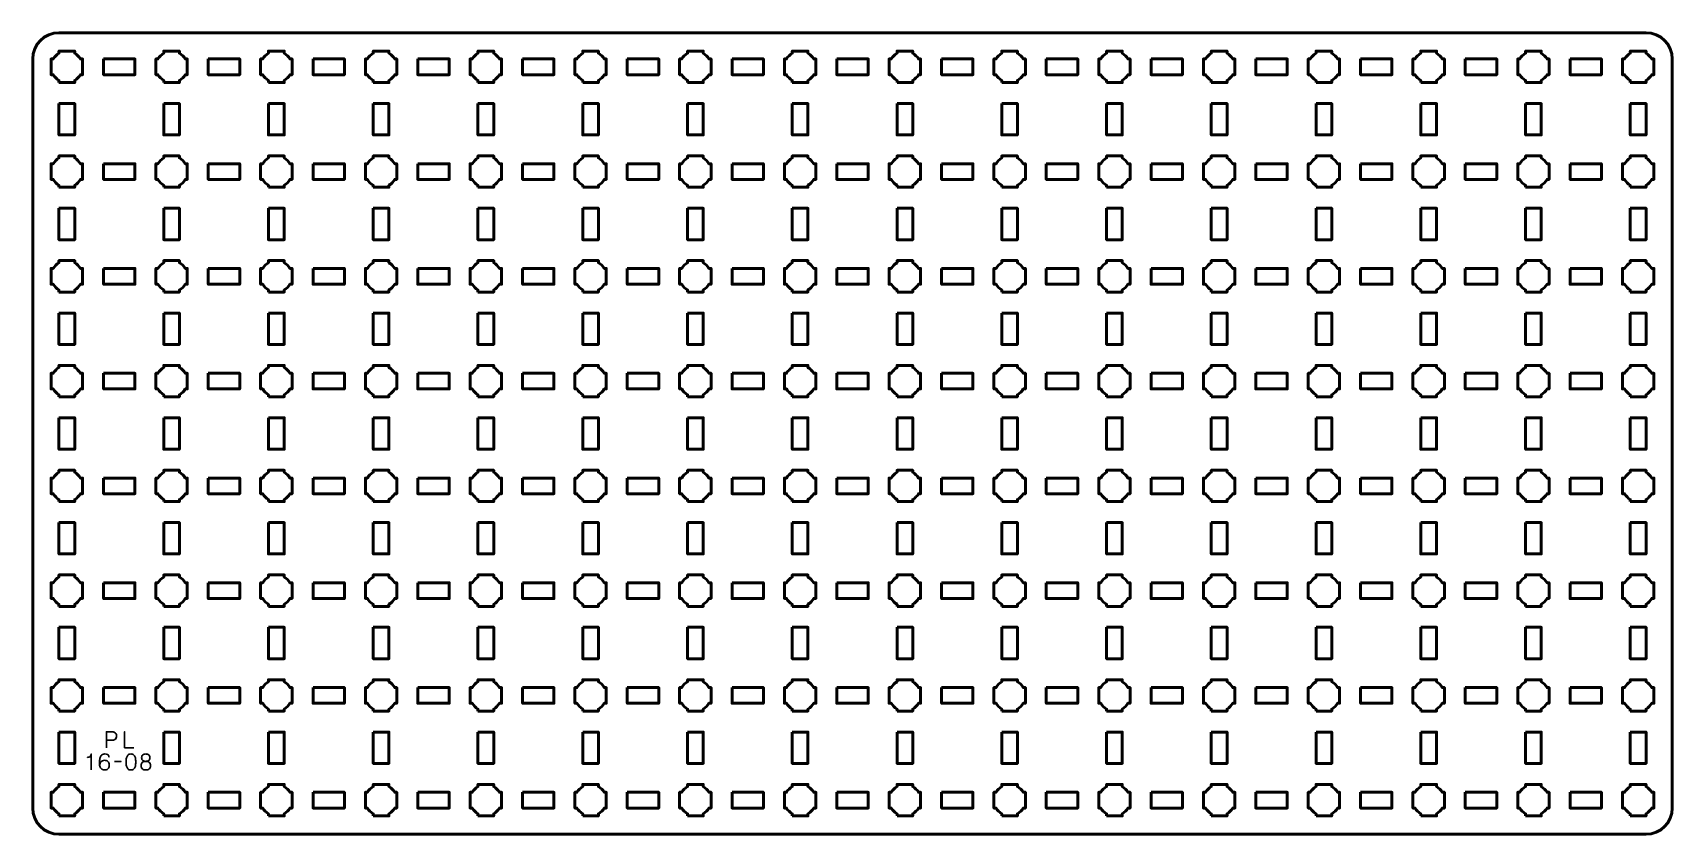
# Model space of a CAD drawing. Header units: centimetres. Extents: x -15.7 to 15.7, y -7.7 to 7.7.
import ezdxf

# ---------------------------------------------------------------- set-up
doc = ezdxf.new("R2010")
doc.units = ezdxf.units.CM
doc.header["$MEASUREMENT"] = 0
doc.layers.add('Layer 1', color=7, linetype='Continuous')

msp = doc.modelspace()

# ---------------------------------------------------------------- linework, layer by layer
at = {"layer": 'Layer 1', "lineweight": 53}
for points, knots in [([(-15.14993, 7.65004), (-15.14993, 7.65004), (15.14994, 7.65004), (15.14994, 7.65004), (15.14994, 7.65004), (15.42708, 7.65004), (15.65004, 7.42694), (15.65004, 7.14994), (15.65004, 7.14994), (15.65004, 7.14994), (15.65004, -7.14994), (15.65004, -7.14994), (15.65004, -7.14994), (15.65004, -7.42708), (15.42708, -7.65004), (15.14994, -7.65004), (15.14994, -7.65004), (15.14994, -7.65004), (-15.14993, -7.65004), (-15.14993, -7.65004), (-15.14993, -7.65004), (-15.42693, -7.65004), (-15.65003, -7.42708), (-15.65003, -7.14994), (-15.65003, -7.14994), (-15.65003, -7.14994), (-15.65003, 7.14994), (-15.65003, 7.14994), (-15.65003, 7.14994), (-15.65003, 7.42694), (-15.42693, 7.65004), (-15.14993, 7.65004)], [0, 0, 0, 0, 0.125, 0.125, 0.125, 0.125, 0.25, 0.25, 0.25, 0.25, 0.375, 0.375, 0.375, 0.375, 0.5, 0.5, 0.5, 0.5, 0.625, 0.625, 0.625, 0.625, 0.75, 0.75, 0.75, 0.75, 0.875, 0.875, 0.875, 0.875, 1, 1, 1, 1]), ([(-15.14993, 6.70001), (-15.14993, 6.70001), (-15.14993, 6.74012), (-15.14993, 6.74012), (-15.14993, 6.74012), (-15.19554, 6.76644), (-15.23347, 6.80447), (-15.25979, 6.84994), (-15.25979, 6.84994), (-15.25979, 6.84994), (-15.3, 6.84994), (-15.3, 6.84994), (-15.3, 6.84994), (-15.3, 6.84994), (-15.3, 7.00001), (-15.3, 7.00001), (-15.3, 7.00001), (-15.3, 7.00001), (-15.3, 7.14994), (-15.3, 7.14994), (-15.3, 7.14994), (-15.3, 7.14994), (-15.25979, 7.14994), (-15.25979, 7.14994), (-15.25979, 7.14994), (-15.23347, 7.19556), (-15.19554, 7.23348), (-15.14993, 7.2598), (-15.14993, 7.2598), (-15.14993, 7.2598), (-15.14993, 7.30001), (-15.14993, 7.30001), (-15.14993, 7.30001), (-15.14993, 7.30001), (-15, 7.30001), (-15, 7.30001), (-15, 7.30001), (-15, 7.30001), (-14.84993, 7.30001), (-14.84993, 7.30001), (-14.84993, 7.30001), (-14.84993, 7.30001), (-14.84993, 7.2598), (-14.84993, 7.2598), (-14.84993, 7.2598), (-14.80446, 7.23348), (-14.76643, 7.19556), (-14.74011, 7.14994), (-14.74011, 7.14994), (-14.74011, 7.14994), (-14.7, 7.14994), (-14.7, 7.14994), (-14.7, 7.14994), (-14.7, 7.14994), (-14.7, 7.00001), (-14.7, 7.00001), (-14.7, 7.00001), (-14.7, 7.00001), (-14.7, 6.84994), (-14.7, 6.84994), (-14.7, 6.84994), (-14.7, 6.84994), (-14.74011, 6.84994), (-14.74011, 6.84994), (-14.74011, 6.84994), (-14.76643, 6.80447), (-14.80446, 6.76644), (-14.84993, 6.74012), (-14.84993, 6.74012), (-14.84993, 6.74012), (-14.84993, 6.70001), (-14.84993, 6.70001), (-14.84993, 6.70001), (-14.84993, 6.70001), (-15, 6.70001), (-15, 6.70001), (-15, 6.70001), (-15, 6.70001), (-15.14993, 6.70001), (-15.14993, 6.70001)], [0, 0, 0, 0, 0.05, 0.05, 0.05, 0.05, 0.1, 0.1, 0.1, 0.1, 0.15, 0.15, 0.15, 0.15, 0.2, 0.2, 0.2, 0.2, 0.25, 0.25, 0.25, 0.25, 0.3, 0.3, 0.3, 0.3, 0.35, 0.35, 0.35, 0.35, 0.4, 0.4, 0.4, 0.4, 0.45, 0.45, 0.45, 0.45, 0.5, 0.5, 0.5, 0.5, 0.55, 0.55, 0.55, 0.55, 0.6, 0.6, 0.6, 0.6, 0.65, 0.65, 0.65, 0.65, 0.7, 0.7, 0.7, 0.7, 0.75, 0.75, 0.75, 0.75, 0.8, 0.8, 0.8, 0.8, 0.85, 0.85, 0.85, 0.85, 0.9, 0.9, 0.9, 0.9, 0.95, 0.95, 0.95, 0.95, 1, 1, 1, 1]), ([(-13.15, 6.70001), (-13.15, 6.70001), (-13.15, 6.74012), (-13.15, 6.74012), (-13.15, 6.74012), (-13.19547, 6.76644), (-13.2335, 6.80447), (-13.25982, 6.84994), (-13.25982, 6.84994), (-13.25982, 6.84994), (-13.29993, 6.84994), (-13.29993, 6.84994), (-13.29993, 6.84994), (-13.29993, 6.84994), (-13.29993, 7.00001), (-13.29993, 7.00001), (-13.29993, 7.00001), (-13.29993, 7.00001), (-13.29993, 7.14994), (-13.29993, 7.14994), (-13.29993, 7.14994), (-13.29993, 7.14994), (-13.25982, 7.14994), (-13.25982, 7.14994), (-13.25982, 7.14994), (-13.2335, 7.19556), (-13.19547, 7.23348), (-13.15, 7.2598), (-13.15, 7.2598), (-13.15, 7.2598), (-13.15, 7.30001), (-13.15, 7.30001), (-13.15, 7.30001), (-13.15, 7.30001), (-12.99993, 7.30001), (-12.99993, 7.30001), (-12.99993, 7.30001), (-12.99993, 7.30001), (-12.85, 7.30001), (-12.85, 7.30001), (-12.85, 7.30001), (-12.85, 7.30001), (-12.85, 7.2598), (-12.85, 7.2598), (-12.85, 7.2598), (-12.80452, 7.23348), (-12.76649, 7.19556), (-12.74018, 7.14994), (-12.74018, 7.14994), (-12.74018, 7.14994), (-12.69992, 7.14994), (-12.69992, 7.14994), (-12.69992, 7.14994), (-12.69992, 7.14994), (-12.69992, 7.00001), (-12.69992, 7.00001), (-12.69992, 7.00001), (-12.69992, 7.00001), (-12.69992, 6.84994), (-12.69992, 6.84994), (-12.69992, 6.84994), (-12.69992, 6.84994), (-12.74018, 6.84994), (-12.74018, 6.84994), (-12.74018, 6.84994), (-12.76649, 6.80447), (-12.80452, 6.76644), (-12.85, 6.74012), (-12.85, 6.74012), (-12.85, 6.74012), (-12.85, 6.70001), (-12.85, 6.70001), (-12.85, 6.70001), (-12.85, 6.70001), (-12.99993, 6.70001), (-12.99993, 6.70001), (-12.99993, 6.70001), (-12.99993, 6.70001), (-13.15, 6.70001), (-13.15, 6.70001)], [0, 0, 0, 0, 0.05, 0.05, 0.05, 0.05, 0.1, 0.1, 0.1, 0.1, 0.15, 0.15, 0.15, 0.15, 0.2, 0.2, 0.2, 0.2, 0.25, 0.25, 0.25, 0.25, 0.3, 0.3, 0.3, 0.3, 0.35, 0.35, 0.35, 0.35, 0.4, 0.4, 0.4, 0.4, 0.45, 0.45, 0.45, 0.45, 0.5, 0.5, 0.5, 0.5, 0.55, 0.55, 0.55, 0.55, 0.6, 0.6, 0.6, 0.6, 0.65, 0.65, 0.65, 0.65, 0.7, 0.7, 0.7, 0.7, 0.75, 0.75, 0.75, 0.75, 0.8, 0.8, 0.8, 0.8, 0.85, 0.85, 0.85, 0.85, 0.9, 0.9, 0.9, 0.9, 0.95, 0.95, 0.95, 0.95, 1, 1, 1, 1]), ([(-11.15007, 6.70001), (-11.15007, 6.70001), (-11.15007, 6.74012), (-11.15007, 6.74012), (-11.15007, 6.74012), (-11.19554, 6.76644), (-11.23343, 6.80447), (-11.25989, 6.84994), (-11.25989, 6.84994), (-11.25989, 6.84994), (-11.3, 6.84994), (-11.3, 6.84994), (-11.3, 6.84994), (-11.3, 6.84994), (-11.3, 7.00001), (-11.3, 7.00001), (-11.3, 7.00001), (-11.3, 7.00001), (-11.3, 7.14994), (-11.3, 7.14994), (-11.3, 7.14994), (-11.3, 7.14994), (-11.25989, 7.14994), (-11.25989, 7.14994), (-11.25989, 7.14994), (-11.23343, 7.19556), (-11.19554, 7.23348), (-11.15007, 7.2598), (-11.15007, 7.2598), (-11.15007, 7.2598), (-11.15007, 7.30001), (-11.15007, 7.30001), (-11.15007, 7.30001), (-11.15007, 7.30001), (-10.99999, 7.30001), (-10.99999, 7.30001), (-10.99999, 7.30001), (-10.99999, 7.30001), (-10.85006, 7.30001), (-10.85006, 7.30001), (-10.85006, 7.30001), (-10.85006, 7.30001), (-10.85006, 7.2598), (-10.85006, 7.2598), (-10.85006, 7.2598), (-10.80445, 7.23348), (-10.76653, 7.19556), (-10.74021, 7.14994), (-10.74021, 7.14994), (-10.74021, 7.14994), (-10.69999, 7.14994), (-10.69999, 7.14994), (-10.69999, 7.14994), (-10.69999, 7.14994), (-10.69999, 7.00001), (-10.69999, 7.00001), (-10.69999, 7.00001), (-10.69999, 7.00001), (-10.69999, 6.84994), (-10.69999, 6.84994), (-10.69999, 6.84994), (-10.69999, 6.84994), (-10.74021, 6.84994), (-10.74021, 6.84994), (-10.74021, 6.84994), (-10.76653, 6.80447), (-10.80445, 6.76644), (-10.85006, 6.74012), (-10.85006, 6.74012), (-10.85006, 6.74012), (-10.85006, 6.70001), (-10.85006, 6.70001), (-10.85006, 6.70001), (-10.85006, 6.70001), (-10.99999, 6.70001), (-10.99999, 6.70001), (-10.99999, 6.70001), (-10.99999, 6.70001), (-11.15007, 6.70001), (-11.15007, 6.70001)], [0, 0, 0, 0, 0.05, 0.05, 0.05, 0.05, 0.1, 0.1, 0.1, 0.1, 0.15, 0.15, 0.15, 0.15, 0.2, 0.2, 0.2, 0.2, 0.25, 0.25, 0.25, 0.25, 0.3, 0.3, 0.3, 0.3, 0.35, 0.35, 0.35, 0.35, 0.4, 0.4, 0.4, 0.4, 0.45, 0.45, 0.45, 0.45, 0.5, 0.5, 0.5, 0.5, 0.55, 0.55, 0.55, 0.55, 0.6, 0.6, 0.6, 0.6, 0.65, 0.65, 0.65, 0.65, 0.7, 0.7, 0.7, 0.7, 0.75, 0.75, 0.75, 0.75, 0.8, 0.8, 0.8, 0.8, 0.85, 0.85, 0.85, 0.85, 0.9, 0.9, 0.9, 0.9, 0.95, 0.95, 0.95, 0.95, 1, 1, 1, 1]), ([(-9.14996, 6.70001), (-9.14996, 6.70001), (-9.14996, 6.74012), (-9.14996, 6.74012), (-9.14996, 6.74012), (-9.19557, 6.76644), (-9.23346, 6.80447), (-9.25978, 6.84994), (-9.25978, 6.84994), (-9.25978, 6.84994), (-9.30003, 6.84994), (-9.30003, 6.84994), (-9.30003, 6.84994), (-9.30003, 6.84994), (-9.30003, 7.00001), (-9.30003, 7.00001), (-9.30003, 7.00001), (-9.30003, 7.00001), (-9.30003, 7.14994), (-9.30003, 7.14994), (-9.30003, 7.14994), (-9.30003, 7.14994), (-9.25978, 7.14994), (-9.25978, 7.14994), (-9.25978, 7.14994), (-9.23346, 7.19556), (-9.19557, 7.23348), (-9.14996, 7.2598), (-9.14996, 7.2598), (-9.14996, 7.2598), (-9.14996, 7.30001), (-9.14996, 7.30001), (-9.14996, 7.30001), (-9.14996, 7.30001), (-9.00003, 7.30001), (-9.00003, 7.30001), (-9.00003, 7.30001), (-9.00003, 7.30001), (-8.84995, 7.30001), (-8.84995, 7.30001), (-8.84995, 7.30001), (-8.84995, 7.30001), (-8.84995, 7.2598), (-8.84995, 7.2598), (-8.84995, 7.2598), (-8.80448, 7.23348), (-8.76645, 7.19556), (-8.74013, 7.14994), (-8.74013, 7.14994), (-8.74013, 7.14994), (-8.70002, 7.14994), (-8.70002, 7.14994), (-8.70002, 7.14994), (-8.70002, 7.14994), (-8.70002, 7.00001), (-8.70002, 7.00001), (-8.70002, 7.00001), (-8.70002, 7.00001), (-8.70002, 6.84994), (-8.70002, 6.84994), (-8.70002, 6.84994), (-8.70002, 6.84994), (-8.74013, 6.84994), (-8.74013, 6.84994), (-8.74013, 6.84994), (-8.76645, 6.80447), (-8.80448, 6.76644), (-8.84995, 6.74012), (-8.84995, 6.74012), (-8.84995, 6.74012), (-8.84995, 6.70001), (-8.84995, 6.70001), (-8.84995, 6.70001), (-8.84995, 6.70001), (-9.00003, 6.70001), (-9.00003, 6.70001), (-9.00003, 6.70001), (-9.00003, 6.70001), (-9.14996, 6.70001), (-9.14996, 6.70001)], [0, 0, 0, 0, 0.05, 0.05, 0.05, 0.05, 0.1, 0.1, 0.1, 0.1, 0.15, 0.15, 0.15, 0.15, 0.2, 0.2, 0.2, 0.2, 0.25, 0.25, 0.25, 0.25, 0.3, 0.3, 0.3, 0.3, 0.35, 0.35, 0.35, 0.35, 0.4, 0.4, 0.4, 0.4, 0.45, 0.45, 0.45, 0.45, 0.5, 0.5, 0.5, 0.5, 0.55, 0.55, 0.55, 0.55, 0.6, 0.6, 0.6, 0.6, 0.65, 0.65, 0.65, 0.65, 0.7, 0.7, 0.7, 0.7, 0.75, 0.75, 0.75, 0.75, 0.8, 0.8, 0.8, 0.8, 0.85, 0.85, 0.85, 0.85, 0.9, 0.9, 0.9, 0.9, 0.95, 0.95, 0.95, 0.95, 1, 1, 1, 1]), ([(-7.15002, 6.70001), (-7.15002, 6.70001), (-7.15002, 6.74012), (-7.15002, 6.74012), (-7.15002, 6.74012), (-7.1955, 6.76644), (-7.23353, 6.80447), (-7.25984, 6.84994), (-7.25984, 6.84994), (-7.25984, 6.84994), (-7.29995, 6.84994), (-7.29995, 6.84994), (-7.29995, 6.84994), (-7.29995, 6.84994), (-7.29995, 7.00001), (-7.29995, 7.00001), (-7.29995, 7.00001), (-7.29995, 7.00001), (-7.29995, 7.14994), (-7.29995, 7.14994), (-7.29995, 7.14994), (-7.29995, 7.14994), (-7.25984, 7.14994), (-7.25984, 7.14994), (-7.25984, 7.14994), (-7.23353, 7.19556), (-7.1955, 7.23348), (-7.15002, 7.2598), (-7.15002, 7.2598), (-7.15002, 7.2598), (-7.15002, 7.30001), (-7.15002, 7.30001), (-7.15002, 7.30001), (-7.15002, 7.30001), (-6.99995, 7.30001), (-6.99995, 7.30001), (-6.99995, 7.30001), (-6.99995, 7.30001), (-6.85002, 7.30001), (-6.85002, 7.30001), (-6.85002, 7.30001), (-6.85002, 7.30001), (-6.85002, 7.2598), (-6.85002, 7.2598), (-6.85002, 7.2598), (-6.80441, 7.23348), (-6.76652, 7.19556), (-6.7402, 7.14994), (-6.7402, 7.14994), (-6.7402, 7.14994), (-6.69995, 7.14994), (-6.69995, 7.14994), (-6.69995, 7.14994), (-6.69995, 7.14994), (-6.69995, 7.00001), (-6.69995, 7.00001), (-6.69995, 7.00001), (-6.69995, 7.00001), (-6.69995, 6.84994), (-6.69995, 6.84994), (-6.69995, 6.84994), (-6.69995, 6.84994), (-6.7402, 6.84994), (-6.7402, 6.84994), (-6.7402, 6.84994), (-6.76652, 6.80447), (-6.80441, 6.76644), (-6.85002, 6.74012), (-6.85002, 6.74012), (-6.85002, 6.74012), (-6.85002, 6.70001), (-6.85002, 6.70001), (-6.85002, 6.70001), (-6.85002, 6.70001), (-6.99995, 6.70001), (-6.99995, 6.70001), (-6.99995, 6.70001), (-6.99995, 6.70001), (-7.15002, 6.70001), (-7.15002, 6.70001)], [0, 0, 0, 0, 0.05, 0.05, 0.05, 0.05, 0.1, 0.1, 0.1, 0.1, 0.15, 0.15, 0.15, 0.15, 0.2, 0.2, 0.2, 0.2, 0.25, 0.25, 0.25, 0.25, 0.3, 0.3, 0.3, 0.3, 0.35, 0.35, 0.35, 0.35, 0.4, 0.4, 0.4, 0.4, 0.45, 0.45, 0.45, 0.45, 0.5, 0.5, 0.5, 0.5, 0.55, 0.55, 0.55, 0.55, 0.6, 0.6, 0.6, 0.6, 0.65, 0.65, 0.65, 0.65, 0.7, 0.7, 0.7, 0.7, 0.75, 0.75, 0.75, 0.75, 0.8, 0.8, 0.8, 0.8, 0.85, 0.85, 0.85, 0.85, 0.9, 0.9, 0.9, 0.9, 0.95, 0.95, 0.95, 0.95, 1, 1, 1, 1]), ([(-5.15006, 6.70001), (-5.15006, 6.70001), (-5.15006, 6.74012), (-5.15006, 6.74012), (-5.15006, 6.74012), (-5.19553, 6.76644), (-5.23345, 6.80447), (-5.25991, 6.84994), (-5.25991, 6.84994), (-5.25991, 6.84994), (-5.29999, 6.84994), (-5.29999, 6.84994), (-5.29999, 6.84994), (-5.29999, 6.84994), (-5.29999, 7.00001), (-5.29999, 7.00001), (-5.29999, 7.00001), (-5.29999, 7.00001), (-5.29999, 7.14994), (-5.29999, 7.14994), (-5.29999, 7.14994), (-5.29999, 7.14994), (-5.25991, 7.14994), (-5.25991, 7.14994), (-5.25991, 7.14994), (-5.23345, 7.19556), (-5.19553, 7.23348), (-5.15006, 7.2598), (-5.15006, 7.2598), (-5.15006, 7.2598), (-5.15006, 7.30001), (-5.15006, 7.30001), (-5.15006, 7.30001), (-5.15006, 7.30001), (-4.99998, 7.30001), (-4.99998, 7.30001), (-4.99998, 7.30001), (-4.99998, 7.30001), (-4.85005, 7.30001), (-4.85005, 7.30001), (-4.85005, 7.30001), (-4.85005, 7.30001), (-4.85005, 7.2598), (-4.85005, 7.2598), (-4.85005, 7.2598), (-4.80448, 7.23348), (-4.76655, 7.19556), (-4.74009, 7.14994), (-4.74009, 7.14994), (-4.74009, 7.14994), (-4.70002, 7.14994), (-4.70002, 7.14994), (-4.70002, 7.14994), (-4.70002, 7.14994), (-4.70002, 7.00001), (-4.70002, 7.00001), (-4.70002, 7.00001), (-4.70002, 7.00001), (-4.70002, 6.84994), (-4.70002, 6.84994), (-4.70002, 6.84994), (-4.70002, 6.84994), (-4.74009, 6.84994), (-4.74009, 6.84994), (-4.74009, 6.84994), (-4.76655, 6.80447), (-4.80448, 6.76644), (-4.85005, 6.74012), (-4.85005, 6.74012), (-4.85005, 6.74012), (-4.85005, 6.70001), (-4.85005, 6.70001), (-4.85005, 6.70001), (-4.85005, 6.70001), (-4.99998, 6.70001), (-4.99998, 6.70001), (-4.99998, 6.70001), (-4.99998, 6.70001), (-5.15006, 6.70001), (-5.15006, 6.70001)], [0, 0, 0, 0, 0.05, 0.05, 0.05, 0.05, 0.1, 0.1, 0.1, 0.1, 0.15, 0.15, 0.15, 0.15, 0.2, 0.2, 0.2, 0.2, 0.25, 0.25, 0.25, 0.25, 0.3, 0.3, 0.3, 0.3, 0.35, 0.35, 0.35, 0.35, 0.4, 0.4, 0.4, 0.4, 0.45, 0.45, 0.45, 0.45, 0.5, 0.5, 0.5, 0.5, 0.55, 0.55, 0.55, 0.55, 0.6, 0.6, 0.6, 0.6, 0.65, 0.65, 0.65, 0.65, 0.7, 0.7, 0.7, 0.7, 0.75, 0.75, 0.75, 0.75, 0.8, 0.8, 0.8, 0.8, 0.85, 0.85, 0.85, 0.85, 0.9, 0.9, 0.9, 0.9, 0.95, 0.95, 0.95, 0.95, 1, 1, 1, 1]), ([(-3.14998, 6.70001), (-3.14998, 6.70001), (-3.14998, 6.74012), (-3.14998, 6.74012), (-3.14998, 6.74012), (-3.1956, 6.76644), (-3.23349, 6.80447), (-3.2598, 6.84994), (-3.2598, 6.84994), (-3.2598, 6.84994), (-3.30005, 6.84994), (-3.30005, 6.84994), (-3.30005, 6.84994), (-3.30005, 6.84994), (-3.30005, 7.00001), (-3.30005, 7.00001), (-3.30005, 7.00001), (-3.30005, 7.00001), (-3.30005, 7.14994), (-3.30005, 7.14994), (-3.30005, 7.14994), (-3.30005, 7.14994), (-3.2598, 7.14994), (-3.2598, 7.14994), (-3.2598, 7.14994), (-3.23349, 7.19556), (-3.1956, 7.23348), (-3.14998, 7.2598), (-3.14998, 7.2598), (-3.14998, 7.2598), (-3.14998, 7.30001), (-3.14998, 7.30001), (-3.14998, 7.30001), (-3.14998, 7.30001), (-3.00005, 7.30001), (-3.00005, 7.30001), (-3.00005, 7.30001), (-3.00005, 7.30001), (-2.84998, 7.30001), (-2.84998, 7.30001), (-2.84998, 7.30001), (-2.84998, 7.30001), (-2.84998, 7.2598), (-2.84998, 7.2598), (-2.84998, 7.2598), (-2.80451, 7.23348), (-2.76648, 7.19556), (-2.74016, 7.14994), (-2.74016, 7.14994), (-2.74016, 7.14994), (-2.70005, 7.14994), (-2.70005, 7.14994), (-2.70005, 7.14994), (-2.70005, 7.14994), (-2.70005, 7.00001), (-2.70005, 7.00001), (-2.70005, 7.00001), (-2.70005, 7.00001), (-2.70005, 6.84994), (-2.70005, 6.84994), (-2.70005, 6.84994), (-2.70005, 6.84994), (-2.74016, 6.84994), (-2.74016, 6.84994), (-2.74016, 6.84994), (-2.76648, 6.80447), (-2.80451, 6.76644), (-2.84998, 6.74012), (-2.84998, 6.74012), (-2.84998, 6.74012), (-2.84998, 6.70001), (-2.84998, 6.70001), (-2.84998, 6.70001), (-2.84998, 6.70001), (-3.00005, 6.70001), (-3.00005, 6.70001), (-3.00005, 6.70001), (-3.00005, 6.70001), (-3.14998, 6.70001), (-3.14998, 6.70001)], [0, 0, 0, 0, 0.05, 0.05, 0.05, 0.05, 0.1, 0.1, 0.1, 0.1, 0.15, 0.15, 0.15, 0.15, 0.2, 0.2, 0.2, 0.2, 0.25, 0.25, 0.25, 0.25, 0.3, 0.3, 0.3, 0.3, 0.35, 0.35, 0.35, 0.35, 0.4, 0.4, 0.4, 0.4, 0.45, 0.45, 0.45, 0.45, 0.5, 0.5, 0.5, 0.5, 0.55, 0.55, 0.55, 0.55, 0.6, 0.6, 0.6, 0.6, 0.65, 0.65, 0.65, 0.65, 0.7, 0.7, 0.7, 0.7, 0.75, 0.75, 0.75, 0.75, 0.8, 0.8, 0.8, 0.8, 0.85, 0.85, 0.85, 0.85, 0.9, 0.9, 0.9, 0.9, 0.95, 0.95, 0.95, 0.95, 1, 1, 1, 1]), ([(-1.15005, 6.70001), (-1.15005, 6.70001), (-1.15005, 6.74012), (-1.15005, 6.74012), (-1.15005, 6.74012), (-1.19552, 6.76644), (-1.23355, 6.80447), (-1.25987, 6.84994), (-1.25987, 6.84994), (-1.25987, 6.84994), (-1.29998, 6.84994), (-1.29998, 6.84994), (-1.29998, 6.84994), (-1.29998, 6.84994), (-1.29998, 7.00001), (-1.29998, 7.00001), (-1.29998, 7.00001), (-1.29998, 7.00001), (-1.29998, 7.14994), (-1.29998, 7.14994), (-1.29998, 7.14994), (-1.29998, 7.14994), (-1.25987, 7.14994), (-1.25987, 7.14994), (-1.25987, 7.14994), (-1.23355, 7.19556), (-1.19552, 7.23348), (-1.15005, 7.2598), (-1.15005, 7.2598), (-1.15005, 7.2598), (-1.15005, 7.30001), (-1.15005, 7.30001), (-1.15005, 7.30001), (-1.15005, 7.30001), (-0.99998, 7.30001), (-0.99998, 7.30001), (-0.99998, 7.30001), (-0.99998, 7.30001), (-0.85005, 7.30001), (-0.85005, 7.30001), (-0.85005, 7.30001), (-0.85005, 7.30001), (-0.85005, 7.2598), (-0.85005, 7.2598), (-0.85005, 7.2598), (-0.80443, 7.23348), (-0.76655, 7.19556), (-0.74019, 7.14994), (-0.74019, 7.14994), (-0.74019, 7.14994), (-0.69998, 7.14994), (-0.69998, 7.14994), (-0.69998, 7.14994), (-0.69998, 7.14994), (-0.69998, 7.00001), (-0.69998, 7.00001), (-0.69998, 7.00001), (-0.69998, 7.00001), (-0.69998, 6.84994), (-0.69998, 6.84994), (-0.69998, 6.84994), (-0.69998, 6.84994), (-0.74019, 6.84994), (-0.74019, 6.84994), (-0.74019, 6.84994), (-0.76655, 6.80447), (-0.80443, 6.76644), (-0.85005, 6.74012), (-0.85005, 6.74012), (-0.85005, 6.74012), (-0.85005, 6.70001), (-0.85005, 6.70001), (-0.85005, 6.70001), (-0.85005, 6.70001), (-0.99998, 6.70001), (-0.99998, 6.70001), (-0.99998, 6.70001), (-0.99998, 6.70001), (-1.15005, 6.70001), (-1.15005, 6.70001)], [0, 0, 0, 0, 0.05, 0.05, 0.05, 0.05, 0.1, 0.1, 0.1, 0.1, 0.15, 0.15, 0.15, 0.15, 0.2, 0.2, 0.2, 0.2, 0.25, 0.25, 0.25, 0.25, 0.3, 0.3, 0.3, 0.3, 0.35, 0.35, 0.35, 0.35, 0.4, 0.4, 0.4, 0.4, 0.45, 0.45, 0.45, 0.45, 0.5, 0.5, 0.5, 0.5, 0.55, 0.55, 0.55, 0.55, 0.6, 0.6, 0.6, 0.6, 0.65, 0.65, 0.65, 0.65, 0.7, 0.7, 0.7, 0.7, 0.75, 0.75, 0.75, 0.75, 0.8, 0.8, 0.8, 0.8, 0.85, 0.85, 0.85, 0.85, 0.9, 0.9, 0.9, 0.9, 0.95, 0.95, 0.95, 0.95, 1, 1, 1, 1]), ([(0.85006, 6.70001), (0.85006, 6.70001), (0.85006, 6.74012), (0.85006, 6.74012), (0.85006, 6.74012), (0.80444, 6.76644), (0.76652, 6.80447), (0.74006, 6.84994), (0.74006, 6.84994), (0.74006, 6.84994), (0.69999, 6.84994), (0.69999, 6.84994), (0.69999, 6.84994), (0.69999, 6.84994), (0.69999, 7.00001), (0.69999, 7.00001), (0.69999, 7.00001), (0.69999, 7.00001), (0.69999, 7.14994), (0.69999, 7.14994), (0.69999, 7.14994), (0.69999, 7.14994), (0.74006, 7.14994), (0.74006, 7.14994), (0.74006, 7.14994), (0.76652, 7.19556), (0.80444, 7.23348), (0.85006, 7.2598), (0.85006, 7.2598), (0.85006, 7.2598), (0.85006, 7.30001), (0.85006, 7.30001), (0.85006, 7.30001), (0.85006, 7.30001), (0.99999, 7.30001), (0.99999, 7.30001), (0.99999, 7.30001), (0.99999, 7.30001), (1.15006, 7.30001), (1.15006, 7.30001), (1.15006, 7.30001), (1.15006, 7.30001), (1.15006, 7.2598), (1.15006, 7.2598), (1.15006, 7.2598), (1.19553, 7.23348), (1.23342, 7.19556), (1.25988, 7.14994), (1.25988, 7.14994), (1.25988, 7.14994), (1.29999, 7.14994), (1.29999, 7.14994), (1.29999, 7.14994), (1.29999, 7.14994), (1.29999, 7.00001), (1.29999, 7.00001), (1.29999, 7.00001), (1.29999, 7.00001), (1.29999, 6.84994), (1.29999, 6.84994), (1.29999, 6.84994), (1.29999, 6.84994), (1.25988, 6.84994), (1.25988, 6.84994), (1.25988, 6.84994), (1.23342, 6.80447), (1.19553, 6.76644), (1.15006, 6.74012), (1.15006, 6.74012), (1.15006, 6.74012), (1.15006, 6.70001), (1.15006, 6.70001), (1.15006, 6.70001), (1.15006, 6.70001), (0.99999, 6.70001), (0.99999, 6.70001), (0.99999, 6.70001), (0.99999, 6.70001), (0.85006, 6.70001), (0.85006, 6.70001)], [0, 0, 0, 0, 0.05, 0.05, 0.05, 0.05, 0.1, 0.1, 0.1, 0.1, 0.15, 0.15, 0.15, 0.15, 0.2, 0.2, 0.2, 0.2, 0.25, 0.25, 0.25, 0.25, 0.3, 0.3, 0.3, 0.3, 0.35, 0.35, 0.35, 0.35, 0.4, 0.4, 0.4, 0.4, 0.45, 0.45, 0.45, 0.45, 0.5, 0.5, 0.5, 0.5, 0.55, 0.55, 0.55, 0.55, 0.6, 0.6, 0.6, 0.6, 0.65, 0.65, 0.65, 0.65, 0.7, 0.7, 0.7, 0.7, 0.75, 0.75, 0.75, 0.75, 0.8, 0.8, 0.8, 0.8, 0.85, 0.85, 0.85, 0.85, 0.9, 0.9, 0.9, 0.9, 0.95, 0.95, 0.95, 0.95, 1, 1, 1, 1]), ([(2.84999, 6.70001), (2.84999, 6.70001), (2.84999, 6.74012), (2.84999, 6.74012), (2.84999, 6.74012), (2.80438, 6.76644), (2.76649, 6.80447), (2.74017, 6.84994), (2.74017, 6.84994), (2.74017, 6.84994), (2.69992, 6.84994), (2.69992, 6.84994), (2.69992, 6.84994), (2.69992, 6.84994), (2.69992, 7.00001), (2.69992, 7.00001), (2.69992, 7.00001), (2.69992, 7.00001), (2.69992, 7.14994), (2.69992, 7.14994), (2.69992, 7.14994), (2.69992, 7.14994), (2.74017, 7.14994), (2.74017, 7.14994), (2.74017, 7.14994), (2.76649, 7.19556), (2.80438, 7.23348), (2.84999, 7.2598), (2.84999, 7.2598), (2.84999, 7.2598), (2.84999, 7.30001), (2.84999, 7.30001), (2.84999, 7.30001), (2.84999, 7.30001), (2.99992, 7.30001), (2.99992, 7.30001), (2.99992, 7.30001), (2.99992, 7.30001), (3.14999, 7.30001), (3.14999, 7.30001), (3.14999, 7.30001), (3.14999, 7.30001), (3.14999, 7.2598), (3.14999, 7.2598), (3.14999, 7.2598), (3.19547, 7.23348), (3.2335, 7.19556), (3.25981, 7.14994), (3.25981, 7.14994), (3.25981, 7.14994), (3.29992, 7.14994), (3.29992, 7.14994), (3.29992, 7.14994), (3.29992, 7.14994), (3.29992, 7.00001), (3.29992, 7.00001), (3.29992, 7.00001), (3.29992, 7.00001), (3.29992, 6.84994), (3.29992, 6.84994), (3.29992, 6.84994), (3.29992, 6.84994), (3.25981, 6.84994), (3.25981, 6.84994), (3.25981, 6.84994), (3.2335, 6.80447), (3.19547, 6.76644), (3.14999, 6.74012), (3.14999, 6.74012), (3.14999, 6.74012), (3.14999, 6.70001), (3.14999, 6.70001), (3.14999, 6.70001), (3.14999, 6.70001), (2.99992, 6.70001), (2.99992, 6.70001), (2.99992, 6.70001), (2.99992, 6.70001), (2.84999, 6.70001), (2.84999, 6.70001)], [0, 0, 0, 0, 0.05, 0.05, 0.05, 0.05, 0.1, 0.1, 0.1, 0.1, 0.15, 0.15, 0.15, 0.15, 0.2, 0.2, 0.2, 0.2, 0.25, 0.25, 0.25, 0.25, 0.3, 0.3, 0.3, 0.3, 0.35, 0.35, 0.35, 0.35, 0.4, 0.4, 0.4, 0.4, 0.45, 0.45, 0.45, 0.45, 0.5, 0.5, 0.5, 0.5, 0.55, 0.55, 0.55, 0.55, 0.6, 0.6, 0.6, 0.6, 0.65, 0.65, 0.65, 0.65, 0.7, 0.7, 0.7, 0.7, 0.75, 0.75, 0.75, 0.75, 0.8, 0.8, 0.8, 0.8, 0.85, 0.85, 0.85, 0.85, 0.9, 0.9, 0.9, 0.9, 0.95, 0.95, 0.95, 0.95, 1, 1, 1, 1]), ([(4.84992, 6.70001), (4.84992, 6.70001), (4.84992, 6.74012), (4.84992, 6.74012), (4.84992, 6.74012), (4.80445, 6.76644), (4.76642, 6.80447), (4.7401, 6.84994), (4.7401, 6.84994), (4.7401, 6.84994), (4.69999, 6.84994), (4.69999, 6.84994), (4.69999, 6.84994), (4.69999, 6.84994), (4.69999, 7.00001), (4.69999, 7.00001), (4.69999, 7.00001), (4.69999, 7.00001), (4.69999, 7.14994), (4.69999, 7.14994), (4.69999, 7.14994), (4.69999, 7.14994), (4.7401, 7.14994), (4.7401, 7.14994), (4.7401, 7.14994), (4.76642, 7.19556), (4.80445, 7.23348), (4.84992, 7.2598), (4.84992, 7.2598), (4.84992, 7.2598), (4.84992, 7.30001), (4.84992, 7.30001), (4.84992, 7.30001), (4.84992, 7.30001), (5, 7.30001), (5, 7.30001), (5, 7.30001), (5, 7.30001), (5.14993, 7.30001), (5.14993, 7.30001), (5.14993, 7.30001), (5.14993, 7.30001), (5.14993, 7.2598), (5.14993, 7.2598), (5.14993, 7.2598), (5.19554, 7.23348), (5.23346, 7.19556), (5.25978, 7.14994), (5.25978, 7.14994), (5.25978, 7.14994), (5.3, 7.14994), (5.3, 7.14994), (5.3, 7.14994), (5.3, 7.14994), (5.3, 7.00001), (5.3, 7.00001), (5.3, 7.00001), (5.3, 7.00001), (5.3, 6.84994), (5.3, 6.84994), (5.3, 6.84994), (5.3, 6.84994), (5.25978, 6.84994), (5.25978, 6.84994), (5.25978, 6.84994), (5.23346, 6.80447), (5.19554, 6.76644), (5.14993, 6.74012), (5.14993, 6.74012), (5.14993, 6.74012), (5.14993, 6.70001), (5.14993, 6.70001), (5.14993, 6.70001), (5.14993, 6.70001), (5, 6.70001), (5, 6.70001), (5, 6.70001), (5, 6.70001), (4.84992, 6.70001), (4.84992, 6.70001)], [0, 0, 0, 0, 0.05, 0.05, 0.05, 0.05, 0.1, 0.1, 0.1, 0.1, 0.15, 0.15, 0.15, 0.15, 0.2, 0.2, 0.2, 0.2, 0.25, 0.25, 0.25, 0.25, 0.3, 0.3, 0.3, 0.3, 0.35, 0.35, 0.35, 0.35, 0.4, 0.4, 0.4, 0.4, 0.45, 0.45, 0.45, 0.45, 0.5, 0.5, 0.5, 0.5, 0.55, 0.55, 0.55, 0.55, 0.6, 0.6, 0.6, 0.6, 0.65, 0.65, 0.65, 0.65, 0.7, 0.7, 0.7, 0.7, 0.75, 0.75, 0.75, 0.75, 0.8, 0.8, 0.8, 0.8, 0.85, 0.85, 0.85, 0.85, 0.9, 0.9, 0.9, 0.9, 0.95, 0.95, 0.95, 0.95, 1, 1, 1, 1]), ([(6.85003, 6.70001), (6.85003, 6.70001), (6.85003, 6.74012), (6.85003, 6.74012), (6.85003, 6.74012), (6.80442, 6.76644), (6.76653, 6.80447), (6.74018, 6.84994), (6.74018, 6.84994), (6.74018, 6.84994), (6.69996, 6.84994), (6.69996, 6.84994), (6.69996, 6.84994), (6.69996, 6.84994), (6.69996, 7.00001), (6.69996, 7.00001), (6.69996, 7.00001), (6.69996, 7.00001), (6.69996, 7.14994), (6.69996, 7.14994), (6.69996, 7.14994), (6.69996, 7.14994), (6.74018, 7.14994), (6.74018, 7.14994), (6.74018, 7.14994), (6.76653, 7.19556), (6.80442, 7.23348), (6.85003, 7.2598), (6.85003, 7.2598), (6.85003, 7.2598), (6.85003, 7.30001), (6.85003, 7.30001), (6.85003, 7.30001), (6.85003, 7.30001), (6.99996, 7.30001), (6.99996, 7.30001), (6.99996, 7.30001), (6.99996, 7.30001), (7.15003, 7.30001), (7.15003, 7.30001), (7.15003, 7.30001), (7.15003, 7.30001), (7.15003, 7.2598), (7.15003, 7.2598), (7.15003, 7.2598), (7.19551, 7.23348), (7.2334, 7.19556), (7.25985, 7.14994), (7.25985, 7.14994), (7.25985, 7.14994), (7.29997, 7.14994), (7.29997, 7.14994), (7.29997, 7.14994), (7.29997, 7.14994), (7.29997, 7.00001), (7.29997, 7.00001), (7.29997, 7.00001), (7.29997, 7.00001), (7.29997, 6.84994), (7.29997, 6.84994), (7.29997, 6.84994), (7.29997, 6.84994), (7.25985, 6.84994), (7.25985, 6.84994), (7.25985, 6.84994), (7.2334, 6.80447), (7.19551, 6.76644), (7.15003, 6.74012), (7.15003, 6.74012), (7.15003, 6.74012), (7.15003, 6.70001), (7.15003, 6.70001), (7.15003, 6.70001), (7.15003, 6.70001), (6.99996, 6.70001), (6.99996, 6.70001), (6.99996, 6.70001), (6.99996, 6.70001), (6.85003, 6.70001), (6.85003, 6.70001)], [0, 0, 0, 0, 0.05, 0.05, 0.05, 0.05, 0.1, 0.1, 0.1, 0.1, 0.15, 0.15, 0.15, 0.15, 0.2, 0.2, 0.2, 0.2, 0.25, 0.25, 0.25, 0.25, 0.3, 0.3, 0.3, 0.3, 0.35, 0.35, 0.35, 0.35, 0.4, 0.4, 0.4, 0.4, 0.45, 0.45, 0.45, 0.45, 0.5, 0.5, 0.5, 0.5, 0.55, 0.55, 0.55, 0.55, 0.6, 0.6, 0.6, 0.6, 0.65, 0.65, 0.65, 0.65, 0.7, 0.7, 0.7, 0.7, 0.75, 0.75, 0.75, 0.75, 0.8, 0.8, 0.8, 0.8, 0.85, 0.85, 0.85, 0.85, 0.9, 0.9, 0.9, 0.9, 0.95, 0.95, 0.95, 0.95, 1, 1, 1, 1]), ([(8.84996, 6.70001), (8.84996, 6.70001), (8.84996, 6.74012), (8.84996, 6.74012), (8.84996, 6.74012), (8.80449, 6.76644), (8.76646, 6.80447), (8.74015, 6.84994), (8.74015, 6.84994), (8.74015, 6.84994), (8.69989, 6.84994), (8.69989, 6.84994), (8.69989, 6.84994), (8.69989, 6.84994), (8.69989, 7.00001), (8.69989, 7.00001), (8.69989, 7.00001), (8.69989, 7.00001), (8.69989, 7.14994), (8.69989, 7.14994), (8.69989, 7.14994), (8.69989, 7.14994), (8.74015, 7.14994), (8.74015, 7.14994), (8.74015, 7.14994), (8.76646, 7.19556), (8.80449, 7.23348), (8.84996, 7.2598), (8.84996, 7.2598), (8.84996, 7.2598), (8.84996, 7.30001), (8.84996, 7.30001), (8.84996, 7.30001), (8.84996, 7.30001), (8.9999, 7.30001), (8.9999, 7.30001), (8.9999, 7.30001), (8.9999, 7.30001), (9.14997, 7.30001), (9.14997, 7.30001), (9.14997, 7.30001), (9.14997, 7.30001), (9.14997, 7.2598), (9.14997, 7.2598), (9.14997, 7.2598), (9.19544, 7.23348), (9.23347, 7.19556), (9.25979, 7.14994), (9.25979, 7.14994), (9.25979, 7.14994), (9.2999, 7.14994), (9.2999, 7.14994), (9.2999, 7.14994), (9.2999, 7.14994), (9.2999, 7.00001), (9.2999, 7.00001), (9.2999, 7.00001), (9.2999, 7.00001), (9.2999, 6.84994), (9.2999, 6.84994), (9.2999, 6.84994), (9.2999, 6.84994), (9.25979, 6.84994), (9.25979, 6.84994), (9.25979, 6.84994), (9.23347, 6.80447), (9.19544, 6.76644), (9.14997, 6.74012), (9.14997, 6.74012), (9.14997, 6.74012), (9.14997, 6.70001), (9.14997, 6.70001), (9.14997, 6.70001), (9.14997, 6.70001), (8.9999, 6.70001), (8.9999, 6.70001), (8.9999, 6.70001), (8.9999, 6.70001), (8.84996, 6.70001), (8.84996, 6.70001)], [0, 0, 0, 0, 0.05, 0.05, 0.05, 0.05, 0.1, 0.1, 0.1, 0.1, 0.15, 0.15, 0.15, 0.15, 0.2, 0.2, 0.2, 0.2, 0.25, 0.25, 0.25, 0.25, 0.3, 0.3, 0.3, 0.3, 0.35, 0.35, 0.35, 0.35, 0.4, 0.4, 0.4, 0.4, 0.45, 0.45, 0.45, 0.45, 0.5, 0.5, 0.5, 0.5, 0.55, 0.55, 0.55, 0.55, 0.6, 0.6, 0.6, 0.6, 0.65, 0.65, 0.65, 0.65, 0.7, 0.7, 0.7, 0.7, 0.75, 0.75, 0.75, 0.75, 0.8, 0.8, 0.8, 0.8, 0.85, 0.85, 0.85, 0.85, 0.9, 0.9, 0.9, 0.9, 0.95, 0.95, 0.95, 0.95, 1, 1, 1, 1]), ([(10.84993, 6.70001), (10.84993, 6.70001), (10.84993, 6.74012), (10.84993, 6.74012), (10.84993, 6.74012), (10.80446, 6.76644), (10.7664, 6.80447), (10.74008, 6.84994), (10.74008, 6.84994), (10.74008, 6.84994), (10.7, 6.84994), (10.7, 6.84994), (10.7, 6.84994), (10.7, 6.84994), (10.7, 7.00001), (10.7, 7.00001), (10.7, 7.00001), (10.7, 7.00001), (10.7, 7.14994), (10.7, 7.14994), (10.7, 7.14994), (10.7, 7.14994), (10.74008, 7.14994), (10.74008, 7.14994), (10.74008, 7.14994), (10.7664, 7.19556), (10.80446, 7.23348), (10.84993, 7.2598), (10.84993, 7.2598), (10.84993, 7.2598), (10.84993, 7.30001), (10.84993, 7.30001), (10.84993, 7.30001), (10.84993, 7.30001), (10.99997, 7.30001), (10.99997, 7.30001), (10.99997, 7.30001), (10.99997, 7.30001), (11.1499, 7.30001), (11.1499, 7.30001), (11.1499, 7.30001), (11.1499, 7.30001), (11.1499, 7.2598), (11.1499, 7.2598), (11.1499, 7.2598), (11.19551, 7.23348), (11.23344, 7.19556), (11.25975, 7.14994), (11.25975, 7.14994), (11.25975, 7.14994), (11.29997, 7.14994), (11.29997, 7.14994), (11.29997, 7.14994), (11.29997, 7.14994), (11.29997, 7.00001), (11.29997, 7.00001), (11.29997, 7.00001), (11.29997, 7.00001), (11.29997, 6.84994), (11.29997, 6.84994), (11.29997, 6.84994), (11.29997, 6.84994), (11.25975, 6.84994), (11.25975, 6.84994), (11.25975, 6.84994), (11.23344, 6.80447), (11.19551, 6.76644), (11.1499, 6.74012), (11.1499, 6.74012), (11.1499, 6.74012), (11.1499, 6.70001), (11.1499, 6.70001), (11.1499, 6.70001), (11.1499, 6.70001), (10.99997, 6.70001), (10.99997, 6.70001), (10.99997, 6.70001), (10.99997, 6.70001), (10.84993, 6.70001), (10.84993, 6.70001)], [0, 0, 0, 0, 0.05, 0.05, 0.05, 0.05, 0.1, 0.1, 0.1, 0.1, 0.15, 0.15, 0.15, 0.15, 0.2, 0.2, 0.2, 0.2, 0.25, 0.25, 0.25, 0.25, 0.3, 0.3, 0.3, 0.3, 0.35, 0.35, 0.35, 0.35, 0.4, 0.4, 0.4, 0.4, 0.45, 0.45, 0.45, 0.45, 0.5, 0.5, 0.5, 0.5, 0.55, 0.55, 0.55, 0.55, 0.6, 0.6, 0.6, 0.6, 0.65, 0.65, 0.65, 0.65, 0.7, 0.7, 0.7, 0.7, 0.75, 0.75, 0.75, 0.75, 0.8, 0.8, 0.8, 0.8, 0.85, 0.85, 0.85, 0.85, 0.9, 0.9, 0.9, 0.9, 0.95, 0.95, 0.95, 0.95, 1, 1, 1, 1]), ([(12.85001, 6.70001), (12.85001, 6.70001), (12.85001, 6.74012), (12.85001, 6.74012), (12.85001, 6.74012), (12.80439, 6.76644), (12.7665, 6.80447), (12.74019, 6.84994), (12.74019, 6.84994), (12.74019, 6.84994), (12.69993, 6.84994), (12.69993, 6.84994), (12.69993, 6.84994), (12.69993, 6.84994), (12.69993, 7.00001), (12.69993, 7.00001), (12.69993, 7.00001), (12.69993, 7.00001), (12.69993, 7.14994), (12.69993, 7.14994), (12.69993, 7.14994), (12.69993, 7.14994), (12.74019, 7.14994), (12.74019, 7.14994), (12.74019, 7.14994), (12.7665, 7.19556), (12.80439, 7.23348), (12.85001, 7.2598), (12.85001, 7.2598), (12.85001, 7.2598), (12.85001, 7.30001), (12.85001, 7.30001), (12.85001, 7.30001), (12.85001, 7.30001), (12.99994, 7.30001), (12.99994, 7.30001), (12.99994, 7.30001), (12.99994, 7.30001), (13.15001, 7.30001), (13.15001, 7.30001), (13.15001, 7.30001), (13.15001, 7.30001), (13.15001, 7.2598), (13.15001, 7.2598), (13.15001, 7.2598), (13.19548, 7.23348), (13.23351, 7.19556), (13.25983, 7.14994), (13.25983, 7.14994), (13.25983, 7.14994), (13.29994, 7.14994), (13.29994, 7.14994), (13.29994, 7.14994), (13.29994, 7.14994), (13.29994, 7.00001), (13.29994, 7.00001), (13.29994, 7.00001), (13.29994, 7.00001), (13.29994, 6.84994), (13.29994, 6.84994), (13.29994, 6.84994), (13.29994, 6.84994), (13.25983, 6.84994), (13.25983, 6.84994), (13.25983, 6.84994), (13.23351, 6.80447), (13.19548, 6.76644), (13.15001, 6.74012), (13.15001, 6.74012), (13.15001, 6.74012), (13.15001, 6.70001), (13.15001, 6.70001), (13.15001, 6.70001), (13.15001, 6.70001), (12.99994, 6.70001), (12.99994, 6.70001), (12.99994, 6.70001), (12.99994, 6.70001), (12.85001, 6.70001), (12.85001, 6.70001)], [0, 0, 0, 0, 0.05, 0.05, 0.05, 0.05, 0.1, 0.1, 0.1, 0.1, 0.15, 0.15, 0.15, 0.15, 0.2, 0.2, 0.2, 0.2, 0.25, 0.25, 0.25, 0.25, 0.3, 0.3, 0.3, 0.3, 0.35, 0.35, 0.35, 0.35, 0.4, 0.4, 0.4, 0.4, 0.45, 0.45, 0.45, 0.45, 0.5, 0.5, 0.5, 0.5, 0.55, 0.55, 0.55, 0.55, 0.6, 0.6, 0.6, 0.6, 0.65, 0.65, 0.65, 0.65, 0.7, 0.7, 0.7, 0.7, 0.75, 0.75, 0.75, 0.75, 0.8, 0.8, 0.8, 0.8, 0.85, 0.85, 0.85, 0.85, 0.9, 0.9, 0.9, 0.9, 0.95, 0.95, 0.95, 0.95, 1, 1, 1, 1]), ([(14.84994, 6.70001), (14.84994, 6.70001), (14.84994, 6.74012), (14.84994, 6.74012), (14.84994, 6.74012), (14.80447, 6.76644), (14.76644, 6.80447), (14.74012, 6.84994), (14.74012, 6.84994), (14.74012, 6.84994), (14.70001, 6.84994), (14.70001, 6.84994), (14.70001, 6.84994), (14.70001, 6.84994), (14.70001, 7.00001), (14.70001, 7.00001), (14.70001, 7.00001), (14.70001, 7.00001), (14.70001, 7.14994), (14.70001, 7.14994), (14.70001, 7.14994), (14.70001, 7.14994), (14.74012, 7.14994), (14.74012, 7.14994), (14.74012, 7.14994), (14.76644, 7.19556), (14.80447, 7.23348), (14.84994, 7.2598), (14.84994, 7.2598), (14.84994, 7.2598), (14.84994, 7.30001), (14.84994, 7.30001), (14.84994, 7.30001), (14.84994, 7.30001), (15.00001, 7.30001), (15.00001, 7.30001), (15.00001, 7.30001), (15.00001, 7.30001), (15.14994, 7.30001), (15.14994, 7.30001), (15.14994, 7.30001), (15.14994, 7.30001), (15.14994, 7.2598), (15.14994, 7.2598), (15.14994, 7.2598), (15.19541, 7.23348), (15.23344, 7.19556), (15.25976, 7.14994), (15.25976, 7.14994), (15.25976, 7.14994), (15.30001, 7.14994), (15.30001, 7.14994), (15.30001, 7.14994), (15.30001, 7.14994), (15.30001, 7.00001), (15.30001, 7.00001), (15.30001, 7.00001), (15.30001, 7.00001), (15.30001, 6.84994), (15.30001, 6.84994), (15.30001, 6.84994), (15.30001, 6.84994), (15.25976, 6.84994), (15.25976, 6.84994), (15.25976, 6.84994), (15.23344, 6.80447), (15.19541, 6.76644), (15.14994, 6.74012), (15.14994, 6.74012), (15.14994, 6.74012), (15.14994, 6.70001), (15.14994, 6.70001), (15.14994, 6.70001), (15.14994, 6.70001), (15.00001, 6.70001), (15.00001, 6.70001), (15.00001, 6.70001), (15.00001, 6.70001), (14.84994, 6.70001), (14.84994, 6.70001)], [0, 0, 0, 0, 0.05, 0.05, 0.05, 0.05, 0.1, 0.1, 0.1, 0.1, 0.15, 0.15, 0.15, 0.15, 0.2, 0.2, 0.2, 0.2, 0.25, 0.25, 0.25, 0.25, 0.3, 0.3, 0.3, 0.3, 0.35, 0.35, 0.35, 0.35, 0.4, 0.4, 0.4, 0.4, 0.45, 0.45, 0.45, 0.45, 0.5, 0.5, 0.5, 0.5, 0.55, 0.55, 0.55, 0.55, 0.6, 0.6, 0.6, 0.6, 0.65, 0.65, 0.65, 0.65, 0.7, 0.7, 0.7, 0.7, 0.75, 0.75, 0.75, 0.75, 0.8, 0.8, 0.8, 0.8, 0.85, 0.85, 0.85, 0.85, 0.9, 0.9, 0.9, 0.9, 0.95, 0.95, 0.95, 0.95, 1, 1, 1, 1]), ([(-14.29998, 7.14994), (-14.29998, 7.14994), (-13.69998, 7.14994), (-13.69998, 7.14994), (-13.69998, 7.14994), (-13.69998, 7.14994), (-13.69998, 6.84994), (-13.69998, 6.84994), (-13.69998, 6.84994), (-13.69998, 6.84994), (-14.29998, 6.84994), (-14.29998, 6.84994), (-14.29998, 6.84994), (-14.29998, 6.84994), (-14.29998, 7.14994), (-14.29998, 7.14994)], [0, 0, 0, 0, 0.25, 0.25, 0.25, 0.25, 0.5, 0.5, 0.5, 0.5, 0.75, 0.75, 0.75, 0.75, 1, 1, 1, 1]), ([(-12.30002, 7.14994), (-12.30002, 7.14994), (-11.70001, 7.14994), (-11.70001, 7.14994), (-11.70001, 7.14994), (-11.70001, 7.14994), (-11.70001, 6.84994), (-11.70001, 6.84994), (-11.70001, 6.84994), (-11.70001, 6.84994), (-12.30002, 6.84994), (-12.30002, 6.84994), (-12.30002, 6.84994), (-12.30002, 6.84994), (-12.30002, 7.14994), (-12.30002, 7.14994)], [0, 0, 0, 0, 0.25, 0.25, 0.25, 0.25, 0.5, 0.5, 0.5, 0.5, 0.75, 0.75, 0.75, 0.75, 1, 1, 1, 1]), ([(-10.29994, 7.14994), (-10.29994, 7.14994), (-9.69994, 7.14994), (-9.69994, 7.14994), (-9.69994, 7.14994), (-9.69994, 7.14994), (-9.69994, 6.84994), (-9.69994, 6.84994), (-9.69994, 6.84994), (-9.69994, 6.84994), (-10.29994, 6.84994), (-10.29994, 6.84994), (-10.29994, 6.84994), (-10.29994, 6.84994), (-10.29994, 7.14994), (-10.29994, 7.14994)], [0, 0, 0, 0, 0.25, 0.25, 0.25, 0.25, 0.5, 0.5, 0.5, 0.5, 0.75, 0.75, 0.75, 0.75, 1, 1, 1, 1]), ([(-8.29997, 7.14994), (-8.29997, 7.14994), (-7.69997, 7.14994), (-7.69997, 7.14994), (-7.69997, 7.14994), (-7.69997, 7.14994), (-7.69997, 6.84994), (-7.69997, 6.84994), (-7.69997, 6.84994), (-7.69997, 6.84994), (-8.29997, 6.84994), (-8.29997, 6.84994), (-8.29997, 6.84994), (-8.29997, 6.84994), (-8.29997, 7.14994), (-8.29997, 7.14994)], [0, 0, 0, 0, 0.25, 0.25, 0.25, 0.25, 0.5, 0.5, 0.5, 0.5, 0.75, 0.75, 0.75, 0.75, 1, 1, 1, 1]), ([(-6.30004, 7.14994), (-6.30004, 7.14994), (-5.70004, 7.14994), (-5.70004, 7.14994), (-5.70004, 7.14994), (-5.70004, 7.14994), (-5.70004, 6.84994), (-5.70004, 6.84994), (-5.70004, 6.84994), (-5.70004, 6.84994), (-6.30004, 6.84994), (-6.30004, 6.84994), (-6.30004, 6.84994), (-6.30004, 6.84994), (-6.30004, 7.14994), (-6.30004, 7.14994)], [0, 0, 0, 0, 0.25, 0.25, 0.25, 0.25, 0.5, 0.5, 0.5, 0.5, 0.75, 0.75, 0.75, 0.75, 1, 1, 1, 1]), ([(-4.29997, 7.14994), (-4.29997, 7.14994), (-3.69996, 7.14994), (-3.69996, 7.14994), (-3.69996, 7.14994), (-3.69996, 7.14994), (-3.69996, 6.84994), (-3.69996, 6.84994), (-3.69996, 6.84994), (-3.69996, 6.84994), (-4.29997, 6.84994), (-4.29997, 6.84994), (-4.29997, 6.84994), (-4.29997, 6.84994), (-4.29997, 7.14994), (-4.29997, 7.14994)], [0, 0, 0, 0, 0.25, 0.25, 0.25, 0.25, 0.5, 0.5, 0.5, 0.5, 0.75, 0.75, 0.75, 0.75, 1, 1, 1, 1]), ([(-2.3, 7.14994), (-2.3, 7.14994), (-1.7, 7.14994), (-1.7, 7.14994), (-1.7, 7.14994), (-1.7, 7.14994), (-1.7, 6.84994), (-1.7, 6.84994), (-1.7, 6.84994), (-1.7, 6.84994), (-2.3, 6.84994), (-2.3, 6.84994), (-2.3, 6.84994), (-2.3, 6.84994), (-2.3, 7.14994), (-2.3, 7.14994)], [0, 0, 0, 0, 0.25, 0.25, 0.25, 0.25, 0.5, 0.5, 0.5, 0.5, 0.75, 0.75, 0.75, 0.75, 1, 1, 1, 1]), ([(-0.29993, 7.14994), (-0.29993, 7.14994), (0.30008, 7.14994), (0.30008, 7.14994), (0.30008, 7.14994), (0.30008, 7.14994), (0.30008, 6.84994), (0.30008, 6.84994), (0.30008, 6.84994), (0.30008, 6.84994), (-0.29993, 6.84994), (-0.29993, 6.84994), (-0.29993, 6.84994), (-0.29993, 6.84994), (-0.29993, 7.14994), (-0.29993, 7.14994)], [0, 0, 0, 0, 0.25, 0.25, 0.25, 0.25, 0.5, 0.5, 0.5, 0.5, 0.75, 0.75, 0.75, 0.75, 1, 1, 1, 1]), ([(1.70001, 7.14994), (1.70001, 7.14994), (2.30001, 7.14994), (2.30001, 7.14994), (2.30001, 7.14994), (2.30001, 7.14994), (2.30001, 6.84994), (2.30001, 6.84994), (2.30001, 6.84994), (2.30001, 6.84994), (1.70001, 6.84994), (1.70001, 6.84994), (1.70001, 6.84994), (1.70001, 6.84994), (1.70001, 7.14994), (1.70001, 7.14994)], [0, 0, 0, 0, 0.25, 0.25, 0.25, 0.25, 0.5, 0.5, 0.5, 0.5, 0.75, 0.75, 0.75, 0.75, 1, 1, 1, 1]), ([(3.69997, 7.14994), (3.69997, 7.14994), (4.29998, 7.14994), (4.29998, 7.14994), (4.29998, 7.14994), (4.29998, 7.14994), (4.29998, 6.84994), (4.29998, 6.84994), (4.29998, 6.84994), (4.29998, 6.84994), (3.69997, 6.84994), (3.69997, 6.84994), (3.69997, 6.84994), (3.69997, 6.84994), (3.69997, 7.14994), (3.69997, 7.14994)], [0, 0, 0, 0, 0.25, 0.25, 0.25, 0.25, 0.5, 0.5, 0.5, 0.5, 0.75, 0.75, 0.75, 0.75, 1, 1, 1, 1]), ([(5.70005, 7.14994), (5.70005, 7.14994), (6.30005, 7.14994), (6.30005, 7.14994), (6.30005, 7.14994), (6.30005, 7.14994), (6.30005, 6.84994), (6.30005, 6.84994), (6.30005, 6.84994), (6.30005, 6.84994), (5.70005, 6.84994), (5.70005, 6.84994), (5.70005, 6.84994), (5.70005, 6.84994), (5.70005, 7.14994), (5.70005, 7.14994)], [0, 0, 0, 0, 0.25, 0.25, 0.25, 0.25, 0.5, 0.5, 0.5, 0.5, 0.75, 0.75, 0.75, 0.75, 1, 1, 1, 1]), ([(7.70002, 7.14994), (7.70002, 7.14994), (8.30002, 7.14994), (8.30002, 7.14994), (8.30002, 7.14994), (8.30002, 7.14994), (8.30002, 6.84994), (8.30002, 6.84994), (8.30002, 6.84994), (8.30002, 6.84994), (7.70002, 6.84994), (7.70002, 6.84994), (7.70002, 6.84994), (7.70002, 6.84994), (7.70002, 7.14994), (7.70002, 7.14994)], [0, 0, 0, 0, 0.25, 0.25, 0.25, 0.25, 0.5, 0.5, 0.5, 0.5, 0.75, 0.75, 0.75, 0.75, 1, 1, 1, 1]), ([(9.70009, 7.14994), (9.70009, 7.14994), (10.30009, 7.14994), (10.30009, 7.14994), (10.30009, 7.14994), (10.30009, 7.14994), (10.30009, 6.84994), (10.30009, 6.84994), (10.30009, 6.84994), (10.30009, 6.84994), (9.70009, 6.84994), (9.70009, 6.84994), (9.70009, 6.84994), (9.70009, 6.84994), (9.70009, 7.14994), (9.70009, 7.14994)], [0, 0, 0, 0, 0.25, 0.25, 0.25, 0.25, 0.5, 0.5, 0.5, 0.5, 0.75, 0.75, 0.75, 0.75, 1, 1, 1, 1]), ([(11.70002, 7.14994), (11.70002, 7.14994), (12.30003, 7.14994), (12.30003, 7.14994), (12.30003, 7.14994), (12.30003, 7.14994), (12.30003, 6.84994), (12.30003, 6.84994), (12.30003, 6.84994), (12.30003, 6.84994), (11.70002, 6.84994), (11.70002, 6.84994), (11.70002, 6.84994), (11.70002, 6.84994), (11.70002, 7.14994), (11.70002, 7.14994)], [0, 0, 0, 0, 0.25, 0.25, 0.25, 0.25, 0.5, 0.5, 0.5, 0.5, 0.75, 0.75, 0.75, 0.75, 1, 1, 1, 1]), ([(13.69999, 7.14994), (13.69999, 7.14994), (14.29999, 7.14994), (14.29999, 7.14994), (14.29999, 7.14994), (14.29999, 7.14994), (14.29999, 6.84994), (14.29999, 6.84994), (14.29999, 6.84994), (14.29999, 6.84994), (13.69999, 6.84994), (13.69999, 6.84994), (13.69999, 6.84994), (13.69999, 6.84994), (13.69999, 7.14994), (13.69999, 7.14994)], [0, 0, 0, 0, 0.25, 0.25, 0.25, 0.25, 0.5, 0.5, 0.5, 0.5, 0.75, 0.75, 0.75, 0.75, 1, 1, 1, 1]), ([(-15.14993, 6.29999), (-15.14993, 6.29999), (-14.84993, 6.29999), (-14.84993, 6.29999), (-14.84993, 6.29999), (-14.84993, 6.29999), (-14.84993, 5.69999), (-14.84993, 5.69999), (-14.84993, 5.69999), (-14.84993, 5.69999), (-15.14993, 5.69999), (-15.14993, 5.69999), (-15.14993, 5.69999), (-15.14993, 5.69999), (-15.14993, 6.29999), (-15.14993, 6.29999)], [0, 0, 0, 0, 0.25, 0.25, 0.25, 0.25, 0.5, 0.5, 0.5, 0.5, 0.75, 0.75, 0.75, 0.75, 1, 1, 1, 1]), ([(-13.15, 6.29999), (-13.15, 6.29999), (-12.85, 6.29999), (-12.85, 6.29999), (-12.85, 6.29999), (-12.85, 6.29999), (-12.85, 5.69999), (-12.85, 5.69999), (-12.85, 5.69999), (-12.85, 5.69999), (-13.15, 5.69999), (-13.15, 5.69999), (-13.15, 5.69999), (-13.15, 5.69999), (-13.15, 6.29999), (-13.15, 6.29999)], [0, 0, 0, 0, 0.25, 0.25, 0.25, 0.25, 0.5, 0.5, 0.5, 0.5, 0.75, 0.75, 0.75, 0.75, 1, 1, 1, 1]), ([(-11.15007, 6.29999), (-11.15007, 6.29999), (-10.85006, 6.29999), (-10.85006, 6.29999), (-10.85006, 6.29999), (-10.85006, 6.29999), (-10.85006, 5.69999), (-10.85006, 5.69999), (-10.85006, 5.69999), (-10.85006, 5.69999), (-11.15007, 5.69999), (-11.15007, 5.69999), (-11.15007, 5.69999), (-11.15007, 5.69999), (-11.15007, 6.29999), (-11.15007, 6.29999)], [0, 0, 0, 0, 0.25, 0.25, 0.25, 0.25, 0.5, 0.5, 0.5, 0.5, 0.75, 0.75, 0.75, 0.75, 1, 1, 1, 1]), ([(-9.14996, 6.29999), (-9.14996, 6.29999), (-8.84995, 6.29999), (-8.84995, 6.29999), (-8.84995, 6.29999), (-8.84995, 6.29999), (-8.84995, 5.69999), (-8.84995, 5.69999), (-8.84995, 5.69999), (-8.84995, 5.69999), (-9.14996, 5.69999), (-9.14996, 5.69999), (-9.14996, 5.69999), (-9.14996, 5.69999), (-9.14996, 6.29999), (-9.14996, 6.29999)], [0, 0, 0, 0, 0.25, 0.25, 0.25, 0.25, 0.5, 0.5, 0.5, 0.5, 0.75, 0.75, 0.75, 0.75, 1, 1, 1, 1]), ([(-7.15002, 6.29999), (-7.15002, 6.29999), (-6.85002, 6.29999), (-6.85002, 6.29999), (-6.85002, 6.29999), (-6.85002, 6.29999), (-6.85002, 5.69999), (-6.85002, 5.69999), (-6.85002, 5.69999), (-6.85002, 5.69999), (-7.15002, 5.69999), (-7.15002, 5.69999), (-7.15002, 5.69999), (-7.15002, 5.69999), (-7.15002, 6.29999), (-7.15002, 6.29999)], [0, 0, 0, 0, 0.25, 0.25, 0.25, 0.25, 0.5, 0.5, 0.5, 0.5, 0.75, 0.75, 0.75, 0.75, 1, 1, 1, 1]), ([(-5.14992, 6.29999), (-5.14992, 6.29999), (-4.84991, 6.29999), (-4.84991, 6.29999), (-4.84991, 6.29999), (-4.84991, 6.29999), (-4.84991, 5.69999), (-4.84991, 5.69999), (-4.84991, 5.69999), (-4.84991, 5.69999), (-5.14992, 5.69999), (-5.14992, 5.69999), (-5.14992, 5.69999), (-5.14992, 5.69999), (-5.14992, 6.29999), (-5.14992, 6.29999)], [0, 0, 0, 0, 0.25, 0.25, 0.25, 0.25, 0.5, 0.5, 0.5, 0.5, 0.75, 0.75, 0.75, 0.75, 1, 1, 1, 1]), ([(-3.14998, 6.29999), (-3.14998, 6.29999), (-2.84998, 6.29999), (-2.84998, 6.29999), (-2.84998, 6.29999), (-2.84998, 6.29999), (-2.84998, 5.69999), (-2.84998, 5.69999), (-2.84998, 5.69999), (-2.84998, 5.69999), (-3.14998, 5.69999), (-3.14998, 5.69999), (-3.14998, 5.69999), (-3.14998, 5.69999), (-3.14998, 6.29999), (-3.14998, 6.29999)], [0, 0, 0, 0, 0.25, 0.25, 0.25, 0.25, 0.5, 0.5, 0.5, 0.5, 0.75, 0.75, 0.75, 0.75, 1, 1, 1, 1]), ([(-1.15005, 6.29999), (-1.15005, 6.29999), (-0.85005, 6.29999), (-0.85005, 6.29999), (-0.85005, 6.29999), (-0.85005, 6.29999), (-0.85005, 5.69999), (-0.85005, 5.69999), (-0.85005, 5.69999), (-0.85005, 5.69999), (-1.15005, 5.69999), (-1.15005, 5.69999), (-1.15005, 5.69999), (-1.15005, 5.69999), (-1.15005, 6.29999), (-1.15005, 6.29999)], [0, 0, 0, 0, 0.25, 0.25, 0.25, 0.25, 0.5, 0.5, 0.5, 0.5, 0.75, 0.75, 0.75, 0.75, 1, 1, 1, 1]), ([(0.85006, 6.29999), (0.85006, 6.29999), (1.15006, 6.29999), (1.15006, 6.29999), (1.15006, 6.29999), (1.15006, 6.29999), (1.15006, 5.69999), (1.15006, 5.69999), (1.15006, 5.69999), (1.15006, 5.69999), (0.85006, 5.69999), (0.85006, 5.69999), (0.85006, 5.69999), (0.85006, 5.69999), (0.85006, 6.29999), (0.85006, 6.29999)], [0, 0, 0, 0, 0.25, 0.25, 0.25, 0.25, 0.5, 0.5, 0.5, 0.5, 0.75, 0.75, 0.75, 0.75, 1, 1, 1, 1]), ([(2.84999, 6.29999), (2.84999, 6.29999), (3.14999, 6.29999), (3.14999, 6.29999), (3.14999, 6.29999), (3.14999, 6.29999), (3.14999, 5.69999), (3.14999, 5.69999), (3.14999, 5.69999), (3.14999, 5.69999), (2.84999, 5.69999), (2.84999, 5.69999), (2.84999, 5.69999), (2.84999, 5.69999), (2.84999, 6.29999), (2.84999, 6.29999)], [0, 0, 0, 0, 0.25, 0.25, 0.25, 0.25, 0.5, 0.5, 0.5, 0.5, 0.75, 0.75, 0.75, 0.75, 1, 1, 1, 1]), ([(4.85006, 6.29999), (4.85006, 6.29999), (5.15007, 6.29999), (5.15007, 6.29999), (5.15007, 6.29999), (5.15007, 6.29999), (5.15007, 5.69999), (5.15007, 5.69999), (5.15007, 5.69999), (5.15007, 5.69999), (4.85006, 5.69999), (4.85006, 5.69999), (4.85006, 5.69999), (4.85006, 5.69999), (4.85006, 6.29999), (4.85006, 6.29999)], [0, 0, 0, 0, 0.25, 0.25, 0.25, 0.25, 0.5, 0.5, 0.5, 0.5, 0.75, 0.75, 0.75, 0.75, 1, 1, 1, 1]), ([(6.85003, 6.29999), (6.85003, 6.29999), (7.15003, 6.29999), (7.15003, 6.29999), (7.15003, 6.29999), (7.15003, 6.29999), (7.15003, 5.69999), (7.15003, 5.69999), (7.15003, 5.69999), (7.15003, 5.69999), (6.85003, 5.69999), (6.85003, 5.69999), (6.85003, 5.69999), (6.85003, 5.69999), (6.85003, 6.29999), (6.85003, 6.29999)], [0, 0, 0, 0, 0.25, 0.25, 0.25, 0.25, 0.5, 0.5, 0.5, 0.5, 0.75, 0.75, 0.75, 0.75, 1, 1, 1, 1]), ([(8.84996, 6.29999), (8.84996, 6.29999), (9.14997, 6.29999), (9.14997, 6.29999), (9.14997, 6.29999), (9.14997, 6.29999), (9.14997, 5.69999), (9.14997, 5.69999), (9.14997, 5.69999), (9.14997, 5.69999), (8.84996, 5.69999), (8.84996, 5.69999), (8.84996, 5.69999), (8.84996, 5.69999), (8.84996, 6.29999), (8.84996, 6.29999)], [0, 0, 0, 0, 0.25, 0.25, 0.25, 0.25, 0.5, 0.5, 0.5, 0.5, 0.75, 0.75, 0.75, 0.75, 1, 1, 1, 1]), ([(10.85004, 6.29999), (10.85004, 6.29999), (11.15004, 6.29999), (11.15004, 6.29999), (11.15004, 6.29999), (11.15004, 6.29999), (11.15004, 5.69999), (11.15004, 5.69999), (11.15004, 5.69999), (11.15004, 5.69999), (10.85004, 5.69999), (10.85004, 5.69999), (10.85004, 5.69999), (10.85004, 5.69999), (10.85004, 6.29999), (10.85004, 6.29999)], [0, 0, 0, 0, 0.25, 0.25, 0.25, 0.25, 0.5, 0.5, 0.5, 0.5, 0.75, 0.75, 0.75, 0.75, 1, 1, 1, 1]), ([(12.85001, 6.29999), (12.85001, 6.29999), (13.15001, 6.29999), (13.15001, 6.29999), (13.15001, 6.29999), (13.15001, 6.29999), (13.15001, 5.69999), (13.15001, 5.69999), (13.15001, 5.69999), (13.15001, 5.69999), (12.85001, 5.69999), (12.85001, 5.69999), (12.85001, 5.69999), (12.85001, 5.69999), (12.85001, 6.29999), (12.85001, 6.29999)], [0, 0, 0, 0, 0.25, 0.25, 0.25, 0.25, 0.5, 0.5, 0.5, 0.5, 0.75, 0.75, 0.75, 0.75, 1, 1, 1, 1]), ([(14.84994, 6.29999), (14.84994, 6.29999), (15.14994, 6.29999), (15.14994, 6.29999), (15.14994, 6.29999), (15.14994, 6.29999), (15.14994, 5.69999), (15.14994, 5.69999), (15.14994, 5.69999), (15.14994, 5.69999), (14.84994, 5.69999), (14.84994, 5.69999), (14.84994, 5.69999), (14.84994, 5.69999), (14.84994, 6.29999), (14.84994, 6.29999)], [0, 0, 0, 0, 0.25, 0.25, 0.25, 0.25, 0.5, 0.5, 0.5, 0.5, 0.75, 0.75, 0.75, 0.75, 1, 1, 1, 1]), ([(-15.14993, 4.69994), (-15.14993, 4.69994), (-15.14993, 4.74019), (-15.14993, 4.74019), (-15.14993, 4.74019), (-15.19554, 4.7665), (-15.23347, 4.80453), (-15.25979, 4.85001), (-15.25979, 4.85001), (-15.25979, 4.85001), (-15.3, 4.85001), (-15.3, 4.85001), (-15.3, 4.85001), (-15.3, 4.85001), (-15.3, 4.99994), (-15.3, 4.99994), (-15.3, 4.99994), (-15.3, 4.99994), (-15.3, 5.15001), (-15.3, 5.15001), (-15.3, 5.15001), (-15.3, 5.15001), (-15.25979, 5.15001), (-15.25979, 5.15001), (-15.25979, 5.15001), (-15.23347, 5.19548), (-15.19554, 5.23351), (-15.14993, 5.25983), (-15.14993, 5.25983), (-15.14993, 5.25983), (-15.14993, 5.29994), (-15.14993, 5.29994), (-15.14993, 5.29994), (-15.14993, 5.29994), (-15, 5.29994), (-15, 5.29994), (-15, 5.29994), (-15, 5.29994), (-14.84993, 5.29994), (-14.84993, 5.29994), (-14.84993, 5.29994), (-14.84993, 5.29994), (-14.84993, 5.25983), (-14.84993, 5.25983), (-14.84993, 5.25983), (-14.80446, 5.23351), (-14.76643, 5.19548), (-14.74011, 5.15001), (-14.74011, 5.15001), (-14.74011, 5.15001), (-14.7, 5.15001), (-14.7, 5.15001), (-14.7, 5.15001), (-14.7, 5.15001), (-14.7, 4.99994), (-14.7, 4.99994), (-14.7, 4.99994), (-14.7, 4.99994), (-14.7, 4.85001), (-14.7, 4.85001), (-14.7, 4.85001), (-14.7, 4.85001), (-14.74011, 4.85001), (-14.74011, 4.85001), (-14.74011, 4.85001), (-14.76643, 4.80453), (-14.80446, 4.7665), (-14.84993, 4.74019), (-14.84993, 4.74019), (-14.84993, 4.74019), (-14.84993, 4.69994), (-14.84993, 4.69994), (-14.84993, 4.69994), (-14.84993, 4.69994), (-15, 4.69994), (-15, 4.69994), (-15, 4.69994), (-15, 4.69994), (-15.14993, 4.69994), (-15.14993, 4.69994)], [0, 0, 0, 0, 0.05, 0.05, 0.05, 0.05, 0.1, 0.1, 0.1, 0.1, 0.15, 0.15, 0.15, 0.15, 0.2, 0.2, 0.2, 0.2, 0.25, 0.25, 0.25, 0.25, 0.3, 0.3, 0.3, 0.3, 0.35, 0.35, 0.35, 0.35, 0.4, 0.4, 0.4, 0.4, 0.45, 0.45, 0.45, 0.45, 0.5, 0.5, 0.5, 0.5, 0.55, 0.55, 0.55, 0.55, 0.6, 0.6, 0.6, 0.6, 0.65, 0.65, 0.65, 0.65, 0.7, 0.7, 0.7, 0.7, 0.75, 0.75, 0.75, 0.75, 0.8, 0.8, 0.8, 0.8, 0.85, 0.85, 0.85, 0.85, 0.9, 0.9, 0.9, 0.9, 0.95, 0.95, 0.95, 0.95, 1, 1, 1, 1]), ([(-14.29998, 5.15001), (-14.29998, 5.15001), (-13.69998, 5.15001), (-13.69998, 5.15001), (-13.69998, 5.15001), (-13.69998, 5.15001), (-13.69998, 4.85001), (-13.69998, 4.85001), (-13.69998, 4.85001), (-13.69998, 4.85001), (-14.29998, 4.85001), (-14.29998, 4.85001), (-14.29998, 4.85001), (-14.29998, 4.85001), (-14.29998, 5.15001), (-14.29998, 5.15001)], [0, 0, 0, 0, 0.25, 0.25, 0.25, 0.25, 0.5, 0.5, 0.5, 0.5, 0.75, 0.75, 0.75, 0.75, 1, 1, 1, 1]), ([(-13.15, 4.69994), (-13.15, 4.69994), (-13.15, 4.74019), (-13.15, 4.74019), (-13.15, 4.74019), (-13.19547, 4.7665), (-13.2335, 4.80453), (-13.25982, 4.85001), (-13.25982, 4.85001), (-13.25982, 4.85001), (-13.29993, 4.85001), (-13.29993, 4.85001), (-13.29993, 4.85001), (-13.29993, 4.85001), (-13.29993, 4.99994), (-13.29993, 4.99994), (-13.29993, 4.99994), (-13.29993, 4.99994), (-13.29993, 5.15001), (-13.29993, 5.15001), (-13.29993, 5.15001), (-13.29993, 5.15001), (-13.25982, 5.15001), (-13.25982, 5.15001), (-13.25982, 5.15001), (-13.2335, 5.19548), (-13.19547, 5.23351), (-13.15, 5.25983), (-13.15, 5.25983), (-13.15, 5.25983), (-13.15, 5.29994), (-13.15, 5.29994), (-13.15, 5.29994), (-13.15, 5.29994), (-12.99993, 5.29994), (-12.99993, 5.29994), (-12.99993, 5.29994), (-12.99993, 5.29994), (-12.85, 5.29994), (-12.85, 5.29994), (-12.85, 5.29994), (-12.85, 5.29994), (-12.85, 5.25983), (-12.85, 5.25983), (-12.85, 5.25983), (-12.80452, 5.23351), (-12.76649, 5.19548), (-12.74018, 5.15001), (-12.74018, 5.15001), (-12.74018, 5.15001), (-12.69992, 5.15001), (-12.69992, 5.15001), (-12.69992, 5.15001), (-12.69992, 5.15001), (-12.69992, 4.99994), (-12.69992, 4.99994), (-12.69992, 4.99994), (-12.69992, 4.99994), (-12.69992, 4.85001), (-12.69992, 4.85001), (-12.69992, 4.85001), (-12.69992, 4.85001), (-12.74018, 4.85001), (-12.74018, 4.85001), (-12.74018, 4.85001), (-12.76649, 4.80453), (-12.80452, 4.7665), (-12.85, 4.74019), (-12.85, 4.74019), (-12.85, 4.74019), (-12.85, 4.69994), (-12.85, 4.69994), (-12.85, 4.69994), (-12.85, 4.69994), (-12.99993, 4.69994), (-12.99993, 4.69994), (-12.99993, 4.69994), (-12.99993, 4.69994), (-13.15, 4.69994), (-13.15, 4.69994)], [0, 0, 0, 0, 0.05, 0.05, 0.05, 0.05, 0.1, 0.1, 0.1, 0.1, 0.15, 0.15, 0.15, 0.15, 0.2, 0.2, 0.2, 0.2, 0.25, 0.25, 0.25, 0.25, 0.3, 0.3, 0.3, 0.3, 0.35, 0.35, 0.35, 0.35, 0.4, 0.4, 0.4, 0.4, 0.45, 0.45, 0.45, 0.45, 0.5, 0.5, 0.5, 0.5, 0.55, 0.55, 0.55, 0.55, 0.6, 0.6, 0.6, 0.6, 0.65, 0.65, 0.65, 0.65, 0.7, 0.7, 0.7, 0.7, 0.75, 0.75, 0.75, 0.75, 0.8, 0.8, 0.8, 0.8, 0.85, 0.85, 0.85, 0.85, 0.9, 0.9, 0.9, 0.9, 0.95, 0.95, 0.95, 0.95, 1, 1, 1, 1]), ([(-12.30002, 5.15001), (-12.30002, 5.15001), (-11.70001, 5.15001), (-11.70001, 5.15001), (-11.70001, 5.15001), (-11.70001, 5.15001), (-11.70001, 4.85001), (-11.70001, 4.85001), (-11.70001, 4.85001), (-11.70001, 4.85001), (-12.30002, 4.85001), (-12.30002, 4.85001), (-12.30002, 4.85001), (-12.30002, 4.85001), (-12.30002, 5.15001), (-12.30002, 5.15001)], [0, 0, 0, 0, 0.25, 0.25, 0.25, 0.25, 0.5, 0.5, 0.5, 0.5, 0.75, 0.75, 0.75, 0.75, 1, 1, 1, 1]), ([(-11.15007, 4.69994), (-11.15007, 4.69994), (-11.15007, 4.74019), (-11.15007, 4.74019), (-11.15007, 4.74019), (-11.19554, 4.7665), (-11.23343, 4.80453), (-11.25989, 4.85001), (-11.25989, 4.85001), (-11.25989, 4.85001), (-11.3, 4.85001), (-11.3, 4.85001), (-11.3, 4.85001), (-11.3, 4.85001), (-11.3, 4.99994), (-11.3, 4.99994), (-11.3, 4.99994), (-11.3, 4.99994), (-11.3, 5.15001), (-11.3, 5.15001), (-11.3, 5.15001), (-11.3, 5.15001), (-11.25989, 5.15001), (-11.25989, 5.15001), (-11.25989, 5.15001), (-11.23343, 5.19548), (-11.19554, 5.23351), (-11.15007, 5.25983), (-11.15007, 5.25983), (-11.15007, 5.25983), (-11.15007, 5.29994), (-11.15007, 5.29994), (-11.15007, 5.29994), (-11.15007, 5.29994), (-10.99999, 5.29994), (-10.99999, 5.29994), (-10.99999, 5.29994), (-10.99999, 5.29994), (-10.85006, 5.29994), (-10.85006, 5.29994), (-10.85006, 5.29994), (-10.85006, 5.29994), (-10.85006, 5.25983), (-10.85006, 5.25983), (-10.85006, 5.25983), (-10.80445, 5.23351), (-10.76653, 5.19548), (-10.74021, 5.15001), (-10.74021, 5.15001), (-10.74021, 5.15001), (-10.69999, 5.15001), (-10.69999, 5.15001), (-10.69999, 5.15001), (-10.69999, 5.15001), (-10.69999, 4.99994), (-10.69999, 4.99994), (-10.69999, 4.99994), (-10.69999, 4.99994), (-10.69999, 4.85001), (-10.69999, 4.85001), (-10.69999, 4.85001), (-10.69999, 4.85001), (-10.74021, 4.85001), (-10.74021, 4.85001), (-10.74021, 4.85001), (-10.76653, 4.80453), (-10.80445, 4.7665), (-10.85006, 4.74019), (-10.85006, 4.74019), (-10.85006, 4.74019), (-10.85006, 4.69994), (-10.85006, 4.69994), (-10.85006, 4.69994), (-10.85006, 4.69994), (-10.99999, 4.69994), (-10.99999, 4.69994), (-10.99999, 4.69994), (-10.99999, 4.69994), (-11.15007, 4.69994), (-11.15007, 4.69994)], [0, 0, 0, 0, 0.05, 0.05, 0.05, 0.05, 0.1, 0.1, 0.1, 0.1, 0.15, 0.15, 0.15, 0.15, 0.2, 0.2, 0.2, 0.2, 0.25, 0.25, 0.25, 0.25, 0.3, 0.3, 0.3, 0.3, 0.35, 0.35, 0.35, 0.35, 0.4, 0.4, 0.4, 0.4, 0.45, 0.45, 0.45, 0.45, 0.5, 0.5, 0.5, 0.5, 0.55, 0.55, 0.55, 0.55, 0.6, 0.6, 0.6, 0.6, 0.65, 0.65, 0.65, 0.65, 0.7, 0.7, 0.7, 0.7, 0.75, 0.75, 0.75, 0.75, 0.8, 0.8, 0.8, 0.8, 0.85, 0.85, 0.85, 0.85, 0.9, 0.9, 0.9, 0.9, 0.95, 0.95, 0.95, 0.95, 1, 1, 1, 1]), ([(-10.29994, 5.15001), (-10.29994, 5.15001), (-9.69994, 5.15001), (-9.69994, 5.15001), (-9.69994, 5.15001), (-9.69994, 5.15001), (-9.69994, 4.85001), (-9.69994, 4.85001), (-9.69994, 4.85001), (-9.69994, 4.85001), (-10.29994, 4.85001), (-10.29994, 4.85001), (-10.29994, 4.85001), (-10.29994, 4.85001), (-10.29994, 5.15001), (-10.29994, 5.15001)], [0, 0, 0, 0, 0.25, 0.25, 0.25, 0.25, 0.5, 0.5, 0.5, 0.5, 0.75, 0.75, 0.75, 0.75, 1, 1, 1, 1]), ([(-9.14996, 4.69994), (-9.14996, 4.69994), (-9.14996, 4.74019), (-9.14996, 4.74019), (-9.14996, 4.74019), (-9.19557, 4.7665), (-9.23346, 4.80453), (-9.25978, 4.85001), (-9.25978, 4.85001), (-9.25978, 4.85001), (-9.30003, 4.85001), (-9.30003, 4.85001), (-9.30003, 4.85001), (-9.30003, 4.85001), (-9.30003, 4.99994), (-9.30003, 4.99994), (-9.30003, 4.99994), (-9.30003, 4.99994), (-9.30003, 5.15001), (-9.30003, 5.15001), (-9.30003, 5.15001), (-9.30003, 5.15001), (-9.25978, 5.15001), (-9.25978, 5.15001), (-9.25978, 5.15001), (-9.23346, 5.19548), (-9.19557, 5.23351), (-9.14996, 5.25983), (-9.14996, 5.25983), (-9.14996, 5.25983), (-9.14996, 5.29994), (-9.14996, 5.29994), (-9.14996, 5.29994), (-9.14996, 5.29994), (-9.00003, 5.29994), (-9.00003, 5.29994), (-9.00003, 5.29994), (-9.00003, 5.29994), (-8.84995, 5.29994), (-8.84995, 5.29994), (-8.84995, 5.29994), (-8.84995, 5.29994), (-8.84995, 5.25983), (-8.84995, 5.25983), (-8.84995, 5.25983), (-8.80448, 5.23351), (-8.76645, 5.19548), (-8.74013, 5.15001), (-8.74013, 5.15001), (-8.74013, 5.15001), (-8.70002, 5.15001), (-8.70002, 5.15001), (-8.70002, 5.15001), (-8.70002, 5.15001), (-8.70002, 4.99994), (-8.70002, 4.99994), (-8.70002, 4.99994), (-8.70002, 4.99994), (-8.70002, 4.85001), (-8.70002, 4.85001), (-8.70002, 4.85001), (-8.70002, 4.85001), (-8.74013, 4.85001), (-8.74013, 4.85001), (-8.74013, 4.85001), (-8.76645, 4.80453), (-8.80448, 4.7665), (-8.84995, 4.74019), (-8.84995, 4.74019), (-8.84995, 4.74019), (-8.84995, 4.69994), (-8.84995, 4.69994), (-8.84995, 4.69994), (-8.84995, 4.69994), (-9.00003, 4.69994), (-9.00003, 4.69994), (-9.00003, 4.69994), (-9.00003, 4.69994), (-9.14996, 4.69994), (-9.14996, 4.69994)], [0, 0, 0, 0, 0.05, 0.05, 0.05, 0.05, 0.1, 0.1, 0.1, 0.1, 0.15, 0.15, 0.15, 0.15, 0.2, 0.2, 0.2, 0.2, 0.25, 0.25, 0.25, 0.25, 0.3, 0.3, 0.3, 0.3, 0.35, 0.35, 0.35, 0.35, 0.4, 0.4, 0.4, 0.4, 0.45, 0.45, 0.45, 0.45, 0.5, 0.5, 0.5, 0.5, 0.55, 0.55, 0.55, 0.55, 0.6, 0.6, 0.6, 0.6, 0.65, 0.65, 0.65, 0.65, 0.7, 0.7, 0.7, 0.7, 0.75, 0.75, 0.75, 0.75, 0.8, 0.8, 0.8, 0.8, 0.85, 0.85, 0.85, 0.85, 0.9, 0.9, 0.9, 0.9, 0.95, 0.95, 0.95, 0.95, 1, 1, 1, 1]), ([(-8.29997, 5.15001), (-8.29997, 5.15001), (-7.69997, 5.15001), (-7.69997, 5.15001), (-7.69997, 5.15001), (-7.69997, 5.15001), (-7.69997, 4.85001), (-7.69997, 4.85001), (-7.69997, 4.85001), (-7.69997, 4.85001), (-8.29997, 4.85001), (-8.29997, 4.85001), (-8.29997, 4.85001), (-8.29997, 4.85001), (-8.29997, 5.15001), (-8.29997, 5.15001)], [0, 0, 0, 0, 0.25, 0.25, 0.25, 0.25, 0.5, 0.5, 0.5, 0.5, 0.75, 0.75, 0.75, 0.75, 1, 1, 1, 1]), ([(-7.15002, 4.69994), (-7.15002, 4.69994), (-7.15002, 4.74019), (-7.15002, 4.74019), (-7.15002, 4.74019), (-7.1955, 4.7665), (-7.23353, 4.80453), (-7.25984, 4.85001), (-7.25984, 4.85001), (-7.25984, 4.85001), (-7.29995, 4.85001), (-7.29995, 4.85001), (-7.29995, 4.85001), (-7.29995, 4.85001), (-7.29995, 4.99994), (-7.29995, 4.99994), (-7.29995, 4.99994), (-7.29995, 4.99994), (-7.29995, 5.15001), (-7.29995, 5.15001), (-7.29995, 5.15001), (-7.29995, 5.15001), (-7.25984, 5.15001), (-7.25984, 5.15001), (-7.25984, 5.15001), (-7.23353, 5.19548), (-7.1955, 5.23351), (-7.15002, 5.25983), (-7.15002, 5.25983), (-7.15002, 5.25983), (-7.15002, 5.29994), (-7.15002, 5.29994), (-7.15002, 5.29994), (-7.15002, 5.29994), (-6.99995, 5.29994), (-6.99995, 5.29994), (-6.99995, 5.29994), (-6.99995, 5.29994), (-6.85002, 5.29994), (-6.85002, 5.29994), (-6.85002, 5.29994), (-6.85002, 5.29994), (-6.85002, 5.25983), (-6.85002, 5.25983), (-6.85002, 5.25983), (-6.80441, 5.23351), (-6.76652, 5.19548), (-6.7402, 5.15001), (-6.7402, 5.15001), (-6.7402, 5.15001), (-6.69995, 5.15001), (-6.69995, 5.15001), (-6.69995, 5.15001), (-6.69995, 5.15001), (-6.69995, 4.99994), (-6.69995, 4.99994), (-6.69995, 4.99994), (-6.69995, 4.99994), (-6.69995, 4.85001), (-6.69995, 4.85001), (-6.69995, 4.85001), (-6.69995, 4.85001), (-6.7402, 4.85001), (-6.7402, 4.85001), (-6.7402, 4.85001), (-6.76652, 4.80453), (-6.80441, 4.7665), (-6.85002, 4.74019), (-6.85002, 4.74019), (-6.85002, 4.74019), (-6.85002, 4.69994), (-6.85002, 4.69994), (-6.85002, 4.69994), (-6.85002, 4.69994), (-6.99995, 4.69994), (-6.99995, 4.69994), (-6.99995, 4.69994), (-6.99995, 4.69994), (-7.15002, 4.69994), (-7.15002, 4.69994)], [0, 0, 0, 0, 0.05, 0.05, 0.05, 0.05, 0.1, 0.1, 0.1, 0.1, 0.15, 0.15, 0.15, 0.15, 0.2, 0.2, 0.2, 0.2, 0.25, 0.25, 0.25, 0.25, 0.3, 0.3, 0.3, 0.3, 0.35, 0.35, 0.35, 0.35, 0.4, 0.4, 0.4, 0.4, 0.45, 0.45, 0.45, 0.45, 0.5, 0.5, 0.5, 0.5, 0.55, 0.55, 0.55, 0.55, 0.6, 0.6, 0.6, 0.6, 0.65, 0.65, 0.65, 0.65, 0.7, 0.7, 0.7, 0.7, 0.75, 0.75, 0.75, 0.75, 0.8, 0.8, 0.8, 0.8, 0.85, 0.85, 0.85, 0.85, 0.9, 0.9, 0.9, 0.9, 0.95, 0.95, 0.95, 0.95, 1, 1, 1, 1]), ([(-6.30004, 5.15001), (-6.30004, 5.15001), (-5.70004, 5.15001), (-5.70004, 5.15001), (-5.70004, 5.15001), (-5.70004, 5.15001), (-5.70004, 4.85001), (-5.70004, 4.85001), (-5.70004, 4.85001), (-5.70004, 4.85001), (-6.30004, 4.85001), (-6.30004, 4.85001), (-6.30004, 4.85001), (-6.30004, 4.85001), (-6.30004, 5.15001), (-6.30004, 5.15001)], [0, 0, 0, 0, 0.25, 0.25, 0.25, 0.25, 0.5, 0.5, 0.5, 0.5, 0.75, 0.75, 0.75, 0.75, 1, 1, 1, 1]), ([(-5.15006, 4.69994), (-5.15006, 4.69994), (-5.15006, 4.74019), (-5.15006, 4.74019), (-5.15006, 4.74019), (-5.19553, 4.7665), (-5.23345, 4.80453), (-5.25991, 4.85001), (-5.25991, 4.85001), (-5.25991, 4.85001), (-5.29999, 4.85001), (-5.29999, 4.85001), (-5.29999, 4.85001), (-5.29999, 4.85001), (-5.29999, 4.99994), (-5.29999, 4.99994), (-5.29999, 4.99994), (-5.29999, 4.99994), (-5.29999, 5.15001), (-5.29999, 5.15001), (-5.29999, 5.15001), (-5.29999, 5.15001), (-5.25991, 5.15001), (-5.25991, 5.15001), (-5.25991, 5.15001), (-5.23345, 5.19548), (-5.19553, 5.23351), (-5.15006, 5.25983), (-5.15006, 5.25983), (-5.15006, 5.25983), (-5.15006, 5.29994), (-5.15006, 5.29994), (-5.15006, 5.29994), (-5.15006, 5.29994), (-4.99998, 5.29994), (-4.99998, 5.29994), (-4.99998, 5.29994), (-4.99998, 5.29994), (-4.85005, 5.29994), (-4.85005, 5.29994), (-4.85005, 5.29994), (-4.85005, 5.29994), (-4.85005, 5.25983), (-4.85005, 5.25983), (-4.85005, 5.25983), (-4.80448, 5.23351), (-4.76655, 5.19548), (-4.74009, 5.15001), (-4.74009, 5.15001), (-4.74009, 5.15001), (-4.70002, 5.15001), (-4.70002, 5.15001), (-4.70002, 5.15001), (-4.70002, 5.15001), (-4.70002, 4.99994), (-4.70002, 4.99994), (-4.70002, 4.99994), (-4.70002, 4.99994), (-4.70002, 4.85001), (-4.70002, 4.85001), (-4.70002, 4.85001), (-4.70002, 4.85001), (-4.74009, 4.85001), (-4.74009, 4.85001), (-4.74009, 4.85001), (-4.76655, 4.80453), (-4.80448, 4.7665), (-4.85005, 4.74019), (-4.85005, 4.74019), (-4.85005, 4.74019), (-4.85005, 4.69994), (-4.85005, 4.69994), (-4.85005, 4.69994), (-4.85005, 4.69994), (-4.99998, 4.69994), (-4.99998, 4.69994), (-4.99998, 4.69994), (-4.99998, 4.69994), (-5.15006, 4.69994), (-5.15006, 4.69994)], [0, 0, 0, 0, 0.05, 0.05, 0.05, 0.05, 0.1, 0.1, 0.1, 0.1, 0.15, 0.15, 0.15, 0.15, 0.2, 0.2, 0.2, 0.2, 0.25, 0.25, 0.25, 0.25, 0.3, 0.3, 0.3, 0.3, 0.35, 0.35, 0.35, 0.35, 0.4, 0.4, 0.4, 0.4, 0.45, 0.45, 0.45, 0.45, 0.5, 0.5, 0.5, 0.5, 0.55, 0.55, 0.55, 0.55, 0.6, 0.6, 0.6, 0.6, 0.65, 0.65, 0.65, 0.65, 0.7, 0.7, 0.7, 0.7, 0.75, 0.75, 0.75, 0.75, 0.8, 0.8, 0.8, 0.8, 0.85, 0.85, 0.85, 0.85, 0.9, 0.9, 0.9, 0.9, 0.95, 0.95, 0.95, 0.95, 1, 1, 1, 1]), ([(-4.29997, 5.15001), (-4.29997, 5.15001), (-3.69996, 5.15001), (-3.69996, 5.15001), (-3.69996, 5.15001), (-3.69996, 5.15001), (-3.69996, 4.85001), (-3.69996, 4.85001), (-3.69996, 4.85001), (-3.69996, 4.85001), (-4.29997, 4.85001), (-4.29997, 4.85001), (-4.29997, 4.85001), (-4.29997, 4.85001), (-4.29997, 5.15001), (-4.29997, 5.15001)], [0, 0, 0, 0, 0.25, 0.25, 0.25, 0.25, 0.5, 0.5, 0.5, 0.5, 0.75, 0.75, 0.75, 0.75, 1, 1, 1, 1]), ([(-3.14998, 4.69994), (-3.14998, 4.69994), (-3.14998, 4.74019), (-3.14998, 4.74019), (-3.14998, 4.74019), (-3.1956, 4.7665), (-3.23349, 4.80453), (-3.2598, 4.85001), (-3.2598, 4.85001), (-3.2598, 4.85001), (-3.30005, 4.85001), (-3.30005, 4.85001), (-3.30005, 4.85001), (-3.30005, 4.85001), (-3.30005, 4.99994), (-3.30005, 4.99994), (-3.30005, 4.99994), (-3.30005, 4.99994), (-3.30005, 5.15001), (-3.30005, 5.15001), (-3.30005, 5.15001), (-3.30005, 5.15001), (-3.2598, 5.15001), (-3.2598, 5.15001), (-3.2598, 5.15001), (-3.23349, 5.19548), (-3.1956, 5.23351), (-3.14998, 5.25983), (-3.14998, 5.25983), (-3.14998, 5.25983), (-3.14998, 5.29994), (-3.14998, 5.29994), (-3.14998, 5.29994), (-3.14998, 5.29994), (-3.00005, 5.29994), (-3.00005, 5.29994), (-3.00005, 5.29994), (-3.00005, 5.29994), (-2.84998, 5.29994), (-2.84998, 5.29994), (-2.84998, 5.29994), (-2.84998, 5.29994), (-2.84998, 5.25983), (-2.84998, 5.25983), (-2.84998, 5.25983), (-2.80451, 5.23351), (-2.76648, 5.19548), (-2.74016, 5.15001), (-2.74016, 5.15001), (-2.74016, 5.15001), (-2.70005, 5.15001), (-2.70005, 5.15001), (-2.70005, 5.15001), (-2.70005, 5.15001), (-2.70005, 4.99994), (-2.70005, 4.99994), (-2.70005, 4.99994), (-2.70005, 4.99994), (-2.70005, 4.85001), (-2.70005, 4.85001), (-2.70005, 4.85001), (-2.70005, 4.85001), (-2.74016, 4.85001), (-2.74016, 4.85001), (-2.74016, 4.85001), (-2.76648, 4.80453), (-2.80451, 4.7665), (-2.84998, 4.74019), (-2.84998, 4.74019), (-2.84998, 4.74019), (-2.84998, 4.69994), (-2.84998, 4.69994), (-2.84998, 4.69994), (-2.84998, 4.69994), (-3.00005, 4.69994), (-3.00005, 4.69994), (-3.00005, 4.69994), (-3.00005, 4.69994), (-3.14998, 4.69994), (-3.14998, 4.69994)], [0, 0, 0, 0, 0.05, 0.05, 0.05, 0.05, 0.1, 0.1, 0.1, 0.1, 0.15, 0.15, 0.15, 0.15, 0.2, 0.2, 0.2, 0.2, 0.25, 0.25, 0.25, 0.25, 0.3, 0.3, 0.3, 0.3, 0.35, 0.35, 0.35, 0.35, 0.4, 0.4, 0.4, 0.4, 0.45, 0.45, 0.45, 0.45, 0.5, 0.5, 0.5, 0.5, 0.55, 0.55, 0.55, 0.55, 0.6, 0.6, 0.6, 0.6, 0.65, 0.65, 0.65, 0.65, 0.7, 0.7, 0.7, 0.7, 0.75, 0.75, 0.75, 0.75, 0.8, 0.8, 0.8, 0.8, 0.85, 0.85, 0.85, 0.85, 0.9, 0.9, 0.9, 0.9, 0.95, 0.95, 0.95, 0.95, 1, 1, 1, 1]), ([(-2.3, 5.15001), (-2.3, 5.15001), (-1.7, 5.15001), (-1.7, 5.15001), (-1.7, 5.15001), (-1.7, 5.15001), (-1.7, 4.85001), (-1.7, 4.85001), (-1.7, 4.85001), (-1.7, 4.85001), (-2.3, 4.85001), (-2.3, 4.85001), (-2.3, 4.85001), (-2.3, 4.85001), (-2.3, 5.15001), (-2.3, 5.15001)], [0, 0, 0, 0, 0.25, 0.25, 0.25, 0.25, 0.5, 0.5, 0.5, 0.5, 0.75, 0.75, 0.75, 0.75, 1, 1, 1, 1]), ([(-1.15005, 4.69994), (-1.15005, 4.69994), (-1.15005, 4.74019), (-1.15005, 4.74019), (-1.15005, 4.74019), (-1.19552, 4.7665), (-1.23355, 4.80453), (-1.25987, 4.85001), (-1.25987, 4.85001), (-1.25987, 4.85001), (-1.29998, 4.85001), (-1.29998, 4.85001), (-1.29998, 4.85001), (-1.29998, 4.85001), (-1.29998, 4.99994), (-1.29998, 4.99994), (-1.29998, 4.99994), (-1.29998, 4.99994), (-1.29998, 5.15001), (-1.29998, 5.15001), (-1.29998, 5.15001), (-1.29998, 5.15001), (-1.25987, 5.15001), (-1.25987, 5.15001), (-1.25987, 5.15001), (-1.23355, 5.19548), (-1.19552, 5.23351), (-1.15005, 5.25983), (-1.15005, 5.25983), (-1.15005, 5.25983), (-1.15005, 5.29994), (-1.15005, 5.29994), (-1.15005, 5.29994), (-1.15005, 5.29994), (-0.99998, 5.29994), (-0.99998, 5.29994), (-0.99998, 5.29994), (-0.99998, 5.29994), (-0.85005, 5.29994), (-0.85005, 5.29994), (-0.85005, 5.29994), (-0.85005, 5.29994), (-0.85005, 5.25983), (-0.85005, 5.25983), (-0.85005, 5.25983), (-0.80443, 5.23351), (-0.76655, 5.19548), (-0.74019, 5.15001), (-0.74019, 5.15001), (-0.74019, 5.15001), (-0.69998, 5.15001), (-0.69998, 5.15001), (-0.69998, 5.15001), (-0.69998, 5.15001), (-0.69998, 4.99994), (-0.69998, 4.99994), (-0.69998, 4.99994), (-0.69998, 4.99994), (-0.69998, 4.85001), (-0.69998, 4.85001), (-0.69998, 4.85001), (-0.69998, 4.85001), (-0.74019, 4.85001), (-0.74019, 4.85001), (-0.74019, 4.85001), (-0.76655, 4.80453), (-0.80443, 4.7665), (-0.85005, 4.74019), (-0.85005, 4.74019), (-0.85005, 4.74019), (-0.85005, 4.69994), (-0.85005, 4.69994), (-0.85005, 4.69994), (-0.85005, 4.69994), (-0.99998, 4.69994), (-0.99998, 4.69994), (-0.99998, 4.69994), (-0.99998, 4.69994), (-1.15005, 4.69994), (-1.15005, 4.69994)], [0, 0, 0, 0, 0.05, 0.05, 0.05, 0.05, 0.1, 0.1, 0.1, 0.1, 0.15, 0.15, 0.15, 0.15, 0.2, 0.2, 0.2, 0.2, 0.25, 0.25, 0.25, 0.25, 0.3, 0.3, 0.3, 0.3, 0.35, 0.35, 0.35, 0.35, 0.4, 0.4, 0.4, 0.4, 0.45, 0.45, 0.45, 0.45, 0.5, 0.5, 0.5, 0.5, 0.55, 0.55, 0.55, 0.55, 0.6, 0.6, 0.6, 0.6, 0.65, 0.65, 0.65, 0.65, 0.7, 0.7, 0.7, 0.7, 0.75, 0.75, 0.75, 0.75, 0.8, 0.8, 0.8, 0.8, 0.85, 0.85, 0.85, 0.85, 0.9, 0.9, 0.9, 0.9, 0.95, 0.95, 0.95, 0.95, 1, 1, 1, 1]), ([(-0.29993, 5.15001), (-0.29993, 5.15001), (0.30008, 5.15001), (0.30008, 5.15001), (0.30008, 5.15001), (0.30008, 5.15001), (0.30008, 4.85001), (0.30008, 4.85001), (0.30008, 4.85001), (0.30008, 4.85001), (-0.29993, 4.85001), (-0.29993, 4.85001), (-0.29993, 4.85001), (-0.29993, 4.85001), (-0.29993, 5.15001), (-0.29993, 5.15001)], [0, 0, 0, 0, 0.25, 0.25, 0.25, 0.25, 0.5, 0.5, 0.5, 0.5, 0.75, 0.75, 0.75, 0.75, 1, 1, 1, 1]), ([(0.85006, 4.69994), (0.85006, 4.69994), (0.85006, 4.74019), (0.85006, 4.74019), (0.85006, 4.74019), (0.80444, 4.7665), (0.76652, 4.80453), (0.74006, 4.85001), (0.74006, 4.85001), (0.74006, 4.85001), (0.69999, 4.85001), (0.69999, 4.85001), (0.69999, 4.85001), (0.69999, 4.85001), (0.69999, 4.99994), (0.69999, 4.99994), (0.69999, 4.99994), (0.69999, 4.99994), (0.69999, 5.15001), (0.69999, 5.15001), (0.69999, 5.15001), (0.69999, 5.15001), (0.74006, 5.15001), (0.74006, 5.15001), (0.74006, 5.15001), (0.76652, 5.19548), (0.80444, 5.23351), (0.85006, 5.25983), (0.85006, 5.25983), (0.85006, 5.25983), (0.85006, 5.29994), (0.85006, 5.29994), (0.85006, 5.29994), (0.85006, 5.29994), (0.99999, 5.29994), (0.99999, 5.29994), (0.99999, 5.29994), (0.99999, 5.29994), (1.15006, 5.29994), (1.15006, 5.29994), (1.15006, 5.29994), (1.15006, 5.29994), (1.15006, 5.25983), (1.15006, 5.25983), (1.15006, 5.25983), (1.19553, 5.23351), (1.23342, 5.19548), (1.25988, 5.15001), (1.25988, 5.15001), (1.25988, 5.15001), (1.29999, 5.15001), (1.29999, 5.15001), (1.29999, 5.15001), (1.29999, 5.15001), (1.29999, 4.99994), (1.29999, 4.99994), (1.29999, 4.99994), (1.29999, 4.99994), (1.29999, 4.85001), (1.29999, 4.85001), (1.29999, 4.85001), (1.29999, 4.85001), (1.25988, 4.85001), (1.25988, 4.85001), (1.25988, 4.85001), (1.23342, 4.80453), (1.19553, 4.7665), (1.15006, 4.74019), (1.15006, 4.74019), (1.15006, 4.74019), (1.15006, 4.69994), (1.15006, 4.69994), (1.15006, 4.69994), (1.15006, 4.69994), (0.99999, 4.69994), (0.99999, 4.69994), (0.99999, 4.69994), (0.99999, 4.69994), (0.85006, 4.69994), (0.85006, 4.69994)], [0, 0, 0, 0, 0.05, 0.05, 0.05, 0.05, 0.1, 0.1, 0.1, 0.1, 0.15, 0.15, 0.15, 0.15, 0.2, 0.2, 0.2, 0.2, 0.25, 0.25, 0.25, 0.25, 0.3, 0.3, 0.3, 0.3, 0.35, 0.35, 0.35, 0.35, 0.4, 0.4, 0.4, 0.4, 0.45, 0.45, 0.45, 0.45, 0.5, 0.5, 0.5, 0.5, 0.55, 0.55, 0.55, 0.55, 0.6, 0.6, 0.6, 0.6, 0.65, 0.65, 0.65, 0.65, 0.7, 0.7, 0.7, 0.7, 0.75, 0.75, 0.75, 0.75, 0.8, 0.8, 0.8, 0.8, 0.85, 0.85, 0.85, 0.85, 0.9, 0.9, 0.9, 0.9, 0.95, 0.95, 0.95, 0.95, 1, 1, 1, 1]), ([(1.70001, 5.15001), (1.70001, 5.15001), (2.30001, 5.15001), (2.30001, 5.15001), (2.30001, 5.15001), (2.30001, 5.15001), (2.30001, 4.85001), (2.30001, 4.85001), (2.30001, 4.85001), (2.30001, 4.85001), (1.70001, 4.85001), (1.70001, 4.85001), (1.70001, 4.85001), (1.70001, 4.85001), (1.70001, 5.15001), (1.70001, 5.15001)], [0, 0, 0, 0, 0.25, 0.25, 0.25, 0.25, 0.5, 0.5, 0.5, 0.5, 0.75, 0.75, 0.75, 0.75, 1, 1, 1, 1]), ([(2.84999, 4.69994), (2.84999, 4.69994), (2.84999, 4.74019), (2.84999, 4.74019), (2.84999, 4.74019), (2.80438, 4.7665), (2.76649, 4.80453), (2.74017, 4.85001), (2.74017, 4.85001), (2.74017, 4.85001), (2.69992, 4.85001), (2.69992, 4.85001), (2.69992, 4.85001), (2.69992, 4.85001), (2.69992, 4.99994), (2.69992, 4.99994), (2.69992, 4.99994), (2.69992, 4.99994), (2.69992, 5.15001), (2.69992, 5.15001), (2.69992, 5.15001), (2.69992, 5.15001), (2.74017, 5.15001), (2.74017, 5.15001), (2.74017, 5.15001), (2.76649, 5.19548), (2.80438, 5.23351), (2.84999, 5.25983), (2.84999, 5.25983), (2.84999, 5.25983), (2.84999, 5.29994), (2.84999, 5.29994), (2.84999, 5.29994), (2.84999, 5.29994), (2.99992, 5.29994), (2.99992, 5.29994), (2.99992, 5.29994), (2.99992, 5.29994), (3.14999, 5.29994), (3.14999, 5.29994), (3.14999, 5.29994), (3.14999, 5.29994), (3.14999, 5.25983), (3.14999, 5.25983), (3.14999, 5.25983), (3.19547, 5.23351), (3.2335, 5.19548), (3.25981, 5.15001), (3.25981, 5.15001), (3.25981, 5.15001), (3.29992, 5.15001), (3.29992, 5.15001), (3.29992, 5.15001), (3.29992, 5.15001), (3.29992, 4.99994), (3.29992, 4.99994), (3.29992, 4.99994), (3.29992, 4.99994), (3.29992, 4.85001), (3.29992, 4.85001), (3.29992, 4.85001), (3.29992, 4.85001), (3.25981, 4.85001), (3.25981, 4.85001), (3.25981, 4.85001), (3.2335, 4.80453), (3.19547, 4.7665), (3.14999, 4.74019), (3.14999, 4.74019), (3.14999, 4.74019), (3.14999, 4.69994), (3.14999, 4.69994), (3.14999, 4.69994), (3.14999, 4.69994), (2.99992, 4.69994), (2.99992, 4.69994), (2.99992, 4.69994), (2.99992, 4.69994), (2.84999, 4.69994), (2.84999, 4.69994)], [0, 0, 0, 0, 0.05, 0.05, 0.05, 0.05, 0.1, 0.1, 0.1, 0.1, 0.15, 0.15, 0.15, 0.15, 0.2, 0.2, 0.2, 0.2, 0.25, 0.25, 0.25, 0.25, 0.3, 0.3, 0.3, 0.3, 0.35, 0.35, 0.35, 0.35, 0.4, 0.4, 0.4, 0.4, 0.45, 0.45, 0.45, 0.45, 0.5, 0.5, 0.5, 0.5, 0.55, 0.55, 0.55, 0.55, 0.6, 0.6, 0.6, 0.6, 0.65, 0.65, 0.65, 0.65, 0.7, 0.7, 0.7, 0.7, 0.75, 0.75, 0.75, 0.75, 0.8, 0.8, 0.8, 0.8, 0.85, 0.85, 0.85, 0.85, 0.9, 0.9, 0.9, 0.9, 0.95, 0.95, 0.95, 0.95, 1, 1, 1, 1]), ([(3.69997, 5.15001), (3.69997, 5.15001), (4.29998, 5.15001), (4.29998, 5.15001), (4.29998, 5.15001), (4.29998, 5.15001), (4.29998, 4.85001), (4.29998, 4.85001), (4.29998, 4.85001), (4.29998, 4.85001), (3.69997, 4.85001), (3.69997, 4.85001), (3.69997, 4.85001), (3.69997, 4.85001), (3.69997, 5.15001), (3.69997, 5.15001)], [0, 0, 0, 0, 0.25, 0.25, 0.25, 0.25, 0.5, 0.5, 0.5, 0.5, 0.75, 0.75, 0.75, 0.75, 1, 1, 1, 1]), ([(4.84992, 4.69994), (4.84992, 4.69994), (4.84992, 4.74019), (4.84992, 4.74019), (4.84992, 4.74019), (4.80445, 4.7665), (4.76642, 4.80453), (4.7401, 4.85001), (4.7401, 4.85001), (4.7401, 4.85001), (4.69999, 4.85001), (4.69999, 4.85001), (4.69999, 4.85001), (4.69999, 4.85001), (4.69999, 4.99994), (4.69999, 4.99994), (4.69999, 4.99994), (4.69999, 4.99994), (4.69999, 5.15001), (4.69999, 5.15001), (4.69999, 5.15001), (4.69999, 5.15001), (4.7401, 5.15001), (4.7401, 5.15001), (4.7401, 5.15001), (4.76642, 5.19548), (4.80445, 5.23351), (4.84992, 5.25983), (4.84992, 5.25983), (4.84992, 5.25983), (4.84992, 5.29994), (4.84992, 5.29994), (4.84992, 5.29994), (4.84992, 5.29994), (5, 5.29994), (5, 5.29994), (5, 5.29994), (5, 5.29994), (5.14993, 5.29994), (5.14993, 5.29994), (5.14993, 5.29994), (5.14993, 5.29994), (5.14993, 5.25983), (5.14993, 5.25983), (5.14993, 5.25983), (5.19554, 5.23351), (5.23346, 5.19548), (5.25978, 5.15001), (5.25978, 5.15001), (5.25978, 5.15001), (5.3, 5.15001), (5.3, 5.15001), (5.3, 5.15001), (5.3, 5.15001), (5.3, 4.99994), (5.3, 4.99994), (5.3, 4.99994), (5.3, 4.99994), (5.3, 4.85001), (5.3, 4.85001), (5.3, 4.85001), (5.3, 4.85001), (5.25978, 4.85001), (5.25978, 4.85001), (5.25978, 4.85001), (5.23346, 4.80453), (5.19554, 4.7665), (5.14993, 4.74019), (5.14993, 4.74019), (5.14993, 4.74019), (5.14993, 4.69994), (5.14993, 4.69994), (5.14993, 4.69994), (5.14993, 4.69994), (5, 4.69994), (5, 4.69994), (5, 4.69994), (5, 4.69994), (4.84992, 4.69994), (4.84992, 4.69994)], [0, 0, 0, 0, 0.05, 0.05, 0.05, 0.05, 0.1, 0.1, 0.1, 0.1, 0.15, 0.15, 0.15, 0.15, 0.2, 0.2, 0.2, 0.2, 0.25, 0.25, 0.25, 0.25, 0.3, 0.3, 0.3, 0.3, 0.35, 0.35, 0.35, 0.35, 0.4, 0.4, 0.4, 0.4, 0.45, 0.45, 0.45, 0.45, 0.5, 0.5, 0.5, 0.5, 0.55, 0.55, 0.55, 0.55, 0.6, 0.6, 0.6, 0.6, 0.65, 0.65, 0.65, 0.65, 0.7, 0.7, 0.7, 0.7, 0.75, 0.75, 0.75, 0.75, 0.8, 0.8, 0.8, 0.8, 0.85, 0.85, 0.85, 0.85, 0.9, 0.9, 0.9, 0.9, 0.95, 0.95, 0.95, 0.95, 1, 1, 1, 1]), ([(5.70005, 5.15001), (5.70005, 5.15001), (6.30005, 5.15001), (6.30005, 5.15001), (6.30005, 5.15001), (6.30005, 5.15001), (6.30005, 4.85001), (6.30005, 4.85001), (6.30005, 4.85001), (6.30005, 4.85001), (5.70005, 4.85001), (5.70005, 4.85001), (5.70005, 4.85001), (5.70005, 4.85001), (5.70005, 5.15001), (5.70005, 5.15001)], [0, 0, 0, 0, 0.25, 0.25, 0.25, 0.25, 0.5, 0.5, 0.5, 0.5, 0.75, 0.75, 0.75, 0.75, 1, 1, 1, 1]), ([(6.85003, 4.69994), (6.85003, 4.69994), (6.85003, 4.74019), (6.85003, 4.74019), (6.85003, 4.74019), (6.80442, 4.7665), (6.76653, 4.80453), (6.74018, 4.85001), (6.74018, 4.85001), (6.74018, 4.85001), (6.69996, 4.85001), (6.69996, 4.85001), (6.69996, 4.85001), (6.69996, 4.85001), (6.69996, 4.99994), (6.69996, 4.99994), (6.69996, 4.99994), (6.69996, 4.99994), (6.69996, 5.15001), (6.69996, 5.15001), (6.69996, 5.15001), (6.69996, 5.15001), (6.74018, 5.15001), (6.74018, 5.15001), (6.74018, 5.15001), (6.76653, 5.19548), (6.80442, 5.23351), (6.85003, 5.25983), (6.85003, 5.25983), (6.85003, 5.25983), (6.85003, 5.29994), (6.85003, 5.29994), (6.85003, 5.29994), (6.85003, 5.29994), (6.99996, 5.29994), (6.99996, 5.29994), (6.99996, 5.29994), (6.99996, 5.29994), (7.15003, 5.29994), (7.15003, 5.29994), (7.15003, 5.29994), (7.15003, 5.29994), (7.15003, 5.25983), (7.15003, 5.25983), (7.15003, 5.25983), (7.19551, 5.23351), (7.2334, 5.19548), (7.25985, 5.15001), (7.25985, 5.15001), (7.25985, 5.15001), (7.29997, 5.15001), (7.29997, 5.15001), (7.29997, 5.15001), (7.29997, 5.15001), (7.29997, 4.99994), (7.29997, 4.99994), (7.29997, 4.99994), (7.29997, 4.99994), (7.29997, 4.85001), (7.29997, 4.85001), (7.29997, 4.85001), (7.29997, 4.85001), (7.25985, 4.85001), (7.25985, 4.85001), (7.25985, 4.85001), (7.2334, 4.80453), (7.19551, 4.7665), (7.15003, 4.74019), (7.15003, 4.74019), (7.15003, 4.74019), (7.15003, 4.69994), (7.15003, 4.69994), (7.15003, 4.69994), (7.15003, 4.69994), (6.99996, 4.69994), (6.99996, 4.69994), (6.99996, 4.69994), (6.99996, 4.69994), (6.85003, 4.69994), (6.85003, 4.69994)], [0, 0, 0, 0, 0.05, 0.05, 0.05, 0.05, 0.1, 0.1, 0.1, 0.1, 0.15, 0.15, 0.15, 0.15, 0.2, 0.2, 0.2, 0.2, 0.25, 0.25, 0.25, 0.25, 0.3, 0.3, 0.3, 0.3, 0.35, 0.35, 0.35, 0.35, 0.4, 0.4, 0.4, 0.4, 0.45, 0.45, 0.45, 0.45, 0.5, 0.5, 0.5, 0.5, 0.55, 0.55, 0.55, 0.55, 0.6, 0.6, 0.6, 0.6, 0.65, 0.65, 0.65, 0.65, 0.7, 0.7, 0.7, 0.7, 0.75, 0.75, 0.75, 0.75, 0.8, 0.8, 0.8, 0.8, 0.85, 0.85, 0.85, 0.85, 0.9, 0.9, 0.9, 0.9, 0.95, 0.95, 0.95, 0.95, 1, 1, 1, 1]), ([(7.70002, 5.15001), (7.70002, 5.15001), (8.30002, 5.15001), (8.30002, 5.15001), (8.30002, 5.15001), (8.30002, 5.15001), (8.30002, 4.85001), (8.30002, 4.85001), (8.30002, 4.85001), (8.30002, 4.85001), (7.70002, 4.85001), (7.70002, 4.85001), (7.70002, 4.85001), (7.70002, 4.85001), (7.70002, 5.15001), (7.70002, 5.15001)], [0, 0, 0, 0, 0.25, 0.25, 0.25, 0.25, 0.5, 0.5, 0.5, 0.5, 0.75, 0.75, 0.75, 0.75, 1, 1, 1, 1]), ([(8.84996, 4.69994), (8.84996, 4.69994), (8.84996, 4.74019), (8.84996, 4.74019), (8.84996, 4.74019), (8.80449, 4.7665), (8.76646, 4.80453), (8.74015, 4.85001), (8.74015, 4.85001), (8.74015, 4.85001), (8.69989, 4.85001), (8.69989, 4.85001), (8.69989, 4.85001), (8.69989, 4.85001), (8.69989, 4.99994), (8.69989, 4.99994), (8.69989, 4.99994), (8.69989, 4.99994), (8.69989, 5.15001), (8.69989, 5.15001), (8.69989, 5.15001), (8.69989, 5.15001), (8.74015, 5.15001), (8.74015, 5.15001), (8.74015, 5.15001), (8.76646, 5.19548), (8.80449, 5.23351), (8.84996, 5.25983), (8.84996, 5.25983), (8.84996, 5.25983), (8.84996, 5.29994), (8.84996, 5.29994), (8.84996, 5.29994), (8.84996, 5.29994), (8.9999, 5.29994), (8.9999, 5.29994), (8.9999, 5.29994), (8.9999, 5.29994), (9.14997, 5.29994), (9.14997, 5.29994), (9.14997, 5.29994), (9.14997, 5.29994), (9.14997, 5.25983), (9.14997, 5.25983), (9.14997, 5.25983), (9.19544, 5.23351), (9.23347, 5.19548), (9.25979, 5.15001), (9.25979, 5.15001), (9.25979, 5.15001), (9.2999, 5.15001), (9.2999, 5.15001), (9.2999, 5.15001), (9.2999, 5.15001), (9.2999, 4.99994), (9.2999, 4.99994), (9.2999, 4.99994), (9.2999, 4.99994), (9.2999, 4.85001), (9.2999, 4.85001), (9.2999, 4.85001), (9.2999, 4.85001), (9.25979, 4.85001), (9.25979, 4.85001), (9.25979, 4.85001), (9.23347, 4.80453), (9.19544, 4.7665), (9.14997, 4.74019), (9.14997, 4.74019), (9.14997, 4.74019), (9.14997, 4.69994), (9.14997, 4.69994), (9.14997, 4.69994), (9.14997, 4.69994), (8.9999, 4.69994), (8.9999, 4.69994), (8.9999, 4.69994), (8.9999, 4.69994), (8.84996, 4.69994), (8.84996, 4.69994)], [0, 0, 0, 0, 0.05, 0.05, 0.05, 0.05, 0.1, 0.1, 0.1, 0.1, 0.15, 0.15, 0.15, 0.15, 0.2, 0.2, 0.2, 0.2, 0.25, 0.25, 0.25, 0.25, 0.3, 0.3, 0.3, 0.3, 0.35, 0.35, 0.35, 0.35, 0.4, 0.4, 0.4, 0.4, 0.45, 0.45, 0.45, 0.45, 0.5, 0.5, 0.5, 0.5, 0.55, 0.55, 0.55, 0.55, 0.6, 0.6, 0.6, 0.6, 0.65, 0.65, 0.65, 0.65, 0.7, 0.7, 0.7, 0.7, 0.75, 0.75, 0.75, 0.75, 0.8, 0.8, 0.8, 0.8, 0.85, 0.85, 0.85, 0.85, 0.9, 0.9, 0.9, 0.9, 0.95, 0.95, 0.95, 0.95, 1, 1, 1, 1]), ([(9.70009, 5.15001), (9.70009, 5.15001), (10.30009, 5.15001), (10.30009, 5.15001), (10.30009, 5.15001), (10.30009, 5.15001), (10.30009, 4.85001), (10.30009, 4.85001), (10.30009, 4.85001), (10.30009, 4.85001), (9.70009, 4.85001), (9.70009, 4.85001), (9.70009, 4.85001), (9.70009, 4.85001), (9.70009, 5.15001), (9.70009, 5.15001)], [0, 0, 0, 0, 0.25, 0.25, 0.25, 0.25, 0.5, 0.5, 0.5, 0.5, 0.75, 0.75, 0.75, 0.75, 1, 1, 1, 1]), ([(10.84993, 4.69994), (10.84993, 4.69994), (10.84993, 4.74019), (10.84993, 4.74019), (10.84993, 4.74019), (10.80446, 4.7665), (10.7664, 4.80453), (10.74008, 4.85001), (10.74008, 4.85001), (10.74008, 4.85001), (10.7, 4.85001), (10.7, 4.85001), (10.7, 4.85001), (10.7, 4.85001), (10.7, 4.99994), (10.7, 4.99994), (10.7, 4.99994), (10.7, 4.99994), (10.7, 5.15001), (10.7, 5.15001), (10.7, 5.15001), (10.7, 5.15001), (10.74008, 5.15001), (10.74008, 5.15001), (10.74008, 5.15001), (10.7664, 5.19548), (10.80446, 5.23351), (10.84993, 5.25983), (10.84993, 5.25983), (10.84993, 5.25983), (10.84993, 5.29994), (10.84993, 5.29994), (10.84993, 5.29994), (10.84993, 5.29994), (10.99997, 5.29994), (10.99997, 5.29994), (10.99997, 5.29994), (10.99997, 5.29994), (11.1499, 5.29994), (11.1499, 5.29994), (11.1499, 5.29994), (11.1499, 5.29994), (11.1499, 5.25983), (11.1499, 5.25983), (11.1499, 5.25983), (11.19551, 5.23351), (11.23344, 5.19548), (11.25975, 5.15001), (11.25975, 5.15001), (11.25975, 5.15001), (11.29997, 5.15001), (11.29997, 5.15001), (11.29997, 5.15001), (11.29997, 5.15001), (11.29997, 4.99994), (11.29997, 4.99994), (11.29997, 4.99994), (11.29997, 4.99994), (11.29997, 4.85001), (11.29997, 4.85001), (11.29997, 4.85001), (11.29997, 4.85001), (11.25975, 4.85001), (11.25975, 4.85001), (11.25975, 4.85001), (11.23344, 4.80453), (11.19551, 4.7665), (11.1499, 4.74019), (11.1499, 4.74019), (11.1499, 4.74019), (11.1499, 4.69994), (11.1499, 4.69994), (11.1499, 4.69994), (11.1499, 4.69994), (10.99997, 4.69994), (10.99997, 4.69994), (10.99997, 4.69994), (10.99997, 4.69994), (10.84993, 4.69994), (10.84993, 4.69994)], [0, 0, 0, 0, 0.05, 0.05, 0.05, 0.05, 0.1, 0.1, 0.1, 0.1, 0.15, 0.15, 0.15, 0.15, 0.2, 0.2, 0.2, 0.2, 0.25, 0.25, 0.25, 0.25, 0.3, 0.3, 0.3, 0.3, 0.35, 0.35, 0.35, 0.35, 0.4, 0.4, 0.4, 0.4, 0.45, 0.45, 0.45, 0.45, 0.5, 0.5, 0.5, 0.5, 0.55, 0.55, 0.55, 0.55, 0.6, 0.6, 0.6, 0.6, 0.65, 0.65, 0.65, 0.65, 0.7, 0.7, 0.7, 0.7, 0.75, 0.75, 0.75, 0.75, 0.8, 0.8, 0.8, 0.8, 0.85, 0.85, 0.85, 0.85, 0.9, 0.9, 0.9, 0.9, 0.95, 0.95, 0.95, 0.95, 1, 1, 1, 1]), ([(11.70002, 5.15001), (11.70002, 5.15001), (12.30003, 5.15001), (12.30003, 5.15001), (12.30003, 5.15001), (12.30003, 5.15001), (12.30003, 4.85001), (12.30003, 4.85001), (12.30003, 4.85001), (12.30003, 4.85001), (11.70002, 4.85001), (11.70002, 4.85001), (11.70002, 4.85001), (11.70002, 4.85001), (11.70002, 5.15001), (11.70002, 5.15001)], [0, 0, 0, 0, 0.25, 0.25, 0.25, 0.25, 0.5, 0.5, 0.5, 0.5, 0.75, 0.75, 0.75, 0.75, 1, 1, 1, 1]), ([(12.85001, 4.69994), (12.85001, 4.69994), (12.85001, 4.74019), (12.85001, 4.74019), (12.85001, 4.74019), (12.80439, 4.7665), (12.7665, 4.80453), (12.74019, 4.85001), (12.74019, 4.85001), (12.74019, 4.85001), (12.69993, 4.85001), (12.69993, 4.85001), (12.69993, 4.85001), (12.69993, 4.85001), (12.69993, 4.99994), (12.69993, 4.99994), (12.69993, 4.99994), (12.69993, 4.99994), (12.69993, 5.15001), (12.69993, 5.15001), (12.69993, 5.15001), (12.69993, 5.15001), (12.74019, 5.15001), (12.74019, 5.15001), (12.74019, 5.15001), (12.7665, 5.19548), (12.80439, 5.23351), (12.85001, 5.25983), (12.85001, 5.25983), (12.85001, 5.25983), (12.85001, 5.29994), (12.85001, 5.29994), (12.85001, 5.29994), (12.85001, 5.29994), (12.99994, 5.29994), (12.99994, 5.29994), (12.99994, 5.29994), (12.99994, 5.29994), (13.15001, 5.29994), (13.15001, 5.29994), (13.15001, 5.29994), (13.15001, 5.29994), (13.15001, 5.25983), (13.15001, 5.25983), (13.15001, 5.25983), (13.19548, 5.23351), (13.23351, 5.19548), (13.25983, 5.15001), (13.25983, 5.15001), (13.25983, 5.15001), (13.29994, 5.15001), (13.29994, 5.15001), (13.29994, 5.15001), (13.29994, 5.15001), (13.29994, 4.99994), (13.29994, 4.99994), (13.29994, 4.99994), (13.29994, 4.99994), (13.29994, 4.85001), (13.29994, 4.85001), (13.29994, 4.85001), (13.29994, 4.85001), (13.25983, 4.85001), (13.25983, 4.85001), (13.25983, 4.85001), (13.23351, 4.80453), (13.19548, 4.7665), (13.15001, 4.74019), (13.15001, 4.74019), (13.15001, 4.74019), (13.15001, 4.69994), (13.15001, 4.69994), (13.15001, 4.69994), (13.15001, 4.69994), (12.99994, 4.69994), (12.99994, 4.69994), (12.99994, 4.69994), (12.99994, 4.69994), (12.85001, 4.69994), (12.85001, 4.69994)], [0, 0, 0, 0, 0.05, 0.05, 0.05, 0.05, 0.1, 0.1, 0.1, 0.1, 0.15, 0.15, 0.15, 0.15, 0.2, 0.2, 0.2, 0.2, 0.25, 0.25, 0.25, 0.25, 0.3, 0.3, 0.3, 0.3, 0.35, 0.35, 0.35, 0.35, 0.4, 0.4, 0.4, 0.4, 0.45, 0.45, 0.45, 0.45, 0.5, 0.5, 0.5, 0.5, 0.55, 0.55, 0.55, 0.55, 0.6, 0.6, 0.6, 0.6, 0.65, 0.65, 0.65, 0.65, 0.7, 0.7, 0.7, 0.7, 0.75, 0.75, 0.75, 0.75, 0.8, 0.8, 0.8, 0.8, 0.85, 0.85, 0.85, 0.85, 0.9, 0.9, 0.9, 0.9, 0.95, 0.95, 0.95, 0.95, 1, 1, 1, 1]), ([(13.69999, 5.15001), (13.69999, 5.15001), (14.29999, 5.15001), (14.29999, 5.15001), (14.29999, 5.15001), (14.29999, 5.15001), (14.29999, 4.85001), (14.29999, 4.85001), (14.29999, 4.85001), (14.29999, 4.85001), (13.69999, 4.85001), (13.69999, 4.85001), (13.69999, 4.85001), (13.69999, 4.85001), (13.69999, 5.15001), (13.69999, 5.15001)], [0, 0, 0, 0, 0.25, 0.25, 0.25, 0.25, 0.5, 0.5, 0.5, 0.5, 0.75, 0.75, 0.75, 0.75, 1, 1, 1, 1]), ([(14.84994, 4.69994), (14.84994, 4.69994), (14.84994, 4.74019), (14.84994, 4.74019), (14.84994, 4.74019), (14.80447, 4.7665), (14.76644, 4.80453), (14.74012, 4.85001), (14.74012, 4.85001), (14.74012, 4.85001), (14.70001, 4.85001), (14.70001, 4.85001), (14.70001, 4.85001), (14.70001, 4.85001), (14.70001, 4.99994), (14.70001, 4.99994), (14.70001, 4.99994), (14.70001, 4.99994), (14.70001, 5.15001), (14.70001, 5.15001), (14.70001, 5.15001), (14.70001, 5.15001), (14.74012, 5.15001), (14.74012, 5.15001), (14.74012, 5.15001), (14.76644, 5.19548), (14.80447, 5.23351), (14.84994, 5.25983), (14.84994, 5.25983), (14.84994, 5.25983), (14.84994, 5.29994), (14.84994, 5.29994), (14.84994, 5.29994), (14.84994, 5.29994), (15.00001, 5.29994), (15.00001, 5.29994), (15.00001, 5.29994), (15.00001, 5.29994), (15.14994, 5.29994), (15.14994, 5.29994), (15.14994, 5.29994), (15.14994, 5.29994), (15.14994, 5.25983), (15.14994, 5.25983), (15.14994, 5.25983), (15.19541, 5.23351), (15.23344, 5.19548), (15.25976, 5.15001), (15.25976, 5.15001), (15.25976, 5.15001), (15.30001, 5.15001), (15.30001, 5.15001), (15.30001, 5.15001), (15.30001, 5.15001), (15.30001, 4.99994), (15.30001, 4.99994), (15.30001, 4.99994), (15.30001, 4.99994), (15.30001, 4.85001), (15.30001, 4.85001), (15.30001, 4.85001), (15.30001, 4.85001), (15.25976, 4.85001), (15.25976, 4.85001), (15.25976, 4.85001), (15.23344, 4.80453), (15.19541, 4.7665), (15.14994, 4.74019), (15.14994, 4.74019), (15.14994, 4.74019), (15.14994, 4.69994), (15.14994, 4.69994), (15.14994, 4.69994), (15.14994, 4.69994), (15.00001, 4.69994), (15.00001, 4.69994), (15.00001, 4.69994), (15.00001, 4.69994), (14.84994, 4.69994), (14.84994, 4.69994)], [0, 0, 0, 0, 0.05, 0.05, 0.05, 0.05, 0.1, 0.1, 0.1, 0.1, 0.15, 0.15, 0.15, 0.15, 0.2, 0.2, 0.2, 0.2, 0.25, 0.25, 0.25, 0.25, 0.3, 0.3, 0.3, 0.3, 0.35, 0.35, 0.35, 0.35, 0.4, 0.4, 0.4, 0.4, 0.45, 0.45, 0.45, 0.45, 0.5, 0.5, 0.5, 0.5, 0.55, 0.55, 0.55, 0.55, 0.6, 0.6, 0.6, 0.6, 0.65, 0.65, 0.65, 0.65, 0.7, 0.7, 0.7, 0.7, 0.75, 0.75, 0.75, 0.75, 0.8, 0.8, 0.8, 0.8, 0.85, 0.85, 0.85, 0.85, 0.9, 0.9, 0.9, 0.9, 0.95, 0.95, 0.95, 0.95, 1, 1, 1, 1]), ([(-15.14993, 4.30003), (-15.14993, 4.30003), (-14.84993, 4.30003), (-14.84993, 4.30003), (-14.84993, 4.30003), (-14.84993, 4.30003), (-14.84993, 3.70002), (-14.84993, 3.70002), (-14.84993, 3.70002), (-14.84993, 3.70002), (-15.14993, 3.70002), (-15.14993, 3.70002), (-15.14993, 3.70002), (-15.14993, 3.70002), (-15.14993, 4.30003), (-15.14993, 4.30003)], [0, 0, 0, 0, 0.25, 0.25, 0.25, 0.25, 0.5, 0.5, 0.5, 0.5, 0.75, 0.75, 0.75, 0.75, 1, 1, 1, 1]), ([(-13.15, 4.30003), (-13.15, 4.30003), (-12.85, 4.30003), (-12.85, 4.30003), (-12.85, 4.30003), (-12.85, 4.30003), (-12.85, 3.70002), (-12.85, 3.70002), (-12.85, 3.70002), (-12.85, 3.70002), (-13.15, 3.70002), (-13.15, 3.70002), (-13.15, 3.70002), (-13.15, 3.70002), (-13.15, 4.30003), (-13.15, 4.30003)], [0, 0, 0, 0, 0.25, 0.25, 0.25, 0.25, 0.5, 0.5, 0.5, 0.5, 0.75, 0.75, 0.75, 0.75, 1, 1, 1, 1]), ([(-11.15007, 4.30003), (-11.15007, 4.30003), (-10.85006, 4.30003), (-10.85006, 4.30003), (-10.85006, 4.30003), (-10.85006, 4.30003), (-10.85006, 3.70002), (-10.85006, 3.70002), (-10.85006, 3.70002), (-10.85006, 3.70002), (-11.15007, 3.70002), (-11.15007, 3.70002), (-11.15007, 3.70002), (-11.15007, 3.70002), (-11.15007, 4.30003), (-11.15007, 4.30003)], [0, 0, 0, 0, 0.25, 0.25, 0.25, 0.25, 0.5, 0.5, 0.5, 0.5, 0.75, 0.75, 0.75, 0.75, 1, 1, 1, 1]), ([(-9.14996, 4.30003), (-9.14996, 4.30003), (-8.84995, 4.30003), (-8.84995, 4.30003), (-8.84995, 4.30003), (-8.84995, 4.30003), (-8.84995, 3.70002), (-8.84995, 3.70002), (-8.84995, 3.70002), (-8.84995, 3.70002), (-9.14996, 3.70002), (-9.14996, 3.70002), (-9.14996, 3.70002), (-9.14996, 3.70002), (-9.14996, 4.30003), (-9.14996, 4.30003)], [0, 0, 0, 0, 0.25, 0.25, 0.25, 0.25, 0.5, 0.5, 0.5, 0.5, 0.75, 0.75, 0.75, 0.75, 1, 1, 1, 1]), ([(-7.15002, 4.30003), (-7.15002, 4.30003), (-6.85002, 4.30003), (-6.85002, 4.30003), (-6.85002, 4.30003), (-6.85002, 4.30003), (-6.85002, 3.70002), (-6.85002, 3.70002), (-6.85002, 3.70002), (-6.85002, 3.70002), (-7.15002, 3.70002), (-7.15002, 3.70002), (-7.15002, 3.70002), (-7.15002, 3.70002), (-7.15002, 4.30003), (-7.15002, 4.30003)], [0, 0, 0, 0, 0.25, 0.25, 0.25, 0.25, 0.5, 0.5, 0.5, 0.5, 0.75, 0.75, 0.75, 0.75, 1, 1, 1, 1]), ([(-5.14992, 4.30003), (-5.14992, 4.30003), (-4.84991, 4.30003), (-4.84991, 4.30003), (-4.84991, 4.30003), (-4.84991, 4.30003), (-4.84991, 3.70002), (-4.84991, 3.70002), (-4.84991, 3.70002), (-4.84991, 3.70002), (-5.14992, 3.70002), (-5.14992, 3.70002), (-5.14992, 3.70002), (-5.14992, 3.70002), (-5.14992, 4.30003), (-5.14992, 4.30003)], [0, 0, 0, 0, 0.25, 0.25, 0.25, 0.25, 0.5, 0.5, 0.5, 0.5, 0.75, 0.75, 0.75, 0.75, 1, 1, 1, 1]), ([(-3.14998, 4.30003), (-3.14998, 4.30003), (-2.84998, 4.30003), (-2.84998, 4.30003), (-2.84998, 4.30003), (-2.84998, 4.30003), (-2.84998, 3.70002), (-2.84998, 3.70002), (-2.84998, 3.70002), (-2.84998, 3.70002), (-3.14998, 3.70002), (-3.14998, 3.70002), (-3.14998, 3.70002), (-3.14998, 3.70002), (-3.14998, 4.30003), (-3.14998, 4.30003)], [0, 0, 0, 0, 0.25, 0.25, 0.25, 0.25, 0.5, 0.5, 0.5, 0.5, 0.75, 0.75, 0.75, 0.75, 1, 1, 1, 1]), ([(-1.15005, 4.30003), (-1.15005, 4.30003), (-0.85005, 4.30003), (-0.85005, 4.30003), (-0.85005, 4.30003), (-0.85005, 4.30003), (-0.85005, 3.70002), (-0.85005, 3.70002), (-0.85005, 3.70002), (-0.85005, 3.70002), (-1.15005, 3.70002), (-1.15005, 3.70002), (-1.15005, 3.70002), (-1.15005, 3.70002), (-1.15005, 4.30003), (-1.15005, 4.30003)], [0, 0, 0, 0, 0.25, 0.25, 0.25, 0.25, 0.5, 0.5, 0.5, 0.5, 0.75, 0.75, 0.75, 0.75, 1, 1, 1, 1]), ([(0.85006, 4.30003), (0.85006, 4.30003), (1.15006, 4.30003), (1.15006, 4.30003), (1.15006, 4.30003), (1.15006, 4.30003), (1.15006, 3.70002), (1.15006, 3.70002), (1.15006, 3.70002), (1.15006, 3.70002), (0.85006, 3.70002), (0.85006, 3.70002), (0.85006, 3.70002), (0.85006, 3.70002), (0.85006, 4.30003), (0.85006, 4.30003)], [0, 0, 0, 0, 0.25, 0.25, 0.25, 0.25, 0.5, 0.5, 0.5, 0.5, 0.75, 0.75, 0.75, 0.75, 1, 1, 1, 1]), ([(2.84999, 4.30003), (2.84999, 4.30003), (3.14999, 4.30003), (3.14999, 4.30003), (3.14999, 4.30003), (3.14999, 4.30003), (3.14999, 3.70002), (3.14999, 3.70002), (3.14999, 3.70002), (3.14999, 3.70002), (2.84999, 3.70002), (2.84999, 3.70002), (2.84999, 3.70002), (2.84999, 3.70002), (2.84999, 4.30003), (2.84999, 4.30003)], [0, 0, 0, 0, 0.25, 0.25, 0.25, 0.25, 0.5, 0.5, 0.5, 0.5, 0.75, 0.75, 0.75, 0.75, 1, 1, 1, 1]), ([(4.85006, 4.30003), (4.85006, 4.30003), (5.15007, 4.30003), (5.15007, 4.30003), (5.15007, 4.30003), (5.15007, 4.30003), (5.15007, 3.70002), (5.15007, 3.70002), (5.15007, 3.70002), (5.15007, 3.70002), (4.85006, 3.70002), (4.85006, 3.70002), (4.85006, 3.70002), (4.85006, 3.70002), (4.85006, 4.30003), (4.85006, 4.30003)], [0, 0, 0, 0, 0.25, 0.25, 0.25, 0.25, 0.5, 0.5, 0.5, 0.5, 0.75, 0.75, 0.75, 0.75, 1, 1, 1, 1]), ([(6.85003, 4.30003), (6.85003, 4.30003), (7.15003, 4.30003), (7.15003, 4.30003), (7.15003, 4.30003), (7.15003, 4.30003), (7.15003, 3.70002), (7.15003, 3.70002), (7.15003, 3.70002), (7.15003, 3.70002), (6.85003, 3.70002), (6.85003, 3.70002), (6.85003, 3.70002), (6.85003, 3.70002), (6.85003, 4.30003), (6.85003, 4.30003)], [0, 0, 0, 0, 0.25, 0.25, 0.25, 0.25, 0.5, 0.5, 0.5, 0.5, 0.75, 0.75, 0.75, 0.75, 1, 1, 1, 1]), ([(8.84996, 4.30003), (8.84996, 4.30003), (9.14997, 4.30003), (9.14997, 4.30003), (9.14997, 4.30003), (9.14997, 4.30003), (9.14997, 3.70002), (9.14997, 3.70002), (9.14997, 3.70002), (9.14997, 3.70002), (8.84996, 3.70002), (8.84996, 3.70002), (8.84996, 3.70002), (8.84996, 3.70002), (8.84996, 4.30003), (8.84996, 4.30003)], [0, 0, 0, 0, 0.25, 0.25, 0.25, 0.25, 0.5, 0.5, 0.5, 0.5, 0.75, 0.75, 0.75, 0.75, 1, 1, 1, 1]), ([(10.85004, 4.30003), (10.85004, 4.30003), (11.15004, 4.30003), (11.15004, 4.30003), (11.15004, 4.30003), (11.15004, 4.30003), (11.15004, 3.70002), (11.15004, 3.70002), (11.15004, 3.70002), (11.15004, 3.70002), (10.85004, 3.70002), (10.85004, 3.70002), (10.85004, 3.70002), (10.85004, 3.70002), (10.85004, 4.30003), (10.85004, 4.30003)], [0, 0, 0, 0, 0.25, 0.25, 0.25, 0.25, 0.5, 0.5, 0.5, 0.5, 0.75, 0.75, 0.75, 0.75, 1, 1, 1, 1]), ([(12.85001, 4.30003), (12.85001, 4.30003), (13.15001, 4.30003), (13.15001, 4.30003), (13.15001, 4.30003), (13.15001, 4.30003), (13.15001, 3.70002), (13.15001, 3.70002), (13.15001, 3.70002), (13.15001, 3.70002), (12.85001, 3.70002), (12.85001, 3.70002), (12.85001, 3.70002), (12.85001, 3.70002), (12.85001, 4.30003), (12.85001, 4.30003)], [0, 0, 0, 0, 0.25, 0.25, 0.25, 0.25, 0.5, 0.5, 0.5, 0.5, 0.75, 0.75, 0.75, 0.75, 1, 1, 1, 1]), ([(14.84994, 4.30003), (14.84994, 4.30003), (15.14994, 4.30003), (15.14994, 4.30003), (15.14994, 4.30003), (15.14994, 4.30003), (15.14994, 3.70002), (15.14994, 3.70002), (15.14994, 3.70002), (15.14994, 3.70002), (14.84994, 3.70002), (14.84994, 3.70002), (14.84994, 3.70002), (14.84994, 3.70002), (14.84994, 4.30003), (14.84994, 4.30003)], [0, 0, 0, 0, 0.25, 0.25, 0.25, 0.25, 0.5, 0.5, 0.5, 0.5, 0.75, 0.75, 0.75, 0.75, 1, 1, 1, 1]), ([(-15.14993, 2.7), (-15.14993, 2.7), (-15.14993, 2.74008), (-15.14993, 2.74008), (-15.14993, 2.74008), (-15.19554, 2.76654), (-15.23347, 2.80446), (-15.25979, 2.85007), (-15.25979, 2.85007), (-15.25979, 2.85007), (-15.3, 2.85007), (-15.3, 2.85007), (-15.3, 2.85007), (-15.3, 2.85007), (-15.3, 3), (-15.3, 3), (-15.3, 3), (-15.3, 3), (-15.3, 3.15008), (-15.3, 3.15008), (-15.3, 3.15008), (-15.3, 3.15008), (-15.25979, 3.15008), (-15.25979, 3.15008), (-15.25979, 3.15008), (-15.23347, 3.19555), (-15.19554, 3.23358), (-15.14993, 3.2599), (-15.14993, 3.2599), (-15.14993, 3.2599), (-15.14993, 3.30001), (-15.14993, 3.30001), (-15.14993, 3.30001), (-15.14993, 3.30001), (-15, 3.30001), (-15, 3.30001), (-15, 3.30001), (-15, 3.30001), (-14.84993, 3.30001), (-14.84993, 3.30001), (-14.84993, 3.30001), (-14.84993, 3.30001), (-14.84993, 3.2599), (-14.84993, 3.2599), (-14.84993, 3.2599), (-14.80446, 3.23358), (-14.76643, 3.19555), (-14.74011, 3.15008), (-14.74011, 3.15008), (-14.74011, 3.15008), (-14.7, 3.15008), (-14.7, 3.15008), (-14.7, 3.15008), (-14.7, 3.15008), (-14.7, 3), (-14.7, 3), (-14.7, 3), (-14.7, 3), (-14.7, 2.85007), (-14.7, 2.85007), (-14.7, 2.85007), (-14.7, 2.85007), (-14.74011, 2.85007), (-14.74011, 2.85007), (-14.74011, 2.85007), (-14.76643, 2.80446), (-14.80446, 2.76654), (-14.84993, 2.74008), (-14.84993, 2.74008), (-14.84993, 2.74008), (-14.84993, 2.7), (-14.84993, 2.7), (-14.84993, 2.7), (-14.84993, 2.7), (-15, 2.7), (-15, 2.7), (-15, 2.7), (-15, 2.7), (-15.14993, 2.7), (-15.14993, 2.7)], [0, 0, 0, 0, 0.05, 0.05, 0.05, 0.05, 0.1, 0.1, 0.1, 0.1, 0.15, 0.15, 0.15, 0.15, 0.2, 0.2, 0.2, 0.2, 0.25, 0.25, 0.25, 0.25, 0.3, 0.3, 0.3, 0.3, 0.35, 0.35, 0.35, 0.35, 0.4, 0.4, 0.4, 0.4, 0.45, 0.45, 0.45, 0.45, 0.5, 0.5, 0.5, 0.5, 0.55, 0.55, 0.55, 0.55, 0.6, 0.6, 0.6, 0.6, 0.65, 0.65, 0.65, 0.65, 0.7, 0.7, 0.7, 0.7, 0.75, 0.75, 0.75, 0.75, 0.8, 0.8, 0.8, 0.8, 0.85, 0.85, 0.85, 0.85, 0.9, 0.9, 0.9, 0.9, 0.95, 0.95, 0.95, 0.95, 1, 1, 1, 1]), ([(-14.29998, 3.15008), (-14.29998, 3.15008), (-13.69998, 3.15008), (-13.69998, 3.15008), (-13.69998, 3.15008), (-13.69998, 3.15008), (-13.69998, 2.85007), (-13.69998, 2.85007), (-13.69998, 2.85007), (-13.69998, 2.85007), (-14.29998, 2.85007), (-14.29998, 2.85007), (-14.29998, 2.85007), (-14.29998, 2.85007), (-14.29998, 3.15008), (-14.29998, 3.15008)], [0, 0, 0, 0, 0.25, 0.25, 0.25, 0.25, 0.5, 0.5, 0.5, 0.5, 0.75, 0.75, 0.75, 0.75, 1, 1, 1, 1]), ([(-13.15, 2.7), (-13.15, 2.7), (-13.15, 2.74008), (-13.15, 2.74008), (-13.15, 2.74008), (-13.19547, 2.76654), (-13.2335, 2.80446), (-13.25982, 2.85007), (-13.25982, 2.85007), (-13.25982, 2.85007), (-13.29993, 2.85007), (-13.29993, 2.85007), (-13.29993, 2.85007), (-13.29993, 2.85007), (-13.29993, 3), (-13.29993, 3), (-13.29993, 3), (-13.29993, 3), (-13.29993, 3.15008), (-13.29993, 3.15008), (-13.29993, 3.15008), (-13.29993, 3.15008), (-13.25982, 3.15008), (-13.25982, 3.15008), (-13.25982, 3.15008), (-13.2335, 3.19555), (-13.19547, 3.23358), (-13.15, 3.2599), (-13.15, 3.2599), (-13.15, 3.2599), (-13.15, 3.30001), (-13.15, 3.30001), (-13.15, 3.30001), (-13.15, 3.30001), (-12.99993, 3.30001), (-12.99993, 3.30001), (-12.99993, 3.30001), (-12.99993, 3.30001), (-12.85, 3.30001), (-12.85, 3.30001), (-12.85, 3.30001), (-12.85, 3.30001), (-12.85, 3.2599), (-12.85, 3.2599), (-12.85, 3.2599), (-12.80452, 3.23358), (-12.76649, 3.19555), (-12.74018, 3.15008), (-12.74018, 3.15008), (-12.74018, 3.15008), (-12.69992, 3.15008), (-12.69992, 3.15008), (-12.69992, 3.15008), (-12.69992, 3.15008), (-12.69992, 3), (-12.69992, 3), (-12.69992, 3), (-12.69992, 3), (-12.69992, 2.85007), (-12.69992, 2.85007), (-12.69992, 2.85007), (-12.69992, 2.85007), (-12.74018, 2.85007), (-12.74018, 2.85007), (-12.74018, 2.85007), (-12.76649, 2.80446), (-12.80452, 2.76654), (-12.85, 2.74008), (-12.85, 2.74008), (-12.85, 2.74008), (-12.85, 2.7), (-12.85, 2.7), (-12.85, 2.7), (-12.85, 2.7), (-12.99993, 2.7), (-12.99993, 2.7), (-12.99993, 2.7), (-12.99993, 2.7), (-13.15, 2.7), (-13.15, 2.7)], [0, 0, 0, 0, 0.05, 0.05, 0.05, 0.05, 0.1, 0.1, 0.1, 0.1, 0.15, 0.15, 0.15, 0.15, 0.2, 0.2, 0.2, 0.2, 0.25, 0.25, 0.25, 0.25, 0.3, 0.3, 0.3, 0.3, 0.35, 0.35, 0.35, 0.35, 0.4, 0.4, 0.4, 0.4, 0.45, 0.45, 0.45, 0.45, 0.5, 0.5, 0.5, 0.5, 0.55, 0.55, 0.55, 0.55, 0.6, 0.6, 0.6, 0.6, 0.65, 0.65, 0.65, 0.65, 0.7, 0.7, 0.7, 0.7, 0.75, 0.75, 0.75, 0.75, 0.8, 0.8, 0.8, 0.8, 0.85, 0.85, 0.85, 0.85, 0.9, 0.9, 0.9, 0.9, 0.95, 0.95, 0.95, 0.95, 1, 1, 1, 1]), ([(-12.30002, 3.15008), (-12.30002, 3.15008), (-11.70001, 3.15008), (-11.70001, 3.15008), (-11.70001, 3.15008), (-11.70001, 3.15008), (-11.70001, 2.85007), (-11.70001, 2.85007), (-11.70001, 2.85007), (-11.70001, 2.85007), (-12.30002, 2.85007), (-12.30002, 2.85007), (-12.30002, 2.85007), (-12.30002, 2.85007), (-12.30002, 3.15008), (-12.30002, 3.15008)], [0, 0, 0, 0, 0.25, 0.25, 0.25, 0.25, 0.5, 0.5, 0.5, 0.5, 0.75, 0.75, 0.75, 0.75, 1, 1, 1, 1]), ([(-11.15007, 2.7), (-11.15007, 2.7), (-11.15007, 2.74008), (-11.15007, 2.74008), (-11.15007, 2.74008), (-11.19554, 2.76654), (-11.23343, 2.80446), (-11.25989, 2.85007), (-11.25989, 2.85007), (-11.25989, 2.85007), (-11.3, 2.85007), (-11.3, 2.85007), (-11.3, 2.85007), (-11.3, 2.85007), (-11.3, 3), (-11.3, 3), (-11.3, 3), (-11.3, 3), (-11.3, 3.15008), (-11.3, 3.15008), (-11.3, 3.15008), (-11.3, 3.15008), (-11.25989, 3.15008), (-11.25989, 3.15008), (-11.25989, 3.15008), (-11.23343, 3.19555), (-11.19554, 3.23358), (-11.15007, 3.2599), (-11.15007, 3.2599), (-11.15007, 3.2599), (-11.15007, 3.30001), (-11.15007, 3.30001), (-11.15007, 3.30001), (-11.15007, 3.30001), (-10.99999, 3.30001), (-10.99999, 3.30001), (-10.99999, 3.30001), (-10.99999, 3.30001), (-10.85006, 3.30001), (-10.85006, 3.30001), (-10.85006, 3.30001), (-10.85006, 3.30001), (-10.85006, 3.2599), (-10.85006, 3.2599), (-10.85006, 3.2599), (-10.80445, 3.23358), (-10.76653, 3.19555), (-10.74021, 3.15008), (-10.74021, 3.15008), (-10.74021, 3.15008), (-10.69999, 3.15008), (-10.69999, 3.15008), (-10.69999, 3.15008), (-10.69999, 3.15008), (-10.69999, 3), (-10.69999, 3), (-10.69999, 3), (-10.69999, 3), (-10.69999, 2.85007), (-10.69999, 2.85007), (-10.69999, 2.85007), (-10.69999, 2.85007), (-10.74021, 2.85007), (-10.74021, 2.85007), (-10.74021, 2.85007), (-10.76653, 2.80446), (-10.80445, 2.76654), (-10.85006, 2.74008), (-10.85006, 2.74008), (-10.85006, 2.74008), (-10.85006, 2.7), (-10.85006, 2.7), (-10.85006, 2.7), (-10.85006, 2.7), (-10.99999, 2.7), (-10.99999, 2.7), (-10.99999, 2.7), (-10.99999, 2.7), (-11.15007, 2.7), (-11.15007, 2.7)], [0, 0, 0, 0, 0.05, 0.05, 0.05, 0.05, 0.1, 0.1, 0.1, 0.1, 0.15, 0.15, 0.15, 0.15, 0.2, 0.2, 0.2, 0.2, 0.25, 0.25, 0.25, 0.25, 0.3, 0.3, 0.3, 0.3, 0.35, 0.35, 0.35, 0.35, 0.4, 0.4, 0.4, 0.4, 0.45, 0.45, 0.45, 0.45, 0.5, 0.5, 0.5, 0.5, 0.55, 0.55, 0.55, 0.55, 0.6, 0.6, 0.6, 0.6, 0.65, 0.65, 0.65, 0.65, 0.7, 0.7, 0.7, 0.7, 0.75, 0.75, 0.75, 0.75, 0.8, 0.8, 0.8, 0.8, 0.85, 0.85, 0.85, 0.85, 0.9, 0.9, 0.9, 0.9, 0.95, 0.95, 0.95, 0.95, 1, 1, 1, 1]), ([(-10.29994, 3.15008), (-10.29994, 3.15008), (-9.69994, 3.15008), (-9.69994, 3.15008), (-9.69994, 3.15008), (-9.69994, 3.15008), (-9.69994, 2.85007), (-9.69994, 2.85007), (-9.69994, 2.85007), (-9.69994, 2.85007), (-10.29994, 2.85007), (-10.29994, 2.85007), (-10.29994, 2.85007), (-10.29994, 2.85007), (-10.29994, 3.15008), (-10.29994, 3.15008)], [0, 0, 0, 0, 0.25, 0.25, 0.25, 0.25, 0.5, 0.5, 0.5, 0.5, 0.75, 0.75, 0.75, 0.75, 1, 1, 1, 1]), ([(-9.14996, 2.7), (-9.14996, 2.7), (-9.14996, 2.74008), (-9.14996, 2.74008), (-9.14996, 2.74008), (-9.19557, 2.76654), (-9.23346, 2.80446), (-9.25978, 2.85007), (-9.25978, 2.85007), (-9.25978, 2.85007), (-9.30003, 2.85007), (-9.30003, 2.85007), (-9.30003, 2.85007), (-9.30003, 2.85007), (-9.30003, 3), (-9.30003, 3), (-9.30003, 3), (-9.30003, 3), (-9.30003, 3.15008), (-9.30003, 3.15008), (-9.30003, 3.15008), (-9.30003, 3.15008), (-9.25978, 3.15008), (-9.25978, 3.15008), (-9.25978, 3.15008), (-9.23346, 3.19555), (-9.19557, 3.23358), (-9.14996, 3.2599), (-9.14996, 3.2599), (-9.14996, 3.2599), (-9.14996, 3.30001), (-9.14996, 3.30001), (-9.14996, 3.30001), (-9.14996, 3.30001), (-9.00003, 3.30001), (-9.00003, 3.30001), (-9.00003, 3.30001), (-9.00003, 3.30001), (-8.84995, 3.30001), (-8.84995, 3.30001), (-8.84995, 3.30001), (-8.84995, 3.30001), (-8.84995, 3.2599), (-8.84995, 3.2599), (-8.84995, 3.2599), (-8.80448, 3.23358), (-8.76645, 3.19555), (-8.74013, 3.15008), (-8.74013, 3.15008), (-8.74013, 3.15008), (-8.70002, 3.15008), (-8.70002, 3.15008), (-8.70002, 3.15008), (-8.70002, 3.15008), (-8.70002, 3), (-8.70002, 3), (-8.70002, 3), (-8.70002, 3), (-8.70002, 2.85007), (-8.70002, 2.85007), (-8.70002, 2.85007), (-8.70002, 2.85007), (-8.74013, 2.85007), (-8.74013, 2.85007), (-8.74013, 2.85007), (-8.76645, 2.80446), (-8.80448, 2.76654), (-8.84995, 2.74008), (-8.84995, 2.74008), (-8.84995, 2.74008), (-8.84995, 2.7), (-8.84995, 2.7), (-8.84995, 2.7), (-8.84995, 2.7), (-9.00003, 2.7), (-9.00003, 2.7), (-9.00003, 2.7), (-9.00003, 2.7), (-9.14996, 2.7), (-9.14996, 2.7)], [0, 0, 0, 0, 0.05, 0.05, 0.05, 0.05, 0.1, 0.1, 0.1, 0.1, 0.15, 0.15, 0.15, 0.15, 0.2, 0.2, 0.2, 0.2, 0.25, 0.25, 0.25, 0.25, 0.3, 0.3, 0.3, 0.3, 0.35, 0.35, 0.35, 0.35, 0.4, 0.4, 0.4, 0.4, 0.45, 0.45, 0.45, 0.45, 0.5, 0.5, 0.5, 0.5, 0.55, 0.55, 0.55, 0.55, 0.6, 0.6, 0.6, 0.6, 0.65, 0.65, 0.65, 0.65, 0.7, 0.7, 0.7, 0.7, 0.75, 0.75, 0.75, 0.75, 0.8, 0.8, 0.8, 0.8, 0.85, 0.85, 0.85, 0.85, 0.9, 0.9, 0.9, 0.9, 0.95, 0.95, 0.95, 0.95, 1, 1, 1, 1]), ([(-8.29997, 3.15008), (-8.29997, 3.15008), (-7.69997, 3.15008), (-7.69997, 3.15008), (-7.69997, 3.15008), (-7.69997, 3.15008), (-7.69997, 2.85007), (-7.69997, 2.85007), (-7.69997, 2.85007), (-7.69997, 2.85007), (-8.29997, 2.85007), (-8.29997, 2.85007), (-8.29997, 2.85007), (-8.29997, 2.85007), (-8.29997, 3.15008), (-8.29997, 3.15008)], [0, 0, 0, 0, 0.25, 0.25, 0.25, 0.25, 0.5, 0.5, 0.5, 0.5, 0.75, 0.75, 0.75, 0.75, 1, 1, 1, 1]), ([(-7.15002, 2.7), (-7.15002, 2.7), (-7.15002, 2.74008), (-7.15002, 2.74008), (-7.15002, 2.74008), (-7.1955, 2.76654), (-7.23353, 2.80446), (-7.25984, 2.85007), (-7.25984, 2.85007), (-7.25984, 2.85007), (-7.29995, 2.85007), (-7.29995, 2.85007), (-7.29995, 2.85007), (-7.29995, 2.85007), (-7.29995, 3), (-7.29995, 3), (-7.29995, 3), (-7.29995, 3), (-7.29995, 3.15008), (-7.29995, 3.15008), (-7.29995, 3.15008), (-7.29995, 3.15008), (-7.25984, 3.15008), (-7.25984, 3.15008), (-7.25984, 3.15008), (-7.23353, 3.19555), (-7.1955, 3.23358), (-7.15002, 3.2599), (-7.15002, 3.2599), (-7.15002, 3.2599), (-7.15002, 3.30001), (-7.15002, 3.30001), (-7.15002, 3.30001), (-7.15002, 3.30001), (-6.99995, 3.30001), (-6.99995, 3.30001), (-6.99995, 3.30001), (-6.99995, 3.30001), (-6.85002, 3.30001), (-6.85002, 3.30001), (-6.85002, 3.30001), (-6.85002, 3.30001), (-6.85002, 3.2599), (-6.85002, 3.2599), (-6.85002, 3.2599), (-6.80441, 3.23358), (-6.76652, 3.19555), (-6.7402, 3.15008), (-6.7402, 3.15008), (-6.7402, 3.15008), (-6.69995, 3.15008), (-6.69995, 3.15008), (-6.69995, 3.15008), (-6.69995, 3.15008), (-6.69995, 3), (-6.69995, 3), (-6.69995, 3), (-6.69995, 3), (-6.69995, 2.85007), (-6.69995, 2.85007), (-6.69995, 2.85007), (-6.69995, 2.85007), (-6.7402, 2.85007), (-6.7402, 2.85007), (-6.7402, 2.85007), (-6.76652, 2.80446), (-6.80441, 2.76654), (-6.85002, 2.74008), (-6.85002, 2.74008), (-6.85002, 2.74008), (-6.85002, 2.7), (-6.85002, 2.7), (-6.85002, 2.7), (-6.85002, 2.7), (-6.99995, 2.7), (-6.99995, 2.7), (-6.99995, 2.7), (-6.99995, 2.7), (-7.15002, 2.7), (-7.15002, 2.7)], [0, 0, 0, 0, 0.05, 0.05, 0.05, 0.05, 0.1, 0.1, 0.1, 0.1, 0.15, 0.15, 0.15, 0.15, 0.2, 0.2, 0.2, 0.2, 0.25, 0.25, 0.25, 0.25, 0.3, 0.3, 0.3, 0.3, 0.35, 0.35, 0.35, 0.35, 0.4, 0.4, 0.4, 0.4, 0.45, 0.45, 0.45, 0.45, 0.5, 0.5, 0.5, 0.5, 0.55, 0.55, 0.55, 0.55, 0.6, 0.6, 0.6, 0.6, 0.65, 0.65, 0.65, 0.65, 0.7, 0.7, 0.7, 0.7, 0.75, 0.75, 0.75, 0.75, 0.8, 0.8, 0.8, 0.8, 0.85, 0.85, 0.85, 0.85, 0.9, 0.9, 0.9, 0.9, 0.95, 0.95, 0.95, 0.95, 1, 1, 1, 1]), ([(-6.30004, 3.15008), (-6.30004, 3.15008), (-5.70004, 3.15008), (-5.70004, 3.15008), (-5.70004, 3.15008), (-5.70004, 3.15008), (-5.70004, 2.85007), (-5.70004, 2.85007), (-5.70004, 2.85007), (-5.70004, 2.85007), (-6.30004, 2.85007), (-6.30004, 2.85007), (-6.30004, 2.85007), (-6.30004, 2.85007), (-6.30004, 3.15008), (-6.30004, 3.15008)], [0, 0, 0, 0, 0.25, 0.25, 0.25, 0.25, 0.5, 0.5, 0.5, 0.5, 0.75, 0.75, 0.75, 0.75, 1, 1, 1, 1]), ([(-5.15006, 2.7), (-5.15006, 2.7), (-5.15006, 2.74008), (-5.15006, 2.74008), (-5.15006, 2.74008), (-5.19553, 2.76654), (-5.23345, 2.80446), (-5.25991, 2.85007), (-5.25991, 2.85007), (-5.25991, 2.85007), (-5.29999, 2.85007), (-5.29999, 2.85007), (-5.29999, 2.85007), (-5.29999, 2.85007), (-5.29999, 3), (-5.29999, 3), (-5.29999, 3), (-5.29999, 3), (-5.29999, 3.15008), (-5.29999, 3.15008), (-5.29999, 3.15008), (-5.29999, 3.15008), (-5.25991, 3.15008), (-5.25991, 3.15008), (-5.25991, 3.15008), (-5.23345, 3.19555), (-5.19553, 3.23358), (-5.15006, 3.2599), (-5.15006, 3.2599), (-5.15006, 3.2599), (-5.15006, 3.30001), (-5.15006, 3.30001), (-5.15006, 3.30001), (-5.15006, 3.30001), (-4.99998, 3.30001), (-4.99998, 3.30001), (-4.99998, 3.30001), (-4.99998, 3.30001), (-4.85005, 3.30001), (-4.85005, 3.30001), (-4.85005, 3.30001), (-4.85005, 3.30001), (-4.85005, 3.2599), (-4.85005, 3.2599), (-4.85005, 3.2599), (-4.80448, 3.23358), (-4.76655, 3.19555), (-4.74009, 3.15008), (-4.74009, 3.15008), (-4.74009, 3.15008), (-4.70002, 3.15008), (-4.70002, 3.15008), (-4.70002, 3.15008), (-4.70002, 3.15008), (-4.70002, 3), (-4.70002, 3), (-4.70002, 3), (-4.70002, 3), (-4.70002, 2.85007), (-4.70002, 2.85007), (-4.70002, 2.85007), (-4.70002, 2.85007), (-4.74009, 2.85007), (-4.74009, 2.85007), (-4.74009, 2.85007), (-4.76655, 2.80446), (-4.80448, 2.76654), (-4.85005, 2.74008), (-4.85005, 2.74008), (-4.85005, 2.74008), (-4.85005, 2.7), (-4.85005, 2.7), (-4.85005, 2.7), (-4.85005, 2.7), (-4.99998, 2.7), (-4.99998, 2.7), (-4.99998, 2.7), (-4.99998, 2.7), (-5.15006, 2.7), (-5.15006, 2.7)], [0, 0, 0, 0, 0.05, 0.05, 0.05, 0.05, 0.1, 0.1, 0.1, 0.1, 0.15, 0.15, 0.15, 0.15, 0.2, 0.2, 0.2, 0.2, 0.25, 0.25, 0.25, 0.25, 0.3, 0.3, 0.3, 0.3, 0.35, 0.35, 0.35, 0.35, 0.4, 0.4, 0.4, 0.4, 0.45, 0.45, 0.45, 0.45, 0.5, 0.5, 0.5, 0.5, 0.55, 0.55, 0.55, 0.55, 0.6, 0.6, 0.6, 0.6, 0.65, 0.65, 0.65, 0.65, 0.7, 0.7, 0.7, 0.7, 0.75, 0.75, 0.75, 0.75, 0.8, 0.8, 0.8, 0.8, 0.85, 0.85, 0.85, 0.85, 0.9, 0.9, 0.9, 0.9, 0.95, 0.95, 0.95, 0.95, 1, 1, 1, 1]), ([(-4.29997, 3.15008), (-4.29997, 3.15008), (-3.69996, 3.15008), (-3.69996, 3.15008), (-3.69996, 3.15008), (-3.69996, 3.15008), (-3.69996, 2.85007), (-3.69996, 2.85007), (-3.69996, 2.85007), (-3.69996, 2.85007), (-4.29997, 2.85007), (-4.29997, 2.85007), (-4.29997, 2.85007), (-4.29997, 2.85007), (-4.29997, 3.15008), (-4.29997, 3.15008)], [0, 0, 0, 0, 0.25, 0.25, 0.25, 0.25, 0.5, 0.5, 0.5, 0.5, 0.75, 0.75, 0.75, 0.75, 1, 1, 1, 1]), ([(-3.14998, 2.7), (-3.14998, 2.7), (-3.14998, 2.74008), (-3.14998, 2.74008), (-3.14998, 2.74008), (-3.1956, 2.76654), (-3.23349, 2.80446), (-3.2598, 2.85007), (-3.2598, 2.85007), (-3.2598, 2.85007), (-3.30005, 2.85007), (-3.30005, 2.85007), (-3.30005, 2.85007), (-3.30005, 2.85007), (-3.30005, 3), (-3.30005, 3), (-3.30005, 3), (-3.30005, 3), (-3.30005, 3.15008), (-3.30005, 3.15008), (-3.30005, 3.15008), (-3.30005, 3.15008), (-3.2598, 3.15008), (-3.2598, 3.15008), (-3.2598, 3.15008), (-3.23349, 3.19555), (-3.1956, 3.23358), (-3.14998, 3.2599), (-3.14998, 3.2599), (-3.14998, 3.2599), (-3.14998, 3.30001), (-3.14998, 3.30001), (-3.14998, 3.30001), (-3.14998, 3.30001), (-3.00005, 3.30001), (-3.00005, 3.30001), (-3.00005, 3.30001), (-3.00005, 3.30001), (-2.84998, 3.30001), (-2.84998, 3.30001), (-2.84998, 3.30001), (-2.84998, 3.30001), (-2.84998, 3.2599), (-2.84998, 3.2599), (-2.84998, 3.2599), (-2.80451, 3.23358), (-2.76648, 3.19555), (-2.74016, 3.15008), (-2.74016, 3.15008), (-2.74016, 3.15008), (-2.70005, 3.15008), (-2.70005, 3.15008), (-2.70005, 3.15008), (-2.70005, 3.15008), (-2.70005, 3), (-2.70005, 3), (-2.70005, 3), (-2.70005, 3), (-2.70005, 2.85007), (-2.70005, 2.85007), (-2.70005, 2.85007), (-2.70005, 2.85007), (-2.74016, 2.85007), (-2.74016, 2.85007), (-2.74016, 2.85007), (-2.76648, 2.80446), (-2.80451, 2.76654), (-2.84998, 2.74008), (-2.84998, 2.74008), (-2.84998, 2.74008), (-2.84998, 2.7), (-2.84998, 2.7), (-2.84998, 2.7), (-2.84998, 2.7), (-3.00005, 2.7), (-3.00005, 2.7), (-3.00005, 2.7), (-3.00005, 2.7), (-3.14998, 2.7), (-3.14998, 2.7)], [0, 0, 0, 0, 0.05, 0.05, 0.05, 0.05, 0.1, 0.1, 0.1, 0.1, 0.15, 0.15, 0.15, 0.15, 0.2, 0.2, 0.2, 0.2, 0.25, 0.25, 0.25, 0.25, 0.3, 0.3, 0.3, 0.3, 0.35, 0.35, 0.35, 0.35, 0.4, 0.4, 0.4, 0.4, 0.45, 0.45, 0.45, 0.45, 0.5, 0.5, 0.5, 0.5, 0.55, 0.55, 0.55, 0.55, 0.6, 0.6, 0.6, 0.6, 0.65, 0.65, 0.65, 0.65, 0.7, 0.7, 0.7, 0.7, 0.75, 0.75, 0.75, 0.75, 0.8, 0.8, 0.8, 0.8, 0.85, 0.85, 0.85, 0.85, 0.9, 0.9, 0.9, 0.9, 0.95, 0.95, 0.95, 0.95, 1, 1, 1, 1]), ([(-2.3, 3.15008), (-2.3, 3.15008), (-1.7, 3.15008), (-1.7, 3.15008), (-1.7, 3.15008), (-1.7, 3.15008), (-1.7, 2.85007), (-1.7, 2.85007), (-1.7, 2.85007), (-1.7, 2.85007), (-2.3, 2.85007), (-2.3, 2.85007), (-2.3, 2.85007), (-2.3, 2.85007), (-2.3, 3.15008), (-2.3, 3.15008)], [0, 0, 0, 0, 0.25, 0.25, 0.25, 0.25, 0.5, 0.5, 0.5, 0.5, 0.75, 0.75, 0.75, 0.75, 1, 1, 1, 1]), ([(-1.15005, 2.7), (-1.15005, 2.7), (-1.15005, 2.74008), (-1.15005, 2.74008), (-1.15005, 2.74008), (-1.19552, 2.76654), (-1.23355, 2.80446), (-1.25987, 2.85007), (-1.25987, 2.85007), (-1.25987, 2.85007), (-1.29998, 2.85007), (-1.29998, 2.85007), (-1.29998, 2.85007), (-1.29998, 2.85007), (-1.29998, 3), (-1.29998, 3), (-1.29998, 3), (-1.29998, 3), (-1.29998, 3.15008), (-1.29998, 3.15008), (-1.29998, 3.15008), (-1.29998, 3.15008), (-1.25987, 3.15008), (-1.25987, 3.15008), (-1.25987, 3.15008), (-1.23355, 3.19555), (-1.19552, 3.23358), (-1.15005, 3.2599), (-1.15005, 3.2599), (-1.15005, 3.2599), (-1.15005, 3.30001), (-1.15005, 3.30001), (-1.15005, 3.30001), (-1.15005, 3.30001), (-0.99998, 3.30001), (-0.99998, 3.30001), (-0.99998, 3.30001), (-0.99998, 3.30001), (-0.85005, 3.30001), (-0.85005, 3.30001), (-0.85005, 3.30001), (-0.85005, 3.30001), (-0.85005, 3.2599), (-0.85005, 3.2599), (-0.85005, 3.2599), (-0.80443, 3.23358), (-0.76655, 3.19555), (-0.74019, 3.15008), (-0.74019, 3.15008), (-0.74019, 3.15008), (-0.69998, 3.15008), (-0.69998, 3.15008), (-0.69998, 3.15008), (-0.69998, 3.15008), (-0.69998, 3), (-0.69998, 3), (-0.69998, 3), (-0.69998, 3), (-0.69998, 2.85007), (-0.69998, 2.85007), (-0.69998, 2.85007), (-0.69998, 2.85007), (-0.74019, 2.85007), (-0.74019, 2.85007), (-0.74019, 2.85007), (-0.76655, 2.80446), (-0.80443, 2.76654), (-0.85005, 2.74008), (-0.85005, 2.74008), (-0.85005, 2.74008), (-0.85005, 2.7), (-0.85005, 2.7), (-0.85005, 2.7), (-0.85005, 2.7), (-0.99998, 2.7), (-0.99998, 2.7), (-0.99998, 2.7), (-0.99998, 2.7), (-1.15005, 2.7), (-1.15005, 2.7)], [0, 0, 0, 0, 0.05, 0.05, 0.05, 0.05, 0.1, 0.1, 0.1, 0.1, 0.15, 0.15, 0.15, 0.15, 0.2, 0.2, 0.2, 0.2, 0.25, 0.25, 0.25, 0.25, 0.3, 0.3, 0.3, 0.3, 0.35, 0.35, 0.35, 0.35, 0.4, 0.4, 0.4, 0.4, 0.45, 0.45, 0.45, 0.45, 0.5, 0.5, 0.5, 0.5, 0.55, 0.55, 0.55, 0.55, 0.6, 0.6, 0.6, 0.6, 0.65, 0.65, 0.65, 0.65, 0.7, 0.7, 0.7, 0.7, 0.75, 0.75, 0.75, 0.75, 0.8, 0.8, 0.8, 0.8, 0.85, 0.85, 0.85, 0.85, 0.9, 0.9, 0.9, 0.9, 0.95, 0.95, 0.95, 0.95, 1, 1, 1, 1]), ([(-0.29993, 3.15008), (-0.29993, 3.15008), (0.30008, 3.15008), (0.30008, 3.15008), (0.30008, 3.15008), (0.30008, 3.15008), (0.30008, 2.85007), (0.30008, 2.85007), (0.30008, 2.85007), (0.30008, 2.85007), (-0.29993, 2.85007), (-0.29993, 2.85007), (-0.29993, 2.85007), (-0.29993, 2.85007), (-0.29993, 3.15008), (-0.29993, 3.15008)], [0, 0, 0, 0, 0.25, 0.25, 0.25, 0.25, 0.5, 0.5, 0.5, 0.5, 0.75, 0.75, 0.75, 0.75, 1, 1, 1, 1]), ([(0.85006, 2.7), (0.85006, 2.7), (0.85006, 2.74008), (0.85006, 2.74008), (0.85006, 2.74008), (0.80444, 2.76654), (0.76652, 2.80446), (0.74006, 2.85007), (0.74006, 2.85007), (0.74006, 2.85007), (0.69999, 2.85007), (0.69999, 2.85007), (0.69999, 2.85007), (0.69999, 2.85007), (0.69999, 3), (0.69999, 3), (0.69999, 3), (0.69999, 3), (0.69999, 3.15008), (0.69999, 3.15008), (0.69999, 3.15008), (0.69999, 3.15008), (0.74006, 3.15008), (0.74006, 3.15008), (0.74006, 3.15008), (0.76652, 3.19555), (0.80444, 3.23358), (0.85006, 3.2599), (0.85006, 3.2599), (0.85006, 3.2599), (0.85006, 3.30001), (0.85006, 3.30001), (0.85006, 3.30001), (0.85006, 3.30001), (0.99999, 3.30001), (0.99999, 3.30001), (0.99999, 3.30001), (0.99999, 3.30001), (1.15006, 3.30001), (1.15006, 3.30001), (1.15006, 3.30001), (1.15006, 3.30001), (1.15006, 3.2599), (1.15006, 3.2599), (1.15006, 3.2599), (1.19553, 3.23358), (1.23342, 3.19555), (1.25988, 3.15008), (1.25988, 3.15008), (1.25988, 3.15008), (1.29999, 3.15008), (1.29999, 3.15008), (1.29999, 3.15008), (1.29999, 3.15008), (1.29999, 3), (1.29999, 3), (1.29999, 3), (1.29999, 3), (1.29999, 2.85007), (1.29999, 2.85007), (1.29999, 2.85007), (1.29999, 2.85007), (1.25988, 2.85007), (1.25988, 2.85007), (1.25988, 2.85007), (1.23342, 2.80446), (1.19553, 2.76654), (1.15006, 2.74008), (1.15006, 2.74008), (1.15006, 2.74008), (1.15006, 2.7), (1.15006, 2.7), (1.15006, 2.7), (1.15006, 2.7), (0.99999, 2.7), (0.99999, 2.7), (0.99999, 2.7), (0.99999, 2.7), (0.85006, 2.7), (0.85006, 2.7)], [0, 0, 0, 0, 0.05, 0.05, 0.05, 0.05, 0.1, 0.1, 0.1, 0.1, 0.15, 0.15, 0.15, 0.15, 0.2, 0.2, 0.2, 0.2, 0.25, 0.25, 0.25, 0.25, 0.3, 0.3, 0.3, 0.3, 0.35, 0.35, 0.35, 0.35, 0.4, 0.4, 0.4, 0.4, 0.45, 0.45, 0.45, 0.45, 0.5, 0.5, 0.5, 0.5, 0.55, 0.55, 0.55, 0.55, 0.6, 0.6, 0.6, 0.6, 0.65, 0.65, 0.65, 0.65, 0.7, 0.7, 0.7, 0.7, 0.75, 0.75, 0.75, 0.75, 0.8, 0.8, 0.8, 0.8, 0.85, 0.85, 0.85, 0.85, 0.9, 0.9, 0.9, 0.9, 0.95, 0.95, 0.95, 0.95, 1, 1, 1, 1]), ([(1.70001, 3.15008), (1.70001, 3.15008), (2.30001, 3.15008), (2.30001, 3.15008), (2.30001, 3.15008), (2.30001, 3.15008), (2.30001, 2.85007), (2.30001, 2.85007), (2.30001, 2.85007), (2.30001, 2.85007), (1.70001, 2.85007), (1.70001, 2.85007), (1.70001, 2.85007), (1.70001, 2.85007), (1.70001, 3.15008), (1.70001, 3.15008)], [0, 0, 0, 0, 0.25, 0.25, 0.25, 0.25, 0.5, 0.5, 0.5, 0.5, 0.75, 0.75, 0.75, 0.75, 1, 1, 1, 1]), ([(2.84999, 2.7), (2.84999, 2.7), (2.84999, 2.74008), (2.84999, 2.74008), (2.84999, 2.74008), (2.80438, 2.76654), (2.76649, 2.80446), (2.74017, 2.85007), (2.74017, 2.85007), (2.74017, 2.85007), (2.69992, 2.85007), (2.69992, 2.85007), (2.69992, 2.85007), (2.69992, 2.85007), (2.69992, 3), (2.69992, 3), (2.69992, 3), (2.69992, 3), (2.69992, 3.15008), (2.69992, 3.15008), (2.69992, 3.15008), (2.69992, 3.15008), (2.74017, 3.15008), (2.74017, 3.15008), (2.74017, 3.15008), (2.76649, 3.19555), (2.80438, 3.23358), (2.84999, 3.2599), (2.84999, 3.2599), (2.84999, 3.2599), (2.84999, 3.30001), (2.84999, 3.30001), (2.84999, 3.30001), (2.84999, 3.30001), (2.99992, 3.30001), (2.99992, 3.30001), (2.99992, 3.30001), (2.99992, 3.30001), (3.14999, 3.30001), (3.14999, 3.30001), (3.14999, 3.30001), (3.14999, 3.30001), (3.14999, 3.2599), (3.14999, 3.2599), (3.14999, 3.2599), (3.19547, 3.23358), (3.2335, 3.19555), (3.25981, 3.15008), (3.25981, 3.15008), (3.25981, 3.15008), (3.29992, 3.15008), (3.29992, 3.15008), (3.29992, 3.15008), (3.29992, 3.15008), (3.29992, 3), (3.29992, 3), (3.29992, 3), (3.29992, 3), (3.29992, 2.85007), (3.29992, 2.85007), (3.29992, 2.85007), (3.29992, 2.85007), (3.25981, 2.85007), (3.25981, 2.85007), (3.25981, 2.85007), (3.2335, 2.80446), (3.19547, 2.76654), (3.14999, 2.74008), (3.14999, 2.74008), (3.14999, 2.74008), (3.14999, 2.7), (3.14999, 2.7), (3.14999, 2.7), (3.14999, 2.7), (2.99992, 2.7), (2.99992, 2.7), (2.99992, 2.7), (2.99992, 2.7), (2.84999, 2.7), (2.84999, 2.7)], [0, 0, 0, 0, 0.05, 0.05, 0.05, 0.05, 0.1, 0.1, 0.1, 0.1, 0.15, 0.15, 0.15, 0.15, 0.2, 0.2, 0.2, 0.2, 0.25, 0.25, 0.25, 0.25, 0.3, 0.3, 0.3, 0.3, 0.35, 0.35, 0.35, 0.35, 0.4, 0.4, 0.4, 0.4, 0.45, 0.45, 0.45, 0.45, 0.5, 0.5, 0.5, 0.5, 0.55, 0.55, 0.55, 0.55, 0.6, 0.6, 0.6, 0.6, 0.65, 0.65, 0.65, 0.65, 0.7, 0.7, 0.7, 0.7, 0.75, 0.75, 0.75, 0.75, 0.8, 0.8, 0.8, 0.8, 0.85, 0.85, 0.85, 0.85, 0.9, 0.9, 0.9, 0.9, 0.95, 0.95, 0.95, 0.95, 1, 1, 1, 1]), ([(3.69997, 3.15008), (3.69997, 3.15008), (4.29998, 3.15008), (4.29998, 3.15008), (4.29998, 3.15008), (4.29998, 3.15008), (4.29998, 2.85007), (4.29998, 2.85007), (4.29998, 2.85007), (4.29998, 2.85007), (3.69997, 2.85007), (3.69997, 2.85007), (3.69997, 2.85007), (3.69997, 2.85007), (3.69997, 3.15008), (3.69997, 3.15008)], [0, 0, 0, 0, 0.25, 0.25, 0.25, 0.25, 0.5, 0.5, 0.5, 0.5, 0.75, 0.75, 0.75, 0.75, 1, 1, 1, 1]), ([(4.84992, 2.7), (4.84992, 2.7), (4.84992, 2.74008), (4.84992, 2.74008), (4.84992, 2.74008), (4.80445, 2.76654), (4.76642, 2.80446), (4.7401, 2.85007), (4.7401, 2.85007), (4.7401, 2.85007), (4.69999, 2.85007), (4.69999, 2.85007), (4.69999, 2.85007), (4.69999, 2.85007), (4.69999, 3), (4.69999, 3), (4.69999, 3), (4.69999, 3), (4.69999, 3.15008), (4.69999, 3.15008), (4.69999, 3.15008), (4.69999, 3.15008), (4.7401, 3.15008), (4.7401, 3.15008), (4.7401, 3.15008), (4.76642, 3.19555), (4.80445, 3.23358), (4.84992, 3.2599), (4.84992, 3.2599), (4.84992, 3.2599), (4.84992, 3.30001), (4.84992, 3.30001), (4.84992, 3.30001), (4.84992, 3.30001), (5, 3.30001), (5, 3.30001), (5, 3.30001), (5, 3.30001), (5.14993, 3.30001), (5.14993, 3.30001), (5.14993, 3.30001), (5.14993, 3.30001), (5.14993, 3.2599), (5.14993, 3.2599), (5.14993, 3.2599), (5.19554, 3.23358), (5.23346, 3.19555), (5.25978, 3.15008), (5.25978, 3.15008), (5.25978, 3.15008), (5.3, 3.15008), (5.3, 3.15008), (5.3, 3.15008), (5.3, 3.15008), (5.3, 3), (5.3, 3), (5.3, 3), (5.3, 3), (5.3, 2.85007), (5.3, 2.85007), (5.3, 2.85007), (5.3, 2.85007), (5.25978, 2.85007), (5.25978, 2.85007), (5.25978, 2.85007), (5.23346, 2.80446), (5.19554, 2.76654), (5.14993, 2.74008), (5.14993, 2.74008), (5.14993, 2.74008), (5.14993, 2.7), (5.14993, 2.7), (5.14993, 2.7), (5.14993, 2.7), (5, 2.7), (5, 2.7), (5, 2.7), (5, 2.7), (4.84992, 2.7), (4.84992, 2.7)], [0, 0, 0, 0, 0.05, 0.05, 0.05, 0.05, 0.1, 0.1, 0.1, 0.1, 0.15, 0.15, 0.15, 0.15, 0.2, 0.2, 0.2, 0.2, 0.25, 0.25, 0.25, 0.25, 0.3, 0.3, 0.3, 0.3, 0.35, 0.35, 0.35, 0.35, 0.4, 0.4, 0.4, 0.4, 0.45, 0.45, 0.45, 0.45, 0.5, 0.5, 0.5, 0.5, 0.55, 0.55, 0.55, 0.55, 0.6, 0.6, 0.6, 0.6, 0.65, 0.65, 0.65, 0.65, 0.7, 0.7, 0.7, 0.7, 0.75, 0.75, 0.75, 0.75, 0.8, 0.8, 0.8, 0.8, 0.85, 0.85, 0.85, 0.85, 0.9, 0.9, 0.9, 0.9, 0.95, 0.95, 0.95, 0.95, 1, 1, 1, 1]), ([(5.70005, 3.15008), (5.70005, 3.15008), (6.30005, 3.15008), (6.30005, 3.15008), (6.30005, 3.15008), (6.30005, 3.15008), (6.30005, 2.85007), (6.30005, 2.85007), (6.30005, 2.85007), (6.30005, 2.85007), (5.70005, 2.85007), (5.70005, 2.85007), (5.70005, 2.85007), (5.70005, 2.85007), (5.70005, 3.15008), (5.70005, 3.15008)], [0, 0, 0, 0, 0.25, 0.25, 0.25, 0.25, 0.5, 0.5, 0.5, 0.5, 0.75, 0.75, 0.75, 0.75, 1, 1, 1, 1]), ([(6.85003, 2.7), (6.85003, 2.7), (6.85003, 2.74008), (6.85003, 2.74008), (6.85003, 2.74008), (6.80442, 2.76654), (6.76653, 2.80446), (6.74018, 2.85007), (6.74018, 2.85007), (6.74018, 2.85007), (6.69996, 2.85007), (6.69996, 2.85007), (6.69996, 2.85007), (6.69996, 2.85007), (6.69996, 3), (6.69996, 3), (6.69996, 3), (6.69996, 3), (6.69996, 3.15008), (6.69996, 3.15008), (6.69996, 3.15008), (6.69996, 3.15008), (6.74018, 3.15008), (6.74018, 3.15008), (6.74018, 3.15008), (6.76653, 3.19555), (6.80442, 3.23358), (6.85003, 3.2599), (6.85003, 3.2599), (6.85003, 3.2599), (6.85003, 3.30001), (6.85003, 3.30001), (6.85003, 3.30001), (6.85003, 3.30001), (6.99996, 3.30001), (6.99996, 3.30001), (6.99996, 3.30001), (6.99996, 3.30001), (7.15003, 3.30001), (7.15003, 3.30001), (7.15003, 3.30001), (7.15003, 3.30001), (7.15003, 3.2599), (7.15003, 3.2599), (7.15003, 3.2599), (7.19551, 3.23358), (7.2334, 3.19555), (7.25985, 3.15008), (7.25985, 3.15008), (7.25985, 3.15008), (7.29997, 3.15008), (7.29997, 3.15008), (7.29997, 3.15008), (7.29997, 3.15008), (7.29997, 3), (7.29997, 3), (7.29997, 3), (7.29997, 3), (7.29997, 2.85007), (7.29997, 2.85007), (7.29997, 2.85007), (7.29997, 2.85007), (7.25985, 2.85007), (7.25985, 2.85007), (7.25985, 2.85007), (7.2334, 2.80446), (7.19551, 2.76654), (7.15003, 2.74008), (7.15003, 2.74008), (7.15003, 2.74008), (7.15003, 2.7), (7.15003, 2.7), (7.15003, 2.7), (7.15003, 2.7), (6.99996, 2.7), (6.99996, 2.7), (6.99996, 2.7), (6.99996, 2.7), (6.85003, 2.7), (6.85003, 2.7)], [0, 0, 0, 0, 0.05, 0.05, 0.05, 0.05, 0.1, 0.1, 0.1, 0.1, 0.15, 0.15, 0.15, 0.15, 0.2, 0.2, 0.2, 0.2, 0.25, 0.25, 0.25, 0.25, 0.3, 0.3, 0.3, 0.3, 0.35, 0.35, 0.35, 0.35, 0.4, 0.4, 0.4, 0.4, 0.45, 0.45, 0.45, 0.45, 0.5, 0.5, 0.5, 0.5, 0.55, 0.55, 0.55, 0.55, 0.6, 0.6, 0.6, 0.6, 0.65, 0.65, 0.65, 0.65, 0.7, 0.7, 0.7, 0.7, 0.75, 0.75, 0.75, 0.75, 0.8, 0.8, 0.8, 0.8, 0.85, 0.85, 0.85, 0.85, 0.9, 0.9, 0.9, 0.9, 0.95, 0.95, 0.95, 0.95, 1, 1, 1, 1]), ([(7.70002, 3.15008), (7.70002, 3.15008), (8.30002, 3.15008), (8.30002, 3.15008), (8.30002, 3.15008), (8.30002, 3.15008), (8.30002, 2.85007), (8.30002, 2.85007), (8.30002, 2.85007), (8.30002, 2.85007), (7.70002, 2.85007), (7.70002, 2.85007), (7.70002, 2.85007), (7.70002, 2.85007), (7.70002, 3.15008), (7.70002, 3.15008)], [0, 0, 0, 0, 0.25, 0.25, 0.25, 0.25, 0.5, 0.5, 0.5, 0.5, 0.75, 0.75, 0.75, 0.75, 1, 1, 1, 1]), ([(8.84996, 2.7), (8.84996, 2.7), (8.84996, 2.74008), (8.84996, 2.74008), (8.84996, 2.74008), (8.80449, 2.76654), (8.76646, 2.80446), (8.74015, 2.85007), (8.74015, 2.85007), (8.74015, 2.85007), (8.69989, 2.85007), (8.69989, 2.85007), (8.69989, 2.85007), (8.69989, 2.85007), (8.69989, 3), (8.69989, 3), (8.69989, 3), (8.69989, 3), (8.69989, 3.15008), (8.69989, 3.15008), (8.69989, 3.15008), (8.69989, 3.15008), (8.74015, 3.15008), (8.74015, 3.15008), (8.74015, 3.15008), (8.76646, 3.19555), (8.80449, 3.23358), (8.84996, 3.2599), (8.84996, 3.2599), (8.84996, 3.2599), (8.84996, 3.30001), (8.84996, 3.30001), (8.84996, 3.30001), (8.84996, 3.30001), (8.9999, 3.30001), (8.9999, 3.30001), (8.9999, 3.30001), (8.9999, 3.30001), (9.14997, 3.30001), (9.14997, 3.30001), (9.14997, 3.30001), (9.14997, 3.30001), (9.14997, 3.2599), (9.14997, 3.2599), (9.14997, 3.2599), (9.19544, 3.23358), (9.23347, 3.19555), (9.25979, 3.15008), (9.25979, 3.15008), (9.25979, 3.15008), (9.2999, 3.15008), (9.2999, 3.15008), (9.2999, 3.15008), (9.2999, 3.15008), (9.2999, 3), (9.2999, 3), (9.2999, 3), (9.2999, 3), (9.2999, 2.85007), (9.2999, 2.85007), (9.2999, 2.85007), (9.2999, 2.85007), (9.25979, 2.85007), (9.25979, 2.85007), (9.25979, 2.85007), (9.23347, 2.80446), (9.19544, 2.76654), (9.14997, 2.74008), (9.14997, 2.74008), (9.14997, 2.74008), (9.14997, 2.7), (9.14997, 2.7), (9.14997, 2.7), (9.14997, 2.7), (8.9999, 2.7), (8.9999, 2.7), (8.9999, 2.7), (8.9999, 2.7), (8.84996, 2.7), (8.84996, 2.7)], [0, 0, 0, 0, 0.05, 0.05, 0.05, 0.05, 0.1, 0.1, 0.1, 0.1, 0.15, 0.15, 0.15, 0.15, 0.2, 0.2, 0.2, 0.2, 0.25, 0.25, 0.25, 0.25, 0.3, 0.3, 0.3, 0.3, 0.35, 0.35, 0.35, 0.35, 0.4, 0.4, 0.4, 0.4, 0.45, 0.45, 0.45, 0.45, 0.5, 0.5, 0.5, 0.5, 0.55, 0.55, 0.55, 0.55, 0.6, 0.6, 0.6, 0.6, 0.65, 0.65, 0.65, 0.65, 0.7, 0.7, 0.7, 0.7, 0.75, 0.75, 0.75, 0.75, 0.8, 0.8, 0.8, 0.8, 0.85, 0.85, 0.85, 0.85, 0.9, 0.9, 0.9, 0.9, 0.95, 0.95, 0.95, 0.95, 1, 1, 1, 1]), ([(9.70009, 3.15008), (9.70009, 3.15008), (10.30009, 3.15008), (10.30009, 3.15008), (10.30009, 3.15008), (10.30009, 3.15008), (10.30009, 2.85007), (10.30009, 2.85007), (10.30009, 2.85007), (10.30009, 2.85007), (9.70009, 2.85007), (9.70009, 2.85007), (9.70009, 2.85007), (9.70009, 2.85007), (9.70009, 3.15008), (9.70009, 3.15008)], [0, 0, 0, 0, 0.25, 0.25, 0.25, 0.25, 0.5, 0.5, 0.5, 0.5, 0.75, 0.75, 0.75, 0.75, 1, 1, 1, 1]), ([(10.84993, 2.7), (10.84993, 2.7), (10.84993, 2.74008), (10.84993, 2.74008), (10.84993, 2.74008), (10.80446, 2.76654), (10.7664, 2.80446), (10.74008, 2.85007), (10.74008, 2.85007), (10.74008, 2.85007), (10.7, 2.85007), (10.7, 2.85007), (10.7, 2.85007), (10.7, 2.85007), (10.7, 3), (10.7, 3), (10.7, 3), (10.7, 3), (10.7, 3.15008), (10.7, 3.15008), (10.7, 3.15008), (10.7, 3.15008), (10.74008, 3.15008), (10.74008, 3.15008), (10.74008, 3.15008), (10.7664, 3.19555), (10.80446, 3.23358), (10.84993, 3.2599), (10.84993, 3.2599), (10.84993, 3.2599), (10.84993, 3.30001), (10.84993, 3.30001), (10.84993, 3.30001), (10.84993, 3.30001), (10.99997, 3.30001), (10.99997, 3.30001), (10.99997, 3.30001), (10.99997, 3.30001), (11.1499, 3.30001), (11.1499, 3.30001), (11.1499, 3.30001), (11.1499, 3.30001), (11.1499, 3.2599), (11.1499, 3.2599), (11.1499, 3.2599), (11.19551, 3.23358), (11.23344, 3.19555), (11.25975, 3.15008), (11.25975, 3.15008), (11.25975, 3.15008), (11.29997, 3.15008), (11.29997, 3.15008), (11.29997, 3.15008), (11.29997, 3.15008), (11.29997, 3), (11.29997, 3), (11.29997, 3), (11.29997, 3), (11.29997, 2.85007), (11.29997, 2.85007), (11.29997, 2.85007), (11.29997, 2.85007), (11.25975, 2.85007), (11.25975, 2.85007), (11.25975, 2.85007), (11.23344, 2.80446), (11.19551, 2.76654), (11.1499, 2.74008), (11.1499, 2.74008), (11.1499, 2.74008), (11.1499, 2.7), (11.1499, 2.7), (11.1499, 2.7), (11.1499, 2.7), (10.99997, 2.7), (10.99997, 2.7), (10.99997, 2.7), (10.99997, 2.7), (10.84993, 2.7), (10.84993, 2.7)], [0, 0, 0, 0, 0.05, 0.05, 0.05, 0.05, 0.1, 0.1, 0.1, 0.1, 0.15, 0.15, 0.15, 0.15, 0.2, 0.2, 0.2, 0.2, 0.25, 0.25, 0.25, 0.25, 0.3, 0.3, 0.3, 0.3, 0.35, 0.35, 0.35, 0.35, 0.4, 0.4, 0.4, 0.4, 0.45, 0.45, 0.45, 0.45, 0.5, 0.5, 0.5, 0.5, 0.55, 0.55, 0.55, 0.55, 0.6, 0.6, 0.6, 0.6, 0.65, 0.65, 0.65, 0.65, 0.7, 0.7, 0.7, 0.7, 0.75, 0.75, 0.75, 0.75, 0.8, 0.8, 0.8, 0.8, 0.85, 0.85, 0.85, 0.85, 0.9, 0.9, 0.9, 0.9, 0.95, 0.95, 0.95, 0.95, 1, 1, 1, 1]), ([(11.70002, 3.15008), (11.70002, 3.15008), (12.30003, 3.15008), (12.30003, 3.15008), (12.30003, 3.15008), (12.30003, 3.15008), (12.30003, 2.85007), (12.30003, 2.85007), (12.30003, 2.85007), (12.30003, 2.85007), (11.70002, 2.85007), (11.70002, 2.85007), (11.70002, 2.85007), (11.70002, 2.85007), (11.70002, 3.15008), (11.70002, 3.15008)], [0, 0, 0, 0, 0.25, 0.25, 0.25, 0.25, 0.5, 0.5, 0.5, 0.5, 0.75, 0.75, 0.75, 0.75, 1, 1, 1, 1]), ([(12.85001, 2.7), (12.85001, 2.7), (12.85001, 2.74008), (12.85001, 2.74008), (12.85001, 2.74008), (12.80439, 2.76654), (12.7665, 2.80446), (12.74019, 2.85007), (12.74019, 2.85007), (12.74019, 2.85007), (12.69993, 2.85007), (12.69993, 2.85007), (12.69993, 2.85007), (12.69993, 2.85007), (12.69993, 3), (12.69993, 3), (12.69993, 3), (12.69993, 3), (12.69993, 3.15008), (12.69993, 3.15008), (12.69993, 3.15008), (12.69993, 3.15008), (12.74019, 3.15008), (12.74019, 3.15008), (12.74019, 3.15008), (12.7665, 3.19555), (12.80439, 3.23358), (12.85001, 3.2599), (12.85001, 3.2599), (12.85001, 3.2599), (12.85001, 3.30001), (12.85001, 3.30001), (12.85001, 3.30001), (12.85001, 3.30001), (12.99994, 3.30001), (12.99994, 3.30001), (12.99994, 3.30001), (12.99994, 3.30001), (13.15001, 3.30001), (13.15001, 3.30001), (13.15001, 3.30001), (13.15001, 3.30001), (13.15001, 3.2599), (13.15001, 3.2599), (13.15001, 3.2599), (13.19548, 3.23358), (13.23351, 3.19555), (13.25983, 3.15008), (13.25983, 3.15008), (13.25983, 3.15008), (13.29994, 3.15008), (13.29994, 3.15008), (13.29994, 3.15008), (13.29994, 3.15008), (13.29994, 3), (13.29994, 3), (13.29994, 3), (13.29994, 3), (13.29994, 2.85007), (13.29994, 2.85007), (13.29994, 2.85007), (13.29994, 2.85007), (13.25983, 2.85007), (13.25983, 2.85007), (13.25983, 2.85007), (13.23351, 2.80446), (13.19548, 2.76654), (13.15001, 2.74008), (13.15001, 2.74008), (13.15001, 2.74008), (13.15001, 2.7), (13.15001, 2.7), (13.15001, 2.7), (13.15001, 2.7), (12.99994, 2.7), (12.99994, 2.7), (12.99994, 2.7), (12.99994, 2.7), (12.85001, 2.7), (12.85001, 2.7)], [0, 0, 0, 0, 0.05, 0.05, 0.05, 0.05, 0.1, 0.1, 0.1, 0.1, 0.15, 0.15, 0.15, 0.15, 0.2, 0.2, 0.2, 0.2, 0.25, 0.25, 0.25, 0.25, 0.3, 0.3, 0.3, 0.3, 0.35, 0.35, 0.35, 0.35, 0.4, 0.4, 0.4, 0.4, 0.45, 0.45, 0.45, 0.45, 0.5, 0.5, 0.5, 0.5, 0.55, 0.55, 0.55, 0.55, 0.6, 0.6, 0.6, 0.6, 0.65, 0.65, 0.65, 0.65, 0.7, 0.7, 0.7, 0.7, 0.75, 0.75, 0.75, 0.75, 0.8, 0.8, 0.8, 0.8, 0.85, 0.85, 0.85, 0.85, 0.9, 0.9, 0.9, 0.9, 0.95, 0.95, 0.95, 0.95, 1, 1, 1, 1]), ([(13.69999, 3.15008), (13.69999, 3.15008), (14.29999, 3.15008), (14.29999, 3.15008), (14.29999, 3.15008), (14.29999, 3.15008), (14.29999, 2.85007), (14.29999, 2.85007), (14.29999, 2.85007), (14.29999, 2.85007), (13.69999, 2.85007), (13.69999, 2.85007), (13.69999, 2.85007), (13.69999, 2.85007), (13.69999, 3.15008), (13.69999, 3.15008)], [0, 0, 0, 0, 0.25, 0.25, 0.25, 0.25, 0.5, 0.5, 0.5, 0.5, 0.75, 0.75, 0.75, 0.75, 1, 1, 1, 1]), ([(14.84994, 2.7), (14.84994, 2.7), (14.84994, 2.74008), (14.84994, 2.74008), (14.84994, 2.74008), (14.80447, 2.76654), (14.76644, 2.80446), (14.74012, 2.85007), (14.74012, 2.85007), (14.74012, 2.85007), (14.70001, 2.85007), (14.70001, 2.85007), (14.70001, 2.85007), (14.70001, 2.85007), (14.70001, 3), (14.70001, 3), (14.70001, 3), (14.70001, 3), (14.70001, 3.15008), (14.70001, 3.15008), (14.70001, 3.15008), (14.70001, 3.15008), (14.74012, 3.15008), (14.74012, 3.15008), (14.74012, 3.15008), (14.76644, 3.19555), (14.80447, 3.23358), (14.84994, 3.2599), (14.84994, 3.2599), (14.84994, 3.2599), (14.84994, 3.30001), (14.84994, 3.30001), (14.84994, 3.30001), (14.84994, 3.30001), (15.00001, 3.30001), (15.00001, 3.30001), (15.00001, 3.30001), (15.00001, 3.30001), (15.14994, 3.30001), (15.14994, 3.30001), (15.14994, 3.30001), (15.14994, 3.30001), (15.14994, 3.2599), (15.14994, 3.2599), (15.14994, 3.2599), (15.19541, 3.23358), (15.23344, 3.19555), (15.25976, 3.15008), (15.25976, 3.15008), (15.25976, 3.15008), (15.30001, 3.15008), (15.30001, 3.15008), (15.30001, 3.15008), (15.30001, 3.15008), (15.30001, 3), (15.30001, 3), (15.30001, 3), (15.30001, 3), (15.30001, 2.85007), (15.30001, 2.85007), (15.30001, 2.85007), (15.30001, 2.85007), (15.25976, 2.85007), (15.25976, 2.85007), (15.25976, 2.85007), (15.23344, 2.80446), (15.19541, 2.76654), (15.14994, 2.74008), (15.14994, 2.74008), (15.14994, 2.74008), (15.14994, 2.7), (15.14994, 2.7), (15.14994, 2.7), (15.14994, 2.7), (15.00001, 2.7), (15.00001, 2.7), (15.00001, 2.7), (15.00001, 2.7), (14.84994, 2.7), (14.84994, 2.7)], [0, 0, 0, 0, 0.05, 0.05, 0.05, 0.05, 0.1, 0.1, 0.1, 0.1, 0.15, 0.15, 0.15, 0.15, 0.2, 0.2, 0.2, 0.2, 0.25, 0.25, 0.25, 0.25, 0.3, 0.3, 0.3, 0.3, 0.35, 0.35, 0.35, 0.35, 0.4, 0.4, 0.4, 0.4, 0.45, 0.45, 0.45, 0.45, 0.5, 0.5, 0.5, 0.5, 0.55, 0.55, 0.55, 0.55, 0.6, 0.6, 0.6, 0.6, 0.65, 0.65, 0.65, 0.65, 0.7, 0.7, 0.7, 0.7, 0.75, 0.75, 0.75, 0.75, 0.8, 0.8, 0.8, 0.8, 0.85, 0.85, 0.85, 0.85, 0.9, 0.9, 0.9, 0.9, 0.95, 0.95, 0.95, 0.95, 1, 1, 1, 1]), ([(-15.14993, 2.29995), (-15.14993, 2.29995), (-14.84993, 2.29995), (-14.84993, 2.29995), (-14.84993, 2.29995), (-14.84993, 2.29995), (-14.84993, 1.69995), (-14.84993, 1.69995), (-14.84993, 1.69995), (-14.84993, 1.69995), (-15.14993, 1.69995), (-15.14993, 1.69995), (-15.14993, 1.69995), (-15.14993, 1.69995), (-15.14993, 2.29995), (-15.14993, 2.29995)], [0, 0, 0, 0, 0.25, 0.25, 0.25, 0.25, 0.5, 0.5, 0.5, 0.5, 0.75, 0.75, 0.75, 0.75, 1, 1, 1, 1]), ([(-13.15, 2.29995), (-13.15, 2.29995), (-12.85, 2.29995), (-12.85, 2.29995), (-12.85, 2.29995), (-12.85, 2.29995), (-12.85, 1.69995), (-12.85, 1.69995), (-12.85, 1.69995), (-12.85, 1.69995), (-13.15, 1.69995), (-13.15, 1.69995), (-13.15, 1.69995), (-13.15, 1.69995), (-13.15, 2.29995), (-13.15, 2.29995)], [0, 0, 0, 0, 0.25, 0.25, 0.25, 0.25, 0.5, 0.5, 0.5, 0.5, 0.75, 0.75, 0.75, 0.75, 1, 1, 1, 1]), ([(-11.15007, 2.29995), (-11.15007, 2.29995), (-10.85006, 2.29995), (-10.85006, 2.29995), (-10.85006, 2.29995), (-10.85006, 2.29995), (-10.85006, 1.69995), (-10.85006, 1.69995), (-10.85006, 1.69995), (-10.85006, 1.69995), (-11.15007, 1.69995), (-11.15007, 1.69995), (-11.15007, 1.69995), (-11.15007, 1.69995), (-11.15007, 2.29995), (-11.15007, 2.29995)], [0, 0, 0, 0, 0.25, 0.25, 0.25, 0.25, 0.5, 0.5, 0.5, 0.5, 0.75, 0.75, 0.75, 0.75, 1, 1, 1, 1]), ([(-9.14996, 2.29995), (-9.14996, 2.29995), (-8.84995, 2.29995), (-8.84995, 2.29995), (-8.84995, 2.29995), (-8.84995, 2.29995), (-8.84995, 1.69995), (-8.84995, 1.69995), (-8.84995, 1.69995), (-8.84995, 1.69995), (-9.14996, 1.69995), (-9.14996, 1.69995), (-9.14996, 1.69995), (-9.14996, 1.69995), (-9.14996, 2.29995), (-9.14996, 2.29995)], [0, 0, 0, 0, 0.25, 0.25, 0.25, 0.25, 0.5, 0.5, 0.5, 0.5, 0.75, 0.75, 0.75, 0.75, 1, 1, 1, 1]), ([(-7.15002, 2.29995), (-7.15002, 2.29995), (-6.85002, 2.29995), (-6.85002, 2.29995), (-6.85002, 2.29995), (-6.85002, 2.29995), (-6.85002, 1.69995), (-6.85002, 1.69995), (-6.85002, 1.69995), (-6.85002, 1.69995), (-7.15002, 1.69995), (-7.15002, 1.69995), (-7.15002, 1.69995), (-7.15002, 1.69995), (-7.15002, 2.29995), (-7.15002, 2.29995)], [0, 0, 0, 0, 0.25, 0.25, 0.25, 0.25, 0.5, 0.5, 0.5, 0.5, 0.75, 0.75, 0.75, 0.75, 1, 1, 1, 1]), ([(-5.14992, 2.29995), (-5.14992, 2.29995), (-4.84991, 2.29995), (-4.84991, 2.29995), (-4.84991, 2.29995), (-4.84991, 2.29995), (-4.84991, 1.69995), (-4.84991, 1.69995), (-4.84991, 1.69995), (-4.84991, 1.69995), (-5.14992, 1.69995), (-5.14992, 1.69995), (-5.14992, 1.69995), (-5.14992, 1.69995), (-5.14992, 2.29995), (-5.14992, 2.29995)], [0, 0, 0, 0, 0.25, 0.25, 0.25, 0.25, 0.5, 0.5, 0.5, 0.5, 0.75, 0.75, 0.75, 0.75, 1, 1, 1, 1]), ([(-3.14998, 2.29995), (-3.14998, 2.29995), (-2.84998, 2.29995), (-2.84998, 2.29995), (-2.84998, 2.29995), (-2.84998, 2.29995), (-2.84998, 1.69995), (-2.84998, 1.69995), (-2.84998, 1.69995), (-2.84998, 1.69995), (-3.14998, 1.69995), (-3.14998, 1.69995), (-3.14998, 1.69995), (-3.14998, 1.69995), (-3.14998, 2.29995), (-3.14998, 2.29995)], [0, 0, 0, 0, 0.25, 0.25, 0.25, 0.25, 0.5, 0.5, 0.5, 0.5, 0.75, 0.75, 0.75, 0.75, 1, 1, 1, 1]), ([(-1.15005, 2.29995), (-1.15005, 2.29995), (-0.85005, 2.29995), (-0.85005, 2.29995), (-0.85005, 2.29995), (-0.85005, 2.29995), (-0.85005, 1.69995), (-0.85005, 1.69995), (-0.85005, 1.69995), (-0.85005, 1.69995), (-1.15005, 1.69995), (-1.15005, 1.69995), (-1.15005, 1.69995), (-1.15005, 1.69995), (-1.15005, 2.29995), (-1.15005, 2.29995)], [0, 0, 0, 0, 0.25, 0.25, 0.25, 0.25, 0.5, 0.5, 0.5, 0.5, 0.75, 0.75, 0.75, 0.75, 1, 1, 1, 1]), ([(0.85006, 2.29995), (0.85006, 2.29995), (1.15006, 2.29995), (1.15006, 2.29995), (1.15006, 2.29995), (1.15006, 2.29995), (1.15006, 1.69995), (1.15006, 1.69995), (1.15006, 1.69995), (1.15006, 1.69995), (0.85006, 1.69995), (0.85006, 1.69995), (0.85006, 1.69995), (0.85006, 1.69995), (0.85006, 2.29995), (0.85006, 2.29995)], [0, 0, 0, 0, 0.25, 0.25, 0.25, 0.25, 0.5, 0.5, 0.5, 0.5, 0.75, 0.75, 0.75, 0.75, 1, 1, 1, 1]), ([(2.84999, 2.29995), (2.84999, 2.29995), (3.14999, 2.29995), (3.14999, 2.29995), (3.14999, 2.29995), (3.14999, 2.29995), (3.14999, 1.69995), (3.14999, 1.69995), (3.14999, 1.69995), (3.14999, 1.69995), (2.84999, 1.69995), (2.84999, 1.69995), (2.84999, 1.69995), (2.84999, 1.69995), (2.84999, 2.29995), (2.84999, 2.29995)], [0, 0, 0, 0, 0.25, 0.25, 0.25, 0.25, 0.5, 0.5, 0.5, 0.5, 0.75, 0.75, 0.75, 0.75, 1, 1, 1, 1]), ([(4.85006, 2.29995), (4.85006, 2.29995), (5.15007, 2.29995), (5.15007, 2.29995), (5.15007, 2.29995), (5.15007, 2.29995), (5.15007, 1.69995), (5.15007, 1.69995), (5.15007, 1.69995), (5.15007, 1.69995), (4.85006, 1.69995), (4.85006, 1.69995), (4.85006, 1.69995), (4.85006, 1.69995), (4.85006, 2.29995), (4.85006, 2.29995)], [0, 0, 0, 0, 0.25, 0.25, 0.25, 0.25, 0.5, 0.5, 0.5, 0.5, 0.75, 0.75, 0.75, 0.75, 1, 1, 1, 1]), ([(6.85003, 2.29995), (6.85003, 2.29995), (7.15003, 2.29995), (7.15003, 2.29995), (7.15003, 2.29995), (7.15003, 2.29995), (7.15003, 1.69995), (7.15003, 1.69995), (7.15003, 1.69995), (7.15003, 1.69995), (6.85003, 1.69995), (6.85003, 1.69995), (6.85003, 1.69995), (6.85003, 1.69995), (6.85003, 2.29995), (6.85003, 2.29995)], [0, 0, 0, 0, 0.25, 0.25, 0.25, 0.25, 0.5, 0.5, 0.5, 0.5, 0.75, 0.75, 0.75, 0.75, 1, 1, 1, 1]), ([(8.84996, 2.29995), (8.84996, 2.29995), (9.14997, 2.29995), (9.14997, 2.29995), (9.14997, 2.29995), (9.14997, 2.29995), (9.14997, 1.69995), (9.14997, 1.69995), (9.14997, 1.69995), (9.14997, 1.69995), (8.84996, 1.69995), (8.84996, 1.69995), (8.84996, 1.69995), (8.84996, 1.69995), (8.84996, 2.29995), (8.84996, 2.29995)], [0, 0, 0, 0, 0.25, 0.25, 0.25, 0.25, 0.5, 0.5, 0.5, 0.5, 0.75, 0.75, 0.75, 0.75, 1, 1, 1, 1]), ([(10.85004, 2.29995), (10.85004, 2.29995), (11.15004, 2.29995), (11.15004, 2.29995), (11.15004, 2.29995), (11.15004, 2.29995), (11.15004, 1.69995), (11.15004, 1.69995), (11.15004, 1.69995), (11.15004, 1.69995), (10.85004, 1.69995), (10.85004, 1.69995), (10.85004, 1.69995), (10.85004, 1.69995), (10.85004, 2.29995), (10.85004, 2.29995)], [0, 0, 0, 0, 0.25, 0.25, 0.25, 0.25, 0.5, 0.5, 0.5, 0.5, 0.75, 0.75, 0.75, 0.75, 1, 1, 1, 1]), ([(12.85001, 2.29995), (12.85001, 2.29995), (13.15001, 2.29995), (13.15001, 2.29995), (13.15001, 2.29995), (13.15001, 2.29995), (13.15001, 1.69995), (13.15001, 1.69995), (13.15001, 1.69995), (13.15001, 1.69995), (12.85001, 1.69995), (12.85001, 1.69995), (12.85001, 1.69995), (12.85001, 1.69995), (12.85001, 2.29995), (12.85001, 2.29995)], [0, 0, 0, 0, 0.25, 0.25, 0.25, 0.25, 0.5, 0.5, 0.5, 0.5, 0.75, 0.75, 0.75, 0.75, 1, 1, 1, 1]), ([(14.84994, 2.29995), (14.84994, 2.29995), (15.14994, 2.29995), (15.14994, 2.29995), (15.14994, 2.29995), (15.14994, 2.29995), (15.14994, 1.69995), (15.14994, 1.69995), (15.14994, 1.69995), (15.14994, 1.69995), (14.84994, 1.69995), (14.84994, 1.69995), (14.84994, 1.69995), (14.84994, 1.69995), (14.84994, 2.29995), (14.84994, 2.29995)], [0, 0, 0, 0, 0.25, 0.25, 0.25, 0.25, 0.5, 0.5, 0.5, 0.5, 0.75, 0.75, 0.75, 0.75, 1, 1, 1, 1]), ([(-15.14993, 0.70003), (-15.14993, 0.70003), (-15.14993, 0.74015), (-15.14993, 0.74015), (-15.14993, 0.74015), (-15.19554, 0.76646), (-15.23347, 0.80449), (-15.25979, 0.84997), (-15.25979, 0.84997), (-15.25979, 0.84997), (-15.3, 0.84997), (-15.3, 0.84997), (-15.3, 0.84997), (-15.3, 0.84997), (-15.3, 1.00004), (-15.3, 1.00004), (-15.3, 1.00004), (-15.3, 1.00004), (-15.3, 1.14997), (-15.3, 1.14997), (-15.3, 1.14997), (-15.3, 1.14997), (-15.25979, 1.14997), (-15.25979, 1.14997), (-15.25979, 1.14997), (-15.23347, 1.19558), (-15.19554, 1.23347), (-15.14993, 1.25979), (-15.14993, 1.25979), (-15.14993, 1.25979), (-15.14993, 1.30004), (-15.14993, 1.30004), (-15.14993, 1.30004), (-15.14993, 1.30004), (-15, 1.30004), (-15, 1.30004), (-15, 1.30004), (-15, 1.30004), (-14.84993, 1.30004), (-14.84993, 1.30004), (-14.84993, 1.30004), (-14.84993, 1.30004), (-14.84993, 1.25979), (-14.84993, 1.25979), (-14.84993, 1.25979), (-14.80446, 1.23347), (-14.76643, 1.19558), (-14.74011, 1.14997), (-14.74011, 1.14997), (-14.74011, 1.14997), (-14.7, 1.14997), (-14.7, 1.14997), (-14.7, 1.14997), (-14.7, 1.14997), (-14.7, 1.00004), (-14.7, 1.00004), (-14.7, 1.00004), (-14.7, 1.00004), (-14.7, 0.84997), (-14.7, 0.84997), (-14.7, 0.84997), (-14.7, 0.84997), (-14.74011, 0.84997), (-14.74011, 0.84997), (-14.74011, 0.84997), (-14.76643, 0.80449), (-14.80446, 0.76646), (-14.84993, 0.74015), (-14.84993, 0.74015), (-14.84993, 0.74015), (-14.84993, 0.70003), (-14.84993, 0.70003), (-14.84993, 0.70003), (-14.84993, 0.70003), (-15, 0.70003), (-15, 0.70003), (-15, 0.70003), (-15, 0.70003), (-15.14993, 0.70003), (-15.14993, 0.70003)], [0, 0, 0, 0, 0.05, 0.05, 0.05, 0.05, 0.1, 0.1, 0.1, 0.1, 0.15, 0.15, 0.15, 0.15, 0.2, 0.2, 0.2, 0.2, 0.25, 0.25, 0.25, 0.25, 0.3, 0.3, 0.3, 0.3, 0.35, 0.35, 0.35, 0.35, 0.4, 0.4, 0.4, 0.4, 0.45, 0.45, 0.45, 0.45, 0.5, 0.5, 0.5, 0.5, 0.55, 0.55, 0.55, 0.55, 0.6, 0.6, 0.6, 0.6, 0.65, 0.65, 0.65, 0.65, 0.7, 0.7, 0.7, 0.7, 0.75, 0.75, 0.75, 0.75, 0.8, 0.8, 0.8, 0.8, 0.85, 0.85, 0.85, 0.85, 0.9, 0.9, 0.9, 0.9, 0.95, 0.95, 0.95, 0.95, 1, 1, 1, 1]), ([(-13.15, 0.70003), (-13.15, 0.70003), (-13.15, 0.74015), (-13.15, 0.74015), (-13.15, 0.74015), (-13.19547, 0.76646), (-13.2335, 0.80449), (-13.25982, 0.84997), (-13.25982, 0.84997), (-13.25982, 0.84997), (-13.29993, 0.84997), (-13.29993, 0.84997), (-13.29993, 0.84997), (-13.29993, 0.84997), (-13.29993, 1.00004), (-13.29993, 1.00004), (-13.29993, 1.00004), (-13.29993, 1.00004), (-13.29993, 1.14997), (-13.29993, 1.14997), (-13.29993, 1.14997), (-13.29993, 1.14997), (-13.25982, 1.14997), (-13.25982, 1.14997), (-13.25982, 1.14997), (-13.2335, 1.19558), (-13.19547, 1.23347), (-13.15, 1.25979), (-13.15, 1.25979), (-13.15, 1.25979), (-13.15, 1.30004), (-13.15, 1.30004), (-13.15, 1.30004), (-13.15, 1.30004), (-12.99993, 1.30004), (-12.99993, 1.30004), (-12.99993, 1.30004), (-12.99993, 1.30004), (-12.85, 1.30004), (-12.85, 1.30004), (-12.85, 1.30004), (-12.85, 1.30004), (-12.85, 1.25979), (-12.85, 1.25979), (-12.85, 1.25979), (-12.80452, 1.23347), (-12.76649, 1.19558), (-12.74018, 1.14997), (-12.74018, 1.14997), (-12.74018, 1.14997), (-12.69992, 1.14997), (-12.69992, 1.14997), (-12.69992, 1.14997), (-12.69992, 1.14997), (-12.69992, 1.00004), (-12.69992, 1.00004), (-12.69992, 1.00004), (-12.69992, 1.00004), (-12.69992, 0.84997), (-12.69992, 0.84997), (-12.69992, 0.84997), (-12.69992, 0.84997), (-12.74018, 0.84997), (-12.74018, 0.84997), (-12.74018, 0.84997), (-12.76649, 0.80449), (-12.80452, 0.76646), (-12.85, 0.74015), (-12.85, 0.74015), (-12.85, 0.74015), (-12.85, 0.70003), (-12.85, 0.70003), (-12.85, 0.70003), (-12.85, 0.70003), (-12.99993, 0.70003), (-12.99993, 0.70003), (-12.99993, 0.70003), (-12.99993, 0.70003), (-13.15, 0.70003), (-13.15, 0.70003)], [0, 0, 0, 0, 0.05, 0.05, 0.05, 0.05, 0.1, 0.1, 0.1, 0.1, 0.15, 0.15, 0.15, 0.15, 0.2, 0.2, 0.2, 0.2, 0.25, 0.25, 0.25, 0.25, 0.3, 0.3, 0.3, 0.3, 0.35, 0.35, 0.35, 0.35, 0.4, 0.4, 0.4, 0.4, 0.45, 0.45, 0.45, 0.45, 0.5, 0.5, 0.5, 0.5, 0.55, 0.55, 0.55, 0.55, 0.6, 0.6, 0.6, 0.6, 0.65, 0.65, 0.65, 0.65, 0.7, 0.7, 0.7, 0.7, 0.75, 0.75, 0.75, 0.75, 0.8, 0.8, 0.8, 0.8, 0.85, 0.85, 0.85, 0.85, 0.9, 0.9, 0.9, 0.9, 0.95, 0.95, 0.95, 0.95, 1, 1, 1, 1]), ([(-11.15007, 0.70003), (-11.15007, 0.70003), (-11.15007, 0.74015), (-11.15007, 0.74015), (-11.15007, 0.74015), (-11.19554, 0.76646), (-11.23343, 0.80449), (-11.25989, 0.84997), (-11.25989, 0.84997), (-11.25989, 0.84997), (-11.3, 0.84997), (-11.3, 0.84997), (-11.3, 0.84997), (-11.3, 0.84997), (-11.3, 1.00004), (-11.3, 1.00004), (-11.3, 1.00004), (-11.3, 1.00004), (-11.3, 1.14997), (-11.3, 1.14997), (-11.3, 1.14997), (-11.3, 1.14997), (-11.25989, 1.14997), (-11.25989, 1.14997), (-11.25989, 1.14997), (-11.23343, 1.19558), (-11.19554, 1.23347), (-11.15007, 1.25979), (-11.15007, 1.25979), (-11.15007, 1.25979), (-11.15007, 1.30004), (-11.15007, 1.30004), (-11.15007, 1.30004), (-11.15007, 1.30004), (-10.99999, 1.30004), (-10.99999, 1.30004), (-10.99999, 1.30004), (-10.99999, 1.30004), (-10.85006, 1.30004), (-10.85006, 1.30004), (-10.85006, 1.30004), (-10.85006, 1.30004), (-10.85006, 1.25979), (-10.85006, 1.25979), (-10.85006, 1.25979), (-10.80445, 1.23347), (-10.76653, 1.19558), (-10.74021, 1.14997), (-10.74021, 1.14997), (-10.74021, 1.14997), (-10.69999, 1.14997), (-10.69999, 1.14997), (-10.69999, 1.14997), (-10.69999, 1.14997), (-10.69999, 1.00004), (-10.69999, 1.00004), (-10.69999, 1.00004), (-10.69999, 1.00004), (-10.69999, 0.84997), (-10.69999, 0.84997), (-10.69999, 0.84997), (-10.69999, 0.84997), (-10.74021, 0.84997), (-10.74021, 0.84997), (-10.74021, 0.84997), (-10.76653, 0.80449), (-10.80445, 0.76646), (-10.85006, 0.74015), (-10.85006, 0.74015), (-10.85006, 0.74015), (-10.85006, 0.70003), (-10.85006, 0.70003), (-10.85006, 0.70003), (-10.85006, 0.70003), (-10.99999, 0.70003), (-10.99999, 0.70003), (-10.99999, 0.70003), (-10.99999, 0.70003), (-11.15007, 0.70003), (-11.15007, 0.70003)], [0, 0, 0, 0, 0.05, 0.05, 0.05, 0.05, 0.1, 0.1, 0.1, 0.1, 0.15, 0.15, 0.15, 0.15, 0.2, 0.2, 0.2, 0.2, 0.25, 0.25, 0.25, 0.25, 0.3, 0.3, 0.3, 0.3, 0.35, 0.35, 0.35, 0.35, 0.4, 0.4, 0.4, 0.4, 0.45, 0.45, 0.45, 0.45, 0.5, 0.5, 0.5, 0.5, 0.55, 0.55, 0.55, 0.55, 0.6, 0.6, 0.6, 0.6, 0.65, 0.65, 0.65, 0.65, 0.7, 0.7, 0.7, 0.7, 0.75, 0.75, 0.75, 0.75, 0.8, 0.8, 0.8, 0.8, 0.85, 0.85, 0.85, 0.85, 0.9, 0.9, 0.9, 0.9, 0.95, 0.95, 0.95, 0.95, 1, 1, 1, 1]), ([(-9.14996, 0.70003), (-9.14996, 0.70003), (-9.14996, 0.74015), (-9.14996, 0.74015), (-9.14996, 0.74015), (-9.19557, 0.76646), (-9.23346, 0.80449), (-9.25978, 0.84997), (-9.25978, 0.84997), (-9.25978, 0.84997), (-9.30003, 0.84997), (-9.30003, 0.84997), (-9.30003, 0.84997), (-9.30003, 0.84997), (-9.30003, 1.00004), (-9.30003, 1.00004), (-9.30003, 1.00004), (-9.30003, 1.00004), (-9.30003, 1.14997), (-9.30003, 1.14997), (-9.30003, 1.14997), (-9.30003, 1.14997), (-9.25978, 1.14997), (-9.25978, 1.14997), (-9.25978, 1.14997), (-9.23346, 1.19558), (-9.19557, 1.23347), (-9.14996, 1.25979), (-9.14996, 1.25979), (-9.14996, 1.25979), (-9.14996, 1.30004), (-9.14996, 1.30004), (-9.14996, 1.30004), (-9.14996, 1.30004), (-9.00003, 1.30004), (-9.00003, 1.30004), (-9.00003, 1.30004), (-9.00003, 1.30004), (-8.84995, 1.30004), (-8.84995, 1.30004), (-8.84995, 1.30004), (-8.84995, 1.30004), (-8.84995, 1.25979), (-8.84995, 1.25979), (-8.84995, 1.25979), (-8.80448, 1.23347), (-8.76645, 1.19558), (-8.74013, 1.14997), (-8.74013, 1.14997), (-8.74013, 1.14997), (-8.70002, 1.14997), (-8.70002, 1.14997), (-8.70002, 1.14997), (-8.70002, 1.14997), (-8.70002, 1.00004), (-8.70002, 1.00004), (-8.70002, 1.00004), (-8.70002, 1.00004), (-8.70002, 0.84997), (-8.70002, 0.84997), (-8.70002, 0.84997), (-8.70002, 0.84997), (-8.74013, 0.84997), (-8.74013, 0.84997), (-8.74013, 0.84997), (-8.76645, 0.80449), (-8.80448, 0.76646), (-8.84995, 0.74015), (-8.84995, 0.74015), (-8.84995, 0.74015), (-8.84995, 0.70003), (-8.84995, 0.70003), (-8.84995, 0.70003), (-8.84995, 0.70003), (-9.00003, 0.70003), (-9.00003, 0.70003), (-9.00003, 0.70003), (-9.00003, 0.70003), (-9.14996, 0.70003), (-9.14996, 0.70003)], [0, 0, 0, 0, 0.05, 0.05, 0.05, 0.05, 0.1, 0.1, 0.1, 0.1, 0.15, 0.15, 0.15, 0.15, 0.2, 0.2, 0.2, 0.2, 0.25, 0.25, 0.25, 0.25, 0.3, 0.3, 0.3, 0.3, 0.35, 0.35, 0.35, 0.35, 0.4, 0.4, 0.4, 0.4, 0.45, 0.45, 0.45, 0.45, 0.5, 0.5, 0.5, 0.5, 0.55, 0.55, 0.55, 0.55, 0.6, 0.6, 0.6, 0.6, 0.65, 0.65, 0.65, 0.65, 0.7, 0.7, 0.7, 0.7, 0.75, 0.75, 0.75, 0.75, 0.8, 0.8, 0.8, 0.8, 0.85, 0.85, 0.85, 0.85, 0.9, 0.9, 0.9, 0.9, 0.95, 0.95, 0.95, 0.95, 1, 1, 1, 1]), ([(-7.15002, 0.70003), (-7.15002, 0.70003), (-7.15002, 0.74015), (-7.15002, 0.74015), (-7.15002, 0.74015), (-7.1955, 0.76646), (-7.23353, 0.80449), (-7.25984, 0.84997), (-7.25984, 0.84997), (-7.25984, 0.84997), (-7.29995, 0.84997), (-7.29995, 0.84997), (-7.29995, 0.84997), (-7.29995, 0.84997), (-7.29995, 1.00004), (-7.29995, 1.00004), (-7.29995, 1.00004), (-7.29995, 1.00004), (-7.29995, 1.14997), (-7.29995, 1.14997), (-7.29995, 1.14997), (-7.29995, 1.14997), (-7.25984, 1.14997), (-7.25984, 1.14997), (-7.25984, 1.14997), (-7.23353, 1.19558), (-7.1955, 1.23347), (-7.15002, 1.25979), (-7.15002, 1.25979), (-7.15002, 1.25979), (-7.15002, 1.30004), (-7.15002, 1.30004), (-7.15002, 1.30004), (-7.15002, 1.30004), (-6.99995, 1.30004), (-6.99995, 1.30004), (-6.99995, 1.30004), (-6.99995, 1.30004), (-6.85002, 1.30004), (-6.85002, 1.30004), (-6.85002, 1.30004), (-6.85002, 1.30004), (-6.85002, 1.25979), (-6.85002, 1.25979), (-6.85002, 1.25979), (-6.80441, 1.23347), (-6.76652, 1.19558), (-6.7402, 1.14997), (-6.7402, 1.14997), (-6.7402, 1.14997), (-6.69995, 1.14997), (-6.69995, 1.14997), (-6.69995, 1.14997), (-6.69995, 1.14997), (-6.69995, 1.00004), (-6.69995, 1.00004), (-6.69995, 1.00004), (-6.69995, 1.00004), (-6.69995, 0.84997), (-6.69995, 0.84997), (-6.69995, 0.84997), (-6.69995, 0.84997), (-6.7402, 0.84997), (-6.7402, 0.84997), (-6.7402, 0.84997), (-6.76652, 0.80449), (-6.80441, 0.76646), (-6.85002, 0.74015), (-6.85002, 0.74015), (-6.85002, 0.74015), (-6.85002, 0.70003), (-6.85002, 0.70003), (-6.85002, 0.70003), (-6.85002, 0.70003), (-6.99995, 0.70003), (-6.99995, 0.70003), (-6.99995, 0.70003), (-6.99995, 0.70003), (-7.15002, 0.70003), (-7.15002, 0.70003)], [0, 0, 0, 0, 0.05, 0.05, 0.05, 0.05, 0.1, 0.1, 0.1, 0.1, 0.15, 0.15, 0.15, 0.15, 0.2, 0.2, 0.2, 0.2, 0.25, 0.25, 0.25, 0.25, 0.3, 0.3, 0.3, 0.3, 0.35, 0.35, 0.35, 0.35, 0.4, 0.4, 0.4, 0.4, 0.45, 0.45, 0.45, 0.45, 0.5, 0.5, 0.5, 0.5, 0.55, 0.55, 0.55, 0.55, 0.6, 0.6, 0.6, 0.6, 0.65, 0.65, 0.65, 0.65, 0.7, 0.7, 0.7, 0.7, 0.75, 0.75, 0.75, 0.75, 0.8, 0.8, 0.8, 0.8, 0.85, 0.85, 0.85, 0.85, 0.9, 0.9, 0.9, 0.9, 0.95, 0.95, 0.95, 0.95, 1, 1, 1, 1]), ([(-5.15006, 0.70003), (-5.15006, 0.70003), (-5.15006, 0.74015), (-5.15006, 0.74015), (-5.15006, 0.74015), (-5.19553, 0.76646), (-5.23345, 0.80449), (-5.25991, 0.84997), (-5.25991, 0.84997), (-5.25991, 0.84997), (-5.29999, 0.84997), (-5.29999, 0.84997), (-5.29999, 0.84997), (-5.29999, 0.84997), (-5.29999, 1.00004), (-5.29999, 1.00004), (-5.29999, 1.00004), (-5.29999, 1.00004), (-5.29999, 1.14997), (-5.29999, 1.14997), (-5.29999, 1.14997), (-5.29999, 1.14997), (-5.25991, 1.14997), (-5.25991, 1.14997), (-5.25991, 1.14997), (-5.23345, 1.19558), (-5.19553, 1.23347), (-5.15006, 1.25979), (-5.15006, 1.25979), (-5.15006, 1.25979), (-5.15006, 1.30004), (-5.15006, 1.30004), (-5.15006, 1.30004), (-5.15006, 1.30004), (-4.99998, 1.30004), (-4.99998, 1.30004), (-4.99998, 1.30004), (-4.99998, 1.30004), (-4.85005, 1.30004), (-4.85005, 1.30004), (-4.85005, 1.30004), (-4.85005, 1.30004), (-4.85005, 1.25979), (-4.85005, 1.25979), (-4.85005, 1.25979), (-4.80448, 1.23347), (-4.76655, 1.19558), (-4.74009, 1.14997), (-4.74009, 1.14997), (-4.74009, 1.14997), (-4.70002, 1.14997), (-4.70002, 1.14997), (-4.70002, 1.14997), (-4.70002, 1.14997), (-4.70002, 1.00004), (-4.70002, 1.00004), (-4.70002, 1.00004), (-4.70002, 1.00004), (-4.70002, 0.84997), (-4.70002, 0.84997), (-4.70002, 0.84997), (-4.70002, 0.84997), (-4.74009, 0.84997), (-4.74009, 0.84997), (-4.74009, 0.84997), (-4.76655, 0.80449), (-4.80448, 0.76646), (-4.85005, 0.74015), (-4.85005, 0.74015), (-4.85005, 0.74015), (-4.85005, 0.70003), (-4.85005, 0.70003), (-4.85005, 0.70003), (-4.85005, 0.70003), (-4.99998, 0.70003), (-4.99998, 0.70003), (-4.99998, 0.70003), (-4.99998, 0.70003), (-5.15006, 0.70003), (-5.15006, 0.70003)], [0, 0, 0, 0, 0.05, 0.05, 0.05, 0.05, 0.1, 0.1, 0.1, 0.1, 0.15, 0.15, 0.15, 0.15, 0.2, 0.2, 0.2, 0.2, 0.25, 0.25, 0.25, 0.25, 0.3, 0.3, 0.3, 0.3, 0.35, 0.35, 0.35, 0.35, 0.4, 0.4, 0.4, 0.4, 0.45, 0.45, 0.45, 0.45, 0.5, 0.5, 0.5, 0.5, 0.55, 0.55, 0.55, 0.55, 0.6, 0.6, 0.6, 0.6, 0.65, 0.65, 0.65, 0.65, 0.7, 0.7, 0.7, 0.7, 0.75, 0.75, 0.75, 0.75, 0.8, 0.8, 0.8, 0.8, 0.85, 0.85, 0.85, 0.85, 0.9, 0.9, 0.9, 0.9, 0.95, 0.95, 0.95, 0.95, 1, 1, 1, 1]), ([(-3.14998, 0.70003), (-3.14998, 0.70003), (-3.14998, 0.74015), (-3.14998, 0.74015), (-3.14998, 0.74015), (-3.1956, 0.76646), (-3.23349, 0.80449), (-3.2598, 0.84997), (-3.2598, 0.84997), (-3.2598, 0.84997), (-3.30005, 0.84997), (-3.30005, 0.84997), (-3.30005, 0.84997), (-3.30005, 0.84997), (-3.30005, 1.00004), (-3.30005, 1.00004), (-3.30005, 1.00004), (-3.30005, 1.00004), (-3.30005, 1.14997), (-3.30005, 1.14997), (-3.30005, 1.14997), (-3.30005, 1.14997), (-3.2598, 1.14997), (-3.2598, 1.14997), (-3.2598, 1.14997), (-3.23349, 1.19558), (-3.1956, 1.23347), (-3.14998, 1.25979), (-3.14998, 1.25979), (-3.14998, 1.25979), (-3.14998, 1.30004), (-3.14998, 1.30004), (-3.14998, 1.30004), (-3.14998, 1.30004), (-3.00005, 1.30004), (-3.00005, 1.30004), (-3.00005, 1.30004), (-3.00005, 1.30004), (-2.84998, 1.30004), (-2.84998, 1.30004), (-2.84998, 1.30004), (-2.84998, 1.30004), (-2.84998, 1.25979), (-2.84998, 1.25979), (-2.84998, 1.25979), (-2.80451, 1.23347), (-2.76648, 1.19558), (-2.74016, 1.14997), (-2.74016, 1.14997), (-2.74016, 1.14997), (-2.70005, 1.14997), (-2.70005, 1.14997), (-2.70005, 1.14997), (-2.70005, 1.14997), (-2.70005, 1.00004), (-2.70005, 1.00004), (-2.70005, 1.00004), (-2.70005, 1.00004), (-2.70005, 0.84997), (-2.70005, 0.84997), (-2.70005, 0.84997), (-2.70005, 0.84997), (-2.74016, 0.84997), (-2.74016, 0.84997), (-2.74016, 0.84997), (-2.76648, 0.80449), (-2.80451, 0.76646), (-2.84998, 0.74015), (-2.84998, 0.74015), (-2.84998, 0.74015), (-2.84998, 0.70003), (-2.84998, 0.70003), (-2.84998, 0.70003), (-2.84998, 0.70003), (-3.00005, 0.70003), (-3.00005, 0.70003), (-3.00005, 0.70003), (-3.00005, 0.70003), (-3.14998, 0.70003), (-3.14998, 0.70003)], [0, 0, 0, 0, 0.05, 0.05, 0.05, 0.05, 0.1, 0.1, 0.1, 0.1, 0.15, 0.15, 0.15, 0.15, 0.2, 0.2, 0.2, 0.2, 0.25, 0.25, 0.25, 0.25, 0.3, 0.3, 0.3, 0.3, 0.35, 0.35, 0.35, 0.35, 0.4, 0.4, 0.4, 0.4, 0.45, 0.45, 0.45, 0.45, 0.5, 0.5, 0.5, 0.5, 0.55, 0.55, 0.55, 0.55, 0.6, 0.6, 0.6, 0.6, 0.65, 0.65, 0.65, 0.65, 0.7, 0.7, 0.7, 0.7, 0.75, 0.75, 0.75, 0.75, 0.8, 0.8, 0.8, 0.8, 0.85, 0.85, 0.85, 0.85, 0.9, 0.9, 0.9, 0.9, 0.95, 0.95, 0.95, 0.95, 1, 1, 1, 1]), ([(-1.15005, 0.70003), (-1.15005, 0.70003), (-1.15005, 0.74015), (-1.15005, 0.74015), (-1.15005, 0.74015), (-1.19552, 0.76646), (-1.23355, 0.80449), (-1.25987, 0.84997), (-1.25987, 0.84997), (-1.25987, 0.84997), (-1.29998, 0.84997), (-1.29998, 0.84997), (-1.29998, 0.84997), (-1.29998, 0.84997), (-1.29998, 1.00004), (-1.29998, 1.00004), (-1.29998, 1.00004), (-1.29998, 1.00004), (-1.29998, 1.14997), (-1.29998, 1.14997), (-1.29998, 1.14997), (-1.29998, 1.14997), (-1.25987, 1.14997), (-1.25987, 1.14997), (-1.25987, 1.14997), (-1.23355, 1.19558), (-1.19552, 1.23347), (-1.15005, 1.25979), (-1.15005, 1.25979), (-1.15005, 1.25979), (-1.15005, 1.30004), (-1.15005, 1.30004), (-1.15005, 1.30004), (-1.15005, 1.30004), (-0.99998, 1.30004), (-0.99998, 1.30004), (-0.99998, 1.30004), (-0.99998, 1.30004), (-0.85005, 1.30004), (-0.85005, 1.30004), (-0.85005, 1.30004), (-0.85005, 1.30004), (-0.85005, 1.25979), (-0.85005, 1.25979), (-0.85005, 1.25979), (-0.80443, 1.23347), (-0.76655, 1.19558), (-0.74019, 1.14997), (-0.74019, 1.14997), (-0.74019, 1.14997), (-0.69998, 1.14997), (-0.69998, 1.14997), (-0.69998, 1.14997), (-0.69998, 1.14997), (-0.69998, 1.00004), (-0.69998, 1.00004), (-0.69998, 1.00004), (-0.69998, 1.00004), (-0.69998, 0.84997), (-0.69998, 0.84997), (-0.69998, 0.84997), (-0.69998, 0.84997), (-0.74019, 0.84997), (-0.74019, 0.84997), (-0.74019, 0.84997), (-0.76655, 0.80449), (-0.80443, 0.76646), (-0.85005, 0.74015), (-0.85005, 0.74015), (-0.85005, 0.74015), (-0.85005, 0.70003), (-0.85005, 0.70003), (-0.85005, 0.70003), (-0.85005, 0.70003), (-0.99998, 0.70003), (-0.99998, 0.70003), (-0.99998, 0.70003), (-0.99998, 0.70003), (-1.15005, 0.70003), (-1.15005, 0.70003)], [0, 0, 0, 0, 0.05, 0.05, 0.05, 0.05, 0.1, 0.1, 0.1, 0.1, 0.15, 0.15, 0.15, 0.15, 0.2, 0.2, 0.2, 0.2, 0.25, 0.25, 0.25, 0.25, 0.3, 0.3, 0.3, 0.3, 0.35, 0.35, 0.35, 0.35, 0.4, 0.4, 0.4, 0.4, 0.45, 0.45, 0.45, 0.45, 0.5, 0.5, 0.5, 0.5, 0.55, 0.55, 0.55, 0.55, 0.6, 0.6, 0.6, 0.6, 0.65, 0.65, 0.65, 0.65, 0.7, 0.7, 0.7, 0.7, 0.75, 0.75, 0.75, 0.75, 0.8, 0.8, 0.8, 0.8, 0.85, 0.85, 0.85, 0.85, 0.9, 0.9, 0.9, 0.9, 0.95, 0.95, 0.95, 0.95, 1, 1, 1, 1]), ([(0.85006, 0.70003), (0.85006, 0.70003), (0.85006, 0.74015), (0.85006, 0.74015), (0.85006, 0.74015), (0.80444, 0.76646), (0.76652, 0.80449), (0.74006, 0.84997), (0.74006, 0.84997), (0.74006, 0.84997), (0.69999, 0.84997), (0.69999, 0.84997), (0.69999, 0.84997), (0.69999, 0.84997), (0.69999, 1.00004), (0.69999, 1.00004), (0.69999, 1.00004), (0.69999, 1.00004), (0.69999, 1.14997), (0.69999, 1.14997), (0.69999, 1.14997), (0.69999, 1.14997), (0.74006, 1.14997), (0.74006, 1.14997), (0.74006, 1.14997), (0.76652, 1.19558), (0.80444, 1.23347), (0.85006, 1.25979), (0.85006, 1.25979), (0.85006, 1.25979), (0.85006, 1.30004), (0.85006, 1.30004), (0.85006, 1.30004), (0.85006, 1.30004), (0.99999, 1.30004), (0.99999, 1.30004), (0.99999, 1.30004), (0.99999, 1.30004), (1.15006, 1.30004), (1.15006, 1.30004), (1.15006, 1.30004), (1.15006, 1.30004), (1.15006, 1.25979), (1.15006, 1.25979), (1.15006, 1.25979), (1.19553, 1.23347), (1.23342, 1.19558), (1.25988, 1.14997), (1.25988, 1.14997), (1.25988, 1.14997), (1.29999, 1.14997), (1.29999, 1.14997), (1.29999, 1.14997), (1.29999, 1.14997), (1.29999, 1.00004), (1.29999, 1.00004), (1.29999, 1.00004), (1.29999, 1.00004), (1.29999, 0.84997), (1.29999, 0.84997), (1.29999, 0.84997), (1.29999, 0.84997), (1.25988, 0.84997), (1.25988, 0.84997), (1.25988, 0.84997), (1.23342, 0.80449), (1.19553, 0.76646), (1.15006, 0.74015), (1.15006, 0.74015), (1.15006, 0.74015), (1.15006, 0.70003), (1.15006, 0.70003), (1.15006, 0.70003), (1.15006, 0.70003), (0.99999, 0.70003), (0.99999, 0.70003), (0.99999, 0.70003), (0.99999, 0.70003), (0.85006, 0.70003), (0.85006, 0.70003)], [0, 0, 0, 0, 0.05, 0.05, 0.05, 0.05, 0.1, 0.1, 0.1, 0.1, 0.15, 0.15, 0.15, 0.15, 0.2, 0.2, 0.2, 0.2, 0.25, 0.25, 0.25, 0.25, 0.3, 0.3, 0.3, 0.3, 0.35, 0.35, 0.35, 0.35, 0.4, 0.4, 0.4, 0.4, 0.45, 0.45, 0.45, 0.45, 0.5, 0.5, 0.5, 0.5, 0.55, 0.55, 0.55, 0.55, 0.6, 0.6, 0.6, 0.6, 0.65, 0.65, 0.65, 0.65, 0.7, 0.7, 0.7, 0.7, 0.75, 0.75, 0.75, 0.75, 0.8, 0.8, 0.8, 0.8, 0.85, 0.85, 0.85, 0.85, 0.9, 0.9, 0.9, 0.9, 0.95, 0.95, 0.95, 0.95, 1, 1, 1, 1]), ([(2.84999, 0.70003), (2.84999, 0.70003), (2.84999, 0.74015), (2.84999, 0.74015), (2.84999, 0.74015), (2.80438, 0.76646), (2.76649, 0.80449), (2.74017, 0.84997), (2.74017, 0.84997), (2.74017, 0.84997), (2.69992, 0.84997), (2.69992, 0.84997), (2.69992, 0.84997), (2.69992, 0.84997), (2.69992, 1.00004), (2.69992, 1.00004), (2.69992, 1.00004), (2.69992, 1.00004), (2.69992, 1.14997), (2.69992, 1.14997), (2.69992, 1.14997), (2.69992, 1.14997), (2.74017, 1.14997), (2.74017, 1.14997), (2.74017, 1.14997), (2.76649, 1.19558), (2.80438, 1.23347), (2.84999, 1.25979), (2.84999, 1.25979), (2.84999, 1.25979), (2.84999, 1.30004), (2.84999, 1.30004), (2.84999, 1.30004), (2.84999, 1.30004), (2.99992, 1.30004), (2.99992, 1.30004), (2.99992, 1.30004), (2.99992, 1.30004), (3.14999, 1.30004), (3.14999, 1.30004), (3.14999, 1.30004), (3.14999, 1.30004), (3.14999, 1.25979), (3.14999, 1.25979), (3.14999, 1.25979), (3.19547, 1.23347), (3.2335, 1.19558), (3.25981, 1.14997), (3.25981, 1.14997), (3.25981, 1.14997), (3.29992, 1.14997), (3.29992, 1.14997), (3.29992, 1.14997), (3.29992, 1.14997), (3.29992, 1.00004), (3.29992, 1.00004), (3.29992, 1.00004), (3.29992, 1.00004), (3.29992, 0.84997), (3.29992, 0.84997), (3.29992, 0.84997), (3.29992, 0.84997), (3.25981, 0.84997), (3.25981, 0.84997), (3.25981, 0.84997), (3.2335, 0.80449), (3.19547, 0.76646), (3.14999, 0.74015), (3.14999, 0.74015), (3.14999, 0.74015), (3.14999, 0.70003), (3.14999, 0.70003), (3.14999, 0.70003), (3.14999, 0.70003), (2.99992, 0.70003), (2.99992, 0.70003), (2.99992, 0.70003), (2.99992, 0.70003), (2.84999, 0.70003), (2.84999, 0.70003)], [0, 0, 0, 0, 0.05, 0.05, 0.05, 0.05, 0.1, 0.1, 0.1, 0.1, 0.15, 0.15, 0.15, 0.15, 0.2, 0.2, 0.2, 0.2, 0.25, 0.25, 0.25, 0.25, 0.3, 0.3, 0.3, 0.3, 0.35, 0.35, 0.35, 0.35, 0.4, 0.4, 0.4, 0.4, 0.45, 0.45, 0.45, 0.45, 0.5, 0.5, 0.5, 0.5, 0.55, 0.55, 0.55, 0.55, 0.6, 0.6, 0.6, 0.6, 0.65, 0.65, 0.65, 0.65, 0.7, 0.7, 0.7, 0.7, 0.75, 0.75, 0.75, 0.75, 0.8, 0.8, 0.8, 0.8, 0.85, 0.85, 0.85, 0.85, 0.9, 0.9, 0.9, 0.9, 0.95, 0.95, 0.95, 0.95, 1, 1, 1, 1]), ([(4.84992, 0.70003), (4.84992, 0.70003), (4.84992, 0.74015), (4.84992, 0.74015), (4.84992, 0.74015), (4.80445, 0.76646), (4.76642, 0.80449), (4.7401, 0.84997), (4.7401, 0.84997), (4.7401, 0.84997), (4.69999, 0.84997), (4.69999, 0.84997), (4.69999, 0.84997), (4.69999, 0.84997), (4.69999, 1.00004), (4.69999, 1.00004), (4.69999, 1.00004), (4.69999, 1.00004), (4.69999, 1.14997), (4.69999, 1.14997), (4.69999, 1.14997), (4.69999, 1.14997), (4.7401, 1.14997), (4.7401, 1.14997), (4.7401, 1.14997), (4.76642, 1.19558), (4.80445, 1.23347), (4.84992, 1.25979), (4.84992, 1.25979), (4.84992, 1.25979), (4.84992, 1.30004), (4.84992, 1.30004), (4.84992, 1.30004), (4.84992, 1.30004), (5, 1.30004), (5, 1.30004), (5, 1.30004), (5, 1.30004), (5.14993, 1.30004), (5.14993, 1.30004), (5.14993, 1.30004), (5.14993, 1.30004), (5.14993, 1.25979), (5.14993, 1.25979), (5.14993, 1.25979), (5.19554, 1.23347), (5.23346, 1.19558), (5.25978, 1.14997), (5.25978, 1.14997), (5.25978, 1.14997), (5.3, 1.14997), (5.3, 1.14997), (5.3, 1.14997), (5.3, 1.14997), (5.3, 1.00004), (5.3, 1.00004), (5.3, 1.00004), (5.3, 1.00004), (5.3, 0.84997), (5.3, 0.84997), (5.3, 0.84997), (5.3, 0.84997), (5.25978, 0.84997), (5.25978, 0.84997), (5.25978, 0.84997), (5.23346, 0.80449), (5.19554, 0.76646), (5.14993, 0.74015), (5.14993, 0.74015), (5.14993, 0.74015), (5.14993, 0.70003), (5.14993, 0.70003), (5.14993, 0.70003), (5.14993, 0.70003), (5, 0.70003), (5, 0.70003), (5, 0.70003), (5, 0.70003), (4.84992, 0.70003), (4.84992, 0.70003)], [0, 0, 0, 0, 0.05, 0.05, 0.05, 0.05, 0.1, 0.1, 0.1, 0.1, 0.15, 0.15, 0.15, 0.15, 0.2, 0.2, 0.2, 0.2, 0.25, 0.25, 0.25, 0.25, 0.3, 0.3, 0.3, 0.3, 0.35, 0.35, 0.35, 0.35, 0.4, 0.4, 0.4, 0.4, 0.45, 0.45, 0.45, 0.45, 0.5, 0.5, 0.5, 0.5, 0.55, 0.55, 0.55, 0.55, 0.6, 0.6, 0.6, 0.6, 0.65, 0.65, 0.65, 0.65, 0.7, 0.7, 0.7, 0.7, 0.75, 0.75, 0.75, 0.75, 0.8, 0.8, 0.8, 0.8, 0.85, 0.85, 0.85, 0.85, 0.9, 0.9, 0.9, 0.9, 0.95, 0.95, 0.95, 0.95, 1, 1, 1, 1]), ([(6.85003, 0.70003), (6.85003, 0.70003), (6.85003, 0.74015), (6.85003, 0.74015), (6.85003, 0.74015), (6.80442, 0.76646), (6.76653, 0.80449), (6.74018, 0.84997), (6.74018, 0.84997), (6.74018, 0.84997), (6.69996, 0.84997), (6.69996, 0.84997), (6.69996, 0.84997), (6.69996, 0.84997), (6.69996, 1.00004), (6.69996, 1.00004), (6.69996, 1.00004), (6.69996, 1.00004), (6.69996, 1.14997), (6.69996, 1.14997), (6.69996, 1.14997), (6.69996, 1.14997), (6.74018, 1.14997), (6.74018, 1.14997), (6.74018, 1.14997), (6.76653, 1.19558), (6.80442, 1.23347), (6.85003, 1.25979), (6.85003, 1.25979), (6.85003, 1.25979), (6.85003, 1.30004), (6.85003, 1.30004), (6.85003, 1.30004), (6.85003, 1.30004), (6.99996, 1.30004), (6.99996, 1.30004), (6.99996, 1.30004), (6.99996, 1.30004), (7.15003, 1.30004), (7.15003, 1.30004), (7.15003, 1.30004), (7.15003, 1.30004), (7.15003, 1.25979), (7.15003, 1.25979), (7.15003, 1.25979), (7.19551, 1.23347), (7.2334, 1.19558), (7.25985, 1.14997), (7.25985, 1.14997), (7.25985, 1.14997), (7.29997, 1.14997), (7.29997, 1.14997), (7.29997, 1.14997), (7.29997, 1.14997), (7.29997, 1.00004), (7.29997, 1.00004), (7.29997, 1.00004), (7.29997, 1.00004), (7.29997, 0.84997), (7.29997, 0.84997), (7.29997, 0.84997), (7.29997, 0.84997), (7.25985, 0.84997), (7.25985, 0.84997), (7.25985, 0.84997), (7.2334, 0.80449), (7.19551, 0.76646), (7.15003, 0.74015), (7.15003, 0.74015), (7.15003, 0.74015), (7.15003, 0.70003), (7.15003, 0.70003), (7.15003, 0.70003), (7.15003, 0.70003), (6.99996, 0.70003), (6.99996, 0.70003), (6.99996, 0.70003), (6.99996, 0.70003), (6.85003, 0.70003), (6.85003, 0.70003)], [0, 0, 0, 0, 0.05, 0.05, 0.05, 0.05, 0.1, 0.1, 0.1, 0.1, 0.15, 0.15, 0.15, 0.15, 0.2, 0.2, 0.2, 0.2, 0.25, 0.25, 0.25, 0.25, 0.3, 0.3, 0.3, 0.3, 0.35, 0.35, 0.35, 0.35, 0.4, 0.4, 0.4, 0.4, 0.45, 0.45, 0.45, 0.45, 0.5, 0.5, 0.5, 0.5, 0.55, 0.55, 0.55, 0.55, 0.6, 0.6, 0.6, 0.6, 0.65, 0.65, 0.65, 0.65, 0.7, 0.7, 0.7, 0.7, 0.75, 0.75, 0.75, 0.75, 0.8, 0.8, 0.8, 0.8, 0.85, 0.85, 0.85, 0.85, 0.9, 0.9, 0.9, 0.9, 0.95, 0.95, 0.95, 0.95, 1, 1, 1, 1]), ([(8.84996, 0.70003), (8.84996, 0.70003), (8.84996, 0.74015), (8.84996, 0.74015), (8.84996, 0.74015), (8.80449, 0.76646), (8.76646, 0.80449), (8.74015, 0.84997), (8.74015, 0.84997), (8.74015, 0.84997), (8.69989, 0.84997), (8.69989, 0.84997), (8.69989, 0.84997), (8.69989, 0.84997), (8.69989, 1.00004), (8.69989, 1.00004), (8.69989, 1.00004), (8.69989, 1.00004), (8.69989, 1.14997), (8.69989, 1.14997), (8.69989, 1.14997), (8.69989, 1.14997), (8.74015, 1.14997), (8.74015, 1.14997), (8.74015, 1.14997), (8.76646, 1.19558), (8.80449, 1.23347), (8.84996, 1.25979), (8.84996, 1.25979), (8.84996, 1.25979), (8.84996, 1.30004), (8.84996, 1.30004), (8.84996, 1.30004), (8.84996, 1.30004), (8.9999, 1.30004), (8.9999, 1.30004), (8.9999, 1.30004), (8.9999, 1.30004), (9.14997, 1.30004), (9.14997, 1.30004), (9.14997, 1.30004), (9.14997, 1.30004), (9.14997, 1.25979), (9.14997, 1.25979), (9.14997, 1.25979), (9.19544, 1.23347), (9.23347, 1.19558), (9.25979, 1.14997), (9.25979, 1.14997), (9.25979, 1.14997), (9.2999, 1.14997), (9.2999, 1.14997), (9.2999, 1.14997), (9.2999, 1.14997), (9.2999, 1.00004), (9.2999, 1.00004), (9.2999, 1.00004), (9.2999, 1.00004), (9.2999, 0.84997), (9.2999, 0.84997), (9.2999, 0.84997), (9.2999, 0.84997), (9.25979, 0.84997), (9.25979, 0.84997), (9.25979, 0.84997), (9.23347, 0.80449), (9.19544, 0.76646), (9.14997, 0.74015), (9.14997, 0.74015), (9.14997, 0.74015), (9.14997, 0.70003), (9.14997, 0.70003), (9.14997, 0.70003), (9.14997, 0.70003), (8.9999, 0.70003), (8.9999, 0.70003), (8.9999, 0.70003), (8.9999, 0.70003), (8.84996, 0.70003), (8.84996, 0.70003)], [0, 0, 0, 0, 0.05, 0.05, 0.05, 0.05, 0.1, 0.1, 0.1, 0.1, 0.15, 0.15, 0.15, 0.15, 0.2, 0.2, 0.2, 0.2, 0.25, 0.25, 0.25, 0.25, 0.3, 0.3, 0.3, 0.3, 0.35, 0.35, 0.35, 0.35, 0.4, 0.4, 0.4, 0.4, 0.45, 0.45, 0.45, 0.45, 0.5, 0.5, 0.5, 0.5, 0.55, 0.55, 0.55, 0.55, 0.6, 0.6, 0.6, 0.6, 0.65, 0.65, 0.65, 0.65, 0.7, 0.7, 0.7, 0.7, 0.75, 0.75, 0.75, 0.75, 0.8, 0.8, 0.8, 0.8, 0.85, 0.85, 0.85, 0.85, 0.9, 0.9, 0.9, 0.9, 0.95, 0.95, 0.95, 0.95, 1, 1, 1, 1]), ([(10.84993, 0.70003), (10.84993, 0.70003), (10.84993, 0.74015), (10.84993, 0.74015), (10.84993, 0.74015), (10.80446, 0.76646), (10.7664, 0.80449), (10.74008, 0.84997), (10.74008, 0.84997), (10.74008, 0.84997), (10.7, 0.84997), (10.7, 0.84997), (10.7, 0.84997), (10.7, 0.84997), (10.7, 1.00004), (10.7, 1.00004), (10.7, 1.00004), (10.7, 1.00004), (10.7, 1.14997), (10.7, 1.14997), (10.7, 1.14997), (10.7, 1.14997), (10.74008, 1.14997), (10.74008, 1.14997), (10.74008, 1.14997), (10.7664, 1.19558), (10.80446, 1.23347), (10.84993, 1.25979), (10.84993, 1.25979), (10.84993, 1.25979), (10.84993, 1.30004), (10.84993, 1.30004), (10.84993, 1.30004), (10.84993, 1.30004), (10.99997, 1.30004), (10.99997, 1.30004), (10.99997, 1.30004), (10.99997, 1.30004), (11.1499, 1.30004), (11.1499, 1.30004), (11.1499, 1.30004), (11.1499, 1.30004), (11.1499, 1.25979), (11.1499, 1.25979), (11.1499, 1.25979), (11.19551, 1.23347), (11.23344, 1.19558), (11.25975, 1.14997), (11.25975, 1.14997), (11.25975, 1.14997), (11.29997, 1.14997), (11.29997, 1.14997), (11.29997, 1.14997), (11.29997, 1.14997), (11.29997, 1.00004), (11.29997, 1.00004), (11.29997, 1.00004), (11.29997, 1.00004), (11.29997, 0.84997), (11.29997, 0.84997), (11.29997, 0.84997), (11.29997, 0.84997), (11.25975, 0.84997), (11.25975, 0.84997), (11.25975, 0.84997), (11.23344, 0.80449), (11.19551, 0.76646), (11.1499, 0.74015), (11.1499, 0.74015), (11.1499, 0.74015), (11.1499, 0.70003), (11.1499, 0.70003), (11.1499, 0.70003), (11.1499, 0.70003), (10.99997, 0.70003), (10.99997, 0.70003), (10.99997, 0.70003), (10.99997, 0.70003), (10.84993, 0.70003), (10.84993, 0.70003)], [0, 0, 0, 0, 0.05, 0.05, 0.05, 0.05, 0.1, 0.1, 0.1, 0.1, 0.15, 0.15, 0.15, 0.15, 0.2, 0.2, 0.2, 0.2, 0.25, 0.25, 0.25, 0.25, 0.3, 0.3, 0.3, 0.3, 0.35, 0.35, 0.35, 0.35, 0.4, 0.4, 0.4, 0.4, 0.45, 0.45, 0.45, 0.45, 0.5, 0.5, 0.5, 0.5, 0.55, 0.55, 0.55, 0.55, 0.6, 0.6, 0.6, 0.6, 0.65, 0.65, 0.65, 0.65, 0.7, 0.7, 0.7, 0.7, 0.75, 0.75, 0.75, 0.75, 0.8, 0.8, 0.8, 0.8, 0.85, 0.85, 0.85, 0.85, 0.9, 0.9, 0.9, 0.9, 0.95, 0.95, 0.95, 0.95, 1, 1, 1, 1]), ([(12.85001, 0.70003), (12.85001, 0.70003), (12.85001, 0.74015), (12.85001, 0.74015), (12.85001, 0.74015), (12.80439, 0.76646), (12.7665, 0.80449), (12.74019, 0.84997), (12.74019, 0.84997), (12.74019, 0.84997), (12.69993, 0.84997), (12.69993, 0.84997), (12.69993, 0.84997), (12.69993, 0.84997), (12.69993, 1.00004), (12.69993, 1.00004), (12.69993, 1.00004), (12.69993, 1.00004), (12.69993, 1.14997), (12.69993, 1.14997), (12.69993, 1.14997), (12.69993, 1.14997), (12.74019, 1.14997), (12.74019, 1.14997), (12.74019, 1.14997), (12.7665, 1.19558), (12.80439, 1.23347), (12.85001, 1.25979), (12.85001, 1.25979), (12.85001, 1.25979), (12.85001, 1.30004), (12.85001, 1.30004), (12.85001, 1.30004), (12.85001, 1.30004), (12.99994, 1.30004), (12.99994, 1.30004), (12.99994, 1.30004), (12.99994, 1.30004), (13.15001, 1.30004), (13.15001, 1.30004), (13.15001, 1.30004), (13.15001, 1.30004), (13.15001, 1.25979), (13.15001, 1.25979), (13.15001, 1.25979), (13.19548, 1.23347), (13.23351, 1.19558), (13.25983, 1.14997), (13.25983, 1.14997), (13.25983, 1.14997), (13.29994, 1.14997), (13.29994, 1.14997), (13.29994, 1.14997), (13.29994, 1.14997), (13.29994, 1.00004), (13.29994, 1.00004), (13.29994, 1.00004), (13.29994, 1.00004), (13.29994, 0.84997), (13.29994, 0.84997), (13.29994, 0.84997), (13.29994, 0.84997), (13.25983, 0.84997), (13.25983, 0.84997), (13.25983, 0.84997), (13.23351, 0.80449), (13.19548, 0.76646), (13.15001, 0.74015), (13.15001, 0.74015), (13.15001, 0.74015), (13.15001, 0.70003), (13.15001, 0.70003), (13.15001, 0.70003), (13.15001, 0.70003), (12.99994, 0.70003), (12.99994, 0.70003), (12.99994, 0.70003), (12.99994, 0.70003), (12.85001, 0.70003), (12.85001, 0.70003)], [0, 0, 0, 0, 0.05, 0.05, 0.05, 0.05, 0.1, 0.1, 0.1, 0.1, 0.15, 0.15, 0.15, 0.15, 0.2, 0.2, 0.2, 0.2, 0.25, 0.25, 0.25, 0.25, 0.3, 0.3, 0.3, 0.3, 0.35, 0.35, 0.35, 0.35, 0.4, 0.4, 0.4, 0.4, 0.45, 0.45, 0.45, 0.45, 0.5, 0.5, 0.5, 0.5, 0.55, 0.55, 0.55, 0.55, 0.6, 0.6, 0.6, 0.6, 0.65, 0.65, 0.65, 0.65, 0.7, 0.7, 0.7, 0.7, 0.75, 0.75, 0.75, 0.75, 0.8, 0.8, 0.8, 0.8, 0.85, 0.85, 0.85, 0.85, 0.9, 0.9, 0.9, 0.9, 0.95, 0.95, 0.95, 0.95, 1, 1, 1, 1]), ([(14.84994, 0.70003), (14.84994, 0.70003), (14.84994, 0.74015), (14.84994, 0.74015), (14.84994, 0.74015), (14.80447, 0.76646), (14.76644, 0.80449), (14.74012, 0.84997), (14.74012, 0.84997), (14.74012, 0.84997), (14.70001, 0.84997), (14.70001, 0.84997), (14.70001, 0.84997), (14.70001, 0.84997), (14.70001, 1.00004), (14.70001, 1.00004), (14.70001, 1.00004), (14.70001, 1.00004), (14.70001, 1.14997), (14.70001, 1.14997), (14.70001, 1.14997), (14.70001, 1.14997), (14.74012, 1.14997), (14.74012, 1.14997), (14.74012, 1.14997), (14.76644, 1.19558), (14.80447, 1.23347), (14.84994, 1.25979), (14.84994, 1.25979), (14.84994, 1.25979), (14.84994, 1.30004), (14.84994, 1.30004), (14.84994, 1.30004), (14.84994, 1.30004), (15.00001, 1.30004), (15.00001, 1.30004), (15.00001, 1.30004), (15.00001, 1.30004), (15.14994, 1.30004), (15.14994, 1.30004), (15.14994, 1.30004), (15.14994, 1.30004), (15.14994, 1.25979), (15.14994, 1.25979), (15.14994, 1.25979), (15.19541, 1.23347), (15.23344, 1.19558), (15.25976, 1.14997), (15.25976, 1.14997), (15.25976, 1.14997), (15.30001, 1.14997), (15.30001, 1.14997), (15.30001, 1.14997), (15.30001, 1.14997), (15.30001, 1.00004), (15.30001, 1.00004), (15.30001, 1.00004), (15.30001, 1.00004), (15.30001, 0.84997), (15.30001, 0.84997), (15.30001, 0.84997), (15.30001, 0.84997), (15.25976, 0.84997), (15.25976, 0.84997), (15.25976, 0.84997), (15.23344, 0.80449), (15.19541, 0.76646), (15.14994, 0.74015), (15.14994, 0.74015), (15.14994, 0.74015), (15.14994, 0.70003), (15.14994, 0.70003), (15.14994, 0.70003), (15.14994, 0.70003), (15.00001, 0.70003), (15.00001, 0.70003), (15.00001, 0.70003), (15.00001, 0.70003), (14.84994, 0.70003), (14.84994, 0.70003)], [0, 0, 0, 0, 0.05, 0.05, 0.05, 0.05, 0.1, 0.1, 0.1, 0.1, 0.15, 0.15, 0.15, 0.15, 0.2, 0.2, 0.2, 0.2, 0.25, 0.25, 0.25, 0.25, 0.3, 0.3, 0.3, 0.3, 0.35, 0.35, 0.35, 0.35, 0.4, 0.4, 0.4, 0.4, 0.45, 0.45, 0.45, 0.45, 0.5, 0.5, 0.5, 0.5, 0.55, 0.55, 0.55, 0.55, 0.6, 0.6, 0.6, 0.6, 0.65, 0.65, 0.65, 0.65, 0.7, 0.7, 0.7, 0.7, 0.75, 0.75, 0.75, 0.75, 0.8, 0.8, 0.8, 0.8, 0.85, 0.85, 0.85, 0.85, 0.9, 0.9, 0.9, 0.9, 0.95, 0.95, 0.95, 0.95, 1, 1, 1, 1]), ([(-14.29998, 1.14997), (-14.29998, 1.14997), (-13.69998, 1.14997), (-13.69998, 1.14997), (-13.69998, 1.14997), (-13.69998, 1.14997), (-13.69998, 0.84997), (-13.69998, 0.84997), (-13.69998, 0.84997), (-13.69998, 0.84997), (-14.29998, 0.84997), (-14.29998, 0.84997), (-14.29998, 0.84997), (-14.29998, 0.84997), (-14.29998, 1.14997), (-14.29998, 1.14997)], [0, 0, 0, 0, 0.25, 0.25, 0.25, 0.25, 0.5, 0.5, 0.5, 0.5, 0.75, 0.75, 0.75, 0.75, 1, 1, 1, 1]), ([(-12.30002, 1.14997), (-12.30002, 1.14997), (-11.70001, 1.14997), (-11.70001, 1.14997), (-11.70001, 1.14997), (-11.70001, 1.14997), (-11.70001, 0.84997), (-11.70001, 0.84997), (-11.70001, 0.84997), (-11.70001, 0.84997), (-12.30002, 0.84997), (-12.30002, 0.84997), (-12.30002, 0.84997), (-12.30002, 0.84997), (-12.30002, 1.14997), (-12.30002, 1.14997)], [0, 0, 0, 0, 0.25, 0.25, 0.25, 0.25, 0.5, 0.5, 0.5, 0.5, 0.75, 0.75, 0.75, 0.75, 1, 1, 1, 1]), ([(-10.29994, 1.14997), (-10.29994, 1.14997), (-9.69994, 1.14997), (-9.69994, 1.14997), (-9.69994, 1.14997), (-9.69994, 1.14997), (-9.69994, 0.84997), (-9.69994, 0.84997), (-9.69994, 0.84997), (-9.69994, 0.84997), (-10.29994, 0.84997), (-10.29994, 0.84997), (-10.29994, 0.84997), (-10.29994, 0.84997), (-10.29994, 1.14997), (-10.29994, 1.14997)], [0, 0, 0, 0, 0.25, 0.25, 0.25, 0.25, 0.5, 0.5, 0.5, 0.5, 0.75, 0.75, 0.75, 0.75, 1, 1, 1, 1]), ([(-8.29997, 1.14997), (-8.29997, 1.14997), (-7.69997, 1.14997), (-7.69997, 1.14997), (-7.69997, 1.14997), (-7.69997, 1.14997), (-7.69997, 0.84997), (-7.69997, 0.84997), (-7.69997, 0.84997), (-7.69997, 0.84997), (-8.29997, 0.84997), (-8.29997, 0.84997), (-8.29997, 0.84997), (-8.29997, 0.84997), (-8.29997, 1.14997), (-8.29997, 1.14997)], [0, 0, 0, 0, 0.25, 0.25, 0.25, 0.25, 0.5, 0.5, 0.5, 0.5, 0.75, 0.75, 0.75, 0.75, 1, 1, 1, 1]), ([(-6.30004, 1.14997), (-6.30004, 1.14997), (-5.70004, 1.14997), (-5.70004, 1.14997), (-5.70004, 1.14997), (-5.70004, 1.14997), (-5.70004, 0.84997), (-5.70004, 0.84997), (-5.70004, 0.84997), (-5.70004, 0.84997), (-6.30004, 0.84997), (-6.30004, 0.84997), (-6.30004, 0.84997), (-6.30004, 0.84997), (-6.30004, 1.14997), (-6.30004, 1.14997)], [0, 0, 0, 0, 0.25, 0.25, 0.25, 0.25, 0.5, 0.5, 0.5, 0.5, 0.75, 0.75, 0.75, 0.75, 1, 1, 1, 1]), ([(-4.29997, 1.14997), (-4.29997, 1.14997), (-3.69996, 1.14997), (-3.69996, 1.14997), (-3.69996, 1.14997), (-3.69996, 1.14997), (-3.69996, 0.84997), (-3.69996, 0.84997), (-3.69996, 0.84997), (-3.69996, 0.84997), (-4.29997, 0.84997), (-4.29997, 0.84997), (-4.29997, 0.84997), (-4.29997, 0.84997), (-4.29997, 1.14997), (-4.29997, 1.14997)], [0, 0, 0, 0, 0.25, 0.25, 0.25, 0.25, 0.5, 0.5, 0.5, 0.5, 0.75, 0.75, 0.75, 0.75, 1, 1, 1, 1]), ([(-2.3, 1.14997), (-2.3, 1.14997), (-1.7, 1.14997), (-1.7, 1.14997), (-1.7, 1.14997), (-1.7, 1.14997), (-1.7, 0.84997), (-1.7, 0.84997), (-1.7, 0.84997), (-1.7, 0.84997), (-2.3, 0.84997), (-2.3, 0.84997), (-2.3, 0.84997), (-2.3, 0.84997), (-2.3, 1.14997), (-2.3, 1.14997)], [0, 0, 0, 0, 0.25, 0.25, 0.25, 0.25, 0.5, 0.5, 0.5, 0.5, 0.75, 0.75, 0.75, 0.75, 1, 1, 1, 1]), ([(-0.29993, 1.14997), (-0.29993, 1.14997), (0.30008, 1.14997), (0.30008, 1.14997), (0.30008, 1.14997), (0.30008, 1.14997), (0.30008, 0.84997), (0.30008, 0.84997), (0.30008, 0.84997), (0.30008, 0.84997), (-0.29993, 0.84997), (-0.29993, 0.84997), (-0.29993, 0.84997), (-0.29993, 0.84997), (-0.29993, 1.14997), (-0.29993, 1.14997)], [0, 0, 0, 0, 0.25, 0.25, 0.25, 0.25, 0.5, 0.5, 0.5, 0.5, 0.75, 0.75, 0.75, 0.75, 1, 1, 1, 1]), ([(1.70001, 1.14997), (1.70001, 1.14997), (2.30001, 1.14997), (2.30001, 1.14997), (2.30001, 1.14997), (2.30001, 1.14997), (2.30001, 0.84997), (2.30001, 0.84997), (2.30001, 0.84997), (2.30001, 0.84997), (1.70001, 0.84997), (1.70001, 0.84997), (1.70001, 0.84997), (1.70001, 0.84997), (1.70001, 1.14997), (1.70001, 1.14997)], [0, 0, 0, 0, 0.25, 0.25, 0.25, 0.25, 0.5, 0.5, 0.5, 0.5, 0.75, 0.75, 0.75, 0.75, 1, 1, 1, 1]), ([(3.69997, 1.14997), (3.69997, 1.14997), (4.29998, 1.14997), (4.29998, 1.14997), (4.29998, 1.14997), (4.29998, 1.14997), (4.29998, 0.84997), (4.29998, 0.84997), (4.29998, 0.84997), (4.29998, 0.84997), (3.69997, 0.84997), (3.69997, 0.84997), (3.69997, 0.84997), (3.69997, 0.84997), (3.69997, 1.14997), (3.69997, 1.14997)], [0, 0, 0, 0, 0.25, 0.25, 0.25, 0.25, 0.5, 0.5, 0.5, 0.5, 0.75, 0.75, 0.75, 0.75, 1, 1, 1, 1]), ([(5.70005, 1.14997), (5.70005, 1.14997), (6.30005, 1.14997), (6.30005, 1.14997), (6.30005, 1.14997), (6.30005, 1.14997), (6.30005, 0.84997), (6.30005, 0.84997), (6.30005, 0.84997), (6.30005, 0.84997), (5.70005, 0.84997), (5.70005, 0.84997), (5.70005, 0.84997), (5.70005, 0.84997), (5.70005, 1.14997), (5.70005, 1.14997)], [0, 0, 0, 0, 0.25, 0.25, 0.25, 0.25, 0.5, 0.5, 0.5, 0.5, 0.75, 0.75, 0.75, 0.75, 1, 1, 1, 1]), ([(7.70002, 1.14997), (7.70002, 1.14997), (8.30002, 1.14997), (8.30002, 1.14997), (8.30002, 1.14997), (8.30002, 1.14997), (8.30002, 0.84997), (8.30002, 0.84997), (8.30002, 0.84997), (8.30002, 0.84997), (7.70002, 0.84997), (7.70002, 0.84997), (7.70002, 0.84997), (7.70002, 0.84997), (7.70002, 1.14997), (7.70002, 1.14997)], [0, 0, 0, 0, 0.25, 0.25, 0.25, 0.25, 0.5, 0.5, 0.5, 0.5, 0.75, 0.75, 0.75, 0.75, 1, 1, 1, 1]), ([(9.70009, 1.14997), (9.70009, 1.14997), (10.30009, 1.14997), (10.30009, 1.14997), (10.30009, 1.14997), (10.30009, 1.14997), (10.30009, 0.84997), (10.30009, 0.84997), (10.30009, 0.84997), (10.30009, 0.84997), (9.70009, 0.84997), (9.70009, 0.84997), (9.70009, 0.84997), (9.70009, 0.84997), (9.70009, 1.14997), (9.70009, 1.14997)], [0, 0, 0, 0, 0.25, 0.25, 0.25, 0.25, 0.5, 0.5, 0.5, 0.5, 0.75, 0.75, 0.75, 0.75, 1, 1, 1, 1]), ([(11.70002, 1.14997), (11.70002, 1.14997), (12.30003, 1.14997), (12.30003, 1.14997), (12.30003, 1.14997), (12.30003, 1.14997), (12.30003, 0.84997), (12.30003, 0.84997), (12.30003, 0.84997), (12.30003, 0.84997), (11.70002, 0.84997), (11.70002, 0.84997), (11.70002, 0.84997), (11.70002, 0.84997), (11.70002, 1.14997), (11.70002, 1.14997)], [0, 0, 0, 0, 0.25, 0.25, 0.25, 0.25, 0.5, 0.5, 0.5, 0.5, 0.75, 0.75, 0.75, 0.75, 1, 1, 1, 1]), ([(13.69999, 1.14997), (13.69999, 1.14997), (14.29999, 1.14997), (14.29999, 1.14997), (14.29999, 1.14997), (14.29999, 1.14997), (14.29999, 0.84997), (14.29999, 0.84997), (14.29999, 0.84997), (14.29999, 0.84997), (13.69999, 0.84997), (13.69999, 0.84997), (13.69999, 0.84997), (13.69999, 0.84997), (13.69999, 1.14997), (13.69999, 1.14997)], [0, 0, 0, 0, 0.25, 0.25, 0.25, 0.25, 0.5, 0.5, 0.5, 0.5, 0.75, 0.75, 0.75, 0.75, 1, 1, 1, 1]), ([(-15.14993, 0.29998), (-15.14993, 0.29998), (-14.84993, 0.29998), (-14.84993, 0.29998), (-14.84993, 0.29998), (-14.84993, 0.29998), (-14.84993, -0.30002), (-14.84993, -0.30002), (-14.84993, -0.30002), (-14.84993, -0.30002), (-15.14993, -0.30002), (-15.14993, -0.30002), (-15.14993, -0.30002), (-15.14993, -0.30002), (-15.14993, 0.29998), (-15.14993, 0.29998)], [0, 0, 0, 0, 0.25, 0.25, 0.25, 0.25, 0.5, 0.5, 0.5, 0.5, 0.75, 0.75, 0.75, 0.75, 1, 1, 1, 1]), ([(-13.15, 0.29998), (-13.15, 0.29998), (-12.85, 0.29998), (-12.85, 0.29998), (-12.85, 0.29998), (-12.85, 0.29998), (-12.85, -0.30002), (-12.85, -0.30002), (-12.85, -0.30002), (-12.85, -0.30002), (-13.15, -0.30002), (-13.15, -0.30002), (-13.15, -0.30002), (-13.15, -0.30002), (-13.15, 0.29998), (-13.15, 0.29998)], [0, 0, 0, 0, 0.25, 0.25, 0.25, 0.25, 0.5, 0.5, 0.5, 0.5, 0.75, 0.75, 0.75, 0.75, 1, 1, 1, 1]), ([(-11.15007, 0.29998), (-11.15007, 0.29998), (-10.85006, 0.29998), (-10.85006, 0.29998), (-10.85006, 0.29998), (-10.85006, 0.29998), (-10.85006, -0.30002), (-10.85006, -0.30002), (-10.85006, -0.30002), (-10.85006, -0.30002), (-11.15007, -0.30002), (-11.15007, -0.30002), (-11.15007, -0.30002), (-11.15007, -0.30002), (-11.15007, 0.29998), (-11.15007, 0.29998)], [0, 0, 0, 0, 0.25, 0.25, 0.25, 0.25, 0.5, 0.5, 0.5, 0.5, 0.75, 0.75, 0.75, 0.75, 1, 1, 1, 1]), ([(-9.14996, 0.29998), (-9.14996, 0.29998), (-8.84995, 0.29998), (-8.84995, 0.29998), (-8.84995, 0.29998), (-8.84995, 0.29998), (-8.84995, -0.30002), (-8.84995, -0.30002), (-8.84995, -0.30002), (-8.84995, -0.30002), (-9.14996, -0.30002), (-9.14996, -0.30002), (-9.14996, -0.30002), (-9.14996, -0.30002), (-9.14996, 0.29998), (-9.14996, 0.29998)], [0, 0, 0, 0, 0.25, 0.25, 0.25, 0.25, 0.5, 0.5, 0.5, 0.5, 0.75, 0.75, 0.75, 0.75, 1, 1, 1, 1]), ([(-7.15002, 0.29998), (-7.15002, 0.29998), (-6.85002, 0.29998), (-6.85002, 0.29998), (-6.85002, 0.29998), (-6.85002, 0.29998), (-6.85002, -0.30002), (-6.85002, -0.30002), (-6.85002, -0.30002), (-6.85002, -0.30002), (-7.15002, -0.30002), (-7.15002, -0.30002), (-7.15002, -0.30002), (-7.15002, -0.30002), (-7.15002, 0.29998), (-7.15002, 0.29998)], [0, 0, 0, 0, 0.25, 0.25, 0.25, 0.25, 0.5, 0.5, 0.5, 0.5, 0.75, 0.75, 0.75, 0.75, 1, 1, 1, 1]), ([(-5.14992, 0.29998), (-5.14992, 0.29998), (-4.84991, 0.29998), (-4.84991, 0.29998), (-4.84991, 0.29998), (-4.84991, 0.29998), (-4.84991, -0.30002), (-4.84991, -0.30002), (-4.84991, -0.30002), (-4.84991, -0.30002), (-5.14992, -0.30002), (-5.14992, -0.30002), (-5.14992, -0.30002), (-5.14992, -0.30002), (-5.14992, 0.29998), (-5.14992, 0.29998)], [0, 0, 0, 0, 0.25, 0.25, 0.25, 0.25, 0.5, 0.5, 0.5, 0.5, 0.75, 0.75, 0.75, 0.75, 1, 1, 1, 1]), ([(-3.14998, 0.29998), (-3.14998, 0.29998), (-2.84998, 0.29998), (-2.84998, 0.29998), (-2.84998, 0.29998), (-2.84998, 0.29998), (-2.84998, -0.30002), (-2.84998, -0.30002), (-2.84998, -0.30002), (-2.84998, -0.30002), (-3.14998, -0.30002), (-3.14998, -0.30002), (-3.14998, -0.30002), (-3.14998, -0.30002), (-3.14998, 0.29998), (-3.14998, 0.29998)], [0, 0, 0, 0, 0.25, 0.25, 0.25, 0.25, 0.5, 0.5, 0.5, 0.5, 0.75, 0.75, 0.75, 0.75, 1, 1, 1, 1]), ([(-1.15005, 0.29998), (-1.15005, 0.29998), (-0.85005, 0.29998), (-0.85005, 0.29998), (-0.85005, 0.29998), (-0.85005, 0.29998), (-0.85005, -0.30002), (-0.85005, -0.30002), (-0.85005, -0.30002), (-0.85005, -0.30002), (-1.15005, -0.30002), (-1.15005, -0.30002), (-1.15005, -0.30002), (-1.15005, -0.30002), (-1.15005, 0.29998), (-1.15005, 0.29998)], [0, 0, 0, 0, 0.25, 0.25, 0.25, 0.25, 0.5, 0.5, 0.5, 0.5, 0.75, 0.75, 0.75, 0.75, 1, 1, 1, 1]), ([(0.85006, 0.29998), (0.85006, 0.29998), (1.15006, 0.29998), (1.15006, 0.29998), (1.15006, 0.29998), (1.15006, 0.29998), (1.15006, -0.30002), (1.15006, -0.30002), (1.15006, -0.30002), (1.15006, -0.30002), (0.85006, -0.30002), (0.85006, -0.30002), (0.85006, -0.30002), (0.85006, -0.30002), (0.85006, 0.29998), (0.85006, 0.29998)], [0, 0, 0, 0, 0.25, 0.25, 0.25, 0.25, 0.5, 0.5, 0.5, 0.5, 0.75, 0.75, 0.75, 0.75, 1, 1, 1, 1]), ([(2.84999, 0.29998), (2.84999, 0.29998), (3.14999, 0.29998), (3.14999, 0.29998), (3.14999, 0.29998), (3.14999, 0.29998), (3.14999, -0.30002), (3.14999, -0.30002), (3.14999, -0.30002), (3.14999, -0.30002), (2.84999, -0.30002), (2.84999, -0.30002), (2.84999, -0.30002), (2.84999, -0.30002), (2.84999, 0.29998), (2.84999, 0.29998)], [0, 0, 0, 0, 0.25, 0.25, 0.25, 0.25, 0.5, 0.5, 0.5, 0.5, 0.75, 0.75, 0.75, 0.75, 1, 1, 1, 1]), ([(4.85006, 0.29998), (4.85006, 0.29998), (5.15007, 0.29998), (5.15007, 0.29998), (5.15007, 0.29998), (5.15007, 0.29998), (5.15007, -0.30002), (5.15007, -0.30002), (5.15007, -0.30002), (5.15007, -0.30002), (4.85006, -0.30002), (4.85006, -0.30002), (4.85006, -0.30002), (4.85006, -0.30002), (4.85006, 0.29998), (4.85006, 0.29998)], [0, 0, 0, 0, 0.25, 0.25, 0.25, 0.25, 0.5, 0.5, 0.5, 0.5, 0.75, 0.75, 0.75, 0.75, 1, 1, 1, 1]), ([(6.85003, 0.29998), (6.85003, 0.29998), (7.15003, 0.29998), (7.15003, 0.29998), (7.15003, 0.29998), (7.15003, 0.29998), (7.15003, -0.30002), (7.15003, -0.30002), (7.15003, -0.30002), (7.15003, -0.30002), (6.85003, -0.30002), (6.85003, -0.30002), (6.85003, -0.30002), (6.85003, -0.30002), (6.85003, 0.29998), (6.85003, 0.29998)], [0, 0, 0, 0, 0.25, 0.25, 0.25, 0.25, 0.5, 0.5, 0.5, 0.5, 0.75, 0.75, 0.75, 0.75, 1, 1, 1, 1]), ([(8.84996, 0.29998), (8.84996, 0.29998), (9.14997, 0.29998), (9.14997, 0.29998), (9.14997, 0.29998), (9.14997, 0.29998), (9.14997, -0.30002), (9.14997, -0.30002), (9.14997, -0.30002), (9.14997, -0.30002), (8.84996, -0.30002), (8.84996, -0.30002), (8.84996, -0.30002), (8.84996, -0.30002), (8.84996, 0.29998), (8.84996, 0.29998)], [0, 0, 0, 0, 0.25, 0.25, 0.25, 0.25, 0.5, 0.5, 0.5, 0.5, 0.75, 0.75, 0.75, 0.75, 1, 1, 1, 1]), ([(10.85004, 0.29998), (10.85004, 0.29998), (11.15004, 0.29998), (11.15004, 0.29998), (11.15004, 0.29998), (11.15004, 0.29998), (11.15004, -0.30002), (11.15004, -0.30002), (11.15004, -0.30002), (11.15004, -0.30002), (10.85004, -0.30002), (10.85004, -0.30002), (10.85004, -0.30002), (10.85004, -0.30002), (10.85004, 0.29998), (10.85004, 0.29998)], [0, 0, 0, 0, 0.25, 0.25, 0.25, 0.25, 0.5, 0.5, 0.5, 0.5, 0.75, 0.75, 0.75, 0.75, 1, 1, 1, 1]), ([(12.85001, 0.29998), (12.85001, 0.29998), (13.15001, 0.29998), (13.15001, 0.29998), (13.15001, 0.29998), (13.15001, 0.29998), (13.15001, -0.30002), (13.15001, -0.30002), (13.15001, -0.30002), (13.15001, -0.30002), (12.85001, -0.30002), (12.85001, -0.30002), (12.85001, -0.30002), (12.85001, -0.30002), (12.85001, 0.29998), (12.85001, 0.29998)], [0, 0, 0, 0, 0.25, 0.25, 0.25, 0.25, 0.5, 0.5, 0.5, 0.5, 0.75, 0.75, 0.75, 0.75, 1, 1, 1, 1]), ([(14.84994, 0.29998), (14.84994, 0.29998), (15.14994, 0.29998), (15.14994, 0.29998), (15.14994, 0.29998), (15.14994, 0.29998), (15.14994, -0.30002), (15.14994, -0.30002), (15.14994, -0.30002), (15.14994, -0.30002), (14.84994, -0.30002), (14.84994, -0.30002), (14.84994, -0.30002), (14.84994, -0.30002), (14.84994, 0.29998), (14.84994, 0.29998)], [0, 0, 0, 0, 0.25, 0.25, 0.25, 0.25, 0.5, 0.5, 0.5, 0.5, 0.75, 0.75, 0.75, 0.75, 1, 1, 1, 1]), ([(-15.14993, -1.30004), (-15.14993, -1.30004), (-15.14993, -1.25979), (-15.14993, -1.25979), (-15.14993, -1.25979), (-15.19554, -1.23347), (-15.23347, -1.19558), (-15.25979, -1.14997), (-15.25979, -1.14997), (-15.25979, -1.14997), (-15.3, -1.14997), (-15.3, -1.14997), (-15.3, -1.14997), (-15.3, -1.14997), (-15.3, -1.00004), (-15.3, -1.00004), (-15.3, -1.00004), (-15.3, -1.00004), (-15.3, -0.84996), (-15.3, -0.84996), (-15.3, -0.84996), (-15.3, -0.84996), (-15.25979, -0.84996), (-15.25979, -0.84996), (-15.25979, -0.84996), (-15.23347, -0.80449), (-15.19554, -0.76646), (-15.14993, -0.74015), (-15.14993, -0.74015), (-15.14993, -0.74015), (-15.14993, -0.70003), (-15.14993, -0.70003), (-15.14993, -0.70003), (-15.14993, -0.70003), (-15, -0.70003), (-15, -0.70003), (-15, -0.70003), (-15, -0.70003), (-14.84993, -0.70003), (-14.84993, -0.70003), (-14.84993, -0.70003), (-14.84993, -0.70003), (-14.84993, -0.74015), (-14.84993, -0.74015), (-14.84993, -0.74015), (-14.80446, -0.76646), (-14.76643, -0.80449), (-14.74011, -0.84996), (-14.74011, -0.84996), (-14.74011, -0.84996), (-14.7, -0.84996), (-14.7, -0.84996), (-14.7, -0.84996), (-14.7, -0.84996), (-14.7, -1.00004), (-14.7, -1.00004), (-14.7, -1.00004), (-14.7, -1.00004), (-14.7, -1.14997), (-14.7, -1.14997), (-14.7, -1.14997), (-14.7, -1.14997), (-14.74011, -1.14997), (-14.74011, -1.14997), (-14.74011, -1.14997), (-14.76643, -1.19558), (-14.80446, -1.23347), (-14.84993, -1.25979), (-14.84993, -1.25979), (-14.84993, -1.25979), (-14.84993, -1.30004), (-14.84993, -1.30004), (-14.84993, -1.30004), (-14.84993, -1.30004), (-15, -1.30004), (-15, -1.30004), (-15, -1.30004), (-15, -1.30004), (-15.14993, -1.30004), (-15.14993, -1.30004)], [0, 0, 0, 0, 0.05, 0.05, 0.05, 0.05, 0.1, 0.1, 0.1, 0.1, 0.15, 0.15, 0.15, 0.15, 0.2, 0.2, 0.2, 0.2, 0.25, 0.25, 0.25, 0.25, 0.3, 0.3, 0.3, 0.3, 0.35, 0.35, 0.35, 0.35, 0.4, 0.4, 0.4, 0.4, 0.45, 0.45, 0.45, 0.45, 0.5, 0.5, 0.5, 0.5, 0.55, 0.55, 0.55, 0.55, 0.6, 0.6, 0.6, 0.6, 0.65, 0.65, 0.65, 0.65, 0.7, 0.7, 0.7, 0.7, 0.75, 0.75, 0.75, 0.75, 0.8, 0.8, 0.8, 0.8, 0.85, 0.85, 0.85, 0.85, 0.9, 0.9, 0.9, 0.9, 0.95, 0.95, 0.95, 0.95, 1, 1, 1, 1]), ([(-14.29998, -0.84996), (-14.29998, -0.84996), (-13.69998, -0.84996), (-13.69998, -0.84996), (-13.69998, -0.84996), (-13.69998, -0.84996), (-13.69998, -1.14997), (-13.69998, -1.14997), (-13.69998, -1.14997), (-13.69998, -1.14997), (-14.29998, -1.14997), (-14.29998, -1.14997), (-14.29998, -1.14997), (-14.29998, -1.14997), (-14.29998, -0.84996), (-14.29998, -0.84996)], [0, 0, 0, 0, 0.25, 0.25, 0.25, 0.25, 0.5, 0.5, 0.5, 0.5, 0.75, 0.75, 0.75, 0.75, 1, 1, 1, 1]), ([(-13.15, -1.30004), (-13.15, -1.30004), (-13.15, -1.25979), (-13.15, -1.25979), (-13.15, -1.25979), (-13.19547, -1.23347), (-13.2335, -1.19558), (-13.25982, -1.14997), (-13.25982, -1.14997), (-13.25982, -1.14997), (-13.29993, -1.14997), (-13.29993, -1.14997), (-13.29993, -1.14997), (-13.29993, -1.14997), (-13.29993, -1.00004), (-13.29993, -1.00004), (-13.29993, -1.00004), (-13.29993, -1.00004), (-13.29993, -0.84996), (-13.29993, -0.84996), (-13.29993, -0.84996), (-13.29993, -0.84996), (-13.25982, -0.84996), (-13.25982, -0.84996), (-13.25982, -0.84996), (-13.2335, -0.80449), (-13.19547, -0.76646), (-13.15, -0.74015), (-13.15, -0.74015), (-13.15, -0.74015), (-13.15, -0.70003), (-13.15, -0.70003), (-13.15, -0.70003), (-13.15, -0.70003), (-12.99993, -0.70003), (-12.99993, -0.70003), (-12.99993, -0.70003), (-12.99993, -0.70003), (-12.85, -0.70003), (-12.85, -0.70003), (-12.85, -0.70003), (-12.85, -0.70003), (-12.85, -0.74015), (-12.85, -0.74015), (-12.85, -0.74015), (-12.80452, -0.76646), (-12.76649, -0.80449), (-12.74018, -0.84996), (-12.74018, -0.84996), (-12.74018, -0.84996), (-12.69992, -0.84996), (-12.69992, -0.84996), (-12.69992, -0.84996), (-12.69992, -0.84996), (-12.69992, -1.00004), (-12.69992, -1.00004), (-12.69992, -1.00004), (-12.69992, -1.00004), (-12.69992, -1.14997), (-12.69992, -1.14997), (-12.69992, -1.14997), (-12.69992, -1.14997), (-12.74018, -1.14997), (-12.74018, -1.14997), (-12.74018, -1.14997), (-12.76649, -1.19558), (-12.80452, -1.23347), (-12.85, -1.25979), (-12.85, -1.25979), (-12.85, -1.25979), (-12.85, -1.30004), (-12.85, -1.30004), (-12.85, -1.30004), (-12.85, -1.30004), (-12.99993, -1.30004), (-12.99993, -1.30004), (-12.99993, -1.30004), (-12.99993, -1.30004), (-13.15, -1.30004), (-13.15, -1.30004)], [0, 0, 0, 0, 0.05, 0.05, 0.05, 0.05, 0.1, 0.1, 0.1, 0.1, 0.15, 0.15, 0.15, 0.15, 0.2, 0.2, 0.2, 0.2, 0.25, 0.25, 0.25, 0.25, 0.3, 0.3, 0.3, 0.3, 0.35, 0.35, 0.35, 0.35, 0.4, 0.4, 0.4, 0.4, 0.45, 0.45, 0.45, 0.45, 0.5, 0.5, 0.5, 0.5, 0.55, 0.55, 0.55, 0.55, 0.6, 0.6, 0.6, 0.6, 0.65, 0.65, 0.65, 0.65, 0.7, 0.7, 0.7, 0.7, 0.75, 0.75, 0.75, 0.75, 0.8, 0.8, 0.8, 0.8, 0.85, 0.85, 0.85, 0.85, 0.9, 0.9, 0.9, 0.9, 0.95, 0.95, 0.95, 0.95, 1, 1, 1, 1]), ([(-12.30002, -0.84996), (-12.30002, -0.84996), (-11.70001, -0.84996), (-11.70001, -0.84996), (-11.70001, -0.84996), (-11.70001, -0.84996), (-11.70001, -1.14997), (-11.70001, -1.14997), (-11.70001, -1.14997), (-11.70001, -1.14997), (-12.30002, -1.14997), (-12.30002, -1.14997), (-12.30002, -1.14997), (-12.30002, -1.14997), (-12.30002, -0.84996), (-12.30002, -0.84996)], [0, 0, 0, 0, 0.25, 0.25, 0.25, 0.25, 0.5, 0.5, 0.5, 0.5, 0.75, 0.75, 0.75, 0.75, 1, 1, 1, 1]), ([(-11.15007, -1.30004), (-11.15007, -1.30004), (-11.15007, -1.25979), (-11.15007, -1.25979), (-11.15007, -1.25979), (-11.19554, -1.23347), (-11.23343, -1.19558), (-11.25989, -1.14997), (-11.25989, -1.14997), (-11.25989, -1.14997), (-11.3, -1.14997), (-11.3, -1.14997), (-11.3, -1.14997), (-11.3, -1.14997), (-11.3, -1.00004), (-11.3, -1.00004), (-11.3, -1.00004), (-11.3, -1.00004), (-11.3, -0.84996), (-11.3, -0.84996), (-11.3, -0.84996), (-11.3, -0.84996), (-11.25989, -0.84996), (-11.25989, -0.84996), (-11.25989, -0.84996), (-11.23343, -0.80449), (-11.19554, -0.76646), (-11.15007, -0.74015), (-11.15007, -0.74015), (-11.15007, -0.74015), (-11.15007, -0.70003), (-11.15007, -0.70003), (-11.15007, -0.70003), (-11.15007, -0.70003), (-10.99999, -0.70003), (-10.99999, -0.70003), (-10.99999, -0.70003), (-10.99999, -0.70003), (-10.85006, -0.70003), (-10.85006, -0.70003), (-10.85006, -0.70003), (-10.85006, -0.70003), (-10.85006, -0.74015), (-10.85006, -0.74015), (-10.85006, -0.74015), (-10.80445, -0.76646), (-10.76653, -0.80449), (-10.74021, -0.84996), (-10.74021, -0.84996), (-10.74021, -0.84996), (-10.69999, -0.84996), (-10.69999, -0.84996), (-10.69999, -0.84996), (-10.69999, -0.84996), (-10.69999, -1.00004), (-10.69999, -1.00004), (-10.69999, -1.00004), (-10.69999, -1.00004), (-10.69999, -1.14997), (-10.69999, -1.14997), (-10.69999, -1.14997), (-10.69999, -1.14997), (-10.74021, -1.14997), (-10.74021, -1.14997), (-10.74021, -1.14997), (-10.76653, -1.19558), (-10.80445, -1.23347), (-10.85006, -1.25979), (-10.85006, -1.25979), (-10.85006, -1.25979), (-10.85006, -1.30004), (-10.85006, -1.30004), (-10.85006, -1.30004), (-10.85006, -1.30004), (-10.99999, -1.30004), (-10.99999, -1.30004), (-10.99999, -1.30004), (-10.99999, -1.30004), (-11.15007, -1.30004), (-11.15007, -1.30004)], [0, 0, 0, 0, 0.05, 0.05, 0.05, 0.05, 0.1, 0.1, 0.1, 0.1, 0.15, 0.15, 0.15, 0.15, 0.2, 0.2, 0.2, 0.2, 0.25, 0.25, 0.25, 0.25, 0.3, 0.3, 0.3, 0.3, 0.35, 0.35, 0.35, 0.35, 0.4, 0.4, 0.4, 0.4, 0.45, 0.45, 0.45, 0.45, 0.5, 0.5, 0.5, 0.5, 0.55, 0.55, 0.55, 0.55, 0.6, 0.6, 0.6, 0.6, 0.65, 0.65, 0.65, 0.65, 0.7, 0.7, 0.7, 0.7, 0.75, 0.75, 0.75, 0.75, 0.8, 0.8, 0.8, 0.8, 0.85, 0.85, 0.85, 0.85, 0.9, 0.9, 0.9, 0.9, 0.95, 0.95, 0.95, 0.95, 1, 1, 1, 1]), ([(-10.29994, -0.84996), (-10.29994, -0.84996), (-9.69994, -0.84996), (-9.69994, -0.84996), (-9.69994, -0.84996), (-9.69994, -0.84996), (-9.69994, -1.14997), (-9.69994, -1.14997), (-9.69994, -1.14997), (-9.69994, -1.14997), (-10.29994, -1.14997), (-10.29994, -1.14997), (-10.29994, -1.14997), (-10.29994, -1.14997), (-10.29994, -0.84996), (-10.29994, -0.84996)], [0, 0, 0, 0, 0.25, 0.25, 0.25, 0.25, 0.5, 0.5, 0.5, 0.5, 0.75, 0.75, 0.75, 0.75, 1, 1, 1, 1]), ([(-9.14996, -1.30004), (-9.14996, -1.30004), (-9.14996, -1.25979), (-9.14996, -1.25979), (-9.14996, -1.25979), (-9.19557, -1.23347), (-9.23346, -1.19558), (-9.25978, -1.14997), (-9.25978, -1.14997), (-9.25978, -1.14997), (-9.30003, -1.14997), (-9.30003, -1.14997), (-9.30003, -1.14997), (-9.30003, -1.14997), (-9.30003, -1.00004), (-9.30003, -1.00004), (-9.30003, -1.00004), (-9.30003, -1.00004), (-9.30003, -0.84996), (-9.30003, -0.84996), (-9.30003, -0.84996), (-9.30003, -0.84996), (-9.25978, -0.84996), (-9.25978, -0.84996), (-9.25978, -0.84996), (-9.23346, -0.80449), (-9.19557, -0.76646), (-9.14996, -0.74015), (-9.14996, -0.74015), (-9.14996, -0.74015), (-9.14996, -0.70003), (-9.14996, -0.70003), (-9.14996, -0.70003), (-9.14996, -0.70003), (-9.00003, -0.70003), (-9.00003, -0.70003), (-9.00003, -0.70003), (-9.00003, -0.70003), (-8.84995, -0.70003), (-8.84995, -0.70003), (-8.84995, -0.70003), (-8.84995, -0.70003), (-8.84995, -0.74015), (-8.84995, -0.74015), (-8.84995, -0.74015), (-8.80448, -0.76646), (-8.76645, -0.80449), (-8.74013, -0.84996), (-8.74013, -0.84996), (-8.74013, -0.84996), (-8.70002, -0.84996), (-8.70002, -0.84996), (-8.70002, -0.84996), (-8.70002, -0.84996), (-8.70002, -1.00004), (-8.70002, -1.00004), (-8.70002, -1.00004), (-8.70002, -1.00004), (-8.70002, -1.14997), (-8.70002, -1.14997), (-8.70002, -1.14997), (-8.70002, -1.14997), (-8.74013, -1.14997), (-8.74013, -1.14997), (-8.74013, -1.14997), (-8.76645, -1.19558), (-8.80448, -1.23347), (-8.84995, -1.25979), (-8.84995, -1.25979), (-8.84995, -1.25979), (-8.84995, -1.30004), (-8.84995, -1.30004), (-8.84995, -1.30004), (-8.84995, -1.30004), (-9.00003, -1.30004), (-9.00003, -1.30004), (-9.00003, -1.30004), (-9.00003, -1.30004), (-9.14996, -1.30004), (-9.14996, -1.30004)], [0, 0, 0, 0, 0.05, 0.05, 0.05, 0.05, 0.1, 0.1, 0.1, 0.1, 0.15, 0.15, 0.15, 0.15, 0.2, 0.2, 0.2, 0.2, 0.25, 0.25, 0.25, 0.25, 0.3, 0.3, 0.3, 0.3, 0.35, 0.35, 0.35, 0.35, 0.4, 0.4, 0.4, 0.4, 0.45, 0.45, 0.45, 0.45, 0.5, 0.5, 0.5, 0.5, 0.55, 0.55, 0.55, 0.55, 0.6, 0.6, 0.6, 0.6, 0.65, 0.65, 0.65, 0.65, 0.7, 0.7, 0.7, 0.7, 0.75, 0.75, 0.75, 0.75, 0.8, 0.8, 0.8, 0.8, 0.85, 0.85, 0.85, 0.85, 0.9, 0.9, 0.9, 0.9, 0.95, 0.95, 0.95, 0.95, 1, 1, 1, 1]), ([(-8.29997, -0.84996), (-8.29997, -0.84996), (-7.69997, -0.84996), (-7.69997, -0.84996), (-7.69997, -0.84996), (-7.69997, -0.84996), (-7.69997, -1.14997), (-7.69997, -1.14997), (-7.69997, -1.14997), (-7.69997, -1.14997), (-8.29997, -1.14997), (-8.29997, -1.14997), (-8.29997, -1.14997), (-8.29997, -1.14997), (-8.29997, -0.84996), (-8.29997, -0.84996)], [0, 0, 0, 0, 0.25, 0.25, 0.25, 0.25, 0.5, 0.5, 0.5, 0.5, 0.75, 0.75, 0.75, 0.75, 1, 1, 1, 1]), ([(-7.15002, -1.30004), (-7.15002, -1.30004), (-7.15002, -1.25979), (-7.15002, -1.25979), (-7.15002, -1.25979), (-7.1955, -1.23347), (-7.23353, -1.19558), (-7.25984, -1.14997), (-7.25984, -1.14997), (-7.25984, -1.14997), (-7.29995, -1.14997), (-7.29995, -1.14997), (-7.29995, -1.14997), (-7.29995, -1.14997), (-7.29995, -1.00004), (-7.29995, -1.00004), (-7.29995, -1.00004), (-7.29995, -1.00004), (-7.29995, -0.84996), (-7.29995, -0.84996), (-7.29995, -0.84996), (-7.29995, -0.84996), (-7.25984, -0.84996), (-7.25984, -0.84996), (-7.25984, -0.84996), (-7.23353, -0.80449), (-7.1955, -0.76646), (-7.15002, -0.74015), (-7.15002, -0.74015), (-7.15002, -0.74015), (-7.15002, -0.70003), (-7.15002, -0.70003), (-7.15002, -0.70003), (-7.15002, -0.70003), (-6.99995, -0.70003), (-6.99995, -0.70003), (-6.99995, -0.70003), (-6.99995, -0.70003), (-6.85002, -0.70003), (-6.85002, -0.70003), (-6.85002, -0.70003), (-6.85002, -0.70003), (-6.85002, -0.74015), (-6.85002, -0.74015), (-6.85002, -0.74015), (-6.80441, -0.76646), (-6.76652, -0.80449), (-6.7402, -0.84996), (-6.7402, -0.84996), (-6.7402, -0.84996), (-6.69995, -0.84996), (-6.69995, -0.84996), (-6.69995, -0.84996), (-6.69995, -0.84996), (-6.69995, -1.00004), (-6.69995, -1.00004), (-6.69995, -1.00004), (-6.69995, -1.00004), (-6.69995, -1.14997), (-6.69995, -1.14997), (-6.69995, -1.14997), (-6.69995, -1.14997), (-6.7402, -1.14997), (-6.7402, -1.14997), (-6.7402, -1.14997), (-6.76652, -1.19558), (-6.80441, -1.23347), (-6.85002, -1.25979), (-6.85002, -1.25979), (-6.85002, -1.25979), (-6.85002, -1.30004), (-6.85002, -1.30004), (-6.85002, -1.30004), (-6.85002, -1.30004), (-6.99995, -1.30004), (-6.99995, -1.30004), (-6.99995, -1.30004), (-6.99995, -1.30004), (-7.15002, -1.30004), (-7.15002, -1.30004)], [0, 0, 0, 0, 0.05, 0.05, 0.05, 0.05, 0.1, 0.1, 0.1, 0.1, 0.15, 0.15, 0.15, 0.15, 0.2, 0.2, 0.2, 0.2, 0.25, 0.25, 0.25, 0.25, 0.3, 0.3, 0.3, 0.3, 0.35, 0.35, 0.35, 0.35, 0.4, 0.4, 0.4, 0.4, 0.45, 0.45, 0.45, 0.45, 0.5, 0.5, 0.5, 0.5, 0.55, 0.55, 0.55, 0.55, 0.6, 0.6, 0.6, 0.6, 0.65, 0.65, 0.65, 0.65, 0.7, 0.7, 0.7, 0.7, 0.75, 0.75, 0.75, 0.75, 0.8, 0.8, 0.8, 0.8, 0.85, 0.85, 0.85, 0.85, 0.9, 0.9, 0.9, 0.9, 0.95, 0.95, 0.95, 0.95, 1, 1, 1, 1]), ([(-6.30004, -0.84996), (-6.30004, -0.84996), (-5.70004, -0.84996), (-5.70004, -0.84996), (-5.70004, -0.84996), (-5.70004, -0.84996), (-5.70004, -1.14997), (-5.70004, -1.14997), (-5.70004, -1.14997), (-5.70004, -1.14997), (-6.30004, -1.14997), (-6.30004, -1.14997), (-6.30004, -1.14997), (-6.30004, -1.14997), (-6.30004, -0.84996), (-6.30004, -0.84996)], [0, 0, 0, 0, 0.25, 0.25, 0.25, 0.25, 0.5, 0.5, 0.5, 0.5, 0.75, 0.75, 0.75, 0.75, 1, 1, 1, 1]), ([(-5.15006, -1.30004), (-5.15006, -1.30004), (-5.15006, -1.25979), (-5.15006, -1.25979), (-5.15006, -1.25979), (-5.19553, -1.23347), (-5.23345, -1.19558), (-5.25991, -1.14997), (-5.25991, -1.14997), (-5.25991, -1.14997), (-5.29999, -1.14997), (-5.29999, -1.14997), (-5.29999, -1.14997), (-5.29999, -1.14997), (-5.29999, -1.00004), (-5.29999, -1.00004), (-5.29999, -1.00004), (-5.29999, -1.00004), (-5.29999, -0.84996), (-5.29999, -0.84996), (-5.29999, -0.84996), (-5.29999, -0.84996), (-5.25991, -0.84996), (-5.25991, -0.84996), (-5.25991, -0.84996), (-5.23345, -0.80449), (-5.19553, -0.76646), (-5.15006, -0.74015), (-5.15006, -0.74015), (-5.15006, -0.74015), (-5.15006, -0.70003), (-5.15006, -0.70003), (-5.15006, -0.70003), (-5.15006, -0.70003), (-4.99998, -0.70003), (-4.99998, -0.70003), (-4.99998, -0.70003), (-4.99998, -0.70003), (-4.85005, -0.70003), (-4.85005, -0.70003), (-4.85005, -0.70003), (-4.85005, -0.70003), (-4.85005, -0.74015), (-4.85005, -0.74015), (-4.85005, -0.74015), (-4.80448, -0.76646), (-4.76655, -0.80449), (-4.74009, -0.84996), (-4.74009, -0.84996), (-4.74009, -0.84996), (-4.70002, -0.84996), (-4.70002, -0.84996), (-4.70002, -0.84996), (-4.70002, -0.84996), (-4.70002, -1.00004), (-4.70002, -1.00004), (-4.70002, -1.00004), (-4.70002, -1.00004), (-4.70002, -1.14997), (-4.70002, -1.14997), (-4.70002, -1.14997), (-4.70002, -1.14997), (-4.74009, -1.14997), (-4.74009, -1.14997), (-4.74009, -1.14997), (-4.76655, -1.19558), (-4.80448, -1.23347), (-4.85005, -1.25979), (-4.85005, -1.25979), (-4.85005, -1.25979), (-4.85005, -1.30004), (-4.85005, -1.30004), (-4.85005, -1.30004), (-4.85005, -1.30004), (-4.99998, -1.30004), (-4.99998, -1.30004), (-4.99998, -1.30004), (-4.99998, -1.30004), (-5.15006, -1.30004), (-5.15006, -1.30004)], [0, 0, 0, 0, 0.05, 0.05, 0.05, 0.05, 0.1, 0.1, 0.1, 0.1, 0.15, 0.15, 0.15, 0.15, 0.2, 0.2, 0.2, 0.2, 0.25, 0.25, 0.25, 0.25, 0.3, 0.3, 0.3, 0.3, 0.35, 0.35, 0.35, 0.35, 0.4, 0.4, 0.4, 0.4, 0.45, 0.45, 0.45, 0.45, 0.5, 0.5, 0.5, 0.5, 0.55, 0.55, 0.55, 0.55, 0.6, 0.6, 0.6, 0.6, 0.65, 0.65, 0.65, 0.65, 0.7, 0.7, 0.7, 0.7, 0.75, 0.75, 0.75, 0.75, 0.8, 0.8, 0.8, 0.8, 0.85, 0.85, 0.85, 0.85, 0.9, 0.9, 0.9, 0.9, 0.95, 0.95, 0.95, 0.95, 1, 1, 1, 1]), ([(-4.29997, -0.84996), (-4.29997, -0.84996), (-3.69996, -0.84996), (-3.69996, -0.84996), (-3.69996, -0.84996), (-3.69996, -0.84996), (-3.69996, -1.14997), (-3.69996, -1.14997), (-3.69996, -1.14997), (-3.69996, -1.14997), (-4.29997, -1.14997), (-4.29997, -1.14997), (-4.29997, -1.14997), (-4.29997, -1.14997), (-4.29997, -0.84996), (-4.29997, -0.84996)], [0, 0, 0, 0, 0.25, 0.25, 0.25, 0.25, 0.5, 0.5, 0.5, 0.5, 0.75, 0.75, 0.75, 0.75, 1, 1, 1, 1]), ([(-3.14998, -1.30004), (-3.14998, -1.30004), (-3.14998, -1.25979), (-3.14998, -1.25979), (-3.14998, -1.25979), (-3.1956, -1.23347), (-3.23349, -1.19558), (-3.2598, -1.14997), (-3.2598, -1.14997), (-3.2598, -1.14997), (-3.30005, -1.14997), (-3.30005, -1.14997), (-3.30005, -1.14997), (-3.30005, -1.14997), (-3.30005, -1.00004), (-3.30005, -1.00004), (-3.30005, -1.00004), (-3.30005, -1.00004), (-3.30005, -0.84996), (-3.30005, -0.84996), (-3.30005, -0.84996), (-3.30005, -0.84996), (-3.2598, -0.84996), (-3.2598, -0.84996), (-3.2598, -0.84996), (-3.23349, -0.80449), (-3.1956, -0.76646), (-3.14998, -0.74015), (-3.14998, -0.74015), (-3.14998, -0.74015), (-3.14998, -0.70003), (-3.14998, -0.70003), (-3.14998, -0.70003), (-3.14998, -0.70003), (-3.00005, -0.70003), (-3.00005, -0.70003), (-3.00005, -0.70003), (-3.00005, -0.70003), (-2.84998, -0.70003), (-2.84998, -0.70003), (-2.84998, -0.70003), (-2.84998, -0.70003), (-2.84998, -0.74015), (-2.84998, -0.74015), (-2.84998, -0.74015), (-2.80451, -0.76646), (-2.76648, -0.80449), (-2.74016, -0.84996), (-2.74016, -0.84996), (-2.74016, -0.84996), (-2.70005, -0.84996), (-2.70005, -0.84996), (-2.70005, -0.84996), (-2.70005, -0.84996), (-2.70005, -1.00004), (-2.70005, -1.00004), (-2.70005, -1.00004), (-2.70005, -1.00004), (-2.70005, -1.14997), (-2.70005, -1.14997), (-2.70005, -1.14997), (-2.70005, -1.14997), (-2.74016, -1.14997), (-2.74016, -1.14997), (-2.74016, -1.14997), (-2.76648, -1.19558), (-2.80451, -1.23347), (-2.84998, -1.25979), (-2.84998, -1.25979), (-2.84998, -1.25979), (-2.84998, -1.30004), (-2.84998, -1.30004), (-2.84998, -1.30004), (-2.84998, -1.30004), (-3.00005, -1.30004), (-3.00005, -1.30004), (-3.00005, -1.30004), (-3.00005, -1.30004), (-3.14998, -1.30004), (-3.14998, -1.30004)], [0, 0, 0, 0, 0.05, 0.05, 0.05, 0.05, 0.1, 0.1, 0.1, 0.1, 0.15, 0.15, 0.15, 0.15, 0.2, 0.2, 0.2, 0.2, 0.25, 0.25, 0.25, 0.25, 0.3, 0.3, 0.3, 0.3, 0.35, 0.35, 0.35, 0.35, 0.4, 0.4, 0.4, 0.4, 0.45, 0.45, 0.45, 0.45, 0.5, 0.5, 0.5, 0.5, 0.55, 0.55, 0.55, 0.55, 0.6, 0.6, 0.6, 0.6, 0.65, 0.65, 0.65, 0.65, 0.7, 0.7, 0.7, 0.7, 0.75, 0.75, 0.75, 0.75, 0.8, 0.8, 0.8, 0.8, 0.85, 0.85, 0.85, 0.85, 0.9, 0.9, 0.9, 0.9, 0.95, 0.95, 0.95, 0.95, 1, 1, 1, 1]), ([(-2.3, -0.84996), (-2.3, -0.84996), (-1.7, -0.84996), (-1.7, -0.84996), (-1.7, -0.84996), (-1.7, -0.84996), (-1.7, -1.14997), (-1.7, -1.14997), (-1.7, -1.14997), (-1.7, -1.14997), (-2.3, -1.14997), (-2.3, -1.14997), (-2.3, -1.14997), (-2.3, -1.14997), (-2.3, -0.84996), (-2.3, -0.84996)], [0, 0, 0, 0, 0.25, 0.25, 0.25, 0.25, 0.5, 0.5, 0.5, 0.5, 0.75, 0.75, 0.75, 0.75, 1, 1, 1, 1]), ([(-1.15005, -1.30004), (-1.15005, -1.30004), (-1.15005, -1.25979), (-1.15005, -1.25979), (-1.15005, -1.25979), (-1.19552, -1.23347), (-1.23355, -1.19558), (-1.25987, -1.14997), (-1.25987, -1.14997), (-1.25987, -1.14997), (-1.29998, -1.14997), (-1.29998, -1.14997), (-1.29998, -1.14997), (-1.29998, -1.14997), (-1.29998, -1.00004), (-1.29998, -1.00004), (-1.29998, -1.00004), (-1.29998, -1.00004), (-1.29998, -0.84996), (-1.29998, -0.84996), (-1.29998, -0.84996), (-1.29998, -0.84996), (-1.25987, -0.84996), (-1.25987, -0.84996), (-1.25987, -0.84996), (-1.23355, -0.80449), (-1.19552, -0.76646), (-1.15005, -0.74015), (-1.15005, -0.74015), (-1.15005, -0.74015), (-1.15005, -0.70003), (-1.15005, -0.70003), (-1.15005, -0.70003), (-1.15005, -0.70003), (-0.99998, -0.70003), (-0.99998, -0.70003), (-0.99998, -0.70003), (-0.99998, -0.70003), (-0.85005, -0.70003), (-0.85005, -0.70003), (-0.85005, -0.70003), (-0.85005, -0.70003), (-0.85005, -0.74015), (-0.85005, -0.74015), (-0.85005, -0.74015), (-0.80443, -0.76646), (-0.76655, -0.80449), (-0.74019, -0.84996), (-0.74019, -0.84996), (-0.74019, -0.84996), (-0.69998, -0.84996), (-0.69998, -0.84996), (-0.69998, -0.84996), (-0.69998, -0.84996), (-0.69998, -1.00004), (-0.69998, -1.00004), (-0.69998, -1.00004), (-0.69998, -1.00004), (-0.69998, -1.14997), (-0.69998, -1.14997), (-0.69998, -1.14997), (-0.69998, -1.14997), (-0.74019, -1.14997), (-0.74019, -1.14997), (-0.74019, -1.14997), (-0.76655, -1.19558), (-0.80443, -1.23347), (-0.85005, -1.25979), (-0.85005, -1.25979), (-0.85005, -1.25979), (-0.85005, -1.30004), (-0.85005, -1.30004), (-0.85005, -1.30004), (-0.85005, -1.30004), (-0.99998, -1.30004), (-0.99998, -1.30004), (-0.99998, -1.30004), (-0.99998, -1.30004), (-1.15005, -1.30004), (-1.15005, -1.30004)], [0, 0, 0, 0, 0.05, 0.05, 0.05, 0.05, 0.1, 0.1, 0.1, 0.1, 0.15, 0.15, 0.15, 0.15, 0.2, 0.2, 0.2, 0.2, 0.25, 0.25, 0.25, 0.25, 0.3, 0.3, 0.3, 0.3, 0.35, 0.35, 0.35, 0.35, 0.4, 0.4, 0.4, 0.4, 0.45, 0.45, 0.45, 0.45, 0.5, 0.5, 0.5, 0.5, 0.55, 0.55, 0.55, 0.55, 0.6, 0.6, 0.6, 0.6, 0.65, 0.65, 0.65, 0.65, 0.7, 0.7, 0.7, 0.7, 0.75, 0.75, 0.75, 0.75, 0.8, 0.8, 0.8, 0.8, 0.85, 0.85, 0.85, 0.85, 0.9, 0.9, 0.9, 0.9, 0.95, 0.95, 0.95, 0.95, 1, 1, 1, 1]), ([(-0.29993, -0.84996), (-0.29993, -0.84996), (0.30008, -0.84996), (0.30008, -0.84996), (0.30008, -0.84996), (0.30008, -0.84996), (0.30008, -1.14997), (0.30008, -1.14997), (0.30008, -1.14997), (0.30008, -1.14997), (-0.29993, -1.14997), (-0.29993, -1.14997), (-0.29993, -1.14997), (-0.29993, -1.14997), (-0.29993, -0.84996), (-0.29993, -0.84996)], [0, 0, 0, 0, 0.25, 0.25, 0.25, 0.25, 0.5, 0.5, 0.5, 0.5, 0.75, 0.75, 0.75, 0.75, 1, 1, 1, 1]), ([(0.85006, -1.30004), (0.85006, -1.30004), (0.85006, -1.25979), (0.85006, -1.25979), (0.85006, -1.25979), (0.80444, -1.23347), (0.76652, -1.19558), (0.74006, -1.14997), (0.74006, -1.14997), (0.74006, -1.14997), (0.69999, -1.14997), (0.69999, -1.14997), (0.69999, -1.14997), (0.69999, -1.14997), (0.69999, -1.00004), (0.69999, -1.00004), (0.69999, -1.00004), (0.69999, -1.00004), (0.69999, -0.84996), (0.69999, -0.84996), (0.69999, -0.84996), (0.69999, -0.84996), (0.74006, -0.84996), (0.74006, -0.84996), (0.74006, -0.84996), (0.76652, -0.80449), (0.80444, -0.76646), (0.85006, -0.74015), (0.85006, -0.74015), (0.85006, -0.74015), (0.85006, -0.70003), (0.85006, -0.70003), (0.85006, -0.70003), (0.85006, -0.70003), (0.99999, -0.70003), (0.99999, -0.70003), (0.99999, -0.70003), (0.99999, -0.70003), (1.15006, -0.70003), (1.15006, -0.70003), (1.15006, -0.70003), (1.15006, -0.70003), (1.15006, -0.74015), (1.15006, -0.74015), (1.15006, -0.74015), (1.19553, -0.76646), (1.23342, -0.80449), (1.25988, -0.84996), (1.25988, -0.84996), (1.25988, -0.84996), (1.29999, -0.84996), (1.29999, -0.84996), (1.29999, -0.84996), (1.29999, -0.84996), (1.29999, -1.00004), (1.29999, -1.00004), (1.29999, -1.00004), (1.29999, -1.00004), (1.29999, -1.14997), (1.29999, -1.14997), (1.29999, -1.14997), (1.29999, -1.14997), (1.25988, -1.14997), (1.25988, -1.14997), (1.25988, -1.14997), (1.23342, -1.19558), (1.19553, -1.23347), (1.15006, -1.25979), (1.15006, -1.25979), (1.15006, -1.25979), (1.15006, -1.30004), (1.15006, -1.30004), (1.15006, -1.30004), (1.15006, -1.30004), (0.99999, -1.30004), (0.99999, -1.30004), (0.99999, -1.30004), (0.99999, -1.30004), (0.85006, -1.30004), (0.85006, -1.30004)], [0, 0, 0, 0, 0.05, 0.05, 0.05, 0.05, 0.1, 0.1, 0.1, 0.1, 0.15, 0.15, 0.15, 0.15, 0.2, 0.2, 0.2, 0.2, 0.25, 0.25, 0.25, 0.25, 0.3, 0.3, 0.3, 0.3, 0.35, 0.35, 0.35, 0.35, 0.4, 0.4, 0.4, 0.4, 0.45, 0.45, 0.45, 0.45, 0.5, 0.5, 0.5, 0.5, 0.55, 0.55, 0.55, 0.55, 0.6, 0.6, 0.6, 0.6, 0.65, 0.65, 0.65, 0.65, 0.7, 0.7, 0.7, 0.7, 0.75, 0.75, 0.75, 0.75, 0.8, 0.8, 0.8, 0.8, 0.85, 0.85, 0.85, 0.85, 0.9, 0.9, 0.9, 0.9, 0.95, 0.95, 0.95, 0.95, 1, 1, 1, 1]), ([(1.70001, -0.84996), (1.70001, -0.84996), (2.30001, -0.84996), (2.30001, -0.84996), (2.30001, -0.84996), (2.30001, -0.84996), (2.30001, -1.14997), (2.30001, -1.14997), (2.30001, -1.14997), (2.30001, -1.14997), (1.70001, -1.14997), (1.70001, -1.14997), (1.70001, -1.14997), (1.70001, -1.14997), (1.70001, -0.84996), (1.70001, -0.84996)], [0, 0, 0, 0, 0.25, 0.25, 0.25, 0.25, 0.5, 0.5, 0.5, 0.5, 0.75, 0.75, 0.75, 0.75, 1, 1, 1, 1]), ([(2.84999, -1.30004), (2.84999, -1.30004), (2.84999, -1.25979), (2.84999, -1.25979), (2.84999, -1.25979), (2.80438, -1.23347), (2.76649, -1.19558), (2.74017, -1.14997), (2.74017, -1.14997), (2.74017, -1.14997), (2.69992, -1.14997), (2.69992, -1.14997), (2.69992, -1.14997), (2.69992, -1.14997), (2.69992, -1.00004), (2.69992, -1.00004), (2.69992, -1.00004), (2.69992, -1.00004), (2.69992, -0.84996), (2.69992, -0.84996), (2.69992, -0.84996), (2.69992, -0.84996), (2.74017, -0.84996), (2.74017, -0.84996), (2.74017, -0.84996), (2.76649, -0.80449), (2.80438, -0.76646), (2.84999, -0.74015), (2.84999, -0.74015), (2.84999, -0.74015), (2.84999, -0.70003), (2.84999, -0.70003), (2.84999, -0.70003), (2.84999, -0.70003), (2.99992, -0.70003), (2.99992, -0.70003), (2.99992, -0.70003), (2.99992, -0.70003), (3.14999, -0.70003), (3.14999, -0.70003), (3.14999, -0.70003), (3.14999, -0.70003), (3.14999, -0.74015), (3.14999, -0.74015), (3.14999, -0.74015), (3.19547, -0.76646), (3.2335, -0.80449), (3.25981, -0.84996), (3.25981, -0.84996), (3.25981, -0.84996), (3.29992, -0.84996), (3.29992, -0.84996), (3.29992, -0.84996), (3.29992, -0.84996), (3.29992, -1.00004), (3.29992, -1.00004), (3.29992, -1.00004), (3.29992, -1.00004), (3.29992, -1.14997), (3.29992, -1.14997), (3.29992, -1.14997), (3.29992, -1.14997), (3.25981, -1.14997), (3.25981, -1.14997), (3.25981, -1.14997), (3.2335, -1.19558), (3.19547, -1.23347), (3.14999, -1.25979), (3.14999, -1.25979), (3.14999, -1.25979), (3.14999, -1.30004), (3.14999, -1.30004), (3.14999, -1.30004), (3.14999, -1.30004), (2.99992, -1.30004), (2.99992, -1.30004), (2.99992, -1.30004), (2.99992, -1.30004), (2.84999, -1.30004), (2.84999, -1.30004)], [0, 0, 0, 0, 0.05, 0.05, 0.05, 0.05, 0.1, 0.1, 0.1, 0.1, 0.15, 0.15, 0.15, 0.15, 0.2, 0.2, 0.2, 0.2, 0.25, 0.25, 0.25, 0.25, 0.3, 0.3, 0.3, 0.3, 0.35, 0.35, 0.35, 0.35, 0.4, 0.4, 0.4, 0.4, 0.45, 0.45, 0.45, 0.45, 0.5, 0.5, 0.5, 0.5, 0.55, 0.55, 0.55, 0.55, 0.6, 0.6, 0.6, 0.6, 0.65, 0.65, 0.65, 0.65, 0.7, 0.7, 0.7, 0.7, 0.75, 0.75, 0.75, 0.75, 0.8, 0.8, 0.8, 0.8, 0.85, 0.85, 0.85, 0.85, 0.9, 0.9, 0.9, 0.9, 0.95, 0.95, 0.95, 0.95, 1, 1, 1, 1]), ([(3.69997, -0.84996), (3.69997, -0.84996), (4.29998, -0.84996), (4.29998, -0.84996), (4.29998, -0.84996), (4.29998, -0.84996), (4.29998, -1.14997), (4.29998, -1.14997), (4.29998, -1.14997), (4.29998, -1.14997), (3.69997, -1.14997), (3.69997, -1.14997), (3.69997, -1.14997), (3.69997, -1.14997), (3.69997, -0.84996), (3.69997, -0.84996)], [0, 0, 0, 0, 0.25, 0.25, 0.25, 0.25, 0.5, 0.5, 0.5, 0.5, 0.75, 0.75, 0.75, 0.75, 1, 1, 1, 1]), ([(4.84992, -1.30004), (4.84992, -1.30004), (4.84992, -1.25979), (4.84992, -1.25979), (4.84992, -1.25979), (4.80445, -1.23347), (4.76642, -1.19558), (4.7401, -1.14997), (4.7401, -1.14997), (4.7401, -1.14997), (4.69999, -1.14997), (4.69999, -1.14997), (4.69999, -1.14997), (4.69999, -1.14997), (4.69999, -1.00004), (4.69999, -1.00004), (4.69999, -1.00004), (4.69999, -1.00004), (4.69999, -0.84996), (4.69999, -0.84996), (4.69999, -0.84996), (4.69999, -0.84996), (4.7401, -0.84996), (4.7401, -0.84996), (4.7401, -0.84996), (4.76642, -0.80449), (4.80445, -0.76646), (4.84992, -0.74015), (4.84992, -0.74015), (4.84992, -0.74015), (4.84992, -0.70003), (4.84992, -0.70003), (4.84992, -0.70003), (4.84992, -0.70003), (5, -0.70003), (5, -0.70003), (5, -0.70003), (5, -0.70003), (5.14993, -0.70003), (5.14993, -0.70003), (5.14993, -0.70003), (5.14993, -0.70003), (5.14993, -0.74015), (5.14993, -0.74015), (5.14993, -0.74015), (5.19554, -0.76646), (5.23346, -0.80449), (5.25978, -0.84996), (5.25978, -0.84996), (5.25978, -0.84996), (5.3, -0.84996), (5.3, -0.84996), (5.3, -0.84996), (5.3, -0.84996), (5.3, -1.00004), (5.3, -1.00004), (5.3, -1.00004), (5.3, -1.00004), (5.3, -1.14997), (5.3, -1.14997), (5.3, -1.14997), (5.3, -1.14997), (5.25978, -1.14997), (5.25978, -1.14997), (5.25978, -1.14997), (5.23346, -1.19558), (5.19554, -1.23347), (5.14993, -1.25979), (5.14993, -1.25979), (5.14993, -1.25979), (5.14993, -1.30004), (5.14993, -1.30004), (5.14993, -1.30004), (5.14993, -1.30004), (5, -1.30004), (5, -1.30004), (5, -1.30004), (5, -1.30004), (4.84992, -1.30004), (4.84992, -1.30004)], [0, 0, 0, 0, 0.05, 0.05, 0.05, 0.05, 0.1, 0.1, 0.1, 0.1, 0.15, 0.15, 0.15, 0.15, 0.2, 0.2, 0.2, 0.2, 0.25, 0.25, 0.25, 0.25, 0.3, 0.3, 0.3, 0.3, 0.35, 0.35, 0.35, 0.35, 0.4, 0.4, 0.4, 0.4, 0.45, 0.45, 0.45, 0.45, 0.5, 0.5, 0.5, 0.5, 0.55, 0.55, 0.55, 0.55, 0.6, 0.6, 0.6, 0.6, 0.65, 0.65, 0.65, 0.65, 0.7, 0.7, 0.7, 0.7, 0.75, 0.75, 0.75, 0.75, 0.8, 0.8, 0.8, 0.8, 0.85, 0.85, 0.85, 0.85, 0.9, 0.9, 0.9, 0.9, 0.95, 0.95, 0.95, 0.95, 1, 1, 1, 1]), ([(5.70005, -0.84996), (5.70005, -0.84996), (6.30005, -0.84996), (6.30005, -0.84996), (6.30005, -0.84996), (6.30005, -0.84996), (6.30005, -1.14997), (6.30005, -1.14997), (6.30005, -1.14997), (6.30005, -1.14997), (5.70005, -1.14997), (5.70005, -1.14997), (5.70005, -1.14997), (5.70005, -1.14997), (5.70005, -0.84996), (5.70005, -0.84996)], [0, 0, 0, 0, 0.25, 0.25, 0.25, 0.25, 0.5, 0.5, 0.5, 0.5, 0.75, 0.75, 0.75, 0.75, 1, 1, 1, 1]), ([(6.85003, -1.30004), (6.85003, -1.30004), (6.85003, -1.25979), (6.85003, -1.25979), (6.85003, -1.25979), (6.80442, -1.23347), (6.76653, -1.19558), (6.74018, -1.14997), (6.74018, -1.14997), (6.74018, -1.14997), (6.69996, -1.14997), (6.69996, -1.14997), (6.69996, -1.14997), (6.69996, -1.14997), (6.69996, -1.00004), (6.69996, -1.00004), (6.69996, -1.00004), (6.69996, -1.00004), (6.69996, -0.84996), (6.69996, -0.84996), (6.69996, -0.84996), (6.69996, -0.84996), (6.74018, -0.84996), (6.74018, -0.84996), (6.74018, -0.84996), (6.76653, -0.80449), (6.80442, -0.76646), (6.85003, -0.74015), (6.85003, -0.74015), (6.85003, -0.74015), (6.85003, -0.70003), (6.85003, -0.70003), (6.85003, -0.70003), (6.85003, -0.70003), (6.99996, -0.70003), (6.99996, -0.70003), (6.99996, -0.70003), (6.99996, -0.70003), (7.15003, -0.70003), (7.15003, -0.70003), (7.15003, -0.70003), (7.15003, -0.70003), (7.15003, -0.74015), (7.15003, -0.74015), (7.15003, -0.74015), (7.19551, -0.76646), (7.2334, -0.80449), (7.25985, -0.84996), (7.25985, -0.84996), (7.25985, -0.84996), (7.29997, -0.84996), (7.29997, -0.84996), (7.29997, -0.84996), (7.29997, -0.84996), (7.29997, -1.00004), (7.29997, -1.00004), (7.29997, -1.00004), (7.29997, -1.00004), (7.29997, -1.14997), (7.29997, -1.14997), (7.29997, -1.14997), (7.29997, -1.14997), (7.25985, -1.14997), (7.25985, -1.14997), (7.25985, -1.14997), (7.2334, -1.19558), (7.19551, -1.23347), (7.15003, -1.25979), (7.15003, -1.25979), (7.15003, -1.25979), (7.15003, -1.30004), (7.15003, -1.30004), (7.15003, -1.30004), (7.15003, -1.30004), (6.99996, -1.30004), (6.99996, -1.30004), (6.99996, -1.30004), (6.99996, -1.30004), (6.85003, -1.30004), (6.85003, -1.30004)], [0, 0, 0, 0, 0.05, 0.05, 0.05, 0.05, 0.1, 0.1, 0.1, 0.1, 0.15, 0.15, 0.15, 0.15, 0.2, 0.2, 0.2, 0.2, 0.25, 0.25, 0.25, 0.25, 0.3, 0.3, 0.3, 0.3, 0.35, 0.35, 0.35, 0.35, 0.4, 0.4, 0.4, 0.4, 0.45, 0.45, 0.45, 0.45, 0.5, 0.5, 0.5, 0.5, 0.55, 0.55, 0.55, 0.55, 0.6, 0.6, 0.6, 0.6, 0.65, 0.65, 0.65, 0.65, 0.7, 0.7, 0.7, 0.7, 0.75, 0.75, 0.75, 0.75, 0.8, 0.8, 0.8, 0.8, 0.85, 0.85, 0.85, 0.85, 0.9, 0.9, 0.9, 0.9, 0.95, 0.95, 0.95, 0.95, 1, 1, 1, 1]), ([(7.70002, -0.84996), (7.70002, -0.84996), (8.30002, -0.84996), (8.30002, -0.84996), (8.30002, -0.84996), (8.30002, -0.84996), (8.30002, -1.14997), (8.30002, -1.14997), (8.30002, -1.14997), (8.30002, -1.14997), (7.70002, -1.14997), (7.70002, -1.14997), (7.70002, -1.14997), (7.70002, -1.14997), (7.70002, -0.84996), (7.70002, -0.84996)], [0, 0, 0, 0, 0.25, 0.25, 0.25, 0.25, 0.5, 0.5, 0.5, 0.5, 0.75, 0.75, 0.75, 0.75, 1, 1, 1, 1]), ([(8.84996, -1.30004), (8.84996, -1.30004), (8.84996, -1.25979), (8.84996, -1.25979), (8.84996, -1.25979), (8.80449, -1.23347), (8.76646, -1.19558), (8.74015, -1.14997), (8.74015, -1.14997), (8.74015, -1.14997), (8.69989, -1.14997), (8.69989, -1.14997), (8.69989, -1.14997), (8.69989, -1.14997), (8.69989, -1.00004), (8.69989, -1.00004), (8.69989, -1.00004), (8.69989, -1.00004), (8.69989, -0.84996), (8.69989, -0.84996), (8.69989, -0.84996), (8.69989, -0.84996), (8.74015, -0.84996), (8.74015, -0.84996), (8.74015, -0.84996), (8.76646, -0.80449), (8.80449, -0.76646), (8.84996, -0.74015), (8.84996, -0.74015), (8.84996, -0.74015), (8.84996, -0.70003), (8.84996, -0.70003), (8.84996, -0.70003), (8.84996, -0.70003), (8.9999, -0.70003), (8.9999, -0.70003), (8.9999, -0.70003), (8.9999, -0.70003), (9.14997, -0.70003), (9.14997, -0.70003), (9.14997, -0.70003), (9.14997, -0.70003), (9.14997, -0.74015), (9.14997, -0.74015), (9.14997, -0.74015), (9.19544, -0.76646), (9.23347, -0.80449), (9.25979, -0.84996), (9.25979, -0.84996), (9.25979, -0.84996), (9.2999, -0.84996), (9.2999, -0.84996), (9.2999, -0.84996), (9.2999, -0.84996), (9.2999, -1.00004), (9.2999, -1.00004), (9.2999, -1.00004), (9.2999, -1.00004), (9.2999, -1.14997), (9.2999, -1.14997), (9.2999, -1.14997), (9.2999, -1.14997), (9.25979, -1.14997), (9.25979, -1.14997), (9.25979, -1.14997), (9.23347, -1.19558), (9.19544, -1.23347), (9.14997, -1.25979), (9.14997, -1.25979), (9.14997, -1.25979), (9.14997, -1.30004), (9.14997, -1.30004), (9.14997, -1.30004), (9.14997, -1.30004), (8.9999, -1.30004), (8.9999, -1.30004), (8.9999, -1.30004), (8.9999, -1.30004), (8.84996, -1.30004), (8.84996, -1.30004)], [0, 0, 0, 0, 0.05, 0.05, 0.05, 0.05, 0.1, 0.1, 0.1, 0.1, 0.15, 0.15, 0.15, 0.15, 0.2, 0.2, 0.2, 0.2, 0.25, 0.25, 0.25, 0.25, 0.3, 0.3, 0.3, 0.3, 0.35, 0.35, 0.35, 0.35, 0.4, 0.4, 0.4, 0.4, 0.45, 0.45, 0.45, 0.45, 0.5, 0.5, 0.5, 0.5, 0.55, 0.55, 0.55, 0.55, 0.6, 0.6, 0.6, 0.6, 0.65, 0.65, 0.65, 0.65, 0.7, 0.7, 0.7, 0.7, 0.75, 0.75, 0.75, 0.75, 0.8, 0.8, 0.8, 0.8, 0.85, 0.85, 0.85, 0.85, 0.9, 0.9, 0.9, 0.9, 0.95, 0.95, 0.95, 0.95, 1, 1, 1, 1]), ([(9.70009, -0.84996), (9.70009, -0.84996), (10.30009, -0.84996), (10.30009, -0.84996), (10.30009, -0.84996), (10.30009, -0.84996), (10.30009, -1.14997), (10.30009, -1.14997), (10.30009, -1.14997), (10.30009, -1.14997), (9.70009, -1.14997), (9.70009, -1.14997), (9.70009, -1.14997), (9.70009, -1.14997), (9.70009, -0.84996), (9.70009, -0.84996)], [0, 0, 0, 0, 0.25, 0.25, 0.25, 0.25, 0.5, 0.5, 0.5, 0.5, 0.75, 0.75, 0.75, 0.75, 1, 1, 1, 1]), ([(10.84993, -1.30004), (10.84993, -1.30004), (10.84993, -1.25979), (10.84993, -1.25979), (10.84993, -1.25979), (10.80446, -1.23347), (10.7664, -1.19558), (10.74008, -1.14997), (10.74008, -1.14997), (10.74008, -1.14997), (10.7, -1.14997), (10.7, -1.14997), (10.7, -1.14997), (10.7, -1.14997), (10.7, -1.00004), (10.7, -1.00004), (10.7, -1.00004), (10.7, -1.00004), (10.7, -0.84996), (10.7, -0.84996), (10.7, -0.84996), (10.7, -0.84996), (10.74008, -0.84996), (10.74008, -0.84996), (10.74008, -0.84996), (10.7664, -0.80449), (10.80446, -0.76646), (10.84993, -0.74015), (10.84993, -0.74015), (10.84993, -0.74015), (10.84993, -0.70003), (10.84993, -0.70003), (10.84993, -0.70003), (10.84993, -0.70003), (10.99997, -0.70003), (10.99997, -0.70003), (10.99997, -0.70003), (10.99997, -0.70003), (11.1499, -0.70003), (11.1499, -0.70003), (11.1499, -0.70003), (11.1499, -0.70003), (11.1499, -0.74015), (11.1499, -0.74015), (11.1499, -0.74015), (11.19551, -0.76646), (11.23344, -0.80449), (11.25975, -0.84996), (11.25975, -0.84996), (11.25975, -0.84996), (11.29997, -0.84996), (11.29997, -0.84996), (11.29997, -0.84996), (11.29997, -0.84996), (11.29997, -1.00004), (11.29997, -1.00004), (11.29997, -1.00004), (11.29997, -1.00004), (11.29997, -1.14997), (11.29997, -1.14997), (11.29997, -1.14997), (11.29997, -1.14997), (11.25975, -1.14997), (11.25975, -1.14997), (11.25975, -1.14997), (11.23344, -1.19558), (11.19551, -1.23347), (11.1499, -1.25979), (11.1499, -1.25979), (11.1499, -1.25979), (11.1499, -1.30004), (11.1499, -1.30004), (11.1499, -1.30004), (11.1499, -1.30004), (10.99997, -1.30004), (10.99997, -1.30004), (10.99997, -1.30004), (10.99997, -1.30004), (10.84993, -1.30004), (10.84993, -1.30004)], [0, 0, 0, 0, 0.05, 0.05, 0.05, 0.05, 0.1, 0.1, 0.1, 0.1, 0.15, 0.15, 0.15, 0.15, 0.2, 0.2, 0.2, 0.2, 0.25, 0.25, 0.25, 0.25, 0.3, 0.3, 0.3, 0.3, 0.35, 0.35, 0.35, 0.35, 0.4, 0.4, 0.4, 0.4, 0.45, 0.45, 0.45, 0.45, 0.5, 0.5, 0.5, 0.5, 0.55, 0.55, 0.55, 0.55, 0.6, 0.6, 0.6, 0.6, 0.65, 0.65, 0.65, 0.65, 0.7, 0.7, 0.7, 0.7, 0.75, 0.75, 0.75, 0.75, 0.8, 0.8, 0.8, 0.8, 0.85, 0.85, 0.85, 0.85, 0.9, 0.9, 0.9, 0.9, 0.95, 0.95, 0.95, 0.95, 1, 1, 1, 1]), ([(11.70002, -0.84996), (11.70002, -0.84996), (12.30003, -0.84996), (12.30003, -0.84996), (12.30003, -0.84996), (12.30003, -0.84996), (12.30003, -1.14997), (12.30003, -1.14997), (12.30003, -1.14997), (12.30003, -1.14997), (11.70002, -1.14997), (11.70002, -1.14997), (11.70002, -1.14997), (11.70002, -1.14997), (11.70002, -0.84996), (11.70002, -0.84996)], [0, 0, 0, 0, 0.25, 0.25, 0.25, 0.25, 0.5, 0.5, 0.5, 0.5, 0.75, 0.75, 0.75, 0.75, 1, 1, 1, 1]), ([(12.85001, -1.30004), (12.85001, -1.30004), (12.85001, -1.25979), (12.85001, -1.25979), (12.85001, -1.25979), (12.80439, -1.23347), (12.7665, -1.19558), (12.74019, -1.14997), (12.74019, -1.14997), (12.74019, -1.14997), (12.69993, -1.14997), (12.69993, -1.14997), (12.69993, -1.14997), (12.69993, -1.14997), (12.69993, -1.00004), (12.69993, -1.00004), (12.69993, -1.00004), (12.69993, -1.00004), (12.69993, -0.84996), (12.69993, -0.84996), (12.69993, -0.84996), (12.69993, -0.84996), (12.74019, -0.84996), (12.74019, -0.84996), (12.74019, -0.84996), (12.7665, -0.80449), (12.80439, -0.76646), (12.85001, -0.74015), (12.85001, -0.74015), (12.85001, -0.74015), (12.85001, -0.70003), (12.85001, -0.70003), (12.85001, -0.70003), (12.85001, -0.70003), (12.99994, -0.70003), (12.99994, -0.70003), (12.99994, -0.70003), (12.99994, -0.70003), (13.15001, -0.70003), (13.15001, -0.70003), (13.15001, -0.70003), (13.15001, -0.70003), (13.15001, -0.74015), (13.15001, -0.74015), (13.15001, -0.74015), (13.19548, -0.76646), (13.23351, -0.80449), (13.25983, -0.84996), (13.25983, -0.84996), (13.25983, -0.84996), (13.29994, -0.84996), (13.29994, -0.84996), (13.29994, -0.84996), (13.29994, -0.84996), (13.29994, -1.00004), (13.29994, -1.00004), (13.29994, -1.00004), (13.29994, -1.00004), (13.29994, -1.14997), (13.29994, -1.14997), (13.29994, -1.14997), (13.29994, -1.14997), (13.25983, -1.14997), (13.25983, -1.14997), (13.25983, -1.14997), (13.23351, -1.19558), (13.19548, -1.23347), (13.15001, -1.25979), (13.15001, -1.25979), (13.15001, -1.25979), (13.15001, -1.30004), (13.15001, -1.30004), (13.15001, -1.30004), (13.15001, -1.30004), (12.99994, -1.30004), (12.99994, -1.30004), (12.99994, -1.30004), (12.99994, -1.30004), (12.85001, -1.30004), (12.85001, -1.30004)], [0, 0, 0, 0, 0.05, 0.05, 0.05, 0.05, 0.1, 0.1, 0.1, 0.1, 0.15, 0.15, 0.15, 0.15, 0.2, 0.2, 0.2, 0.2, 0.25, 0.25, 0.25, 0.25, 0.3, 0.3, 0.3, 0.3, 0.35, 0.35, 0.35, 0.35, 0.4, 0.4, 0.4, 0.4, 0.45, 0.45, 0.45, 0.45, 0.5, 0.5, 0.5, 0.5, 0.55, 0.55, 0.55, 0.55, 0.6, 0.6, 0.6, 0.6, 0.65, 0.65, 0.65, 0.65, 0.7, 0.7, 0.7, 0.7, 0.75, 0.75, 0.75, 0.75, 0.8, 0.8, 0.8, 0.8, 0.85, 0.85, 0.85, 0.85, 0.9, 0.9, 0.9, 0.9, 0.95, 0.95, 0.95, 0.95, 1, 1, 1, 1]), ([(13.69999, -0.84996), (13.69999, -0.84996), (14.29999, -0.84996), (14.29999, -0.84996), (14.29999, -0.84996), (14.29999, -0.84996), (14.29999, -1.14997), (14.29999, -1.14997), (14.29999, -1.14997), (14.29999, -1.14997), (13.69999, -1.14997), (13.69999, -1.14997), (13.69999, -1.14997), (13.69999, -1.14997), (13.69999, -0.84996), (13.69999, -0.84996)], [0, 0, 0, 0, 0.25, 0.25, 0.25, 0.25, 0.5, 0.5, 0.5, 0.5, 0.75, 0.75, 0.75, 0.75, 1, 1, 1, 1]), ([(14.84994, -1.30004), (14.84994, -1.30004), (14.84994, -1.25979), (14.84994, -1.25979), (14.84994, -1.25979), (14.80447, -1.23347), (14.76644, -1.19558), (14.74012, -1.14997), (14.74012, -1.14997), (14.74012, -1.14997), (14.70001, -1.14997), (14.70001, -1.14997), (14.70001, -1.14997), (14.70001, -1.14997), (14.70001, -1.00004), (14.70001, -1.00004), (14.70001, -1.00004), (14.70001, -1.00004), (14.70001, -0.84996), (14.70001, -0.84996), (14.70001, -0.84996), (14.70001, -0.84996), (14.74012, -0.84996), (14.74012, -0.84996), (14.74012, -0.84996), (14.76644, -0.80449), (14.80447, -0.76646), (14.84994, -0.74015), (14.84994, -0.74015), (14.84994, -0.74015), (14.84994, -0.70003), (14.84994, -0.70003), (14.84994, -0.70003), (14.84994, -0.70003), (15.00001, -0.70003), (15.00001, -0.70003), (15.00001, -0.70003), (15.00001, -0.70003), (15.14994, -0.70003), (15.14994, -0.70003), (15.14994, -0.70003), (15.14994, -0.70003), (15.14994, -0.74015), (15.14994, -0.74015), (15.14994, -0.74015), (15.19541, -0.76646), (15.23344, -0.80449), (15.25976, -0.84996), (15.25976, -0.84996), (15.25976, -0.84996), (15.30001, -0.84996), (15.30001, -0.84996), (15.30001, -0.84996), (15.30001, -0.84996), (15.30001, -1.00004), (15.30001, -1.00004), (15.30001, -1.00004), (15.30001, -1.00004), (15.30001, -1.14997), (15.30001, -1.14997), (15.30001, -1.14997), (15.30001, -1.14997), (15.25976, -1.14997), (15.25976, -1.14997), (15.25976, -1.14997), (15.23344, -1.19558), (15.19541, -1.23347), (15.14994, -1.25979), (15.14994, -1.25979), (15.14994, -1.25979), (15.14994, -1.30004), (15.14994, -1.30004), (15.14994, -1.30004), (15.14994, -1.30004), (15.00001, -1.30004), (15.00001, -1.30004), (15.00001, -1.30004), (15.00001, -1.30004), (14.84994, -1.30004), (14.84994, -1.30004)], [0, 0, 0, 0, 0.05, 0.05, 0.05, 0.05, 0.1, 0.1, 0.1, 0.1, 0.15, 0.15, 0.15, 0.15, 0.2, 0.2, 0.2, 0.2, 0.25, 0.25, 0.25, 0.25, 0.3, 0.3, 0.3, 0.3, 0.35, 0.35, 0.35, 0.35, 0.4, 0.4, 0.4, 0.4, 0.45, 0.45, 0.45, 0.45, 0.5, 0.5, 0.5, 0.5, 0.55, 0.55, 0.55, 0.55, 0.6, 0.6, 0.6, 0.6, 0.65, 0.65, 0.65, 0.65, 0.7, 0.7, 0.7, 0.7, 0.75, 0.75, 0.75, 0.75, 0.8, 0.8, 0.8, 0.8, 0.85, 0.85, 0.85, 0.85, 0.9, 0.9, 0.9, 0.9, 0.95, 0.95, 0.95, 0.95, 1, 1, 1, 1]), ([(-15.14993, -1.69995), (-15.14993, -1.69995), (-14.84993, -1.69995), (-14.84993, -1.69995), (-14.84993, -1.69995), (-14.84993, -1.69995), (-14.84993, -2.29995), (-14.84993, -2.29995), (-14.84993, -2.29995), (-14.84993, -2.29995), (-15.14993, -2.29995), (-15.14993, -2.29995), (-15.14993, -2.29995), (-15.14993, -2.29995), (-15.14993, -1.69995), (-15.14993, -1.69995)], [0, 0, 0, 0, 0.25, 0.25, 0.25, 0.25, 0.5, 0.5, 0.5, 0.5, 0.75, 0.75, 0.75, 0.75, 1, 1, 1, 1]), ([(-13.15, -1.69995), (-13.15, -1.69995), (-12.85, -1.69995), (-12.85, -1.69995), (-12.85, -1.69995), (-12.85, -1.69995), (-12.85, -2.29995), (-12.85, -2.29995), (-12.85, -2.29995), (-12.85, -2.29995), (-13.15, -2.29995), (-13.15, -2.29995), (-13.15, -2.29995), (-13.15, -2.29995), (-13.15, -1.69995), (-13.15, -1.69995)], [0, 0, 0, 0, 0.25, 0.25, 0.25, 0.25, 0.5, 0.5, 0.5, 0.5, 0.75, 0.75, 0.75, 0.75, 1, 1, 1, 1]), ([(-11.15007, -1.69995), (-11.15007, -1.69995), (-10.85006, -1.69995), (-10.85006, -1.69995), (-10.85006, -1.69995), (-10.85006, -1.69995), (-10.85006, -2.29995), (-10.85006, -2.29995), (-10.85006, -2.29995), (-10.85006, -2.29995), (-11.15007, -2.29995), (-11.15007, -2.29995), (-11.15007, -2.29995), (-11.15007, -2.29995), (-11.15007, -1.69995), (-11.15007, -1.69995)], [0, 0, 0, 0, 0.25, 0.25, 0.25, 0.25, 0.5, 0.5, 0.5, 0.5, 0.75, 0.75, 0.75, 0.75, 1, 1, 1, 1]), ([(-9.14996, -1.69995), (-9.14996, -1.69995), (-8.84995, -1.69995), (-8.84995, -1.69995), (-8.84995, -1.69995), (-8.84995, -1.69995), (-8.84995, -2.29995), (-8.84995, -2.29995), (-8.84995, -2.29995), (-8.84995, -2.29995), (-9.14996, -2.29995), (-9.14996, -2.29995), (-9.14996, -2.29995), (-9.14996, -2.29995), (-9.14996, -1.69995), (-9.14996, -1.69995)], [0, 0, 0, 0, 0.25, 0.25, 0.25, 0.25, 0.5, 0.5, 0.5, 0.5, 0.75, 0.75, 0.75, 0.75, 1, 1, 1, 1]), ([(-7.15002, -1.69995), (-7.15002, -1.69995), (-6.85002, -1.69995), (-6.85002, -1.69995), (-6.85002, -1.69995), (-6.85002, -1.69995), (-6.85002, -2.29995), (-6.85002, -2.29995), (-6.85002, -2.29995), (-6.85002, -2.29995), (-7.15002, -2.29995), (-7.15002, -2.29995), (-7.15002, -2.29995), (-7.15002, -2.29995), (-7.15002, -1.69995), (-7.15002, -1.69995)], [0, 0, 0, 0, 0.25, 0.25, 0.25, 0.25, 0.5, 0.5, 0.5, 0.5, 0.75, 0.75, 0.75, 0.75, 1, 1, 1, 1]), ([(-5.14992, -1.69995), (-5.14992, -1.69995), (-4.84991, -1.69995), (-4.84991, -1.69995), (-4.84991, -1.69995), (-4.84991, -1.69995), (-4.84991, -2.29995), (-4.84991, -2.29995), (-4.84991, -2.29995), (-4.84991, -2.29995), (-5.14992, -2.29995), (-5.14992, -2.29995), (-5.14992, -2.29995), (-5.14992, -2.29995), (-5.14992, -1.69995), (-5.14992, -1.69995)], [0, 0, 0, 0, 0.25, 0.25, 0.25, 0.25, 0.5, 0.5, 0.5, 0.5, 0.75, 0.75, 0.75, 0.75, 1, 1, 1, 1]), ([(-3.14998, -1.69995), (-3.14998, -1.69995), (-2.84998, -1.69995), (-2.84998, -1.69995), (-2.84998, -1.69995), (-2.84998, -1.69995), (-2.84998, -2.29995), (-2.84998, -2.29995), (-2.84998, -2.29995), (-2.84998, -2.29995), (-3.14998, -2.29995), (-3.14998, -2.29995), (-3.14998, -2.29995), (-3.14998, -2.29995), (-3.14998, -1.69995), (-3.14998, -1.69995)], [0, 0, 0, 0, 0.25, 0.25, 0.25, 0.25, 0.5, 0.5, 0.5, 0.5, 0.75, 0.75, 0.75, 0.75, 1, 1, 1, 1]), ([(-1.15005, -1.69995), (-1.15005, -1.69995), (-0.85005, -1.69995), (-0.85005, -1.69995), (-0.85005, -1.69995), (-0.85005, -1.69995), (-0.85005, -2.29995), (-0.85005, -2.29995), (-0.85005, -2.29995), (-0.85005, -2.29995), (-1.15005, -2.29995), (-1.15005, -2.29995), (-1.15005, -2.29995), (-1.15005, -2.29995), (-1.15005, -1.69995), (-1.15005, -1.69995)], [0, 0, 0, 0, 0.25, 0.25, 0.25, 0.25, 0.5, 0.5, 0.5, 0.5, 0.75, 0.75, 0.75, 0.75, 1, 1, 1, 1]), ([(0.85006, -1.69995), (0.85006, -1.69995), (1.15006, -1.69995), (1.15006, -1.69995), (1.15006, -1.69995), (1.15006, -1.69995), (1.15006, -2.29995), (1.15006, -2.29995), (1.15006, -2.29995), (1.15006, -2.29995), (0.85006, -2.29995), (0.85006, -2.29995), (0.85006, -2.29995), (0.85006, -2.29995), (0.85006, -1.69995), (0.85006, -1.69995)], [0, 0, 0, 0, 0.25, 0.25, 0.25, 0.25, 0.5, 0.5, 0.5, 0.5, 0.75, 0.75, 0.75, 0.75, 1, 1, 1, 1]), ([(2.84999, -1.69995), (2.84999, -1.69995), (3.14999, -1.69995), (3.14999, -1.69995), (3.14999, -1.69995), (3.14999, -1.69995), (3.14999, -2.29995), (3.14999, -2.29995), (3.14999, -2.29995), (3.14999, -2.29995), (2.84999, -2.29995), (2.84999, -2.29995), (2.84999, -2.29995), (2.84999, -2.29995), (2.84999, -1.69995), (2.84999, -1.69995)], [0, 0, 0, 0, 0.25, 0.25, 0.25, 0.25, 0.5, 0.5, 0.5, 0.5, 0.75, 0.75, 0.75, 0.75, 1, 1, 1, 1]), ([(4.85006, -1.69995), (4.85006, -1.69995), (5.15007, -1.69995), (5.15007, -1.69995), (5.15007, -1.69995), (5.15007, -1.69995), (5.15007, -2.29995), (5.15007, -2.29995), (5.15007, -2.29995), (5.15007, -2.29995), (4.85006, -2.29995), (4.85006, -2.29995), (4.85006, -2.29995), (4.85006, -2.29995), (4.85006, -1.69995), (4.85006, -1.69995)], [0, 0, 0, 0, 0.25, 0.25, 0.25, 0.25, 0.5, 0.5, 0.5, 0.5, 0.75, 0.75, 0.75, 0.75, 1, 1, 1, 1]), ([(6.85003, -1.69995), (6.85003, -1.69995), (7.15003, -1.69995), (7.15003, -1.69995), (7.15003, -1.69995), (7.15003, -1.69995), (7.15003, -2.29995), (7.15003, -2.29995), (7.15003, -2.29995), (7.15003, -2.29995), (6.85003, -2.29995), (6.85003, -2.29995), (6.85003, -2.29995), (6.85003, -2.29995), (6.85003, -1.69995), (6.85003, -1.69995)], [0, 0, 0, 0, 0.25, 0.25, 0.25, 0.25, 0.5, 0.5, 0.5, 0.5, 0.75, 0.75, 0.75, 0.75, 1, 1, 1, 1]), ([(8.84996, -1.69995), (8.84996, -1.69995), (9.14997, -1.69995), (9.14997, -1.69995), (9.14997, -1.69995), (9.14997, -1.69995), (9.14997, -2.29995), (9.14997, -2.29995), (9.14997, -2.29995), (9.14997, -2.29995), (8.84996, -2.29995), (8.84996, -2.29995), (8.84996, -2.29995), (8.84996, -2.29995), (8.84996, -1.69995), (8.84996, -1.69995)], [0, 0, 0, 0, 0.25, 0.25, 0.25, 0.25, 0.5, 0.5, 0.5, 0.5, 0.75, 0.75, 0.75, 0.75, 1, 1, 1, 1]), ([(10.85004, -1.69995), (10.85004, -1.69995), (11.15004, -1.69995), (11.15004, -1.69995), (11.15004, -1.69995), (11.15004, -1.69995), (11.15004, -2.29995), (11.15004, -2.29995), (11.15004, -2.29995), (11.15004, -2.29995), (10.85004, -2.29995), (10.85004, -2.29995), (10.85004, -2.29995), (10.85004, -2.29995), (10.85004, -1.69995), (10.85004, -1.69995)], [0, 0, 0, 0, 0.25, 0.25, 0.25, 0.25, 0.5, 0.5, 0.5, 0.5, 0.75, 0.75, 0.75, 0.75, 1, 1, 1, 1]), ([(12.85001, -1.69995), (12.85001, -1.69995), (13.15001, -1.69995), (13.15001, -1.69995), (13.15001, -1.69995), (13.15001, -1.69995), (13.15001, -2.29995), (13.15001, -2.29995), (13.15001, -2.29995), (13.15001, -2.29995), (12.85001, -2.29995), (12.85001, -2.29995), (12.85001, -2.29995), (12.85001, -2.29995), (12.85001, -1.69995), (12.85001, -1.69995)], [0, 0, 0, 0, 0.25, 0.25, 0.25, 0.25, 0.5, 0.5, 0.5, 0.5, 0.75, 0.75, 0.75, 0.75, 1, 1, 1, 1]), ([(14.84994, -1.69995), (14.84994, -1.69995), (15.14994, -1.69995), (15.14994, -1.69995), (15.14994, -1.69995), (15.14994, -1.69995), (15.14994, -2.29995), (15.14994, -2.29995), (15.14994, -2.29995), (15.14994, -2.29995), (14.84994, -2.29995), (14.84994, -2.29995), (14.84994, -2.29995), (14.84994, -2.29995), (14.84994, -1.69995), (14.84994, -1.69995)], [0, 0, 0, 0, 0.25, 0.25, 0.25, 0.25, 0.5, 0.5, 0.5, 0.5, 0.75, 0.75, 0.75, 0.75, 1, 1, 1, 1]), ([(-15.14993, -3.29997), (-15.14993, -3.29997), (-15.14993, -3.2599), (-15.14993, -3.2599), (-15.14993, -3.2599), (-15.19554, -3.23344), (-15.23347, -3.19551), (-15.25979, -3.14993), (-15.25979, -3.14993), (-15.25979, -3.14993), (-15.3, -3.14993), (-15.3, -3.14993), (-15.3, -3.14993), (-15.3, -3.14993), (-15.3, -3), (-15.3, -3), (-15.3, -3), (-15.3, -3), (-15.3, -2.84993), (-15.3, -2.84993), (-15.3, -2.84993), (-15.3, -2.84993), (-15.25979, -2.84993), (-15.25979, -2.84993), (-15.25979, -2.84993), (-15.23347, -2.80446), (-15.19554, -2.76654), (-15.14993, -2.74008), (-15.14993, -2.74008), (-15.14993, -2.74008), (-15.14993, -2.7), (-15.14993, -2.7), (-15.14993, -2.7), (-15.14993, -2.7), (-15, -2.7), (-15, -2.7), (-15, -2.7), (-15, -2.7), (-14.84993, -2.7), (-14.84993, -2.7), (-14.84993, -2.7), (-14.84993, -2.7), (-14.84993, -2.74008), (-14.84993, -2.74008), (-14.84993, -2.74008), (-14.80446, -2.76654), (-14.76643, -2.80446), (-14.74011, -2.84993), (-14.74011, -2.84993), (-14.74011, -2.84993), (-14.7, -2.84993), (-14.7, -2.84993), (-14.7, -2.84993), (-14.7, -2.84993), (-14.7, -3), (-14.7, -3), (-14.7, -3), (-14.7, -3), (-14.7, -3.14993), (-14.7, -3.14993), (-14.7, -3.14993), (-14.7, -3.14993), (-14.74011, -3.14993), (-14.74011, -3.14993), (-14.74011, -3.14993), (-14.76643, -3.19551), (-14.80446, -3.23344), (-14.84993, -3.2599), (-14.84993, -3.2599), (-14.84993, -3.2599), (-14.84993, -3.29997), (-14.84993, -3.29997), (-14.84993, -3.29997), (-14.84993, -3.29997), (-15, -3.29997), (-15, -3.29997), (-15, -3.29997), (-15, -3.29997), (-15.14993, -3.29997), (-15.14993, -3.29997)], [0, 0, 0, 0, 0.05, 0.05, 0.05, 0.05, 0.1, 0.1, 0.1, 0.1, 0.15, 0.15, 0.15, 0.15, 0.2, 0.2, 0.2, 0.2, 0.25, 0.25, 0.25, 0.25, 0.3, 0.3, 0.3, 0.3, 0.35, 0.35, 0.35, 0.35, 0.4, 0.4, 0.4, 0.4, 0.45, 0.45, 0.45, 0.45, 0.5, 0.5, 0.5, 0.5, 0.55, 0.55, 0.55, 0.55, 0.6, 0.6, 0.6, 0.6, 0.65, 0.65, 0.65, 0.65, 0.7, 0.7, 0.7, 0.7, 0.75, 0.75, 0.75, 0.75, 0.8, 0.8, 0.8, 0.8, 0.85, 0.85, 0.85, 0.85, 0.9, 0.9, 0.9, 0.9, 0.95, 0.95, 0.95, 0.95, 1, 1, 1, 1]), ([(-13.15, -3.29997), (-13.15, -3.29997), (-13.15, -3.2599), (-13.15, -3.2599), (-13.15, -3.2599), (-13.19547, -3.23344), (-13.2335, -3.19551), (-13.25982, -3.14993), (-13.25982, -3.14993), (-13.25982, -3.14993), (-13.29993, -3.14993), (-13.29993, -3.14993), (-13.29993, -3.14993), (-13.29993, -3.14993), (-13.29993, -3), (-13.29993, -3), (-13.29993, -3), (-13.29993, -3), (-13.29993, -2.84993), (-13.29993, -2.84993), (-13.29993, -2.84993), (-13.29993, -2.84993), (-13.25982, -2.84993), (-13.25982, -2.84993), (-13.25982, -2.84993), (-13.2335, -2.80446), (-13.19547, -2.76654), (-13.15, -2.74008), (-13.15, -2.74008), (-13.15, -2.74008), (-13.15, -2.7), (-13.15, -2.7), (-13.15, -2.7), (-13.15, -2.7), (-12.99993, -2.7), (-12.99993, -2.7), (-12.99993, -2.7), (-12.99993, -2.7), (-12.85, -2.7), (-12.85, -2.7), (-12.85, -2.7), (-12.85, -2.7), (-12.85, -2.74008), (-12.85, -2.74008), (-12.85, -2.74008), (-12.80452, -2.76654), (-12.76649, -2.80446), (-12.74018, -2.84993), (-12.74018, -2.84993), (-12.74018, -2.84993), (-12.69992, -2.84993), (-12.69992, -2.84993), (-12.69992, -2.84993), (-12.69992, -2.84993), (-12.69992, -3), (-12.69992, -3), (-12.69992, -3), (-12.69992, -3), (-12.69992, -3.14993), (-12.69992, -3.14993), (-12.69992, -3.14993), (-12.69992, -3.14993), (-12.74018, -3.14993), (-12.74018, -3.14993), (-12.74018, -3.14993), (-12.76649, -3.19551), (-12.80452, -3.23344), (-12.85, -3.2599), (-12.85, -3.2599), (-12.85, -3.2599), (-12.85, -3.29997), (-12.85, -3.29997), (-12.85, -3.29997), (-12.85, -3.29997), (-12.99993, -3.29997), (-12.99993, -3.29997), (-12.99993, -3.29997), (-12.99993, -3.29997), (-13.15, -3.29997), (-13.15, -3.29997)], [0, 0, 0, 0, 0.05, 0.05, 0.05, 0.05, 0.1, 0.1, 0.1, 0.1, 0.15, 0.15, 0.15, 0.15, 0.2, 0.2, 0.2, 0.2, 0.25, 0.25, 0.25, 0.25, 0.3, 0.3, 0.3, 0.3, 0.35, 0.35, 0.35, 0.35, 0.4, 0.4, 0.4, 0.4, 0.45, 0.45, 0.45, 0.45, 0.5, 0.5, 0.5, 0.5, 0.55, 0.55, 0.55, 0.55, 0.6, 0.6, 0.6, 0.6, 0.65, 0.65, 0.65, 0.65, 0.7, 0.7, 0.7, 0.7, 0.75, 0.75, 0.75, 0.75, 0.8, 0.8, 0.8, 0.8, 0.85, 0.85, 0.85, 0.85, 0.9, 0.9, 0.9, 0.9, 0.95, 0.95, 0.95, 0.95, 1, 1, 1, 1]), ([(-11.15007, -3.29997), (-11.15007, -3.29997), (-11.15007, -3.2599), (-11.15007, -3.2599), (-11.15007, -3.2599), (-11.19554, -3.23344), (-11.23343, -3.19551), (-11.25989, -3.14993), (-11.25989, -3.14993), (-11.25989, -3.14993), (-11.3, -3.14993), (-11.3, -3.14993), (-11.3, -3.14993), (-11.3, -3.14993), (-11.3, -3), (-11.3, -3), (-11.3, -3), (-11.3, -3), (-11.3, -2.84993), (-11.3, -2.84993), (-11.3, -2.84993), (-11.3, -2.84993), (-11.25989, -2.84993), (-11.25989, -2.84993), (-11.25989, -2.84993), (-11.23343, -2.80446), (-11.19554, -2.76654), (-11.15007, -2.74008), (-11.15007, -2.74008), (-11.15007, -2.74008), (-11.15007, -2.7), (-11.15007, -2.7), (-11.15007, -2.7), (-11.15007, -2.7), (-10.99999, -2.7), (-10.99999, -2.7), (-10.99999, -2.7), (-10.99999, -2.7), (-10.85006, -2.7), (-10.85006, -2.7), (-10.85006, -2.7), (-10.85006, -2.7), (-10.85006, -2.74008), (-10.85006, -2.74008), (-10.85006, -2.74008), (-10.80445, -2.76654), (-10.76653, -2.80446), (-10.74021, -2.84993), (-10.74021, -2.84993), (-10.74021, -2.84993), (-10.69999, -2.84993), (-10.69999, -2.84993), (-10.69999, -2.84993), (-10.69999, -2.84993), (-10.69999, -3), (-10.69999, -3), (-10.69999, -3), (-10.69999, -3), (-10.69999, -3.14993), (-10.69999, -3.14993), (-10.69999, -3.14993), (-10.69999, -3.14993), (-10.74021, -3.14993), (-10.74021, -3.14993), (-10.74021, -3.14993), (-10.76653, -3.19551), (-10.80445, -3.23344), (-10.85006, -3.2599), (-10.85006, -3.2599), (-10.85006, -3.2599), (-10.85006, -3.29997), (-10.85006, -3.29997), (-10.85006, -3.29997), (-10.85006, -3.29997), (-10.99999, -3.29997), (-10.99999, -3.29997), (-10.99999, -3.29997), (-10.99999, -3.29997), (-11.15007, -3.29997), (-11.15007, -3.29997)], [0, 0, 0, 0, 0.05, 0.05, 0.05, 0.05, 0.1, 0.1, 0.1, 0.1, 0.15, 0.15, 0.15, 0.15, 0.2, 0.2, 0.2, 0.2, 0.25, 0.25, 0.25, 0.25, 0.3, 0.3, 0.3, 0.3, 0.35, 0.35, 0.35, 0.35, 0.4, 0.4, 0.4, 0.4, 0.45, 0.45, 0.45, 0.45, 0.5, 0.5, 0.5, 0.5, 0.55, 0.55, 0.55, 0.55, 0.6, 0.6, 0.6, 0.6, 0.65, 0.65, 0.65, 0.65, 0.7, 0.7, 0.7, 0.7, 0.75, 0.75, 0.75, 0.75, 0.8, 0.8, 0.8, 0.8, 0.85, 0.85, 0.85, 0.85, 0.9, 0.9, 0.9, 0.9, 0.95, 0.95, 0.95, 0.95, 1, 1, 1, 1]), ([(-9.14996, -3.29997), (-9.14996, -3.29997), (-9.14996, -3.2599), (-9.14996, -3.2599), (-9.14996, -3.2599), (-9.19557, -3.23344), (-9.23346, -3.19551), (-9.25978, -3.14993), (-9.25978, -3.14993), (-9.25978, -3.14993), (-9.30003, -3.14993), (-9.30003, -3.14993), (-9.30003, -3.14993), (-9.30003, -3.14993), (-9.30003, -3), (-9.30003, -3), (-9.30003, -3), (-9.30003, -3), (-9.30003, -2.84993), (-9.30003, -2.84993), (-9.30003, -2.84993), (-9.30003, -2.84993), (-9.25978, -2.84993), (-9.25978, -2.84993), (-9.25978, -2.84993), (-9.23346, -2.80446), (-9.19557, -2.76654), (-9.14996, -2.74008), (-9.14996, -2.74008), (-9.14996, -2.74008), (-9.14996, -2.7), (-9.14996, -2.7), (-9.14996, -2.7), (-9.14996, -2.7), (-9.00003, -2.7), (-9.00003, -2.7), (-9.00003, -2.7), (-9.00003, -2.7), (-8.84995, -2.7), (-8.84995, -2.7), (-8.84995, -2.7), (-8.84995, -2.7), (-8.84995, -2.74008), (-8.84995, -2.74008), (-8.84995, -2.74008), (-8.80448, -2.76654), (-8.76645, -2.80446), (-8.74013, -2.84993), (-8.74013, -2.84993), (-8.74013, -2.84993), (-8.70002, -2.84993), (-8.70002, -2.84993), (-8.70002, -2.84993), (-8.70002, -2.84993), (-8.70002, -3), (-8.70002, -3), (-8.70002, -3), (-8.70002, -3), (-8.70002, -3.14993), (-8.70002, -3.14993), (-8.70002, -3.14993), (-8.70002, -3.14993), (-8.74013, -3.14993), (-8.74013, -3.14993), (-8.74013, -3.14993), (-8.76645, -3.19551), (-8.80448, -3.23344), (-8.84995, -3.2599), (-8.84995, -3.2599), (-8.84995, -3.2599), (-8.84995, -3.29997), (-8.84995, -3.29997), (-8.84995, -3.29997), (-8.84995, -3.29997), (-9.00003, -3.29997), (-9.00003, -3.29997), (-9.00003, -3.29997), (-9.00003, -3.29997), (-9.14996, -3.29997), (-9.14996, -3.29997)], [0, 0, 0, 0, 0.05, 0.05, 0.05, 0.05, 0.1, 0.1, 0.1, 0.1, 0.15, 0.15, 0.15, 0.15, 0.2, 0.2, 0.2, 0.2, 0.25, 0.25, 0.25, 0.25, 0.3, 0.3, 0.3, 0.3, 0.35, 0.35, 0.35, 0.35, 0.4, 0.4, 0.4, 0.4, 0.45, 0.45, 0.45, 0.45, 0.5, 0.5, 0.5, 0.5, 0.55, 0.55, 0.55, 0.55, 0.6, 0.6, 0.6, 0.6, 0.65, 0.65, 0.65, 0.65, 0.7, 0.7, 0.7, 0.7, 0.75, 0.75, 0.75, 0.75, 0.8, 0.8, 0.8, 0.8, 0.85, 0.85, 0.85, 0.85, 0.9, 0.9, 0.9, 0.9, 0.95, 0.95, 0.95, 0.95, 1, 1, 1, 1]), ([(-7.15002, -3.29997), (-7.15002, -3.29997), (-7.15002, -3.2599), (-7.15002, -3.2599), (-7.15002, -3.2599), (-7.1955, -3.23344), (-7.23353, -3.19551), (-7.25984, -3.14993), (-7.25984, -3.14993), (-7.25984, -3.14993), (-7.29995, -3.14993), (-7.29995, -3.14993), (-7.29995, -3.14993), (-7.29995, -3.14993), (-7.29995, -3), (-7.29995, -3), (-7.29995, -3), (-7.29995, -3), (-7.29995, -2.84993), (-7.29995, -2.84993), (-7.29995, -2.84993), (-7.29995, -2.84993), (-7.25984, -2.84993), (-7.25984, -2.84993), (-7.25984, -2.84993), (-7.23353, -2.80446), (-7.1955, -2.76654), (-7.15002, -2.74008), (-7.15002, -2.74008), (-7.15002, -2.74008), (-7.15002, -2.7), (-7.15002, -2.7), (-7.15002, -2.7), (-7.15002, -2.7), (-6.99995, -2.7), (-6.99995, -2.7), (-6.99995, -2.7), (-6.99995, -2.7), (-6.85002, -2.7), (-6.85002, -2.7), (-6.85002, -2.7), (-6.85002, -2.7), (-6.85002, -2.74008), (-6.85002, -2.74008), (-6.85002, -2.74008), (-6.80441, -2.76654), (-6.76652, -2.80446), (-6.7402, -2.84993), (-6.7402, -2.84993), (-6.7402, -2.84993), (-6.69995, -2.84993), (-6.69995, -2.84993), (-6.69995, -2.84993), (-6.69995, -2.84993), (-6.69995, -3), (-6.69995, -3), (-6.69995, -3), (-6.69995, -3), (-6.69995, -3.14993), (-6.69995, -3.14993), (-6.69995, -3.14993), (-6.69995, -3.14993), (-6.7402, -3.14993), (-6.7402, -3.14993), (-6.7402, -3.14993), (-6.76652, -3.19551), (-6.80441, -3.23344), (-6.85002, -3.2599), (-6.85002, -3.2599), (-6.85002, -3.2599), (-6.85002, -3.29997), (-6.85002, -3.29997), (-6.85002, -3.29997), (-6.85002, -3.29997), (-6.99995, -3.29997), (-6.99995, -3.29997), (-6.99995, -3.29997), (-6.99995, -3.29997), (-7.15002, -3.29997), (-7.15002, -3.29997)], [0, 0, 0, 0, 0.05, 0.05, 0.05, 0.05, 0.1, 0.1, 0.1, 0.1, 0.15, 0.15, 0.15, 0.15, 0.2, 0.2, 0.2, 0.2, 0.25, 0.25, 0.25, 0.25, 0.3, 0.3, 0.3, 0.3, 0.35, 0.35, 0.35, 0.35, 0.4, 0.4, 0.4, 0.4, 0.45, 0.45, 0.45, 0.45, 0.5, 0.5, 0.5, 0.5, 0.55, 0.55, 0.55, 0.55, 0.6, 0.6, 0.6, 0.6, 0.65, 0.65, 0.65, 0.65, 0.7, 0.7, 0.7, 0.7, 0.75, 0.75, 0.75, 0.75, 0.8, 0.8, 0.8, 0.8, 0.85, 0.85, 0.85, 0.85, 0.9, 0.9, 0.9, 0.9, 0.95, 0.95, 0.95, 0.95, 1, 1, 1, 1]), ([(-5.15006, -3.29997), (-5.15006, -3.29997), (-5.15006, -3.2599), (-5.15006, -3.2599), (-5.15006, -3.2599), (-5.19553, -3.23344), (-5.23345, -3.19551), (-5.25991, -3.14993), (-5.25991, -3.14993), (-5.25991, -3.14993), (-5.29999, -3.14993), (-5.29999, -3.14993), (-5.29999, -3.14993), (-5.29999, -3.14993), (-5.29999, -3), (-5.29999, -3), (-5.29999, -3), (-5.29999, -3), (-5.29999, -2.84993), (-5.29999, -2.84993), (-5.29999, -2.84993), (-5.29999, -2.84993), (-5.25991, -2.84993), (-5.25991, -2.84993), (-5.25991, -2.84993), (-5.23345, -2.80446), (-5.19553, -2.76654), (-5.15006, -2.74008), (-5.15006, -2.74008), (-5.15006, -2.74008), (-5.15006, -2.7), (-5.15006, -2.7), (-5.15006, -2.7), (-5.15006, -2.7), (-4.99998, -2.7), (-4.99998, -2.7), (-4.99998, -2.7), (-4.99998, -2.7), (-4.85005, -2.7), (-4.85005, -2.7), (-4.85005, -2.7), (-4.85005, -2.7), (-4.85005, -2.74008), (-4.85005, -2.74008), (-4.85005, -2.74008), (-4.80448, -2.76654), (-4.76655, -2.80446), (-4.74009, -2.84993), (-4.74009, -2.84993), (-4.74009, -2.84993), (-4.70002, -2.84993), (-4.70002, -2.84993), (-4.70002, -2.84993), (-4.70002, -2.84993), (-4.70002, -3), (-4.70002, -3), (-4.70002, -3), (-4.70002, -3), (-4.70002, -3.14993), (-4.70002, -3.14993), (-4.70002, -3.14993), (-4.70002, -3.14993), (-4.74009, -3.14993), (-4.74009, -3.14993), (-4.74009, -3.14993), (-4.76655, -3.19551), (-4.80448, -3.23344), (-4.85005, -3.2599), (-4.85005, -3.2599), (-4.85005, -3.2599), (-4.85005, -3.29997), (-4.85005, -3.29997), (-4.85005, -3.29997), (-4.85005, -3.29997), (-4.99998, -3.29997), (-4.99998, -3.29997), (-4.99998, -3.29997), (-4.99998, -3.29997), (-5.15006, -3.29997), (-5.15006, -3.29997)], [0, 0, 0, 0, 0.05, 0.05, 0.05, 0.05, 0.1, 0.1, 0.1, 0.1, 0.15, 0.15, 0.15, 0.15, 0.2, 0.2, 0.2, 0.2, 0.25, 0.25, 0.25, 0.25, 0.3, 0.3, 0.3, 0.3, 0.35, 0.35, 0.35, 0.35, 0.4, 0.4, 0.4, 0.4, 0.45, 0.45, 0.45, 0.45, 0.5, 0.5, 0.5, 0.5, 0.55, 0.55, 0.55, 0.55, 0.6, 0.6, 0.6, 0.6, 0.65, 0.65, 0.65, 0.65, 0.7, 0.7, 0.7, 0.7, 0.75, 0.75, 0.75, 0.75, 0.8, 0.8, 0.8, 0.8, 0.85, 0.85, 0.85, 0.85, 0.9, 0.9, 0.9, 0.9, 0.95, 0.95, 0.95, 0.95, 1, 1, 1, 1]), ([(-3.14998, -3.29997), (-3.14998, -3.29997), (-3.14998, -3.2599), (-3.14998, -3.2599), (-3.14998, -3.2599), (-3.1956, -3.23344), (-3.23349, -3.19551), (-3.2598, -3.14993), (-3.2598, -3.14993), (-3.2598, -3.14993), (-3.30005, -3.14993), (-3.30005, -3.14993), (-3.30005, -3.14993), (-3.30005, -3.14993), (-3.30005, -3), (-3.30005, -3), (-3.30005, -3), (-3.30005, -3), (-3.30005, -2.84993), (-3.30005, -2.84993), (-3.30005, -2.84993), (-3.30005, -2.84993), (-3.2598, -2.84993), (-3.2598, -2.84993), (-3.2598, -2.84993), (-3.23349, -2.80446), (-3.1956, -2.76654), (-3.14998, -2.74008), (-3.14998, -2.74008), (-3.14998, -2.74008), (-3.14998, -2.7), (-3.14998, -2.7), (-3.14998, -2.7), (-3.14998, -2.7), (-3.00005, -2.7), (-3.00005, -2.7), (-3.00005, -2.7), (-3.00005, -2.7), (-2.84998, -2.7), (-2.84998, -2.7), (-2.84998, -2.7), (-2.84998, -2.7), (-2.84998, -2.74008), (-2.84998, -2.74008), (-2.84998, -2.74008), (-2.80451, -2.76654), (-2.76648, -2.80446), (-2.74016, -2.84993), (-2.74016, -2.84993), (-2.74016, -2.84993), (-2.70005, -2.84993), (-2.70005, -2.84993), (-2.70005, -2.84993), (-2.70005, -2.84993), (-2.70005, -3), (-2.70005, -3), (-2.70005, -3), (-2.70005, -3), (-2.70005, -3.14993), (-2.70005, -3.14993), (-2.70005, -3.14993), (-2.70005, -3.14993), (-2.74016, -3.14993), (-2.74016, -3.14993), (-2.74016, -3.14993), (-2.76648, -3.19551), (-2.80451, -3.23344), (-2.84998, -3.2599), (-2.84998, -3.2599), (-2.84998, -3.2599), (-2.84998, -3.29997), (-2.84998, -3.29997), (-2.84998, -3.29997), (-2.84998, -3.29997), (-3.00005, -3.29997), (-3.00005, -3.29997), (-3.00005, -3.29997), (-3.00005, -3.29997), (-3.14998, -3.29997), (-3.14998, -3.29997)], [0, 0, 0, 0, 0.05, 0.05, 0.05, 0.05, 0.1, 0.1, 0.1, 0.1, 0.15, 0.15, 0.15, 0.15, 0.2, 0.2, 0.2, 0.2, 0.25, 0.25, 0.25, 0.25, 0.3, 0.3, 0.3, 0.3, 0.35, 0.35, 0.35, 0.35, 0.4, 0.4, 0.4, 0.4, 0.45, 0.45, 0.45, 0.45, 0.5, 0.5, 0.5, 0.5, 0.55, 0.55, 0.55, 0.55, 0.6, 0.6, 0.6, 0.6, 0.65, 0.65, 0.65, 0.65, 0.7, 0.7, 0.7, 0.7, 0.75, 0.75, 0.75, 0.75, 0.8, 0.8, 0.8, 0.8, 0.85, 0.85, 0.85, 0.85, 0.9, 0.9, 0.9, 0.9, 0.95, 0.95, 0.95, 0.95, 1, 1, 1, 1]), ([(-1.15005, -3.29997), (-1.15005, -3.29997), (-1.15005, -3.2599), (-1.15005, -3.2599), (-1.15005, -3.2599), (-1.19552, -3.23344), (-1.23355, -3.19551), (-1.25987, -3.14993), (-1.25987, -3.14993), (-1.25987, -3.14993), (-1.29998, -3.14993), (-1.29998, -3.14993), (-1.29998, -3.14993), (-1.29998, -3.14993), (-1.29998, -3), (-1.29998, -3), (-1.29998, -3), (-1.29998, -3), (-1.29998, -2.84993), (-1.29998, -2.84993), (-1.29998, -2.84993), (-1.29998, -2.84993), (-1.25987, -2.84993), (-1.25987, -2.84993), (-1.25987, -2.84993), (-1.23355, -2.80446), (-1.19552, -2.76654), (-1.15005, -2.74008), (-1.15005, -2.74008), (-1.15005, -2.74008), (-1.15005, -2.7), (-1.15005, -2.7), (-1.15005, -2.7), (-1.15005, -2.7), (-0.99998, -2.7), (-0.99998, -2.7), (-0.99998, -2.7), (-0.99998, -2.7), (-0.85005, -2.7), (-0.85005, -2.7), (-0.85005, -2.7), (-0.85005, -2.7), (-0.85005, -2.74008), (-0.85005, -2.74008), (-0.85005, -2.74008), (-0.80443, -2.76654), (-0.76655, -2.80446), (-0.74019, -2.84993), (-0.74019, -2.84993), (-0.74019, -2.84993), (-0.69998, -2.84993), (-0.69998, -2.84993), (-0.69998, -2.84993), (-0.69998, -2.84993), (-0.69998, -3), (-0.69998, -3), (-0.69998, -3), (-0.69998, -3), (-0.69998, -3.14993), (-0.69998, -3.14993), (-0.69998, -3.14993), (-0.69998, -3.14993), (-0.74019, -3.14993), (-0.74019, -3.14993), (-0.74019, -3.14993), (-0.76655, -3.19551), (-0.80443, -3.23344), (-0.85005, -3.2599), (-0.85005, -3.2599), (-0.85005, -3.2599), (-0.85005, -3.29997), (-0.85005, -3.29997), (-0.85005, -3.29997), (-0.85005, -3.29997), (-0.99998, -3.29997), (-0.99998, -3.29997), (-0.99998, -3.29997), (-0.99998, -3.29997), (-1.15005, -3.29997), (-1.15005, -3.29997)], [0, 0, 0, 0, 0.05, 0.05, 0.05, 0.05, 0.1, 0.1, 0.1, 0.1, 0.15, 0.15, 0.15, 0.15, 0.2, 0.2, 0.2, 0.2, 0.25, 0.25, 0.25, 0.25, 0.3, 0.3, 0.3, 0.3, 0.35, 0.35, 0.35, 0.35, 0.4, 0.4, 0.4, 0.4, 0.45, 0.45, 0.45, 0.45, 0.5, 0.5, 0.5, 0.5, 0.55, 0.55, 0.55, 0.55, 0.6, 0.6, 0.6, 0.6, 0.65, 0.65, 0.65, 0.65, 0.7, 0.7, 0.7, 0.7, 0.75, 0.75, 0.75, 0.75, 0.8, 0.8, 0.8, 0.8, 0.85, 0.85, 0.85, 0.85, 0.9, 0.9, 0.9, 0.9, 0.95, 0.95, 0.95, 0.95, 1, 1, 1, 1]), ([(0.85006, -3.29997), (0.85006, -3.29997), (0.85006, -3.2599), (0.85006, -3.2599), (0.85006, -3.2599), (0.80444, -3.23344), (0.76652, -3.19551), (0.74006, -3.14993), (0.74006, -3.14993), (0.74006, -3.14993), (0.69999, -3.14993), (0.69999, -3.14993), (0.69999, -3.14993), (0.69999, -3.14993), (0.69999, -3), (0.69999, -3), (0.69999, -3), (0.69999, -3), (0.69999, -2.84993), (0.69999, -2.84993), (0.69999, -2.84993), (0.69999, -2.84993), (0.74006, -2.84993), (0.74006, -2.84993), (0.74006, -2.84993), (0.76652, -2.80446), (0.80444, -2.76654), (0.85006, -2.74008), (0.85006, -2.74008), (0.85006, -2.74008), (0.85006, -2.7), (0.85006, -2.7), (0.85006, -2.7), (0.85006, -2.7), (0.99999, -2.7), (0.99999, -2.7), (0.99999, -2.7), (0.99999, -2.7), (1.15006, -2.7), (1.15006, -2.7), (1.15006, -2.7), (1.15006, -2.7), (1.15006, -2.74008), (1.15006, -2.74008), (1.15006, -2.74008), (1.19553, -2.76654), (1.23342, -2.80446), (1.25988, -2.84993), (1.25988, -2.84993), (1.25988, -2.84993), (1.29999, -2.84993), (1.29999, -2.84993), (1.29999, -2.84993), (1.29999, -2.84993), (1.29999, -3), (1.29999, -3), (1.29999, -3), (1.29999, -3), (1.29999, -3.14993), (1.29999, -3.14993), (1.29999, -3.14993), (1.29999, -3.14993), (1.25988, -3.14993), (1.25988, -3.14993), (1.25988, -3.14993), (1.23342, -3.19551), (1.19553, -3.23344), (1.15006, -3.2599), (1.15006, -3.2599), (1.15006, -3.2599), (1.15006, -3.29997), (1.15006, -3.29997), (1.15006, -3.29997), (1.15006, -3.29997), (0.99999, -3.29997), (0.99999, -3.29997), (0.99999, -3.29997), (0.99999, -3.29997), (0.85006, -3.29997), (0.85006, -3.29997)], [0, 0, 0, 0, 0.05, 0.05, 0.05, 0.05, 0.1, 0.1, 0.1, 0.1, 0.15, 0.15, 0.15, 0.15, 0.2, 0.2, 0.2, 0.2, 0.25, 0.25, 0.25, 0.25, 0.3, 0.3, 0.3, 0.3, 0.35, 0.35, 0.35, 0.35, 0.4, 0.4, 0.4, 0.4, 0.45, 0.45, 0.45, 0.45, 0.5, 0.5, 0.5, 0.5, 0.55, 0.55, 0.55, 0.55, 0.6, 0.6, 0.6, 0.6, 0.65, 0.65, 0.65, 0.65, 0.7, 0.7, 0.7, 0.7, 0.75, 0.75, 0.75, 0.75, 0.8, 0.8, 0.8, 0.8, 0.85, 0.85, 0.85, 0.85, 0.9, 0.9, 0.9, 0.9, 0.95, 0.95, 0.95, 0.95, 1, 1, 1, 1]), ([(2.84999, -3.29997), (2.84999, -3.29997), (2.84999, -3.2599), (2.84999, -3.2599), (2.84999, -3.2599), (2.80438, -3.23344), (2.76649, -3.19551), (2.74017, -3.14993), (2.74017, -3.14993), (2.74017, -3.14993), (2.69992, -3.14993), (2.69992, -3.14993), (2.69992, -3.14993), (2.69992, -3.14993), (2.69992, -3), (2.69992, -3), (2.69992, -3), (2.69992, -3), (2.69992, -2.84993), (2.69992, -2.84993), (2.69992, -2.84993), (2.69992, -2.84993), (2.74017, -2.84993), (2.74017, -2.84993), (2.74017, -2.84993), (2.76649, -2.80446), (2.80438, -2.76654), (2.84999, -2.74008), (2.84999, -2.74008), (2.84999, -2.74008), (2.84999, -2.7), (2.84999, -2.7), (2.84999, -2.7), (2.84999, -2.7), (2.99992, -2.7), (2.99992, -2.7), (2.99992, -2.7), (2.99992, -2.7), (3.14999, -2.7), (3.14999, -2.7), (3.14999, -2.7), (3.14999, -2.7), (3.14999, -2.74008), (3.14999, -2.74008), (3.14999, -2.74008), (3.19547, -2.76654), (3.2335, -2.80446), (3.25981, -2.84993), (3.25981, -2.84993), (3.25981, -2.84993), (3.29992, -2.84993), (3.29992, -2.84993), (3.29992, -2.84993), (3.29992, -2.84993), (3.29992, -3), (3.29992, -3), (3.29992, -3), (3.29992, -3), (3.29992, -3.14993), (3.29992, -3.14993), (3.29992, -3.14993), (3.29992, -3.14993), (3.25981, -3.14993), (3.25981, -3.14993), (3.25981, -3.14993), (3.2335, -3.19551), (3.19547, -3.23344), (3.14999, -3.2599), (3.14999, -3.2599), (3.14999, -3.2599), (3.14999, -3.29997), (3.14999, -3.29997), (3.14999, -3.29997), (3.14999, -3.29997), (2.99992, -3.29997), (2.99992, -3.29997), (2.99992, -3.29997), (2.99992, -3.29997), (2.84999, -3.29997), (2.84999, -3.29997)], [0, 0, 0, 0, 0.05, 0.05, 0.05, 0.05, 0.1, 0.1, 0.1, 0.1, 0.15, 0.15, 0.15, 0.15, 0.2, 0.2, 0.2, 0.2, 0.25, 0.25, 0.25, 0.25, 0.3, 0.3, 0.3, 0.3, 0.35, 0.35, 0.35, 0.35, 0.4, 0.4, 0.4, 0.4, 0.45, 0.45, 0.45, 0.45, 0.5, 0.5, 0.5, 0.5, 0.55, 0.55, 0.55, 0.55, 0.6, 0.6, 0.6, 0.6, 0.65, 0.65, 0.65, 0.65, 0.7, 0.7, 0.7, 0.7, 0.75, 0.75, 0.75, 0.75, 0.8, 0.8, 0.8, 0.8, 0.85, 0.85, 0.85, 0.85, 0.9, 0.9, 0.9, 0.9, 0.95, 0.95, 0.95, 0.95, 1, 1, 1, 1]), ([(4.84992, -3.29997), (4.84992, -3.29997), (4.84992, -3.2599), (4.84992, -3.2599), (4.84992, -3.2599), (4.80445, -3.23344), (4.76642, -3.19551), (4.7401, -3.14993), (4.7401, -3.14993), (4.7401, -3.14993), (4.69999, -3.14993), (4.69999, -3.14993), (4.69999, -3.14993), (4.69999, -3.14993), (4.69999, -3), (4.69999, -3), (4.69999, -3), (4.69999, -3), (4.69999, -2.84993), (4.69999, -2.84993), (4.69999, -2.84993), (4.69999, -2.84993), (4.7401, -2.84993), (4.7401, -2.84993), (4.7401, -2.84993), (4.76642, -2.80446), (4.80445, -2.76654), (4.84992, -2.74008), (4.84992, -2.74008), (4.84992, -2.74008), (4.84992, -2.7), (4.84992, -2.7), (4.84992, -2.7), (4.84992, -2.7), (5, -2.7), (5, -2.7), (5, -2.7), (5, -2.7), (5.14993, -2.7), (5.14993, -2.7), (5.14993, -2.7), (5.14993, -2.7), (5.14993, -2.74008), (5.14993, -2.74008), (5.14993, -2.74008), (5.19554, -2.76654), (5.23346, -2.80446), (5.25978, -2.84993), (5.25978, -2.84993), (5.25978, -2.84993), (5.3, -2.84993), (5.3, -2.84993), (5.3, -2.84993), (5.3, -2.84993), (5.3, -3), (5.3, -3), (5.3, -3), (5.3, -3), (5.3, -3.14993), (5.3, -3.14993), (5.3, -3.14993), (5.3, -3.14993), (5.25978, -3.14993), (5.25978, -3.14993), (5.25978, -3.14993), (5.23346, -3.19551), (5.19554, -3.23344), (5.14993, -3.2599), (5.14993, -3.2599), (5.14993, -3.2599), (5.14993, -3.29997), (5.14993, -3.29997), (5.14993, -3.29997), (5.14993, -3.29997), (5, -3.29997), (5, -3.29997), (5, -3.29997), (5, -3.29997), (4.84992, -3.29997), (4.84992, -3.29997)], [0, 0, 0, 0, 0.05, 0.05, 0.05, 0.05, 0.1, 0.1, 0.1, 0.1, 0.15, 0.15, 0.15, 0.15, 0.2, 0.2, 0.2, 0.2, 0.25, 0.25, 0.25, 0.25, 0.3, 0.3, 0.3, 0.3, 0.35, 0.35, 0.35, 0.35, 0.4, 0.4, 0.4, 0.4, 0.45, 0.45, 0.45, 0.45, 0.5, 0.5, 0.5, 0.5, 0.55, 0.55, 0.55, 0.55, 0.6, 0.6, 0.6, 0.6, 0.65, 0.65, 0.65, 0.65, 0.7, 0.7, 0.7, 0.7, 0.75, 0.75, 0.75, 0.75, 0.8, 0.8, 0.8, 0.8, 0.85, 0.85, 0.85, 0.85, 0.9, 0.9, 0.9, 0.9, 0.95, 0.95, 0.95, 0.95, 1, 1, 1, 1]), ([(6.85003, -3.29997), (6.85003, -3.29997), (6.85003, -3.2599), (6.85003, -3.2599), (6.85003, -3.2599), (6.80442, -3.23344), (6.76653, -3.19551), (6.74018, -3.14993), (6.74018, -3.14993), (6.74018, -3.14993), (6.69996, -3.14993), (6.69996, -3.14993), (6.69996, -3.14993), (6.69996, -3.14993), (6.69996, -3), (6.69996, -3), (6.69996, -3), (6.69996, -3), (6.69996, -2.84993), (6.69996, -2.84993), (6.69996, -2.84993), (6.69996, -2.84993), (6.74018, -2.84993), (6.74018, -2.84993), (6.74018, -2.84993), (6.76653, -2.80446), (6.80442, -2.76654), (6.85003, -2.74008), (6.85003, -2.74008), (6.85003, -2.74008), (6.85003, -2.7), (6.85003, -2.7), (6.85003, -2.7), (6.85003, -2.7), (6.99996, -2.7), (6.99996, -2.7), (6.99996, -2.7), (6.99996, -2.7), (7.15003, -2.7), (7.15003, -2.7), (7.15003, -2.7), (7.15003, -2.7), (7.15003, -2.74008), (7.15003, -2.74008), (7.15003, -2.74008), (7.19551, -2.76654), (7.2334, -2.80446), (7.25985, -2.84993), (7.25985, -2.84993), (7.25985, -2.84993), (7.29997, -2.84993), (7.29997, -2.84993), (7.29997, -2.84993), (7.29997, -2.84993), (7.29997, -3), (7.29997, -3), (7.29997, -3), (7.29997, -3), (7.29997, -3.14993), (7.29997, -3.14993), (7.29997, -3.14993), (7.29997, -3.14993), (7.25985, -3.14993), (7.25985, -3.14993), (7.25985, -3.14993), (7.2334, -3.19551), (7.19551, -3.23344), (7.15003, -3.2599), (7.15003, -3.2599), (7.15003, -3.2599), (7.15003, -3.29997), (7.15003, -3.29997), (7.15003, -3.29997), (7.15003, -3.29997), (6.99996, -3.29997), (6.99996, -3.29997), (6.99996, -3.29997), (6.99996, -3.29997), (6.85003, -3.29997), (6.85003, -3.29997)], [0, 0, 0, 0, 0.05, 0.05, 0.05, 0.05, 0.1, 0.1, 0.1, 0.1, 0.15, 0.15, 0.15, 0.15, 0.2, 0.2, 0.2, 0.2, 0.25, 0.25, 0.25, 0.25, 0.3, 0.3, 0.3, 0.3, 0.35, 0.35, 0.35, 0.35, 0.4, 0.4, 0.4, 0.4, 0.45, 0.45, 0.45, 0.45, 0.5, 0.5, 0.5, 0.5, 0.55, 0.55, 0.55, 0.55, 0.6, 0.6, 0.6, 0.6, 0.65, 0.65, 0.65, 0.65, 0.7, 0.7, 0.7, 0.7, 0.75, 0.75, 0.75, 0.75, 0.8, 0.8, 0.8, 0.8, 0.85, 0.85, 0.85, 0.85, 0.9, 0.9, 0.9, 0.9, 0.95, 0.95, 0.95, 0.95, 1, 1, 1, 1]), ([(8.84996, -3.29997), (8.84996, -3.29997), (8.84996, -3.2599), (8.84996, -3.2599), (8.84996, -3.2599), (8.80449, -3.23344), (8.76646, -3.19551), (8.74015, -3.14993), (8.74015, -3.14993), (8.74015, -3.14993), (8.69989, -3.14993), (8.69989, -3.14993), (8.69989, -3.14993), (8.69989, -3.14993), (8.69989, -3), (8.69989, -3), (8.69989, -3), (8.69989, -3), (8.69989, -2.84993), (8.69989, -2.84993), (8.69989, -2.84993), (8.69989, -2.84993), (8.74015, -2.84993), (8.74015, -2.84993), (8.74015, -2.84993), (8.76646, -2.80446), (8.80449, -2.76654), (8.84996, -2.74008), (8.84996, -2.74008), (8.84996, -2.74008), (8.84996, -2.7), (8.84996, -2.7), (8.84996, -2.7), (8.84996, -2.7), (8.9999, -2.7), (8.9999, -2.7), (8.9999, -2.7), (8.9999, -2.7), (9.14997, -2.7), (9.14997, -2.7), (9.14997, -2.7), (9.14997, -2.7), (9.14997, -2.74008), (9.14997, -2.74008), (9.14997, -2.74008), (9.19544, -2.76654), (9.23347, -2.80446), (9.25979, -2.84993), (9.25979, -2.84993), (9.25979, -2.84993), (9.2999, -2.84993), (9.2999, -2.84993), (9.2999, -2.84993), (9.2999, -2.84993), (9.2999, -3), (9.2999, -3), (9.2999, -3), (9.2999, -3), (9.2999, -3.14993), (9.2999, -3.14993), (9.2999, -3.14993), (9.2999, -3.14993), (9.25979, -3.14993), (9.25979, -3.14993), (9.25979, -3.14993), (9.23347, -3.19551), (9.19544, -3.23344), (9.14997, -3.2599), (9.14997, -3.2599), (9.14997, -3.2599), (9.14997, -3.29997), (9.14997, -3.29997), (9.14997, -3.29997), (9.14997, -3.29997), (8.9999, -3.29997), (8.9999, -3.29997), (8.9999, -3.29997), (8.9999, -3.29997), (8.84996, -3.29997), (8.84996, -3.29997)], [0, 0, 0, 0, 0.05, 0.05, 0.05, 0.05, 0.1, 0.1, 0.1, 0.1, 0.15, 0.15, 0.15, 0.15, 0.2, 0.2, 0.2, 0.2, 0.25, 0.25, 0.25, 0.25, 0.3, 0.3, 0.3, 0.3, 0.35, 0.35, 0.35, 0.35, 0.4, 0.4, 0.4, 0.4, 0.45, 0.45, 0.45, 0.45, 0.5, 0.5, 0.5, 0.5, 0.55, 0.55, 0.55, 0.55, 0.6, 0.6, 0.6, 0.6, 0.65, 0.65, 0.65, 0.65, 0.7, 0.7, 0.7, 0.7, 0.75, 0.75, 0.75, 0.75, 0.8, 0.8, 0.8, 0.8, 0.85, 0.85, 0.85, 0.85, 0.9, 0.9, 0.9, 0.9, 0.95, 0.95, 0.95, 0.95, 1, 1, 1, 1]), ([(10.84993, -3.29997), (10.84993, -3.29997), (10.84993, -3.2599), (10.84993, -3.2599), (10.84993, -3.2599), (10.80446, -3.23344), (10.7664, -3.19551), (10.74008, -3.14993), (10.74008, -3.14993), (10.74008, -3.14993), (10.7, -3.14993), (10.7, -3.14993), (10.7, -3.14993), (10.7, -3.14993), (10.7, -3), (10.7, -3), (10.7, -3), (10.7, -3), (10.7, -2.84993), (10.7, -2.84993), (10.7, -2.84993), (10.7, -2.84993), (10.74008, -2.84993), (10.74008, -2.84993), (10.74008, -2.84993), (10.7664, -2.80446), (10.80446, -2.76654), (10.84993, -2.74008), (10.84993, -2.74008), (10.84993, -2.74008), (10.84993, -2.7), (10.84993, -2.7), (10.84993, -2.7), (10.84993, -2.7), (10.99997, -2.7), (10.99997, -2.7), (10.99997, -2.7), (10.99997, -2.7), (11.1499, -2.7), (11.1499, -2.7), (11.1499, -2.7), (11.1499, -2.7), (11.1499, -2.74008), (11.1499, -2.74008), (11.1499, -2.74008), (11.19551, -2.76654), (11.23344, -2.80446), (11.25975, -2.84993), (11.25975, -2.84993), (11.25975, -2.84993), (11.29997, -2.84993), (11.29997, -2.84993), (11.29997, -2.84993), (11.29997, -2.84993), (11.29997, -3), (11.29997, -3), (11.29997, -3), (11.29997, -3), (11.29997, -3.14993), (11.29997, -3.14993), (11.29997, -3.14993), (11.29997, -3.14993), (11.25975, -3.14993), (11.25975, -3.14993), (11.25975, -3.14993), (11.23344, -3.19551), (11.19551, -3.23344), (11.1499, -3.2599), (11.1499, -3.2599), (11.1499, -3.2599), (11.1499, -3.29997), (11.1499, -3.29997), (11.1499, -3.29997), (11.1499, -3.29997), (10.99997, -3.29997), (10.99997, -3.29997), (10.99997, -3.29997), (10.99997, -3.29997), (10.84993, -3.29997), (10.84993, -3.29997)], [0, 0, 0, 0, 0.05, 0.05, 0.05, 0.05, 0.1, 0.1, 0.1, 0.1, 0.15, 0.15, 0.15, 0.15, 0.2, 0.2, 0.2, 0.2, 0.25, 0.25, 0.25, 0.25, 0.3, 0.3, 0.3, 0.3, 0.35, 0.35, 0.35, 0.35, 0.4, 0.4, 0.4, 0.4, 0.45, 0.45, 0.45, 0.45, 0.5, 0.5, 0.5, 0.5, 0.55, 0.55, 0.55, 0.55, 0.6, 0.6, 0.6, 0.6, 0.65, 0.65, 0.65, 0.65, 0.7, 0.7, 0.7, 0.7, 0.75, 0.75, 0.75, 0.75, 0.8, 0.8, 0.8, 0.8, 0.85, 0.85, 0.85, 0.85, 0.9, 0.9, 0.9, 0.9, 0.95, 0.95, 0.95, 0.95, 1, 1, 1, 1]), ([(12.85001, -3.29997), (12.85001, -3.29997), (12.85001, -3.2599), (12.85001, -3.2599), (12.85001, -3.2599), (12.80439, -3.23344), (12.7665, -3.19551), (12.74019, -3.14993), (12.74019, -3.14993), (12.74019, -3.14993), (12.69993, -3.14993), (12.69993, -3.14993), (12.69993, -3.14993), (12.69993, -3.14993), (12.69993, -3), (12.69993, -3), (12.69993, -3), (12.69993, -3), (12.69993, -2.84993), (12.69993, -2.84993), (12.69993, -2.84993), (12.69993, -2.84993), (12.74019, -2.84993), (12.74019, -2.84993), (12.74019, -2.84993), (12.7665, -2.80446), (12.80439, -2.76654), (12.85001, -2.74008), (12.85001, -2.74008), (12.85001, -2.74008), (12.85001, -2.7), (12.85001, -2.7), (12.85001, -2.7), (12.85001, -2.7), (12.99994, -2.7), (12.99994, -2.7), (12.99994, -2.7), (12.99994, -2.7), (13.15001, -2.7), (13.15001, -2.7), (13.15001, -2.7), (13.15001, -2.7), (13.15001, -2.74008), (13.15001, -2.74008), (13.15001, -2.74008), (13.19548, -2.76654), (13.23351, -2.80446), (13.25983, -2.84993), (13.25983, -2.84993), (13.25983, -2.84993), (13.29994, -2.84993), (13.29994, -2.84993), (13.29994, -2.84993), (13.29994, -2.84993), (13.29994, -3), (13.29994, -3), (13.29994, -3), (13.29994, -3), (13.29994, -3.14993), (13.29994, -3.14993), (13.29994, -3.14993), (13.29994, -3.14993), (13.25983, -3.14993), (13.25983, -3.14993), (13.25983, -3.14993), (13.23351, -3.19551), (13.19548, -3.23344), (13.15001, -3.2599), (13.15001, -3.2599), (13.15001, -3.2599), (13.15001, -3.29997), (13.15001, -3.29997), (13.15001, -3.29997), (13.15001, -3.29997), (12.99994, -3.29997), (12.99994, -3.29997), (12.99994, -3.29997), (12.99994, -3.29997), (12.85001, -3.29997), (12.85001, -3.29997)], [0, 0, 0, 0, 0.05, 0.05, 0.05, 0.05, 0.1, 0.1, 0.1, 0.1, 0.15, 0.15, 0.15, 0.15, 0.2, 0.2, 0.2, 0.2, 0.25, 0.25, 0.25, 0.25, 0.3, 0.3, 0.3, 0.3, 0.35, 0.35, 0.35, 0.35, 0.4, 0.4, 0.4, 0.4, 0.45, 0.45, 0.45, 0.45, 0.5, 0.5, 0.5, 0.5, 0.55, 0.55, 0.55, 0.55, 0.6, 0.6, 0.6, 0.6, 0.65, 0.65, 0.65, 0.65, 0.7, 0.7, 0.7, 0.7, 0.75, 0.75, 0.75, 0.75, 0.8, 0.8, 0.8, 0.8, 0.85, 0.85, 0.85, 0.85, 0.9, 0.9, 0.9, 0.9, 0.95, 0.95, 0.95, 0.95, 1, 1, 1, 1]), ([(14.84994, -3.29997), (14.84994, -3.29997), (14.84994, -3.2599), (14.84994, -3.2599), (14.84994, -3.2599), (14.80447, -3.23344), (14.76644, -3.19551), (14.74012, -3.14993), (14.74012, -3.14993), (14.74012, -3.14993), (14.70001, -3.14993), (14.70001, -3.14993), (14.70001, -3.14993), (14.70001, -3.14993), (14.70001, -3), (14.70001, -3), (14.70001, -3), (14.70001, -3), (14.70001, -2.84993), (14.70001, -2.84993), (14.70001, -2.84993), (14.70001, -2.84993), (14.74012, -2.84993), (14.74012, -2.84993), (14.74012, -2.84993), (14.76644, -2.80446), (14.80447, -2.76654), (14.84994, -2.74008), (14.84994, -2.74008), (14.84994, -2.74008), (14.84994, -2.7), (14.84994, -2.7), (14.84994, -2.7), (14.84994, -2.7), (15.00001, -2.7), (15.00001, -2.7), (15.00001, -2.7), (15.00001, -2.7), (15.14994, -2.7), (15.14994, -2.7), (15.14994, -2.7), (15.14994, -2.7), (15.14994, -2.74008), (15.14994, -2.74008), (15.14994, -2.74008), (15.19541, -2.76654), (15.23344, -2.80446), (15.25976, -2.84993), (15.25976, -2.84993), (15.25976, -2.84993), (15.30001, -2.84993), (15.30001, -2.84993), (15.30001, -2.84993), (15.30001, -2.84993), (15.30001, -3), (15.30001, -3), (15.30001, -3), (15.30001, -3), (15.30001, -3.14993), (15.30001, -3.14993), (15.30001, -3.14993), (15.30001, -3.14993), (15.25976, -3.14993), (15.25976, -3.14993), (15.25976, -3.14993), (15.23344, -3.19551), (15.19541, -3.23344), (15.14994, -3.2599), (15.14994, -3.2599), (15.14994, -3.2599), (15.14994, -3.29997), (15.14994, -3.29997), (15.14994, -3.29997), (15.14994, -3.29997), (15.00001, -3.29997), (15.00001, -3.29997), (15.00001, -3.29997), (15.00001, -3.29997), (14.84994, -3.29997), (14.84994, -3.29997)], [0, 0, 0, 0, 0.05, 0.05, 0.05, 0.05, 0.1, 0.1, 0.1, 0.1, 0.15, 0.15, 0.15, 0.15, 0.2, 0.2, 0.2, 0.2, 0.25, 0.25, 0.25, 0.25, 0.3, 0.3, 0.3, 0.3, 0.35, 0.35, 0.35, 0.35, 0.4, 0.4, 0.4, 0.4, 0.45, 0.45, 0.45, 0.45, 0.5, 0.5, 0.5, 0.5, 0.55, 0.55, 0.55, 0.55, 0.6, 0.6, 0.6, 0.6, 0.65, 0.65, 0.65, 0.65, 0.7, 0.7, 0.7, 0.7, 0.75, 0.75, 0.75, 0.75, 0.8, 0.8, 0.8, 0.8, 0.85, 0.85, 0.85, 0.85, 0.9, 0.9, 0.9, 0.9, 0.95, 0.95, 0.95, 0.95, 1, 1, 1, 1]), ([(-14.29998, -2.85007), (-14.29998, -2.85007), (-13.69998, -2.85007), (-13.69998, -2.85007), (-13.69998, -2.85007), (-13.69998, -2.85007), (-13.69998, -3.15008), (-13.69998, -3.15008), (-13.69998, -3.15008), (-13.69998, -3.15008), (-14.29998, -3.15008), (-14.29998, -3.15008), (-14.29998, -3.15008), (-14.29998, -3.15008), (-14.29998, -2.85007), (-14.29998, -2.85007)], [0, 0, 0, 0, 0.25, 0.25, 0.25, 0.25, 0.5, 0.5, 0.5, 0.5, 0.75, 0.75, 0.75, 0.75, 1, 1, 1, 1]), ([(-12.30002, -2.85007), (-12.30002, -2.85007), (-11.70001, -2.85007), (-11.70001, -2.85007), (-11.70001, -2.85007), (-11.70001, -2.85007), (-11.70001, -3.15008), (-11.70001, -3.15008), (-11.70001, -3.15008), (-11.70001, -3.15008), (-12.30002, -3.15008), (-12.30002, -3.15008), (-12.30002, -3.15008), (-12.30002, -3.15008), (-12.30002, -2.85007), (-12.30002, -2.85007)], [0, 0, 0, 0, 0.25, 0.25, 0.25, 0.25, 0.5, 0.5, 0.5, 0.5, 0.75, 0.75, 0.75, 0.75, 1, 1, 1, 1]), ([(-10.29994, -2.85007), (-10.29994, -2.85007), (-9.69994, -2.85007), (-9.69994, -2.85007), (-9.69994, -2.85007), (-9.69994, -2.85007), (-9.69994, -3.15008), (-9.69994, -3.15008), (-9.69994, -3.15008), (-9.69994, -3.15008), (-10.29994, -3.15008), (-10.29994, -3.15008), (-10.29994, -3.15008), (-10.29994, -3.15008), (-10.29994, -2.85007), (-10.29994, -2.85007)], [0, 0, 0, 0, 0.25, 0.25, 0.25, 0.25, 0.5, 0.5, 0.5, 0.5, 0.75, 0.75, 0.75, 0.75, 1, 1, 1, 1]), ([(-8.29997, -2.85007), (-8.29997, -2.85007), (-7.69997, -2.85007), (-7.69997, -2.85007), (-7.69997, -2.85007), (-7.69997, -2.85007), (-7.69997, -3.15008), (-7.69997, -3.15008), (-7.69997, -3.15008), (-7.69997, -3.15008), (-8.29997, -3.15008), (-8.29997, -3.15008), (-8.29997, -3.15008), (-8.29997, -3.15008), (-8.29997, -2.85007), (-8.29997, -2.85007)], [0, 0, 0, 0, 0.25, 0.25, 0.25, 0.25, 0.5, 0.5, 0.5, 0.5, 0.75, 0.75, 0.75, 0.75, 1, 1, 1, 1]), ([(-6.30004, -2.85007), (-6.30004, -2.85007), (-5.70004, -2.85007), (-5.70004, -2.85007), (-5.70004, -2.85007), (-5.70004, -2.85007), (-5.70004, -3.15008), (-5.70004, -3.15008), (-5.70004, -3.15008), (-5.70004, -3.15008), (-6.30004, -3.15008), (-6.30004, -3.15008), (-6.30004, -3.15008), (-6.30004, -3.15008), (-6.30004, -2.85007), (-6.30004, -2.85007)], [0, 0, 0, 0, 0.25, 0.25, 0.25, 0.25, 0.5, 0.5, 0.5, 0.5, 0.75, 0.75, 0.75, 0.75, 1, 1, 1, 1]), ([(-4.29997, -2.85007), (-4.29997, -2.85007), (-3.69996, -2.85007), (-3.69996, -2.85007), (-3.69996, -2.85007), (-3.69996, -2.85007), (-3.69996, -3.15008), (-3.69996, -3.15008), (-3.69996, -3.15008), (-3.69996, -3.15008), (-4.29997, -3.15008), (-4.29997, -3.15008), (-4.29997, -3.15008), (-4.29997, -3.15008), (-4.29997, -2.85007), (-4.29997, -2.85007)], [0, 0, 0, 0, 0.25, 0.25, 0.25, 0.25, 0.5, 0.5, 0.5, 0.5, 0.75, 0.75, 0.75, 0.75, 1, 1, 1, 1]), ([(-2.3, -2.85007), (-2.3, -2.85007), (-1.7, -2.85007), (-1.7, -2.85007), (-1.7, -2.85007), (-1.7, -2.85007), (-1.7, -3.15008), (-1.7, -3.15008), (-1.7, -3.15008), (-1.7, -3.15008), (-2.3, -3.15008), (-2.3, -3.15008), (-2.3, -3.15008), (-2.3, -3.15008), (-2.3, -2.85007), (-2.3, -2.85007)], [0, 0, 0, 0, 0.25, 0.25, 0.25, 0.25, 0.5, 0.5, 0.5, 0.5, 0.75, 0.75, 0.75, 0.75, 1, 1, 1, 1]), ([(-0.29993, -2.85007), (-0.29993, -2.85007), (0.30008, -2.85007), (0.30008, -2.85007), (0.30008, -2.85007), (0.30008, -2.85007), (0.30008, -3.15008), (0.30008, -3.15008), (0.30008, -3.15008), (0.30008, -3.15008), (-0.29993, -3.15008), (-0.29993, -3.15008), (-0.29993, -3.15008), (-0.29993, -3.15008), (-0.29993, -2.85007), (-0.29993, -2.85007)], [0, 0, 0, 0, 0.25, 0.25, 0.25, 0.25, 0.5, 0.5, 0.5, 0.5, 0.75, 0.75, 0.75, 0.75, 1, 1, 1, 1]), ([(1.70001, -2.85007), (1.70001, -2.85007), (2.30001, -2.85007), (2.30001, -2.85007), (2.30001, -2.85007), (2.30001, -2.85007), (2.30001, -3.15008), (2.30001, -3.15008), (2.30001, -3.15008), (2.30001, -3.15008), (1.70001, -3.15008), (1.70001, -3.15008), (1.70001, -3.15008), (1.70001, -3.15008), (1.70001, -2.85007), (1.70001, -2.85007)], [0, 0, 0, 0, 0.25, 0.25, 0.25, 0.25, 0.5, 0.5, 0.5, 0.5, 0.75, 0.75, 0.75, 0.75, 1, 1, 1, 1]), ([(3.69997, -2.85007), (3.69997, -2.85007), (4.29998, -2.85007), (4.29998, -2.85007), (4.29998, -2.85007), (4.29998, -2.85007), (4.29998, -3.15008), (4.29998, -3.15008), (4.29998, -3.15008), (4.29998, -3.15008), (3.69997, -3.15008), (3.69997, -3.15008), (3.69997, -3.15008), (3.69997, -3.15008), (3.69997, -2.85007), (3.69997, -2.85007)], [0, 0, 0, 0, 0.25, 0.25, 0.25, 0.25, 0.5, 0.5, 0.5, 0.5, 0.75, 0.75, 0.75, 0.75, 1, 1, 1, 1]), ([(5.70005, -2.85007), (5.70005, -2.85007), (6.30005, -2.85007), (6.30005, -2.85007), (6.30005, -2.85007), (6.30005, -2.85007), (6.30005, -3.15008), (6.30005, -3.15008), (6.30005, -3.15008), (6.30005, -3.15008), (5.70005, -3.15008), (5.70005, -3.15008), (5.70005, -3.15008), (5.70005, -3.15008), (5.70005, -2.85007), (5.70005, -2.85007)], [0, 0, 0, 0, 0.25, 0.25, 0.25, 0.25, 0.5, 0.5, 0.5, 0.5, 0.75, 0.75, 0.75, 0.75, 1, 1, 1, 1]), ([(7.70002, -2.85007), (7.70002, -2.85007), (8.30002, -2.85007), (8.30002, -2.85007), (8.30002, -2.85007), (8.30002, -2.85007), (8.30002, -3.15008), (8.30002, -3.15008), (8.30002, -3.15008), (8.30002, -3.15008), (7.70002, -3.15008), (7.70002, -3.15008), (7.70002, -3.15008), (7.70002, -3.15008), (7.70002, -2.85007), (7.70002, -2.85007)], [0, 0, 0, 0, 0.25, 0.25, 0.25, 0.25, 0.5, 0.5, 0.5, 0.5, 0.75, 0.75, 0.75, 0.75, 1, 1, 1, 1]), ([(9.70009, -2.85007), (9.70009, -2.85007), (10.30009, -2.85007), (10.30009, -2.85007), (10.30009, -2.85007), (10.30009, -2.85007), (10.30009, -3.15008), (10.30009, -3.15008), (10.30009, -3.15008), (10.30009, -3.15008), (9.70009, -3.15008), (9.70009, -3.15008), (9.70009, -3.15008), (9.70009, -3.15008), (9.70009, -2.85007), (9.70009, -2.85007)], [0, 0, 0, 0, 0.25, 0.25, 0.25, 0.25, 0.5, 0.5, 0.5, 0.5, 0.75, 0.75, 0.75, 0.75, 1, 1, 1, 1]), ([(11.70002, -2.85007), (11.70002, -2.85007), (12.30003, -2.85007), (12.30003, -2.85007), (12.30003, -2.85007), (12.30003, -2.85007), (12.30003, -3.15008), (12.30003, -3.15008), (12.30003, -3.15008), (12.30003, -3.15008), (11.70002, -3.15008), (11.70002, -3.15008), (11.70002, -3.15008), (11.70002, -3.15008), (11.70002, -2.85007), (11.70002, -2.85007)], [0, 0, 0, 0, 0.25, 0.25, 0.25, 0.25, 0.5, 0.5, 0.5, 0.5, 0.75, 0.75, 0.75, 0.75, 1, 1, 1, 1]), ([(13.69999, -2.85007), (13.69999, -2.85007), (14.29999, -2.85007), (14.29999, -2.85007), (14.29999, -2.85007), (14.29999, -2.85007), (14.29999, -3.15008), (14.29999, -3.15008), (14.29999, -3.15008), (14.29999, -3.15008), (13.69999, -3.15008), (13.69999, -3.15008), (13.69999, -3.15008), (13.69999, -3.15008), (13.69999, -2.85007), (13.69999, -2.85007)], [0, 0, 0, 0, 0.25, 0.25, 0.25, 0.25, 0.5, 0.5, 0.5, 0.5, 0.75, 0.75, 0.75, 0.75, 1, 1, 1, 1]), ([(-15.14993, -3.70002), (-15.14993, -3.70002), (-14.84993, -3.70002), (-14.84993, -3.70002), (-14.84993, -3.70002), (-14.84993, -3.70002), (-14.84993, -4.30003), (-14.84993, -4.30003), (-14.84993, -4.30003), (-14.84993, -4.30003), (-15.14993, -4.30003), (-15.14993, -4.30003), (-15.14993, -4.30003), (-15.14993, -4.30003), (-15.14993, -3.70002), (-15.14993, -3.70002)], [0, 0, 0, 0, 0.25, 0.25, 0.25, 0.25, 0.5, 0.5, 0.5, 0.5, 0.75, 0.75, 0.75, 0.75, 1, 1, 1, 1]), ([(-13.15, -3.70002), (-13.15, -3.70002), (-12.85, -3.70002), (-12.85, -3.70002), (-12.85, -3.70002), (-12.85, -3.70002), (-12.85, -4.30003), (-12.85, -4.30003), (-12.85, -4.30003), (-12.85, -4.30003), (-13.15, -4.30003), (-13.15, -4.30003), (-13.15, -4.30003), (-13.15, -4.30003), (-13.15, -3.70002), (-13.15, -3.70002)], [0, 0, 0, 0, 0.25, 0.25, 0.25, 0.25, 0.5, 0.5, 0.5, 0.5, 0.75, 0.75, 0.75, 0.75, 1, 1, 1, 1]), ([(-11.15007, -3.70002), (-11.15007, -3.70002), (-10.85006, -3.70002), (-10.85006, -3.70002), (-10.85006, -3.70002), (-10.85006, -3.70002), (-10.85006, -4.30003), (-10.85006, -4.30003), (-10.85006, -4.30003), (-10.85006, -4.30003), (-11.15007, -4.30003), (-11.15007, -4.30003), (-11.15007, -4.30003), (-11.15007, -4.30003), (-11.15007, -3.70002), (-11.15007, -3.70002)], [0, 0, 0, 0, 0.25, 0.25, 0.25, 0.25, 0.5, 0.5, 0.5, 0.5, 0.75, 0.75, 0.75, 0.75, 1, 1, 1, 1]), ([(-9.14996, -3.70002), (-9.14996, -3.70002), (-8.84995, -3.70002), (-8.84995, -3.70002), (-8.84995, -3.70002), (-8.84995, -3.70002), (-8.84995, -4.30003), (-8.84995, -4.30003), (-8.84995, -4.30003), (-8.84995, -4.30003), (-9.14996, -4.30003), (-9.14996, -4.30003), (-9.14996, -4.30003), (-9.14996, -4.30003), (-9.14996, -3.70002), (-9.14996, -3.70002)], [0, 0, 0, 0, 0.25, 0.25, 0.25, 0.25, 0.5, 0.5, 0.5, 0.5, 0.75, 0.75, 0.75, 0.75, 1, 1, 1, 1]), ([(-7.15002, -3.70002), (-7.15002, -3.70002), (-6.85002, -3.70002), (-6.85002, -3.70002), (-6.85002, -3.70002), (-6.85002, -3.70002), (-6.85002, -4.30003), (-6.85002, -4.30003), (-6.85002, -4.30003), (-6.85002, -4.30003), (-7.15002, -4.30003), (-7.15002, -4.30003), (-7.15002, -4.30003), (-7.15002, -4.30003), (-7.15002, -3.70002), (-7.15002, -3.70002)], [0, 0, 0, 0, 0.25, 0.25, 0.25, 0.25, 0.5, 0.5, 0.5, 0.5, 0.75, 0.75, 0.75, 0.75, 1, 1, 1, 1]), ([(-5.14992, -3.70002), (-5.14992, -3.70002), (-4.84991, -3.70002), (-4.84991, -3.70002), (-4.84991, -3.70002), (-4.84991, -3.70002), (-4.84991, -4.30003), (-4.84991, -4.30003), (-4.84991, -4.30003), (-4.84991, -4.30003), (-5.14992, -4.30003), (-5.14992, -4.30003), (-5.14992, -4.30003), (-5.14992, -4.30003), (-5.14992, -3.70002), (-5.14992, -3.70002)], [0, 0, 0, 0, 0.25, 0.25, 0.25, 0.25, 0.5, 0.5, 0.5, 0.5, 0.75, 0.75, 0.75, 0.75, 1, 1, 1, 1]), ([(-3.14998, -3.70002), (-3.14998, -3.70002), (-2.84998, -3.70002), (-2.84998, -3.70002), (-2.84998, -3.70002), (-2.84998, -3.70002), (-2.84998, -4.30003), (-2.84998, -4.30003), (-2.84998, -4.30003), (-2.84998, -4.30003), (-3.14998, -4.30003), (-3.14998, -4.30003), (-3.14998, -4.30003), (-3.14998, -4.30003), (-3.14998, -3.70002), (-3.14998, -3.70002)], [0, 0, 0, 0, 0.25, 0.25, 0.25, 0.25, 0.5, 0.5, 0.5, 0.5, 0.75, 0.75, 0.75, 0.75, 1, 1, 1, 1]), ([(-1.15005, -3.70002), (-1.15005, -3.70002), (-0.85005, -3.70002), (-0.85005, -3.70002), (-0.85005, -3.70002), (-0.85005, -3.70002), (-0.85005, -4.30003), (-0.85005, -4.30003), (-0.85005, -4.30003), (-0.85005, -4.30003), (-1.15005, -4.30003), (-1.15005, -4.30003), (-1.15005, -4.30003), (-1.15005, -4.30003), (-1.15005, -3.70002), (-1.15005, -3.70002)], [0, 0, 0, 0, 0.25, 0.25, 0.25, 0.25, 0.5, 0.5, 0.5, 0.5, 0.75, 0.75, 0.75, 0.75, 1, 1, 1, 1]), ([(0.85006, -3.70002), (0.85006, -3.70002), (1.15006, -3.70002), (1.15006, -3.70002), (1.15006, -3.70002), (1.15006, -3.70002), (1.15006, -4.30003), (1.15006, -4.30003), (1.15006, -4.30003), (1.15006, -4.30003), (0.85006, -4.30003), (0.85006, -4.30003), (0.85006, -4.30003), (0.85006, -4.30003), (0.85006, -3.70002), (0.85006, -3.70002)], [0, 0, 0, 0, 0.25, 0.25, 0.25, 0.25, 0.5, 0.5, 0.5, 0.5, 0.75, 0.75, 0.75, 0.75, 1, 1, 1, 1]), ([(2.84999, -3.70002), (2.84999, -3.70002), (3.14999, -3.70002), (3.14999, -3.70002), (3.14999, -3.70002), (3.14999, -3.70002), (3.14999, -4.30003), (3.14999, -4.30003), (3.14999, -4.30003), (3.14999, -4.30003), (2.84999, -4.30003), (2.84999, -4.30003), (2.84999, -4.30003), (2.84999, -4.30003), (2.84999, -3.70002), (2.84999, -3.70002)], [0, 0, 0, 0, 0.25, 0.25, 0.25, 0.25, 0.5, 0.5, 0.5, 0.5, 0.75, 0.75, 0.75, 0.75, 1, 1, 1, 1]), ([(4.85006, -3.70002), (4.85006, -3.70002), (5.15007, -3.70002), (5.15007, -3.70002), (5.15007, -3.70002), (5.15007, -3.70002), (5.15007, -4.30003), (5.15007, -4.30003), (5.15007, -4.30003), (5.15007, -4.30003), (4.85006, -4.30003), (4.85006, -4.30003), (4.85006, -4.30003), (4.85006, -4.30003), (4.85006, -3.70002), (4.85006, -3.70002)], [0, 0, 0, 0, 0.25, 0.25, 0.25, 0.25, 0.5, 0.5, 0.5, 0.5, 0.75, 0.75, 0.75, 0.75, 1, 1, 1, 1]), ([(6.85003, -3.70002), (6.85003, -3.70002), (7.15003, -3.70002), (7.15003, -3.70002), (7.15003, -3.70002), (7.15003, -3.70002), (7.15003, -4.30003), (7.15003, -4.30003), (7.15003, -4.30003), (7.15003, -4.30003), (6.85003, -4.30003), (6.85003, -4.30003), (6.85003, -4.30003), (6.85003, -4.30003), (6.85003, -3.70002), (6.85003, -3.70002)], [0, 0, 0, 0, 0.25, 0.25, 0.25, 0.25, 0.5, 0.5, 0.5, 0.5, 0.75, 0.75, 0.75, 0.75, 1, 1, 1, 1]), ([(8.84996, -3.70002), (8.84996, -3.70002), (9.14997, -3.70002), (9.14997, -3.70002), (9.14997, -3.70002), (9.14997, -3.70002), (9.14997, -4.30003), (9.14997, -4.30003), (9.14997, -4.30003), (9.14997, -4.30003), (8.84996, -4.30003), (8.84996, -4.30003), (8.84996, -4.30003), (8.84996, -4.30003), (8.84996, -3.70002), (8.84996, -3.70002)], [0, 0, 0, 0, 0.25, 0.25, 0.25, 0.25, 0.5, 0.5, 0.5, 0.5, 0.75, 0.75, 0.75, 0.75, 1, 1, 1, 1]), ([(10.85004, -3.70002), (10.85004, -3.70002), (11.15004, -3.70002), (11.15004, -3.70002), (11.15004, -3.70002), (11.15004, -3.70002), (11.15004, -4.30003), (11.15004, -4.30003), (11.15004, -4.30003), (11.15004, -4.30003), (10.85004, -4.30003), (10.85004, -4.30003), (10.85004, -4.30003), (10.85004, -4.30003), (10.85004, -3.70002), (10.85004, -3.70002)], [0, 0, 0, 0, 0.25, 0.25, 0.25, 0.25, 0.5, 0.5, 0.5, 0.5, 0.75, 0.75, 0.75, 0.75, 1, 1, 1, 1]), ([(12.85001, -3.70002), (12.85001, -3.70002), (13.15001, -3.70002), (13.15001, -3.70002), (13.15001, -3.70002), (13.15001, -3.70002), (13.15001, -4.30003), (13.15001, -4.30003), (13.15001, -4.30003), (13.15001, -4.30003), (12.85001, -4.30003), (12.85001, -4.30003), (12.85001, -4.30003), (12.85001, -4.30003), (12.85001, -3.70002), (12.85001, -3.70002)], [0, 0, 0, 0, 0.25, 0.25, 0.25, 0.25, 0.5, 0.5, 0.5, 0.5, 0.75, 0.75, 0.75, 0.75, 1, 1, 1, 1]), ([(14.84994, -3.70002), (14.84994, -3.70002), (15.14994, -3.70002), (15.14994, -3.70002), (15.14994, -3.70002), (15.14994, -3.70002), (15.14994, -4.30003), (15.14994, -4.30003), (15.14994, -4.30003), (15.14994, -4.30003), (14.84994, -4.30003), (14.84994, -4.30003), (14.84994, -4.30003), (14.84994, -4.30003), (14.84994, -3.70002), (14.84994, -3.70002)], [0, 0, 0, 0, 0.25, 0.25, 0.25, 0.25, 0.5, 0.5, 0.5, 0.5, 0.75, 0.75, 0.75, 0.75, 1, 1, 1, 1]), ([(-15.14993, -5.29994), (-15.14993, -5.29994), (-15.14993, -5.25983), (-15.14993, -5.25983), (-15.14993, -5.25983), (-15.19554, -5.23351), (-15.23347, -5.19548), (-15.25979, -5.15001), (-15.25979, -5.15001), (-15.25979, -5.15001), (-15.3, -5.15001), (-15.3, -5.15001), (-15.3, -5.15001), (-15.3, -5.15001), (-15.3, -4.99994), (-15.3, -4.99994), (-15.3, -4.99994), (-15.3, -4.99994), (-15.3, -4.85001), (-15.3, -4.85001), (-15.3, -4.85001), (-15.3, -4.85001), (-15.25979, -4.85001), (-15.25979, -4.85001), (-15.25979, -4.85001), (-15.23347, -4.80439), (-15.19554, -4.7665), (-15.14993, -4.74019), (-15.14993, -4.74019), (-15.14993, -4.74019), (-15.14993, -4.69993), (-15.14993, -4.69993), (-15.14993, -4.69993), (-15.14993, -4.69993), (-15, -4.69993), (-15, -4.69993), (-15, -4.69993), (-15, -4.69993), (-14.84993, -4.69993), (-14.84993, -4.69993), (-14.84993, -4.69993), (-14.84993, -4.69993), (-14.84993, -4.74019), (-14.84993, -4.74019), (-14.84993, -4.74019), (-14.80446, -4.7665), (-14.76643, -4.80439), (-14.74011, -4.85001), (-14.74011, -4.85001), (-14.74011, -4.85001), (-14.7, -4.85001), (-14.7, -4.85001), (-14.7, -4.85001), (-14.7, -4.85001), (-14.7, -4.99994), (-14.7, -4.99994), (-14.7, -4.99994), (-14.7, -4.99994), (-14.7, -5.15001), (-14.7, -5.15001), (-14.7, -5.15001), (-14.7, -5.15001), (-14.74011, -5.15001), (-14.74011, -5.15001), (-14.74011, -5.15001), (-14.76643, -5.19548), (-14.80446, -5.23351), (-14.84993, -5.25983), (-14.84993, -5.25983), (-14.84993, -5.25983), (-14.84993, -5.29994), (-14.84993, -5.29994), (-14.84993, -5.29994), (-14.84993, -5.29994), (-15, -5.29994), (-15, -5.29994), (-15, -5.29994), (-15, -5.29994), (-15.14993, -5.29994), (-15.14993, -5.29994)], [0, 0, 0, 0, 0.05, 0.05, 0.05, 0.05, 0.1, 0.1, 0.1, 0.1, 0.15, 0.15, 0.15, 0.15, 0.2, 0.2, 0.2, 0.2, 0.25, 0.25, 0.25, 0.25, 0.3, 0.3, 0.3, 0.3, 0.35, 0.35, 0.35, 0.35, 0.4, 0.4, 0.4, 0.4, 0.45, 0.45, 0.45, 0.45, 0.5, 0.5, 0.5, 0.5, 0.55, 0.55, 0.55, 0.55, 0.6, 0.6, 0.6, 0.6, 0.65, 0.65, 0.65, 0.65, 0.7, 0.7, 0.7, 0.7, 0.75, 0.75, 0.75, 0.75, 0.8, 0.8, 0.8, 0.8, 0.85, 0.85, 0.85, 0.85, 0.9, 0.9, 0.9, 0.9, 0.95, 0.95, 0.95, 0.95, 1, 1, 1, 1]), ([(-14.29998, -4.85001), (-14.29998, -4.85001), (-13.69998, -4.85001), (-13.69998, -4.85001), (-13.69998, -4.85001), (-13.69998, -4.85001), (-13.69998, -5.15001), (-13.69998, -5.15001), (-13.69998, -5.15001), (-13.69998, -5.15001), (-14.29998, -5.15001), (-14.29998, -5.15001), (-14.29998, -5.15001), (-14.29998, -5.15001), (-14.29998, -4.85001), (-14.29998, -4.85001)], [0, 0, 0, 0, 0.25, 0.25, 0.25, 0.25, 0.5, 0.5, 0.5, 0.5, 0.75, 0.75, 0.75, 0.75, 1, 1, 1, 1]), ([(-13.15, -5.29994), (-13.15, -5.29994), (-13.15, -5.25983), (-13.15, -5.25983), (-13.15, -5.25983), (-13.19547, -5.23351), (-13.2335, -5.19548), (-13.25982, -5.15001), (-13.25982, -5.15001), (-13.25982, -5.15001), (-13.29993, -5.15001), (-13.29993, -5.15001), (-13.29993, -5.15001), (-13.29993, -5.15001), (-13.29993, -4.99994), (-13.29993, -4.99994), (-13.29993, -4.99994), (-13.29993, -4.99994), (-13.29993, -4.85001), (-13.29993, -4.85001), (-13.29993, -4.85001), (-13.29993, -4.85001), (-13.25982, -4.85001), (-13.25982, -4.85001), (-13.25982, -4.85001), (-13.2335, -4.80439), (-13.19547, -4.7665), (-13.15, -4.74019), (-13.15, -4.74019), (-13.15, -4.74019), (-13.15, -4.69993), (-13.15, -4.69993), (-13.15, -4.69993), (-13.15, -4.69993), (-12.99993, -4.69993), (-12.99993, -4.69993), (-12.99993, -4.69993), (-12.99993, -4.69993), (-12.85, -4.69993), (-12.85, -4.69993), (-12.85, -4.69993), (-12.85, -4.69993), (-12.85, -4.74019), (-12.85, -4.74019), (-12.85, -4.74019), (-12.80452, -4.7665), (-12.76649, -4.80439), (-12.74018, -4.85001), (-12.74018, -4.85001), (-12.74018, -4.85001), (-12.69992, -4.85001), (-12.69992, -4.85001), (-12.69992, -4.85001), (-12.69992, -4.85001), (-12.69992, -4.99994), (-12.69992, -4.99994), (-12.69992, -4.99994), (-12.69992, -4.99994), (-12.69992, -5.15001), (-12.69992, -5.15001), (-12.69992, -5.15001), (-12.69992, -5.15001), (-12.74018, -5.15001), (-12.74018, -5.15001), (-12.74018, -5.15001), (-12.76649, -5.19548), (-12.80452, -5.23351), (-12.85, -5.25983), (-12.85, -5.25983), (-12.85, -5.25983), (-12.85, -5.29994), (-12.85, -5.29994), (-12.85, -5.29994), (-12.85, -5.29994), (-12.99993, -5.29994), (-12.99993, -5.29994), (-12.99993, -5.29994), (-12.99993, -5.29994), (-13.15, -5.29994), (-13.15, -5.29994)], [0, 0, 0, 0, 0.05, 0.05, 0.05, 0.05, 0.1, 0.1, 0.1, 0.1, 0.15, 0.15, 0.15, 0.15, 0.2, 0.2, 0.2, 0.2, 0.25, 0.25, 0.25, 0.25, 0.3, 0.3, 0.3, 0.3, 0.35, 0.35, 0.35, 0.35, 0.4, 0.4, 0.4, 0.4, 0.45, 0.45, 0.45, 0.45, 0.5, 0.5, 0.5, 0.5, 0.55, 0.55, 0.55, 0.55, 0.6, 0.6, 0.6, 0.6, 0.65, 0.65, 0.65, 0.65, 0.7, 0.7, 0.7, 0.7, 0.75, 0.75, 0.75, 0.75, 0.8, 0.8, 0.8, 0.8, 0.85, 0.85, 0.85, 0.85, 0.9, 0.9, 0.9, 0.9, 0.95, 0.95, 0.95, 0.95, 1, 1, 1, 1]), ([(-12.30002, -4.85001), (-12.30002, -4.85001), (-11.70001, -4.85001), (-11.70001, -4.85001), (-11.70001, -4.85001), (-11.70001, -4.85001), (-11.70001, -5.15001), (-11.70001, -5.15001), (-11.70001, -5.15001), (-11.70001, -5.15001), (-12.30002, -5.15001), (-12.30002, -5.15001), (-12.30002, -5.15001), (-12.30002, -5.15001), (-12.30002, -4.85001), (-12.30002, -4.85001)], [0, 0, 0, 0, 0.25, 0.25, 0.25, 0.25, 0.5, 0.5, 0.5, 0.5, 0.75, 0.75, 0.75, 0.75, 1, 1, 1, 1]), ([(-11.15007, -5.29994), (-11.15007, -5.29994), (-11.15007, -5.25983), (-11.15007, -5.25983), (-11.15007, -5.25983), (-11.19554, -5.23351), (-11.23343, -5.19548), (-11.25989, -5.15001), (-11.25989, -5.15001), (-11.25989, -5.15001), (-11.3, -5.15001), (-11.3, -5.15001), (-11.3, -5.15001), (-11.3, -5.15001), (-11.3, -4.99994), (-11.3, -4.99994), (-11.3, -4.99994), (-11.3, -4.99994), (-11.3, -4.85001), (-11.3, -4.85001), (-11.3, -4.85001), (-11.3, -4.85001), (-11.25989, -4.85001), (-11.25989, -4.85001), (-11.25989, -4.85001), (-11.23343, -4.80439), (-11.19554, -4.7665), (-11.15007, -4.74019), (-11.15007, -4.74019), (-11.15007, -4.74019), (-11.15007, -4.69993), (-11.15007, -4.69993), (-11.15007, -4.69993), (-11.15007, -4.69993), (-10.99999, -4.69993), (-10.99999, -4.69993), (-10.99999, -4.69993), (-10.99999, -4.69993), (-10.85006, -4.69993), (-10.85006, -4.69993), (-10.85006, -4.69993), (-10.85006, -4.69993), (-10.85006, -4.74019), (-10.85006, -4.74019), (-10.85006, -4.74019), (-10.80445, -4.7665), (-10.76653, -4.80439), (-10.74021, -4.85001), (-10.74021, -4.85001), (-10.74021, -4.85001), (-10.69999, -4.85001), (-10.69999, -4.85001), (-10.69999, -4.85001), (-10.69999, -4.85001), (-10.69999, -4.99994), (-10.69999, -4.99994), (-10.69999, -4.99994), (-10.69999, -4.99994), (-10.69999, -5.15001), (-10.69999, -5.15001), (-10.69999, -5.15001), (-10.69999, -5.15001), (-10.74021, -5.15001), (-10.74021, -5.15001), (-10.74021, -5.15001), (-10.76653, -5.19548), (-10.80445, -5.23351), (-10.85006, -5.25983), (-10.85006, -5.25983), (-10.85006, -5.25983), (-10.85006, -5.29994), (-10.85006, -5.29994), (-10.85006, -5.29994), (-10.85006, -5.29994), (-10.99999, -5.29994), (-10.99999, -5.29994), (-10.99999, -5.29994), (-10.99999, -5.29994), (-11.15007, -5.29994), (-11.15007, -5.29994)], [0, 0, 0, 0, 0.05, 0.05, 0.05, 0.05, 0.1, 0.1, 0.1, 0.1, 0.15, 0.15, 0.15, 0.15, 0.2, 0.2, 0.2, 0.2, 0.25, 0.25, 0.25, 0.25, 0.3, 0.3, 0.3, 0.3, 0.35, 0.35, 0.35, 0.35, 0.4, 0.4, 0.4, 0.4, 0.45, 0.45, 0.45, 0.45, 0.5, 0.5, 0.5, 0.5, 0.55, 0.55, 0.55, 0.55, 0.6, 0.6, 0.6, 0.6, 0.65, 0.65, 0.65, 0.65, 0.7, 0.7, 0.7, 0.7, 0.75, 0.75, 0.75, 0.75, 0.8, 0.8, 0.8, 0.8, 0.85, 0.85, 0.85, 0.85, 0.9, 0.9, 0.9, 0.9, 0.95, 0.95, 0.95, 0.95, 1, 1, 1, 1]), ([(-10.29994, -4.85001), (-10.29994, -4.85001), (-9.69994, -4.85001), (-9.69994, -4.85001), (-9.69994, -4.85001), (-9.69994, -4.85001), (-9.69994, -5.15001), (-9.69994, -5.15001), (-9.69994, -5.15001), (-9.69994, -5.15001), (-10.29994, -5.15001), (-10.29994, -5.15001), (-10.29994, -5.15001), (-10.29994, -5.15001), (-10.29994, -4.85001), (-10.29994, -4.85001)], [0, 0, 0, 0, 0.25, 0.25, 0.25, 0.25, 0.5, 0.5, 0.5, 0.5, 0.75, 0.75, 0.75, 0.75, 1, 1, 1, 1]), ([(-9.14996, -5.29994), (-9.14996, -5.29994), (-9.14996, -5.25983), (-9.14996, -5.25983), (-9.14996, -5.25983), (-9.19557, -5.23351), (-9.23346, -5.19548), (-9.25978, -5.15001), (-9.25978, -5.15001), (-9.25978, -5.15001), (-9.30003, -5.15001), (-9.30003, -5.15001), (-9.30003, -5.15001), (-9.30003, -5.15001), (-9.30003, -4.99994), (-9.30003, -4.99994), (-9.30003, -4.99994), (-9.30003, -4.99994), (-9.30003, -4.85001), (-9.30003, -4.85001), (-9.30003, -4.85001), (-9.30003, -4.85001), (-9.25978, -4.85001), (-9.25978, -4.85001), (-9.25978, -4.85001), (-9.23346, -4.80439), (-9.19557, -4.7665), (-9.14996, -4.74019), (-9.14996, -4.74019), (-9.14996, -4.74019), (-9.14996, -4.69993), (-9.14996, -4.69993), (-9.14996, -4.69993), (-9.14996, -4.69993), (-9.00003, -4.69993), (-9.00003, -4.69993), (-9.00003, -4.69993), (-9.00003, -4.69993), (-8.84995, -4.69993), (-8.84995, -4.69993), (-8.84995, -4.69993), (-8.84995, -4.69993), (-8.84995, -4.74019), (-8.84995, -4.74019), (-8.84995, -4.74019), (-8.80448, -4.7665), (-8.76645, -4.80439), (-8.74013, -4.85001), (-8.74013, -4.85001), (-8.74013, -4.85001), (-8.70002, -4.85001), (-8.70002, -4.85001), (-8.70002, -4.85001), (-8.70002, -4.85001), (-8.70002, -4.99994), (-8.70002, -4.99994), (-8.70002, -4.99994), (-8.70002, -4.99994), (-8.70002, -5.15001), (-8.70002, -5.15001), (-8.70002, -5.15001), (-8.70002, -5.15001), (-8.74013, -5.15001), (-8.74013, -5.15001), (-8.74013, -5.15001), (-8.76645, -5.19548), (-8.80448, -5.23351), (-8.84995, -5.25983), (-8.84995, -5.25983), (-8.84995, -5.25983), (-8.84995, -5.29994), (-8.84995, -5.29994), (-8.84995, -5.29994), (-8.84995, -5.29994), (-9.00003, -5.29994), (-9.00003, -5.29994), (-9.00003, -5.29994), (-9.00003, -5.29994), (-9.14996, -5.29994), (-9.14996, -5.29994)], [0, 0, 0, 0, 0.05, 0.05, 0.05, 0.05, 0.1, 0.1, 0.1, 0.1, 0.15, 0.15, 0.15, 0.15, 0.2, 0.2, 0.2, 0.2, 0.25, 0.25, 0.25, 0.25, 0.3, 0.3, 0.3, 0.3, 0.35, 0.35, 0.35, 0.35, 0.4, 0.4, 0.4, 0.4, 0.45, 0.45, 0.45, 0.45, 0.5, 0.5, 0.5, 0.5, 0.55, 0.55, 0.55, 0.55, 0.6, 0.6, 0.6, 0.6, 0.65, 0.65, 0.65, 0.65, 0.7, 0.7, 0.7, 0.7, 0.75, 0.75, 0.75, 0.75, 0.8, 0.8, 0.8, 0.8, 0.85, 0.85, 0.85, 0.85, 0.9, 0.9, 0.9, 0.9, 0.95, 0.95, 0.95, 0.95, 1, 1, 1, 1]), ([(-8.29997, -4.85001), (-8.29997, -4.85001), (-7.69997, -4.85001), (-7.69997, -4.85001), (-7.69997, -4.85001), (-7.69997, -4.85001), (-7.69997, -5.15001), (-7.69997, -5.15001), (-7.69997, -5.15001), (-7.69997, -5.15001), (-8.29997, -5.15001), (-8.29997, -5.15001), (-8.29997, -5.15001), (-8.29997, -5.15001), (-8.29997, -4.85001), (-8.29997, -4.85001)], [0, 0, 0, 0, 0.25, 0.25, 0.25, 0.25, 0.5, 0.5, 0.5, 0.5, 0.75, 0.75, 0.75, 0.75, 1, 1, 1, 1]), ([(-7.15002, -5.29994), (-7.15002, -5.29994), (-7.15002, -5.25983), (-7.15002, -5.25983), (-7.15002, -5.25983), (-7.1955, -5.23351), (-7.23353, -5.19548), (-7.25984, -5.15001), (-7.25984, -5.15001), (-7.25984, -5.15001), (-7.29995, -5.15001), (-7.29995, -5.15001), (-7.29995, -5.15001), (-7.29995, -5.15001), (-7.29995, -4.99994), (-7.29995, -4.99994), (-7.29995, -4.99994), (-7.29995, -4.99994), (-7.29995, -4.85001), (-7.29995, -4.85001), (-7.29995, -4.85001), (-7.29995, -4.85001), (-7.25984, -4.85001), (-7.25984, -4.85001), (-7.25984, -4.85001), (-7.23353, -4.80439), (-7.1955, -4.7665), (-7.15002, -4.74019), (-7.15002, -4.74019), (-7.15002, -4.74019), (-7.15002, -4.69993), (-7.15002, -4.69993), (-7.15002, -4.69993), (-7.15002, -4.69993), (-6.99995, -4.69993), (-6.99995, -4.69993), (-6.99995, -4.69993), (-6.99995, -4.69993), (-6.85002, -4.69993), (-6.85002, -4.69993), (-6.85002, -4.69993), (-6.85002, -4.69993), (-6.85002, -4.74019), (-6.85002, -4.74019), (-6.85002, -4.74019), (-6.80441, -4.7665), (-6.76652, -4.80439), (-6.7402, -4.85001), (-6.7402, -4.85001), (-6.7402, -4.85001), (-6.69995, -4.85001), (-6.69995, -4.85001), (-6.69995, -4.85001), (-6.69995, -4.85001), (-6.69995, -4.99994), (-6.69995, -4.99994), (-6.69995, -4.99994), (-6.69995, -4.99994), (-6.69995, -5.15001), (-6.69995, -5.15001), (-6.69995, -5.15001), (-6.69995, -5.15001), (-6.7402, -5.15001), (-6.7402, -5.15001), (-6.7402, -5.15001), (-6.76652, -5.19548), (-6.80441, -5.23351), (-6.85002, -5.25983), (-6.85002, -5.25983), (-6.85002, -5.25983), (-6.85002, -5.29994), (-6.85002, -5.29994), (-6.85002, -5.29994), (-6.85002, -5.29994), (-6.99995, -5.29994), (-6.99995, -5.29994), (-6.99995, -5.29994), (-6.99995, -5.29994), (-7.15002, -5.29994), (-7.15002, -5.29994)], [0, 0, 0, 0, 0.05, 0.05, 0.05, 0.05, 0.1, 0.1, 0.1, 0.1, 0.15, 0.15, 0.15, 0.15, 0.2, 0.2, 0.2, 0.2, 0.25, 0.25, 0.25, 0.25, 0.3, 0.3, 0.3, 0.3, 0.35, 0.35, 0.35, 0.35, 0.4, 0.4, 0.4, 0.4, 0.45, 0.45, 0.45, 0.45, 0.5, 0.5, 0.5, 0.5, 0.55, 0.55, 0.55, 0.55, 0.6, 0.6, 0.6, 0.6, 0.65, 0.65, 0.65, 0.65, 0.7, 0.7, 0.7, 0.7, 0.75, 0.75, 0.75, 0.75, 0.8, 0.8, 0.8, 0.8, 0.85, 0.85, 0.85, 0.85, 0.9, 0.9, 0.9, 0.9, 0.95, 0.95, 0.95, 0.95, 1, 1, 1, 1]), ([(-6.30004, -4.85001), (-6.30004, -4.85001), (-5.70004, -4.85001), (-5.70004, -4.85001), (-5.70004, -4.85001), (-5.70004, -4.85001), (-5.70004, -5.15001), (-5.70004, -5.15001), (-5.70004, -5.15001), (-5.70004, -5.15001), (-6.30004, -5.15001), (-6.30004, -5.15001), (-6.30004, -5.15001), (-6.30004, -5.15001), (-6.30004, -4.85001), (-6.30004, -4.85001)], [0, 0, 0, 0, 0.25, 0.25, 0.25, 0.25, 0.5, 0.5, 0.5, 0.5, 0.75, 0.75, 0.75, 0.75, 1, 1, 1, 1]), ([(-5.15006, -5.29994), (-5.15006, -5.29994), (-5.15006, -5.25983), (-5.15006, -5.25983), (-5.15006, -5.25983), (-5.19553, -5.23351), (-5.23345, -5.19548), (-5.25991, -5.15001), (-5.25991, -5.15001), (-5.25991, -5.15001), (-5.29999, -5.15001), (-5.29999, -5.15001), (-5.29999, -5.15001), (-5.29999, -5.15001), (-5.29999, -4.99994), (-5.29999, -4.99994), (-5.29999, -4.99994), (-5.29999, -4.99994), (-5.29999, -4.85001), (-5.29999, -4.85001), (-5.29999, -4.85001), (-5.29999, -4.85001), (-5.25991, -4.85001), (-5.25991, -4.85001), (-5.25991, -4.85001), (-5.23345, -4.80439), (-5.19553, -4.7665), (-5.15006, -4.74019), (-5.15006, -4.74019), (-5.15006, -4.74019), (-5.15006, -4.69993), (-5.15006, -4.69993), (-5.15006, -4.69993), (-5.15006, -4.69993), (-4.99998, -4.69993), (-4.99998, -4.69993), (-4.99998, -4.69993), (-4.99998, -4.69993), (-4.85005, -4.69993), (-4.85005, -4.69993), (-4.85005, -4.69993), (-4.85005, -4.69993), (-4.85005, -4.74019), (-4.85005, -4.74019), (-4.85005, -4.74019), (-4.80448, -4.7665), (-4.76655, -4.80439), (-4.74009, -4.85001), (-4.74009, -4.85001), (-4.74009, -4.85001), (-4.70002, -4.85001), (-4.70002, -4.85001), (-4.70002, -4.85001), (-4.70002, -4.85001), (-4.70002, -4.99994), (-4.70002, -4.99994), (-4.70002, -4.99994), (-4.70002, -4.99994), (-4.70002, -5.15001), (-4.70002, -5.15001), (-4.70002, -5.15001), (-4.70002, -5.15001), (-4.74009, -5.15001), (-4.74009, -5.15001), (-4.74009, -5.15001), (-4.76655, -5.19548), (-4.80448, -5.23351), (-4.85005, -5.25983), (-4.85005, -5.25983), (-4.85005, -5.25983), (-4.85005, -5.29994), (-4.85005, -5.29994), (-4.85005, -5.29994), (-4.85005, -5.29994), (-4.99998, -5.29994), (-4.99998, -5.29994), (-4.99998, -5.29994), (-4.99998, -5.29994), (-5.15006, -5.29994), (-5.15006, -5.29994)], [0, 0, 0, 0, 0.05, 0.05, 0.05, 0.05, 0.1, 0.1, 0.1, 0.1, 0.15, 0.15, 0.15, 0.15, 0.2, 0.2, 0.2, 0.2, 0.25, 0.25, 0.25, 0.25, 0.3, 0.3, 0.3, 0.3, 0.35, 0.35, 0.35, 0.35, 0.4, 0.4, 0.4, 0.4, 0.45, 0.45, 0.45, 0.45, 0.5, 0.5, 0.5, 0.5, 0.55, 0.55, 0.55, 0.55, 0.6, 0.6, 0.6, 0.6, 0.65, 0.65, 0.65, 0.65, 0.7, 0.7, 0.7, 0.7, 0.75, 0.75, 0.75, 0.75, 0.8, 0.8, 0.8, 0.8, 0.85, 0.85, 0.85, 0.85, 0.9, 0.9, 0.9, 0.9, 0.95, 0.95, 0.95, 0.95, 1, 1, 1, 1]), ([(-4.29997, -4.85001), (-4.29997, -4.85001), (-3.69996, -4.85001), (-3.69996, -4.85001), (-3.69996, -4.85001), (-3.69996, -4.85001), (-3.69996, -5.15001), (-3.69996, -5.15001), (-3.69996, -5.15001), (-3.69996, -5.15001), (-4.29997, -5.15001), (-4.29997, -5.15001), (-4.29997, -5.15001), (-4.29997, -5.15001), (-4.29997, -4.85001), (-4.29997, -4.85001)], [0, 0, 0, 0, 0.25, 0.25, 0.25, 0.25, 0.5, 0.5, 0.5, 0.5, 0.75, 0.75, 0.75, 0.75, 1, 1, 1, 1]), ([(-3.14998, -5.29994), (-3.14998, -5.29994), (-3.14998, -5.25983), (-3.14998, -5.25983), (-3.14998, -5.25983), (-3.1956, -5.23351), (-3.23349, -5.19548), (-3.2598, -5.15001), (-3.2598, -5.15001), (-3.2598, -5.15001), (-3.30005, -5.15001), (-3.30005, -5.15001), (-3.30005, -5.15001), (-3.30005, -5.15001), (-3.30005, -4.99994), (-3.30005, -4.99994), (-3.30005, -4.99994), (-3.30005, -4.99994), (-3.30005, -4.85001), (-3.30005, -4.85001), (-3.30005, -4.85001), (-3.30005, -4.85001), (-3.2598, -4.85001), (-3.2598, -4.85001), (-3.2598, -4.85001), (-3.23349, -4.80439), (-3.1956, -4.7665), (-3.14998, -4.74019), (-3.14998, -4.74019), (-3.14998, -4.74019), (-3.14998, -4.69993), (-3.14998, -4.69993), (-3.14998, -4.69993), (-3.14998, -4.69993), (-3.00005, -4.69993), (-3.00005, -4.69993), (-3.00005, -4.69993), (-3.00005, -4.69993), (-2.84998, -4.69993), (-2.84998, -4.69993), (-2.84998, -4.69993), (-2.84998, -4.69993), (-2.84998, -4.74019), (-2.84998, -4.74019), (-2.84998, -4.74019), (-2.80451, -4.7665), (-2.76648, -4.80439), (-2.74016, -4.85001), (-2.74016, -4.85001), (-2.74016, -4.85001), (-2.70005, -4.85001), (-2.70005, -4.85001), (-2.70005, -4.85001), (-2.70005, -4.85001), (-2.70005, -4.99994), (-2.70005, -4.99994), (-2.70005, -4.99994), (-2.70005, -4.99994), (-2.70005, -5.15001), (-2.70005, -5.15001), (-2.70005, -5.15001), (-2.70005, -5.15001), (-2.74016, -5.15001), (-2.74016, -5.15001), (-2.74016, -5.15001), (-2.76648, -5.19548), (-2.80451, -5.23351), (-2.84998, -5.25983), (-2.84998, -5.25983), (-2.84998, -5.25983), (-2.84998, -5.29994), (-2.84998, -5.29994), (-2.84998, -5.29994), (-2.84998, -5.29994), (-3.00005, -5.29994), (-3.00005, -5.29994), (-3.00005, -5.29994), (-3.00005, -5.29994), (-3.14998, -5.29994), (-3.14998, -5.29994)], [0, 0, 0, 0, 0.05, 0.05, 0.05, 0.05, 0.1, 0.1, 0.1, 0.1, 0.15, 0.15, 0.15, 0.15, 0.2, 0.2, 0.2, 0.2, 0.25, 0.25, 0.25, 0.25, 0.3, 0.3, 0.3, 0.3, 0.35, 0.35, 0.35, 0.35, 0.4, 0.4, 0.4, 0.4, 0.45, 0.45, 0.45, 0.45, 0.5, 0.5, 0.5, 0.5, 0.55, 0.55, 0.55, 0.55, 0.6, 0.6, 0.6, 0.6, 0.65, 0.65, 0.65, 0.65, 0.7, 0.7, 0.7, 0.7, 0.75, 0.75, 0.75, 0.75, 0.8, 0.8, 0.8, 0.8, 0.85, 0.85, 0.85, 0.85, 0.9, 0.9, 0.9, 0.9, 0.95, 0.95, 0.95, 0.95, 1, 1, 1, 1]), ([(-2.3, -4.85001), (-2.3, -4.85001), (-1.7, -4.85001), (-1.7, -4.85001), (-1.7, -4.85001), (-1.7, -4.85001), (-1.7, -5.15001), (-1.7, -5.15001), (-1.7, -5.15001), (-1.7, -5.15001), (-2.3, -5.15001), (-2.3, -5.15001), (-2.3, -5.15001), (-2.3, -5.15001), (-2.3, -4.85001), (-2.3, -4.85001)], [0, 0, 0, 0, 0.25, 0.25, 0.25, 0.25, 0.5, 0.5, 0.5, 0.5, 0.75, 0.75, 0.75, 0.75, 1, 1, 1, 1]), ([(-1.15005, -5.29994), (-1.15005, -5.29994), (-1.15005, -5.25983), (-1.15005, -5.25983), (-1.15005, -5.25983), (-1.19552, -5.23351), (-1.23355, -5.19548), (-1.25987, -5.15001), (-1.25987, -5.15001), (-1.25987, -5.15001), (-1.29998, -5.15001), (-1.29998, -5.15001), (-1.29998, -5.15001), (-1.29998, -5.15001), (-1.29998, -4.99994), (-1.29998, -4.99994), (-1.29998, -4.99994), (-1.29998, -4.99994), (-1.29998, -4.85001), (-1.29998, -4.85001), (-1.29998, -4.85001), (-1.29998, -4.85001), (-1.25987, -4.85001), (-1.25987, -4.85001), (-1.25987, -4.85001), (-1.23355, -4.80439), (-1.19552, -4.7665), (-1.15005, -4.74019), (-1.15005, -4.74019), (-1.15005, -4.74019), (-1.15005, -4.69993), (-1.15005, -4.69993), (-1.15005, -4.69993), (-1.15005, -4.69993), (-0.99998, -4.69993), (-0.99998, -4.69993), (-0.99998, -4.69993), (-0.99998, -4.69993), (-0.85005, -4.69993), (-0.85005, -4.69993), (-0.85005, -4.69993), (-0.85005, -4.69993), (-0.85005, -4.74019), (-0.85005, -4.74019), (-0.85005, -4.74019), (-0.80443, -4.7665), (-0.76655, -4.80439), (-0.74019, -4.85001), (-0.74019, -4.85001), (-0.74019, -4.85001), (-0.69998, -4.85001), (-0.69998, -4.85001), (-0.69998, -4.85001), (-0.69998, -4.85001), (-0.69998, -4.99994), (-0.69998, -4.99994), (-0.69998, -4.99994), (-0.69998, -4.99994), (-0.69998, -5.15001), (-0.69998, -5.15001), (-0.69998, -5.15001), (-0.69998, -5.15001), (-0.74019, -5.15001), (-0.74019, -5.15001), (-0.74019, -5.15001), (-0.76655, -5.19548), (-0.80443, -5.23351), (-0.85005, -5.25983), (-0.85005, -5.25983), (-0.85005, -5.25983), (-0.85005, -5.29994), (-0.85005, -5.29994), (-0.85005, -5.29994), (-0.85005, -5.29994), (-0.99998, -5.29994), (-0.99998, -5.29994), (-0.99998, -5.29994), (-0.99998, -5.29994), (-1.15005, -5.29994), (-1.15005, -5.29994)], [0, 0, 0, 0, 0.05, 0.05, 0.05, 0.05, 0.1, 0.1, 0.1, 0.1, 0.15, 0.15, 0.15, 0.15, 0.2, 0.2, 0.2, 0.2, 0.25, 0.25, 0.25, 0.25, 0.3, 0.3, 0.3, 0.3, 0.35, 0.35, 0.35, 0.35, 0.4, 0.4, 0.4, 0.4, 0.45, 0.45, 0.45, 0.45, 0.5, 0.5, 0.5, 0.5, 0.55, 0.55, 0.55, 0.55, 0.6, 0.6, 0.6, 0.6, 0.65, 0.65, 0.65, 0.65, 0.7, 0.7, 0.7, 0.7, 0.75, 0.75, 0.75, 0.75, 0.8, 0.8, 0.8, 0.8, 0.85, 0.85, 0.85, 0.85, 0.9, 0.9, 0.9, 0.9, 0.95, 0.95, 0.95, 0.95, 1, 1, 1, 1]), ([(-0.29993, -4.85001), (-0.29993, -4.85001), (0.30008, -4.85001), (0.30008, -4.85001), (0.30008, -4.85001), (0.30008, -4.85001), (0.30008, -5.15001), (0.30008, -5.15001), (0.30008, -5.15001), (0.30008, -5.15001), (-0.29993, -5.15001), (-0.29993, -5.15001), (-0.29993, -5.15001), (-0.29993, -5.15001), (-0.29993, -4.85001), (-0.29993, -4.85001)], [0, 0, 0, 0, 0.25, 0.25, 0.25, 0.25, 0.5, 0.5, 0.5, 0.5, 0.75, 0.75, 0.75, 0.75, 1, 1, 1, 1]), ([(0.85006, -5.29994), (0.85006, -5.29994), (0.85006, -5.25983), (0.85006, -5.25983), (0.85006, -5.25983), (0.80444, -5.23351), (0.76652, -5.19548), (0.74006, -5.15001), (0.74006, -5.15001), (0.74006, -5.15001), (0.69999, -5.15001), (0.69999, -5.15001), (0.69999, -5.15001), (0.69999, -5.15001), (0.69999, -4.99994), (0.69999, -4.99994), (0.69999, -4.99994), (0.69999, -4.99994), (0.69999, -4.85001), (0.69999, -4.85001), (0.69999, -4.85001), (0.69999, -4.85001), (0.74006, -4.85001), (0.74006, -4.85001), (0.74006, -4.85001), (0.76652, -4.80439), (0.80444, -4.7665), (0.85006, -4.74019), (0.85006, -4.74019), (0.85006, -4.74019), (0.85006, -4.69993), (0.85006, -4.69993), (0.85006, -4.69993), (0.85006, -4.69993), (0.99999, -4.69993), (0.99999, -4.69993), (0.99999, -4.69993), (0.99999, -4.69993), (1.15006, -4.69993), (1.15006, -4.69993), (1.15006, -4.69993), (1.15006, -4.69993), (1.15006, -4.74019), (1.15006, -4.74019), (1.15006, -4.74019), (1.19553, -4.7665), (1.23342, -4.80439), (1.25988, -4.85001), (1.25988, -4.85001), (1.25988, -4.85001), (1.29999, -4.85001), (1.29999, -4.85001), (1.29999, -4.85001), (1.29999, -4.85001), (1.29999, -4.99994), (1.29999, -4.99994), (1.29999, -4.99994), (1.29999, -4.99994), (1.29999, -5.15001), (1.29999, -5.15001), (1.29999, -5.15001), (1.29999, -5.15001), (1.25988, -5.15001), (1.25988, -5.15001), (1.25988, -5.15001), (1.23342, -5.19548), (1.19553, -5.23351), (1.15006, -5.25983), (1.15006, -5.25983), (1.15006, -5.25983), (1.15006, -5.29994), (1.15006, -5.29994), (1.15006, -5.29994), (1.15006, -5.29994), (0.99999, -5.29994), (0.99999, -5.29994), (0.99999, -5.29994), (0.99999, -5.29994), (0.85006, -5.29994), (0.85006, -5.29994)], [0, 0, 0, 0, 0.05, 0.05, 0.05, 0.05, 0.1, 0.1, 0.1, 0.1, 0.15, 0.15, 0.15, 0.15, 0.2, 0.2, 0.2, 0.2, 0.25, 0.25, 0.25, 0.25, 0.3, 0.3, 0.3, 0.3, 0.35, 0.35, 0.35, 0.35, 0.4, 0.4, 0.4, 0.4, 0.45, 0.45, 0.45, 0.45, 0.5, 0.5, 0.5, 0.5, 0.55, 0.55, 0.55, 0.55, 0.6, 0.6, 0.6, 0.6, 0.65, 0.65, 0.65, 0.65, 0.7, 0.7, 0.7, 0.7, 0.75, 0.75, 0.75, 0.75, 0.8, 0.8, 0.8, 0.8, 0.85, 0.85, 0.85, 0.85, 0.9, 0.9, 0.9, 0.9, 0.95, 0.95, 0.95, 0.95, 1, 1, 1, 1]), ([(1.70001, -4.85001), (1.70001, -4.85001), (2.30001, -4.85001), (2.30001, -4.85001), (2.30001, -4.85001), (2.30001, -4.85001), (2.30001, -5.15001), (2.30001, -5.15001), (2.30001, -5.15001), (2.30001, -5.15001), (1.70001, -5.15001), (1.70001, -5.15001), (1.70001, -5.15001), (1.70001, -5.15001), (1.70001, -4.85001), (1.70001, -4.85001)], [0, 0, 0, 0, 0.25, 0.25, 0.25, 0.25, 0.5, 0.5, 0.5, 0.5, 0.75, 0.75, 0.75, 0.75, 1, 1, 1, 1]), ([(2.84999, -5.29994), (2.84999, -5.29994), (2.84999, -5.25983), (2.84999, -5.25983), (2.84999, -5.25983), (2.80438, -5.23351), (2.76649, -5.19548), (2.74017, -5.15001), (2.74017, -5.15001), (2.74017, -5.15001), (2.69992, -5.15001), (2.69992, -5.15001), (2.69992, -5.15001), (2.69992, -5.15001), (2.69992, -4.99994), (2.69992, -4.99994), (2.69992, -4.99994), (2.69992, -4.99994), (2.69992, -4.85001), (2.69992, -4.85001), (2.69992, -4.85001), (2.69992, -4.85001), (2.74017, -4.85001), (2.74017, -4.85001), (2.74017, -4.85001), (2.76649, -4.80439), (2.80438, -4.7665), (2.84999, -4.74019), (2.84999, -4.74019), (2.84999, -4.74019), (2.84999, -4.69993), (2.84999, -4.69993), (2.84999, -4.69993), (2.84999, -4.69993), (2.99992, -4.69993), (2.99992, -4.69993), (2.99992, -4.69993), (2.99992, -4.69993), (3.14999, -4.69993), (3.14999, -4.69993), (3.14999, -4.69993), (3.14999, -4.69993), (3.14999, -4.74019), (3.14999, -4.74019), (3.14999, -4.74019), (3.19547, -4.7665), (3.2335, -4.80439), (3.25981, -4.85001), (3.25981, -4.85001), (3.25981, -4.85001), (3.29992, -4.85001), (3.29992, -4.85001), (3.29992, -4.85001), (3.29992, -4.85001), (3.29992, -4.99994), (3.29992, -4.99994), (3.29992, -4.99994), (3.29992, -4.99994), (3.29992, -5.15001), (3.29992, -5.15001), (3.29992, -5.15001), (3.29992, -5.15001), (3.25981, -5.15001), (3.25981, -5.15001), (3.25981, -5.15001), (3.2335, -5.19548), (3.19547, -5.23351), (3.14999, -5.25983), (3.14999, -5.25983), (3.14999, -5.25983), (3.14999, -5.29994), (3.14999, -5.29994), (3.14999, -5.29994), (3.14999, -5.29994), (2.99992, -5.29994), (2.99992, -5.29994), (2.99992, -5.29994), (2.99992, -5.29994), (2.84999, -5.29994), (2.84999, -5.29994)], [0, 0, 0, 0, 0.05, 0.05, 0.05, 0.05, 0.1, 0.1, 0.1, 0.1, 0.15, 0.15, 0.15, 0.15, 0.2, 0.2, 0.2, 0.2, 0.25, 0.25, 0.25, 0.25, 0.3, 0.3, 0.3, 0.3, 0.35, 0.35, 0.35, 0.35, 0.4, 0.4, 0.4, 0.4, 0.45, 0.45, 0.45, 0.45, 0.5, 0.5, 0.5, 0.5, 0.55, 0.55, 0.55, 0.55, 0.6, 0.6, 0.6, 0.6, 0.65, 0.65, 0.65, 0.65, 0.7, 0.7, 0.7, 0.7, 0.75, 0.75, 0.75, 0.75, 0.8, 0.8, 0.8, 0.8, 0.85, 0.85, 0.85, 0.85, 0.9, 0.9, 0.9, 0.9, 0.95, 0.95, 0.95, 0.95, 1, 1, 1, 1]), ([(3.69997, -4.85001), (3.69997, -4.85001), (4.29998, -4.85001), (4.29998, -4.85001), (4.29998, -4.85001), (4.29998, -4.85001), (4.29998, -5.15001), (4.29998, -5.15001), (4.29998, -5.15001), (4.29998, -5.15001), (3.69997, -5.15001), (3.69997, -5.15001), (3.69997, -5.15001), (3.69997, -5.15001), (3.69997, -4.85001), (3.69997, -4.85001)], [0, 0, 0, 0, 0.25, 0.25, 0.25, 0.25, 0.5, 0.5, 0.5, 0.5, 0.75, 0.75, 0.75, 0.75, 1, 1, 1, 1]), ([(4.84992, -5.29994), (4.84992, -5.29994), (4.84992, -5.25983), (4.84992, -5.25983), (4.84992, -5.25983), (4.80445, -5.23351), (4.76642, -5.19548), (4.7401, -5.15001), (4.7401, -5.15001), (4.7401, -5.15001), (4.69999, -5.15001), (4.69999, -5.15001), (4.69999, -5.15001), (4.69999, -5.15001), (4.69999, -4.99994), (4.69999, -4.99994), (4.69999, -4.99994), (4.69999, -4.99994), (4.69999, -4.85001), (4.69999, -4.85001), (4.69999, -4.85001), (4.69999, -4.85001), (4.7401, -4.85001), (4.7401, -4.85001), (4.7401, -4.85001), (4.76642, -4.80439), (4.80445, -4.7665), (4.84992, -4.74019), (4.84992, -4.74019), (4.84992, -4.74019), (4.84992, -4.69993), (4.84992, -4.69993), (4.84992, -4.69993), (4.84992, -4.69993), (5, -4.69993), (5, -4.69993), (5, -4.69993), (5, -4.69993), (5.14993, -4.69993), (5.14993, -4.69993), (5.14993, -4.69993), (5.14993, -4.69993), (5.14993, -4.74019), (5.14993, -4.74019), (5.14993, -4.74019), (5.19554, -4.7665), (5.23346, -4.80439), (5.25978, -4.85001), (5.25978, -4.85001), (5.25978, -4.85001), (5.3, -4.85001), (5.3, -4.85001), (5.3, -4.85001), (5.3, -4.85001), (5.3, -4.99994), (5.3, -4.99994), (5.3, -4.99994), (5.3, -4.99994), (5.3, -5.15001), (5.3, -5.15001), (5.3, -5.15001), (5.3, -5.15001), (5.25978, -5.15001), (5.25978, -5.15001), (5.25978, -5.15001), (5.23346, -5.19548), (5.19554, -5.23351), (5.14993, -5.25983), (5.14993, -5.25983), (5.14993, -5.25983), (5.14993, -5.29994), (5.14993, -5.29994), (5.14993, -5.29994), (5.14993, -5.29994), (5, -5.29994), (5, -5.29994), (5, -5.29994), (5, -5.29994), (4.84992, -5.29994), (4.84992, -5.29994)], [0, 0, 0, 0, 0.05, 0.05, 0.05, 0.05, 0.1, 0.1, 0.1, 0.1, 0.15, 0.15, 0.15, 0.15, 0.2, 0.2, 0.2, 0.2, 0.25, 0.25, 0.25, 0.25, 0.3, 0.3, 0.3, 0.3, 0.35, 0.35, 0.35, 0.35, 0.4, 0.4, 0.4, 0.4, 0.45, 0.45, 0.45, 0.45, 0.5, 0.5, 0.5, 0.5, 0.55, 0.55, 0.55, 0.55, 0.6, 0.6, 0.6, 0.6, 0.65, 0.65, 0.65, 0.65, 0.7, 0.7, 0.7, 0.7, 0.75, 0.75, 0.75, 0.75, 0.8, 0.8, 0.8, 0.8, 0.85, 0.85, 0.85, 0.85, 0.9, 0.9, 0.9, 0.9, 0.95, 0.95, 0.95, 0.95, 1, 1, 1, 1]), ([(5.70005, -4.85001), (5.70005, -4.85001), (6.30005, -4.85001), (6.30005, -4.85001), (6.30005, -4.85001), (6.30005, -4.85001), (6.30005, -5.15001), (6.30005, -5.15001), (6.30005, -5.15001), (6.30005, -5.15001), (5.70005, -5.15001), (5.70005, -5.15001), (5.70005, -5.15001), (5.70005, -5.15001), (5.70005, -4.85001), (5.70005, -4.85001)], [0, 0, 0, 0, 0.25, 0.25, 0.25, 0.25, 0.5, 0.5, 0.5, 0.5, 0.75, 0.75, 0.75, 0.75, 1, 1, 1, 1]), ([(6.85003, -5.29994), (6.85003, -5.29994), (6.85003, -5.25983), (6.85003, -5.25983), (6.85003, -5.25983), (6.80442, -5.23351), (6.76653, -5.19548), (6.74018, -5.15001), (6.74018, -5.15001), (6.74018, -5.15001), (6.69996, -5.15001), (6.69996, -5.15001), (6.69996, -5.15001), (6.69996, -5.15001), (6.69996, -4.99994), (6.69996, -4.99994), (6.69996, -4.99994), (6.69996, -4.99994), (6.69996, -4.85001), (6.69996, -4.85001), (6.69996, -4.85001), (6.69996, -4.85001), (6.74018, -4.85001), (6.74018, -4.85001), (6.74018, -4.85001), (6.76653, -4.80439), (6.80442, -4.7665), (6.85003, -4.74019), (6.85003, -4.74019), (6.85003, -4.74019), (6.85003, -4.69993), (6.85003, -4.69993), (6.85003, -4.69993), (6.85003, -4.69993), (6.99996, -4.69993), (6.99996, -4.69993), (6.99996, -4.69993), (6.99996, -4.69993), (7.15003, -4.69993), (7.15003, -4.69993), (7.15003, -4.69993), (7.15003, -4.69993), (7.15003, -4.74019), (7.15003, -4.74019), (7.15003, -4.74019), (7.19551, -4.7665), (7.2334, -4.80439), (7.25985, -4.85001), (7.25985, -4.85001), (7.25985, -4.85001), (7.29997, -4.85001), (7.29997, -4.85001), (7.29997, -4.85001), (7.29997, -4.85001), (7.29997, -4.99994), (7.29997, -4.99994), (7.29997, -4.99994), (7.29997, -4.99994), (7.29997, -5.15001), (7.29997, -5.15001), (7.29997, -5.15001), (7.29997, -5.15001), (7.25985, -5.15001), (7.25985, -5.15001), (7.25985, -5.15001), (7.2334, -5.19548), (7.19551, -5.23351), (7.15003, -5.25983), (7.15003, -5.25983), (7.15003, -5.25983), (7.15003, -5.29994), (7.15003, -5.29994), (7.15003, -5.29994), (7.15003, -5.29994), (6.99996, -5.29994), (6.99996, -5.29994), (6.99996, -5.29994), (6.99996, -5.29994), (6.85003, -5.29994), (6.85003, -5.29994)], [0, 0, 0, 0, 0.05, 0.05, 0.05, 0.05, 0.1, 0.1, 0.1, 0.1, 0.15, 0.15, 0.15, 0.15, 0.2, 0.2, 0.2, 0.2, 0.25, 0.25, 0.25, 0.25, 0.3, 0.3, 0.3, 0.3, 0.35, 0.35, 0.35, 0.35, 0.4, 0.4, 0.4, 0.4, 0.45, 0.45, 0.45, 0.45, 0.5, 0.5, 0.5, 0.5, 0.55, 0.55, 0.55, 0.55, 0.6, 0.6, 0.6, 0.6, 0.65, 0.65, 0.65, 0.65, 0.7, 0.7, 0.7, 0.7, 0.75, 0.75, 0.75, 0.75, 0.8, 0.8, 0.8, 0.8, 0.85, 0.85, 0.85, 0.85, 0.9, 0.9, 0.9, 0.9, 0.95, 0.95, 0.95, 0.95, 1, 1, 1, 1]), ([(7.70002, -4.85001), (7.70002, -4.85001), (8.30002, -4.85001), (8.30002, -4.85001), (8.30002, -4.85001), (8.30002, -4.85001), (8.30002, -5.15001), (8.30002, -5.15001), (8.30002, -5.15001), (8.30002, -5.15001), (7.70002, -5.15001), (7.70002, -5.15001), (7.70002, -5.15001), (7.70002, -5.15001), (7.70002, -4.85001), (7.70002, -4.85001)], [0, 0, 0, 0, 0.25, 0.25, 0.25, 0.25, 0.5, 0.5, 0.5, 0.5, 0.75, 0.75, 0.75, 0.75, 1, 1, 1, 1]), ([(8.84996, -5.29994), (8.84996, -5.29994), (8.84996, -5.25983), (8.84996, -5.25983), (8.84996, -5.25983), (8.80449, -5.23351), (8.76646, -5.19548), (8.74015, -5.15001), (8.74015, -5.15001), (8.74015, -5.15001), (8.69989, -5.15001), (8.69989, -5.15001), (8.69989, -5.15001), (8.69989, -5.15001), (8.69989, -4.99994), (8.69989, -4.99994), (8.69989, -4.99994), (8.69989, -4.99994), (8.69989, -4.85001), (8.69989, -4.85001), (8.69989, -4.85001), (8.69989, -4.85001), (8.74015, -4.85001), (8.74015, -4.85001), (8.74015, -4.85001), (8.76646, -4.80439), (8.80449, -4.7665), (8.84996, -4.74019), (8.84996, -4.74019), (8.84996, -4.74019), (8.84996, -4.69993), (8.84996, -4.69993), (8.84996, -4.69993), (8.84996, -4.69993), (8.9999, -4.69993), (8.9999, -4.69993), (8.9999, -4.69993), (8.9999, -4.69993), (9.14997, -4.69993), (9.14997, -4.69993), (9.14997, -4.69993), (9.14997, -4.69993), (9.14997, -4.74019), (9.14997, -4.74019), (9.14997, -4.74019), (9.19544, -4.7665), (9.23347, -4.80439), (9.25979, -4.85001), (9.25979, -4.85001), (9.25979, -4.85001), (9.2999, -4.85001), (9.2999, -4.85001), (9.2999, -4.85001), (9.2999, -4.85001), (9.2999, -4.99994), (9.2999, -4.99994), (9.2999, -4.99994), (9.2999, -4.99994), (9.2999, -5.15001), (9.2999, -5.15001), (9.2999, -5.15001), (9.2999, -5.15001), (9.25979, -5.15001), (9.25979, -5.15001), (9.25979, -5.15001), (9.23347, -5.19548), (9.19544, -5.23351), (9.14997, -5.25983), (9.14997, -5.25983), (9.14997, -5.25983), (9.14997, -5.29994), (9.14997, -5.29994), (9.14997, -5.29994), (9.14997, -5.29994), (8.9999, -5.29994), (8.9999, -5.29994), (8.9999, -5.29994), (8.9999, -5.29994), (8.84996, -5.29994), (8.84996, -5.29994)], [0, 0, 0, 0, 0.05, 0.05, 0.05, 0.05, 0.1, 0.1, 0.1, 0.1, 0.15, 0.15, 0.15, 0.15, 0.2, 0.2, 0.2, 0.2, 0.25, 0.25, 0.25, 0.25, 0.3, 0.3, 0.3, 0.3, 0.35, 0.35, 0.35, 0.35, 0.4, 0.4, 0.4, 0.4, 0.45, 0.45, 0.45, 0.45, 0.5, 0.5, 0.5, 0.5, 0.55, 0.55, 0.55, 0.55, 0.6, 0.6, 0.6, 0.6, 0.65, 0.65, 0.65, 0.65, 0.7, 0.7, 0.7, 0.7, 0.75, 0.75, 0.75, 0.75, 0.8, 0.8, 0.8, 0.8, 0.85, 0.85, 0.85, 0.85, 0.9, 0.9, 0.9, 0.9, 0.95, 0.95, 0.95, 0.95, 1, 1, 1, 1]), ([(9.70009, -4.85001), (9.70009, -4.85001), (10.30009, -4.85001), (10.30009, -4.85001), (10.30009, -4.85001), (10.30009, -4.85001), (10.30009, -5.15001), (10.30009, -5.15001), (10.30009, -5.15001), (10.30009, -5.15001), (9.70009, -5.15001), (9.70009, -5.15001), (9.70009, -5.15001), (9.70009, -5.15001), (9.70009, -4.85001), (9.70009, -4.85001)], [0, 0, 0, 0, 0.25, 0.25, 0.25, 0.25, 0.5, 0.5, 0.5, 0.5, 0.75, 0.75, 0.75, 0.75, 1, 1, 1, 1]), ([(10.84993, -5.29994), (10.84993, -5.29994), (10.84993, -5.25983), (10.84993, -5.25983), (10.84993, -5.25983), (10.80446, -5.23351), (10.7664, -5.19548), (10.74008, -5.15001), (10.74008, -5.15001), (10.74008, -5.15001), (10.7, -5.15001), (10.7, -5.15001), (10.7, -5.15001), (10.7, -5.15001), (10.7, -4.99994), (10.7, -4.99994), (10.7, -4.99994), (10.7, -4.99994), (10.7, -4.85001), (10.7, -4.85001), (10.7, -4.85001), (10.7, -4.85001), (10.74008, -4.85001), (10.74008, -4.85001), (10.74008, -4.85001), (10.7664, -4.80439), (10.80446, -4.7665), (10.84993, -4.74019), (10.84993, -4.74019), (10.84993, -4.74019), (10.84993, -4.69993), (10.84993, -4.69993), (10.84993, -4.69993), (10.84993, -4.69993), (10.99997, -4.69993), (10.99997, -4.69993), (10.99997, -4.69993), (10.99997, -4.69993), (11.1499, -4.69993), (11.1499, -4.69993), (11.1499, -4.69993), (11.1499, -4.69993), (11.1499, -4.74019), (11.1499, -4.74019), (11.1499, -4.74019), (11.19551, -4.7665), (11.23344, -4.80439), (11.25975, -4.85001), (11.25975, -4.85001), (11.25975, -4.85001), (11.29997, -4.85001), (11.29997, -4.85001), (11.29997, -4.85001), (11.29997, -4.85001), (11.29997, -4.99994), (11.29997, -4.99994), (11.29997, -4.99994), (11.29997, -4.99994), (11.29997, -5.15001), (11.29997, -5.15001), (11.29997, -5.15001), (11.29997, -5.15001), (11.25975, -5.15001), (11.25975, -5.15001), (11.25975, -5.15001), (11.23344, -5.19548), (11.19551, -5.23351), (11.1499, -5.25983), (11.1499, -5.25983), (11.1499, -5.25983), (11.1499, -5.29994), (11.1499, -5.29994), (11.1499, -5.29994), (11.1499, -5.29994), (10.99997, -5.29994), (10.99997, -5.29994), (10.99997, -5.29994), (10.99997, -5.29994), (10.84993, -5.29994), (10.84993, -5.29994)], [0, 0, 0, 0, 0.05, 0.05, 0.05, 0.05, 0.1, 0.1, 0.1, 0.1, 0.15, 0.15, 0.15, 0.15, 0.2, 0.2, 0.2, 0.2, 0.25, 0.25, 0.25, 0.25, 0.3, 0.3, 0.3, 0.3, 0.35, 0.35, 0.35, 0.35, 0.4, 0.4, 0.4, 0.4, 0.45, 0.45, 0.45, 0.45, 0.5, 0.5, 0.5, 0.5, 0.55, 0.55, 0.55, 0.55, 0.6, 0.6, 0.6, 0.6, 0.65, 0.65, 0.65, 0.65, 0.7, 0.7, 0.7, 0.7, 0.75, 0.75, 0.75, 0.75, 0.8, 0.8, 0.8, 0.8, 0.85, 0.85, 0.85, 0.85, 0.9, 0.9, 0.9, 0.9, 0.95, 0.95, 0.95, 0.95, 1, 1, 1, 1]), ([(11.70002, -4.85001), (11.70002, -4.85001), (12.30003, -4.85001), (12.30003, -4.85001), (12.30003, -4.85001), (12.30003, -4.85001), (12.30003, -5.15001), (12.30003, -5.15001), (12.30003, -5.15001), (12.30003, -5.15001), (11.70002, -5.15001), (11.70002, -5.15001), (11.70002, -5.15001), (11.70002, -5.15001), (11.70002, -4.85001), (11.70002, -4.85001)], [0, 0, 0, 0, 0.25, 0.25, 0.25, 0.25, 0.5, 0.5, 0.5, 0.5, 0.75, 0.75, 0.75, 0.75, 1, 1, 1, 1]), ([(12.85001, -5.29994), (12.85001, -5.29994), (12.85001, -5.25983), (12.85001, -5.25983), (12.85001, -5.25983), (12.80439, -5.23351), (12.7665, -5.19548), (12.74019, -5.15001), (12.74019, -5.15001), (12.74019, -5.15001), (12.69993, -5.15001), (12.69993, -5.15001), (12.69993, -5.15001), (12.69993, -5.15001), (12.69993, -4.99994), (12.69993, -4.99994), (12.69993, -4.99994), (12.69993, -4.99994), (12.69993, -4.85001), (12.69993, -4.85001), (12.69993, -4.85001), (12.69993, -4.85001), (12.74019, -4.85001), (12.74019, -4.85001), (12.74019, -4.85001), (12.7665, -4.80439), (12.80439, -4.7665), (12.85001, -4.74019), (12.85001, -4.74019), (12.85001, -4.74019), (12.85001, -4.69993), (12.85001, -4.69993), (12.85001, -4.69993), (12.85001, -4.69993), (12.99994, -4.69993), (12.99994, -4.69993), (12.99994, -4.69993), (12.99994, -4.69993), (13.15001, -4.69993), (13.15001, -4.69993), (13.15001, -4.69993), (13.15001, -4.69993), (13.15001, -4.74019), (13.15001, -4.74019), (13.15001, -4.74019), (13.19548, -4.7665), (13.23351, -4.80439), (13.25983, -4.85001), (13.25983, -4.85001), (13.25983, -4.85001), (13.29994, -4.85001), (13.29994, -4.85001), (13.29994, -4.85001), (13.29994, -4.85001), (13.29994, -4.99994), (13.29994, -4.99994), (13.29994, -4.99994), (13.29994, -4.99994), (13.29994, -5.15001), (13.29994, -5.15001), (13.29994, -5.15001), (13.29994, -5.15001), (13.25983, -5.15001), (13.25983, -5.15001), (13.25983, -5.15001), (13.23351, -5.19548), (13.19548, -5.23351), (13.15001, -5.25983), (13.15001, -5.25983), (13.15001, -5.25983), (13.15001, -5.29994), (13.15001, -5.29994), (13.15001, -5.29994), (13.15001, -5.29994), (12.99994, -5.29994), (12.99994, -5.29994), (12.99994, -5.29994), (12.99994, -5.29994), (12.85001, -5.29994), (12.85001, -5.29994)], [0, 0, 0, 0, 0.05, 0.05, 0.05, 0.05, 0.1, 0.1, 0.1, 0.1, 0.15, 0.15, 0.15, 0.15, 0.2, 0.2, 0.2, 0.2, 0.25, 0.25, 0.25, 0.25, 0.3, 0.3, 0.3, 0.3, 0.35, 0.35, 0.35, 0.35, 0.4, 0.4, 0.4, 0.4, 0.45, 0.45, 0.45, 0.45, 0.5, 0.5, 0.5, 0.5, 0.55, 0.55, 0.55, 0.55, 0.6, 0.6, 0.6, 0.6, 0.65, 0.65, 0.65, 0.65, 0.7, 0.7, 0.7, 0.7, 0.75, 0.75, 0.75, 0.75, 0.8, 0.8, 0.8, 0.8, 0.85, 0.85, 0.85, 0.85, 0.9, 0.9, 0.9, 0.9, 0.95, 0.95, 0.95, 0.95, 1, 1, 1, 1]), ([(13.69999, -4.85001), (13.69999, -4.85001), (14.29999, -4.85001), (14.29999, -4.85001), (14.29999, -4.85001), (14.29999, -4.85001), (14.29999, -5.15001), (14.29999, -5.15001), (14.29999, -5.15001), (14.29999, -5.15001), (13.69999, -5.15001), (13.69999, -5.15001), (13.69999, -5.15001), (13.69999, -5.15001), (13.69999, -4.85001), (13.69999, -4.85001)], [0, 0, 0, 0, 0.25, 0.25, 0.25, 0.25, 0.5, 0.5, 0.5, 0.5, 0.75, 0.75, 0.75, 0.75, 1, 1, 1, 1]), ([(14.84994, -5.29994), (14.84994, -5.29994), (14.84994, -5.25983), (14.84994, -5.25983), (14.84994, -5.25983), (14.80447, -5.23351), (14.76644, -5.19548), (14.74012, -5.15001), (14.74012, -5.15001), (14.74012, -5.15001), (14.70001, -5.15001), (14.70001, -5.15001), (14.70001, -5.15001), (14.70001, -5.15001), (14.70001, -4.99994), (14.70001, -4.99994), (14.70001, -4.99994), (14.70001, -4.99994), (14.70001, -4.85001), (14.70001, -4.85001), (14.70001, -4.85001), (14.70001, -4.85001), (14.74012, -4.85001), (14.74012, -4.85001), (14.74012, -4.85001), (14.76644, -4.80439), (14.80447, -4.7665), (14.84994, -4.74019), (14.84994, -4.74019), (14.84994, -4.74019), (14.84994, -4.69993), (14.84994, -4.69993), (14.84994, -4.69993), (14.84994, -4.69993), (15.00001, -4.69993), (15.00001, -4.69993), (15.00001, -4.69993), (15.00001, -4.69993), (15.14994, -4.69993), (15.14994, -4.69993), (15.14994, -4.69993), (15.14994, -4.69993), (15.14994, -4.74019), (15.14994, -4.74019), (15.14994, -4.74019), (15.19541, -4.7665), (15.23344, -4.80439), (15.25976, -4.85001), (15.25976, -4.85001), (15.25976, -4.85001), (15.30001, -4.85001), (15.30001, -4.85001), (15.30001, -4.85001), (15.30001, -4.85001), (15.30001, -4.99994), (15.30001, -4.99994), (15.30001, -4.99994), (15.30001, -4.99994), (15.30001, -5.15001), (15.30001, -5.15001), (15.30001, -5.15001), (15.30001, -5.15001), (15.25976, -5.15001), (15.25976, -5.15001), (15.25976, -5.15001), (15.23344, -5.19548), (15.19541, -5.23351), (15.14994, -5.25983), (15.14994, -5.25983), (15.14994, -5.25983), (15.14994, -5.29994), (15.14994, -5.29994), (15.14994, -5.29994), (15.14994, -5.29994), (15.00001, -5.29994), (15.00001, -5.29994), (15.00001, -5.29994), (15.00001, -5.29994), (14.84994, -5.29994), (14.84994, -5.29994)], [0, 0, 0, 0, 0.05, 0.05, 0.05, 0.05, 0.1, 0.1, 0.1, 0.1, 0.15, 0.15, 0.15, 0.15, 0.2, 0.2, 0.2, 0.2, 0.25, 0.25, 0.25, 0.25, 0.3, 0.3, 0.3, 0.3, 0.35, 0.35, 0.35, 0.35, 0.4, 0.4, 0.4, 0.4, 0.45, 0.45, 0.45, 0.45, 0.5, 0.5, 0.5, 0.5, 0.55, 0.55, 0.55, 0.55, 0.6, 0.6, 0.6, 0.6, 0.65, 0.65, 0.65, 0.65, 0.7, 0.7, 0.7, 0.7, 0.75, 0.75, 0.75, 0.75, 0.8, 0.8, 0.8, 0.8, 0.85, 0.85, 0.85, 0.85, 0.9, 0.9, 0.9, 0.9, 0.95, 0.95, 0.95, 0.95, 1, 1, 1, 1]), ([(-15.14993, -5.69999), (-15.14993, -5.69999), (-14.84993, -5.69999), (-14.84993, -5.69999), (-14.84993, -5.69999), (-14.84993, -5.69999), (-14.84993, -6.29999), (-14.84993, -6.29999), (-14.84993, -6.29999), (-14.84993, -6.29999), (-15.14993, -6.29999), (-15.14993, -6.29999), (-15.14993, -6.29999), (-15.14993, -6.29999), (-15.14993, -5.69999), (-15.14993, -5.69999)], [0, 0, 0, 0, 0.25, 0.25, 0.25, 0.25, 0.5, 0.5, 0.5, 0.5, 0.75, 0.75, 0.75, 0.75, 1, 1, 1, 1]), ([(-13.15, -5.69999), (-13.15, -5.69999), (-12.85, -5.69999), (-12.85, -5.69999), (-12.85, -5.69999), (-12.85, -5.69999), (-12.85, -6.29999), (-12.85, -6.29999), (-12.85, -6.29999), (-12.85, -6.29999), (-13.15, -6.29999), (-13.15, -6.29999), (-13.15, -6.29999), (-13.15, -6.29999), (-13.15, -5.69999), (-13.15, -5.69999)], [0, 0, 0, 0, 0.25, 0.25, 0.25, 0.25, 0.5, 0.5, 0.5, 0.5, 0.75, 0.75, 0.75, 0.75, 1, 1, 1, 1]), ([(-11.15007, -5.69999), (-11.15007, -5.69999), (-10.85006, -5.69999), (-10.85006, -5.69999), (-10.85006, -5.69999), (-10.85006, -5.69999), (-10.85006, -6.29999), (-10.85006, -6.29999), (-10.85006, -6.29999), (-10.85006, -6.29999), (-11.15007, -6.29999), (-11.15007, -6.29999), (-11.15007, -6.29999), (-11.15007, -6.29999), (-11.15007, -5.69999), (-11.15007, -5.69999)], [0, 0, 0, 0, 0.25, 0.25, 0.25, 0.25, 0.5, 0.5, 0.5, 0.5, 0.75, 0.75, 0.75, 0.75, 1, 1, 1, 1]), ([(-9.14996, -5.69999), (-9.14996, -5.69999), (-8.84995, -5.69999), (-8.84995, -5.69999), (-8.84995, -5.69999), (-8.84995, -5.69999), (-8.84995, -6.29999), (-8.84995, -6.29999), (-8.84995, -6.29999), (-8.84995, -6.29999), (-9.14996, -6.29999), (-9.14996, -6.29999), (-9.14996, -6.29999), (-9.14996, -6.29999), (-9.14996, -5.69999), (-9.14996, -5.69999)], [0, 0, 0, 0, 0.25, 0.25, 0.25, 0.25, 0.5, 0.5, 0.5, 0.5, 0.75, 0.75, 0.75, 0.75, 1, 1, 1, 1]), ([(-7.15002, -5.69999), (-7.15002, -5.69999), (-6.85002, -5.69999), (-6.85002, -5.69999), (-6.85002, -5.69999), (-6.85002, -5.69999), (-6.85002, -6.29999), (-6.85002, -6.29999), (-6.85002, -6.29999), (-6.85002, -6.29999), (-7.15002, -6.29999), (-7.15002, -6.29999), (-7.15002, -6.29999), (-7.15002, -6.29999), (-7.15002, -5.69999), (-7.15002, -5.69999)], [0, 0, 0, 0, 0.25, 0.25, 0.25, 0.25, 0.5, 0.5, 0.5, 0.5, 0.75, 0.75, 0.75, 0.75, 1, 1, 1, 1]), ([(-5.14992, -5.69999), (-5.14992, -5.69999), (-4.84991, -5.69999), (-4.84991, -5.69999), (-4.84991, -5.69999), (-4.84991, -5.69999), (-4.84991, -6.29999), (-4.84991, -6.29999), (-4.84991, -6.29999), (-4.84991, -6.29999), (-5.14992, -6.29999), (-5.14992, -6.29999), (-5.14992, -6.29999), (-5.14992, -6.29999), (-5.14992, -5.69999), (-5.14992, -5.69999)], [0, 0, 0, 0, 0.25, 0.25, 0.25, 0.25, 0.5, 0.5, 0.5, 0.5, 0.75, 0.75, 0.75, 0.75, 1, 1, 1, 1]), ([(-3.14998, -5.69999), (-3.14998, -5.69999), (-2.84998, -5.69999), (-2.84998, -5.69999), (-2.84998, -5.69999), (-2.84998, -5.69999), (-2.84998, -6.29999), (-2.84998, -6.29999), (-2.84998, -6.29999), (-2.84998, -6.29999), (-3.14998, -6.29999), (-3.14998, -6.29999), (-3.14998, -6.29999), (-3.14998, -6.29999), (-3.14998, -5.69999), (-3.14998, -5.69999)], [0, 0, 0, 0, 0.25, 0.25, 0.25, 0.25, 0.5, 0.5, 0.5, 0.5, 0.75, 0.75, 0.75, 0.75, 1, 1, 1, 1]), ([(-1.15005, -5.69999), (-1.15005, -5.69999), (-0.85005, -5.69999), (-0.85005, -5.69999), (-0.85005, -5.69999), (-0.85005, -5.69999), (-0.85005, -6.29999), (-0.85005, -6.29999), (-0.85005, -6.29999), (-0.85005, -6.29999), (-1.15005, -6.29999), (-1.15005, -6.29999), (-1.15005, -6.29999), (-1.15005, -6.29999), (-1.15005, -5.69999), (-1.15005, -5.69999)], [0, 0, 0, 0, 0.25, 0.25, 0.25, 0.25, 0.5, 0.5, 0.5, 0.5, 0.75, 0.75, 0.75, 0.75, 1, 1, 1, 1]), ([(0.85006, -5.69999), (0.85006, -5.69999), (1.15006, -5.69999), (1.15006, -5.69999), (1.15006, -5.69999), (1.15006, -5.69999), (1.15006, -6.29999), (1.15006, -6.29999), (1.15006, -6.29999), (1.15006, -6.29999), (0.85006, -6.29999), (0.85006, -6.29999), (0.85006, -6.29999), (0.85006, -6.29999), (0.85006, -5.69999), (0.85006, -5.69999)], [0, 0, 0, 0, 0.25, 0.25, 0.25, 0.25, 0.5, 0.5, 0.5, 0.5, 0.75, 0.75, 0.75, 0.75, 1, 1, 1, 1]), ([(2.84999, -5.69999), (2.84999, -5.69999), (3.14999, -5.69999), (3.14999, -5.69999), (3.14999, -5.69999), (3.14999, -5.69999), (3.14999, -6.29999), (3.14999, -6.29999), (3.14999, -6.29999), (3.14999, -6.29999), (2.84999, -6.29999), (2.84999, -6.29999), (2.84999, -6.29999), (2.84999, -6.29999), (2.84999, -5.69999), (2.84999, -5.69999)], [0, 0, 0, 0, 0.25, 0.25, 0.25, 0.25, 0.5, 0.5, 0.5, 0.5, 0.75, 0.75, 0.75, 0.75, 1, 1, 1, 1]), ([(4.85006, -5.69999), (4.85006, -5.69999), (5.15007, -5.69999), (5.15007, -5.69999), (5.15007, -5.69999), (5.15007, -5.69999), (5.15007, -6.29999), (5.15007, -6.29999), (5.15007, -6.29999), (5.15007, -6.29999), (4.85006, -6.29999), (4.85006, -6.29999), (4.85006, -6.29999), (4.85006, -6.29999), (4.85006, -5.69999), (4.85006, -5.69999)], [0, 0, 0, 0, 0.25, 0.25, 0.25, 0.25, 0.5, 0.5, 0.5, 0.5, 0.75, 0.75, 0.75, 0.75, 1, 1, 1, 1]), ([(6.85003, -5.69999), (6.85003, -5.69999), (7.15003, -5.69999), (7.15003, -5.69999), (7.15003, -5.69999), (7.15003, -5.69999), (7.15003, -6.29999), (7.15003, -6.29999), (7.15003, -6.29999), (7.15003, -6.29999), (6.85003, -6.29999), (6.85003, -6.29999), (6.85003, -6.29999), (6.85003, -6.29999), (6.85003, -5.69999), (6.85003, -5.69999)], [0, 0, 0, 0, 0.25, 0.25, 0.25, 0.25, 0.5, 0.5, 0.5, 0.5, 0.75, 0.75, 0.75, 0.75, 1, 1, 1, 1]), ([(8.84996, -5.69999), (8.84996, -5.69999), (9.14997, -5.69999), (9.14997, -5.69999), (9.14997, -5.69999), (9.14997, -5.69999), (9.14997, -6.29999), (9.14997, -6.29999), (9.14997, -6.29999), (9.14997, -6.29999), (8.84996, -6.29999), (8.84996, -6.29999), (8.84996, -6.29999), (8.84996, -6.29999), (8.84996, -5.69999), (8.84996, -5.69999)], [0, 0, 0, 0, 0.25, 0.25, 0.25, 0.25, 0.5, 0.5, 0.5, 0.5, 0.75, 0.75, 0.75, 0.75, 1, 1, 1, 1]), ([(10.85004, -5.69999), (10.85004, -5.69999), (11.15004, -5.69999), (11.15004, -5.69999), (11.15004, -5.69999), (11.15004, -5.69999), (11.15004, -6.29999), (11.15004, -6.29999), (11.15004, -6.29999), (11.15004, -6.29999), (10.85004, -6.29999), (10.85004, -6.29999), (10.85004, -6.29999), (10.85004, -6.29999), (10.85004, -5.69999), (10.85004, -5.69999)], [0, 0, 0, 0, 0.25, 0.25, 0.25, 0.25, 0.5, 0.5, 0.5, 0.5, 0.75, 0.75, 0.75, 0.75, 1, 1, 1, 1]), ([(12.85001, -5.69999), (12.85001, -5.69999), (13.15001, -5.69999), (13.15001, -5.69999), (13.15001, -5.69999), (13.15001, -5.69999), (13.15001, -6.29999), (13.15001, -6.29999), (13.15001, -6.29999), (13.15001, -6.29999), (12.85001, -6.29999), (12.85001, -6.29999), (12.85001, -6.29999), (12.85001, -6.29999), (12.85001, -5.69999), (12.85001, -5.69999)], [0, 0, 0, 0, 0.25, 0.25, 0.25, 0.25, 0.5, 0.5, 0.5, 0.5, 0.75, 0.75, 0.75, 0.75, 1, 1, 1, 1]), ([(14.84994, -5.69999), (14.84994, -5.69999), (15.14994, -5.69999), (15.14994, -5.69999), (15.14994, -5.69999), (15.14994, -5.69999), (15.14994, -6.29999), (15.14994, -6.29999), (15.14994, -6.29999), (15.14994, -6.29999), (14.84994, -6.29999), (14.84994, -6.29999), (14.84994, -6.29999), (14.84994, -6.29999), (14.84994, -5.69999), (14.84994, -5.69999)], [0, 0, 0, 0, 0.25, 0.25, 0.25, 0.25, 0.5, 0.5, 0.5, 0.5, 0.75, 0.75, 0.75, 0.75, 1, 1, 1, 1]), ([(-15.14993, -7.30001), (-15.14993, -7.30001), (-15.14993, -7.2598), (-15.14993, -7.2598), (-15.14993, -7.2598), (-15.19554, -7.23344), (-15.23347, -7.19556), (-15.25979, -7.14994), (-15.25979, -7.14994), (-15.25979, -7.14994), (-15.3, -7.14994), (-15.3, -7.14994), (-15.3, -7.14994), (-15.3, -7.14994), (-15.3, -7.00001), (-15.3, -7.00001), (-15.3, -7.00001), (-15.3, -7.00001), (-15.3, -6.84994), (-15.3, -6.84994), (-15.3, -6.84994), (-15.3, -6.84994), (-15.25979, -6.84994), (-15.25979, -6.84994), (-15.25979, -6.84994), (-15.23347, -6.80447), (-15.19554, -6.76644), (-15.14993, -6.74012), (-15.14993, -6.74012), (-15.14993, -6.74012), (-15.14993, -6.70001), (-15.14993, -6.70001), (-15.14993, -6.70001), (-15.14993, -6.70001), (-15, -6.70001), (-15, -6.70001), (-15, -6.70001), (-15, -6.70001), (-14.84993, -6.70001), (-14.84993, -6.70001), (-14.84993, -6.70001), (-14.84993, -6.70001), (-14.84993, -6.74012), (-14.84993, -6.74012), (-14.84993, -6.74012), (-14.80446, -6.76644), (-14.76643, -6.80447), (-14.74011, -6.84994), (-14.74011, -6.84994), (-14.74011, -6.84994), (-14.7, -6.84994), (-14.7, -6.84994), (-14.7, -6.84994), (-14.7, -6.84994), (-14.7, -7.00001), (-14.7, -7.00001), (-14.7, -7.00001), (-14.7, -7.00001), (-14.7, -7.14994), (-14.7, -7.14994), (-14.7, -7.14994), (-14.7, -7.14994), (-14.74011, -7.14994), (-14.74011, -7.14994), (-14.74011, -7.14994), (-14.76643, -7.19556), (-14.80446, -7.23344), (-14.84993, -7.2598), (-14.84993, -7.2598), (-14.84993, -7.2598), (-14.84993, -7.30001), (-14.84993, -7.30001), (-14.84993, -7.30001), (-14.84993, -7.30001), (-15, -7.30001), (-15, -7.30001), (-15, -7.30001), (-15, -7.30001), (-15.14993, -7.30001), (-15.14993, -7.30001)], [0, 0, 0, 0, 0.05, 0.05, 0.05, 0.05, 0.1, 0.1, 0.1, 0.1, 0.15, 0.15, 0.15, 0.15, 0.2, 0.2, 0.2, 0.2, 0.25, 0.25, 0.25, 0.25, 0.3, 0.3, 0.3, 0.3, 0.35, 0.35, 0.35, 0.35, 0.4, 0.4, 0.4, 0.4, 0.45, 0.45, 0.45, 0.45, 0.5, 0.5, 0.5, 0.5, 0.55, 0.55, 0.55, 0.55, 0.6, 0.6, 0.6, 0.6, 0.65, 0.65, 0.65, 0.65, 0.7, 0.7, 0.7, 0.7, 0.75, 0.75, 0.75, 0.75, 0.8, 0.8, 0.8, 0.8, 0.85, 0.85, 0.85, 0.85, 0.9, 0.9, 0.9, 0.9, 0.95, 0.95, 0.95, 0.95, 1, 1, 1, 1]), ([(-14.29998, -6.84994), (-14.29998, -6.84994), (-13.69998, -6.84994), (-13.69998, -6.84994), (-13.69998, -6.84994), (-13.69998, -6.84994), (-13.69998, -7.14994), (-13.69998, -7.14994), (-13.69998, -7.14994), (-13.69998, -7.14994), (-14.29998, -7.14994), (-14.29998, -7.14994), (-14.29998, -7.14994), (-14.29998, -7.14994), (-14.29998, -6.84994), (-14.29998, -6.84994)], [0, 0, 0, 0, 0.25, 0.25, 0.25, 0.25, 0.5, 0.5, 0.5, 0.5, 0.75, 0.75, 0.75, 0.75, 1, 1, 1, 1]), ([(-13.15, -7.30001), (-13.15, -7.30001), (-13.15, -7.2598), (-13.15, -7.2598), (-13.15, -7.2598), (-13.19547, -7.23344), (-13.2335, -7.19556), (-13.25982, -7.14994), (-13.25982, -7.14994), (-13.25982, -7.14994), (-13.29993, -7.14994), (-13.29993, -7.14994), (-13.29993, -7.14994), (-13.29993, -7.14994), (-13.29993, -7.00001), (-13.29993, -7.00001), (-13.29993, -7.00001), (-13.29993, -7.00001), (-13.29993, -6.84994), (-13.29993, -6.84994), (-13.29993, -6.84994), (-13.29993, -6.84994), (-13.25982, -6.84994), (-13.25982, -6.84994), (-13.25982, -6.84994), (-13.2335, -6.80447), (-13.19547, -6.76644), (-13.15, -6.74012), (-13.15, -6.74012), (-13.15, -6.74012), (-13.15, -6.70001), (-13.15, -6.70001), (-13.15, -6.70001), (-13.15, -6.70001), (-12.99993, -6.70001), (-12.99993, -6.70001), (-12.99993, -6.70001), (-12.99993, -6.70001), (-12.85, -6.70001), (-12.85, -6.70001), (-12.85, -6.70001), (-12.85, -6.70001), (-12.85, -6.74012), (-12.85, -6.74012), (-12.85, -6.74012), (-12.80452, -6.76644), (-12.76649, -6.80447), (-12.74018, -6.84994), (-12.74018, -6.84994), (-12.74018, -6.84994), (-12.69992, -6.84994), (-12.69992, -6.84994), (-12.69992, -6.84994), (-12.69992, -6.84994), (-12.69992, -7.00001), (-12.69992, -7.00001), (-12.69992, -7.00001), (-12.69992, -7.00001), (-12.69992, -7.14994), (-12.69992, -7.14994), (-12.69992, -7.14994), (-12.69992, -7.14994), (-12.74018, -7.14994), (-12.74018, -7.14994), (-12.74018, -7.14994), (-12.76649, -7.19556), (-12.80452, -7.23344), (-12.85, -7.2598), (-12.85, -7.2598), (-12.85, -7.2598), (-12.85, -7.30001), (-12.85, -7.30001), (-12.85, -7.30001), (-12.85, -7.30001), (-12.99993, -7.30001), (-12.99993, -7.30001), (-12.99993, -7.30001), (-12.99993, -7.30001), (-13.15, -7.30001), (-13.15, -7.30001)], [0, 0, 0, 0, 0.05, 0.05, 0.05, 0.05, 0.1, 0.1, 0.1, 0.1, 0.15, 0.15, 0.15, 0.15, 0.2, 0.2, 0.2, 0.2, 0.25, 0.25, 0.25, 0.25, 0.3, 0.3, 0.3, 0.3, 0.35, 0.35, 0.35, 0.35, 0.4, 0.4, 0.4, 0.4, 0.45, 0.45, 0.45, 0.45, 0.5, 0.5, 0.5, 0.5, 0.55, 0.55, 0.55, 0.55, 0.6, 0.6, 0.6, 0.6, 0.65, 0.65, 0.65, 0.65, 0.7, 0.7, 0.7, 0.7, 0.75, 0.75, 0.75, 0.75, 0.8, 0.8, 0.8, 0.8, 0.85, 0.85, 0.85, 0.85, 0.9, 0.9, 0.9, 0.9, 0.95, 0.95, 0.95, 0.95, 1, 1, 1, 1]), ([(-12.30002, -6.84994), (-12.30002, -6.84994), (-11.70001, -6.84994), (-11.70001, -6.84994), (-11.70001, -6.84994), (-11.70001, -6.84994), (-11.70001, -7.14994), (-11.70001, -7.14994), (-11.70001, -7.14994), (-11.70001, -7.14994), (-12.30002, -7.14994), (-12.30002, -7.14994), (-12.30002, -7.14994), (-12.30002, -7.14994), (-12.30002, -6.84994), (-12.30002, -6.84994)], [0, 0, 0, 0, 0.25, 0.25, 0.25, 0.25, 0.5, 0.5, 0.5, 0.5, 0.75, 0.75, 0.75, 0.75, 1, 1, 1, 1]), ([(-11.15007, -7.30001), (-11.15007, -7.30001), (-11.15007, -7.2598), (-11.15007, -7.2598), (-11.15007, -7.2598), (-11.19554, -7.23344), (-11.23343, -7.19556), (-11.25989, -7.14994), (-11.25989, -7.14994), (-11.25989, -7.14994), (-11.3, -7.14994), (-11.3, -7.14994), (-11.3, -7.14994), (-11.3, -7.14994), (-11.3, -7.00001), (-11.3, -7.00001), (-11.3, -7.00001), (-11.3, -7.00001), (-11.3, -6.84994), (-11.3, -6.84994), (-11.3, -6.84994), (-11.3, -6.84994), (-11.25989, -6.84994), (-11.25989, -6.84994), (-11.25989, -6.84994), (-11.23343, -6.80447), (-11.19554, -6.76644), (-11.15007, -6.74012), (-11.15007, -6.74012), (-11.15007, -6.74012), (-11.15007, -6.70001), (-11.15007, -6.70001), (-11.15007, -6.70001), (-11.15007, -6.70001), (-10.99999, -6.70001), (-10.99999, -6.70001), (-10.99999, -6.70001), (-10.99999, -6.70001), (-10.85006, -6.70001), (-10.85006, -6.70001), (-10.85006, -6.70001), (-10.85006, -6.70001), (-10.85006, -6.74012), (-10.85006, -6.74012), (-10.85006, -6.74012), (-10.80445, -6.76644), (-10.76653, -6.80447), (-10.74021, -6.84994), (-10.74021, -6.84994), (-10.74021, -6.84994), (-10.69999, -6.84994), (-10.69999, -6.84994), (-10.69999, -6.84994), (-10.69999, -6.84994), (-10.69999, -7.00001), (-10.69999, -7.00001), (-10.69999, -7.00001), (-10.69999, -7.00001), (-10.69999, -7.14994), (-10.69999, -7.14994), (-10.69999, -7.14994), (-10.69999, -7.14994), (-10.74021, -7.14994), (-10.74021, -7.14994), (-10.74021, -7.14994), (-10.76653, -7.19556), (-10.80445, -7.23344), (-10.85006, -7.2598), (-10.85006, -7.2598), (-10.85006, -7.2598), (-10.85006, -7.30001), (-10.85006, -7.30001), (-10.85006, -7.30001), (-10.85006, -7.30001), (-10.99999, -7.30001), (-10.99999, -7.30001), (-10.99999, -7.30001), (-10.99999, -7.30001), (-11.15007, -7.30001), (-11.15007, -7.30001)], [0, 0, 0, 0, 0.05, 0.05, 0.05, 0.05, 0.1, 0.1, 0.1, 0.1, 0.15, 0.15, 0.15, 0.15, 0.2, 0.2, 0.2, 0.2, 0.25, 0.25, 0.25, 0.25, 0.3, 0.3, 0.3, 0.3, 0.35, 0.35, 0.35, 0.35, 0.4, 0.4, 0.4, 0.4, 0.45, 0.45, 0.45, 0.45, 0.5, 0.5, 0.5, 0.5, 0.55, 0.55, 0.55, 0.55, 0.6, 0.6, 0.6, 0.6, 0.65, 0.65, 0.65, 0.65, 0.7, 0.7, 0.7, 0.7, 0.75, 0.75, 0.75, 0.75, 0.8, 0.8, 0.8, 0.8, 0.85, 0.85, 0.85, 0.85, 0.9, 0.9, 0.9, 0.9, 0.95, 0.95, 0.95, 0.95, 1, 1, 1, 1]), ([(-10.29994, -6.84994), (-10.29994, -6.84994), (-9.69994, -6.84994), (-9.69994, -6.84994), (-9.69994, -6.84994), (-9.69994, -6.84994), (-9.69994, -7.14994), (-9.69994, -7.14994), (-9.69994, -7.14994), (-9.69994, -7.14994), (-10.29994, -7.14994), (-10.29994, -7.14994), (-10.29994, -7.14994), (-10.29994, -7.14994), (-10.29994, -6.84994), (-10.29994, -6.84994)], [0, 0, 0, 0, 0.25, 0.25, 0.25, 0.25, 0.5, 0.5, 0.5, 0.5, 0.75, 0.75, 0.75, 0.75, 1, 1, 1, 1]), ([(-9.14996, -7.30001), (-9.14996, -7.30001), (-9.14996, -7.2598), (-9.14996, -7.2598), (-9.14996, -7.2598), (-9.19557, -7.23344), (-9.23346, -7.19556), (-9.25978, -7.14994), (-9.25978, -7.14994), (-9.25978, -7.14994), (-9.30003, -7.14994), (-9.30003, -7.14994), (-9.30003, -7.14994), (-9.30003, -7.14994), (-9.30003, -7.00001), (-9.30003, -7.00001), (-9.30003, -7.00001), (-9.30003, -7.00001), (-9.30003, -6.84994), (-9.30003, -6.84994), (-9.30003, -6.84994), (-9.30003, -6.84994), (-9.25978, -6.84994), (-9.25978, -6.84994), (-9.25978, -6.84994), (-9.23346, -6.80447), (-9.19557, -6.76644), (-9.14996, -6.74012), (-9.14996, -6.74012), (-9.14996, -6.74012), (-9.14996, -6.70001), (-9.14996, -6.70001), (-9.14996, -6.70001), (-9.14996, -6.70001), (-9.00003, -6.70001), (-9.00003, -6.70001), (-9.00003, -6.70001), (-9.00003, -6.70001), (-8.84995, -6.70001), (-8.84995, -6.70001), (-8.84995, -6.70001), (-8.84995, -6.70001), (-8.84995, -6.74012), (-8.84995, -6.74012), (-8.84995, -6.74012), (-8.80448, -6.76644), (-8.76645, -6.80447), (-8.74013, -6.84994), (-8.74013, -6.84994), (-8.74013, -6.84994), (-8.70002, -6.84994), (-8.70002, -6.84994), (-8.70002, -6.84994), (-8.70002, -6.84994), (-8.70002, -7.00001), (-8.70002, -7.00001), (-8.70002, -7.00001), (-8.70002, -7.00001), (-8.70002, -7.14994), (-8.70002, -7.14994), (-8.70002, -7.14994), (-8.70002, -7.14994), (-8.74013, -7.14994), (-8.74013, -7.14994), (-8.74013, -7.14994), (-8.76645, -7.19556), (-8.80448, -7.23344), (-8.84995, -7.2598), (-8.84995, -7.2598), (-8.84995, -7.2598), (-8.84995, -7.30001), (-8.84995, -7.30001), (-8.84995, -7.30001), (-8.84995, -7.30001), (-9.00003, -7.30001), (-9.00003, -7.30001), (-9.00003, -7.30001), (-9.00003, -7.30001), (-9.14996, -7.30001), (-9.14996, -7.30001)], [0, 0, 0, 0, 0.05, 0.05, 0.05, 0.05, 0.1, 0.1, 0.1, 0.1, 0.15, 0.15, 0.15, 0.15, 0.2, 0.2, 0.2, 0.2, 0.25, 0.25, 0.25, 0.25, 0.3, 0.3, 0.3, 0.3, 0.35, 0.35, 0.35, 0.35, 0.4, 0.4, 0.4, 0.4, 0.45, 0.45, 0.45, 0.45, 0.5, 0.5, 0.5, 0.5, 0.55, 0.55, 0.55, 0.55, 0.6, 0.6, 0.6, 0.6, 0.65, 0.65, 0.65, 0.65, 0.7, 0.7, 0.7, 0.7, 0.75, 0.75, 0.75, 0.75, 0.8, 0.8, 0.8, 0.8, 0.85, 0.85, 0.85, 0.85, 0.9, 0.9, 0.9, 0.9, 0.95, 0.95, 0.95, 0.95, 1, 1, 1, 1]), ([(-8.29997, -6.84994), (-8.29997, -6.84994), (-7.69997, -6.84994), (-7.69997, -6.84994), (-7.69997, -6.84994), (-7.69997, -6.84994), (-7.69997, -7.14994), (-7.69997, -7.14994), (-7.69997, -7.14994), (-7.69997, -7.14994), (-8.29997, -7.14994), (-8.29997, -7.14994), (-8.29997, -7.14994), (-8.29997, -7.14994), (-8.29997, -6.84994), (-8.29997, -6.84994)], [0, 0, 0, 0, 0.25, 0.25, 0.25, 0.25, 0.5, 0.5, 0.5, 0.5, 0.75, 0.75, 0.75, 0.75, 1, 1, 1, 1]), ([(-7.15002, -7.30001), (-7.15002, -7.30001), (-7.15002, -7.2598), (-7.15002, -7.2598), (-7.15002, -7.2598), (-7.1955, -7.23344), (-7.23353, -7.19556), (-7.25984, -7.14994), (-7.25984, -7.14994), (-7.25984, -7.14994), (-7.29995, -7.14994), (-7.29995, -7.14994), (-7.29995, -7.14994), (-7.29995, -7.14994), (-7.29995, -7.00001), (-7.29995, -7.00001), (-7.29995, -7.00001), (-7.29995, -7.00001), (-7.29995, -6.84994), (-7.29995, -6.84994), (-7.29995, -6.84994), (-7.29995, -6.84994), (-7.25984, -6.84994), (-7.25984, -6.84994), (-7.25984, -6.84994), (-7.23353, -6.80447), (-7.1955, -6.76644), (-7.15002, -6.74012), (-7.15002, -6.74012), (-7.15002, -6.74012), (-7.15002, -6.70001), (-7.15002, -6.70001), (-7.15002, -6.70001), (-7.15002, -6.70001), (-6.99995, -6.70001), (-6.99995, -6.70001), (-6.99995, -6.70001), (-6.99995, -6.70001), (-6.85002, -6.70001), (-6.85002, -6.70001), (-6.85002, -6.70001), (-6.85002, -6.70001), (-6.85002, -6.74012), (-6.85002, -6.74012), (-6.85002, -6.74012), (-6.80441, -6.76644), (-6.76652, -6.80447), (-6.7402, -6.84994), (-6.7402, -6.84994), (-6.7402, -6.84994), (-6.69995, -6.84994), (-6.69995, -6.84994), (-6.69995, -6.84994), (-6.69995, -6.84994), (-6.69995, -7.00001), (-6.69995, -7.00001), (-6.69995, -7.00001), (-6.69995, -7.00001), (-6.69995, -7.14994), (-6.69995, -7.14994), (-6.69995, -7.14994), (-6.69995, -7.14994), (-6.7402, -7.14994), (-6.7402, -7.14994), (-6.7402, -7.14994), (-6.76652, -7.19556), (-6.80441, -7.23344), (-6.85002, -7.2598), (-6.85002, -7.2598), (-6.85002, -7.2598), (-6.85002, -7.30001), (-6.85002, -7.30001), (-6.85002, -7.30001), (-6.85002, -7.30001), (-6.99995, -7.30001), (-6.99995, -7.30001), (-6.99995, -7.30001), (-6.99995, -7.30001), (-7.15002, -7.30001), (-7.15002, -7.30001)], [0, 0, 0, 0, 0.05, 0.05, 0.05, 0.05, 0.1, 0.1, 0.1, 0.1, 0.15, 0.15, 0.15, 0.15, 0.2, 0.2, 0.2, 0.2, 0.25, 0.25, 0.25, 0.25, 0.3, 0.3, 0.3, 0.3, 0.35, 0.35, 0.35, 0.35, 0.4, 0.4, 0.4, 0.4, 0.45, 0.45, 0.45, 0.45, 0.5, 0.5, 0.5, 0.5, 0.55, 0.55, 0.55, 0.55, 0.6, 0.6, 0.6, 0.6, 0.65, 0.65, 0.65, 0.65, 0.7, 0.7, 0.7, 0.7, 0.75, 0.75, 0.75, 0.75, 0.8, 0.8, 0.8, 0.8, 0.85, 0.85, 0.85, 0.85, 0.9, 0.9, 0.9, 0.9, 0.95, 0.95, 0.95, 0.95, 1, 1, 1, 1]), ([(-6.30004, -6.84994), (-6.30004, -6.84994), (-5.70004, -6.84994), (-5.70004, -6.84994), (-5.70004, -6.84994), (-5.70004, -6.84994), (-5.70004, -7.14994), (-5.70004, -7.14994), (-5.70004, -7.14994), (-5.70004, -7.14994), (-6.30004, -7.14994), (-6.30004, -7.14994), (-6.30004, -7.14994), (-6.30004, -7.14994), (-6.30004, -6.84994), (-6.30004, -6.84994)], [0, 0, 0, 0, 0.25, 0.25, 0.25, 0.25, 0.5, 0.5, 0.5, 0.5, 0.75, 0.75, 0.75, 0.75, 1, 1, 1, 1]), ([(-5.15006, -7.30001), (-5.15006, -7.30001), (-5.15006, -7.2598), (-5.15006, -7.2598), (-5.15006, -7.2598), (-5.19553, -7.23344), (-5.23345, -7.19556), (-5.25991, -7.14994), (-5.25991, -7.14994), (-5.25991, -7.14994), (-5.29999, -7.14994), (-5.29999, -7.14994), (-5.29999, -7.14994), (-5.29999, -7.14994), (-5.29999, -7.00001), (-5.29999, -7.00001), (-5.29999, -7.00001), (-5.29999, -7.00001), (-5.29999, -6.84994), (-5.29999, -6.84994), (-5.29999, -6.84994), (-5.29999, -6.84994), (-5.25991, -6.84994), (-5.25991, -6.84994), (-5.25991, -6.84994), (-5.23345, -6.80447), (-5.19553, -6.76644), (-5.15006, -6.74012), (-5.15006, -6.74012), (-5.15006, -6.74012), (-5.15006, -6.70001), (-5.15006, -6.70001), (-5.15006, -6.70001), (-5.15006, -6.70001), (-4.99998, -6.70001), (-4.99998, -6.70001), (-4.99998, -6.70001), (-4.99998, -6.70001), (-4.85005, -6.70001), (-4.85005, -6.70001), (-4.85005, -6.70001), (-4.85005, -6.70001), (-4.85005, -6.74012), (-4.85005, -6.74012), (-4.85005, -6.74012), (-4.80448, -6.76644), (-4.76655, -6.80447), (-4.74009, -6.84994), (-4.74009, -6.84994), (-4.74009, -6.84994), (-4.70002, -6.84994), (-4.70002, -6.84994), (-4.70002, -6.84994), (-4.70002, -6.84994), (-4.70002, -7.00001), (-4.70002, -7.00001), (-4.70002, -7.00001), (-4.70002, -7.00001), (-4.70002, -7.14994), (-4.70002, -7.14994), (-4.70002, -7.14994), (-4.70002, -7.14994), (-4.74009, -7.14994), (-4.74009, -7.14994), (-4.74009, -7.14994), (-4.76655, -7.19556), (-4.80448, -7.23344), (-4.85005, -7.2598), (-4.85005, -7.2598), (-4.85005, -7.2598), (-4.85005, -7.30001), (-4.85005, -7.30001), (-4.85005, -7.30001), (-4.85005, -7.30001), (-4.99998, -7.30001), (-4.99998, -7.30001), (-4.99998, -7.30001), (-4.99998, -7.30001), (-5.15006, -7.30001), (-5.15006, -7.30001)], [0, 0, 0, 0, 0.05, 0.05, 0.05, 0.05, 0.1, 0.1, 0.1, 0.1, 0.15, 0.15, 0.15, 0.15, 0.2, 0.2, 0.2, 0.2, 0.25, 0.25, 0.25, 0.25, 0.3, 0.3, 0.3, 0.3, 0.35, 0.35, 0.35, 0.35, 0.4, 0.4, 0.4, 0.4, 0.45, 0.45, 0.45, 0.45, 0.5, 0.5, 0.5, 0.5, 0.55, 0.55, 0.55, 0.55, 0.6, 0.6, 0.6, 0.6, 0.65, 0.65, 0.65, 0.65, 0.7, 0.7, 0.7, 0.7, 0.75, 0.75, 0.75, 0.75, 0.8, 0.8, 0.8, 0.8, 0.85, 0.85, 0.85, 0.85, 0.9, 0.9, 0.9, 0.9, 0.95, 0.95, 0.95, 0.95, 1, 1, 1, 1]), ([(-4.29997, -6.84994), (-4.29997, -6.84994), (-3.69996, -6.84994), (-3.69996, -6.84994), (-3.69996, -6.84994), (-3.69996, -6.84994), (-3.69996, -7.14994), (-3.69996, -7.14994), (-3.69996, -7.14994), (-3.69996, -7.14994), (-4.29997, -7.14994), (-4.29997, -7.14994), (-4.29997, -7.14994), (-4.29997, -7.14994), (-4.29997, -6.84994), (-4.29997, -6.84994)], [0, 0, 0, 0, 0.25, 0.25, 0.25, 0.25, 0.5, 0.5, 0.5, 0.5, 0.75, 0.75, 0.75, 0.75, 1, 1, 1, 1]), ([(-3.14998, -7.30001), (-3.14998, -7.30001), (-3.14998, -7.2598), (-3.14998, -7.2598), (-3.14998, -7.2598), (-3.1956, -7.23344), (-3.23349, -7.19556), (-3.2598, -7.14994), (-3.2598, -7.14994), (-3.2598, -7.14994), (-3.30005, -7.14994), (-3.30005, -7.14994), (-3.30005, -7.14994), (-3.30005, -7.14994), (-3.30005, -7.00001), (-3.30005, -7.00001), (-3.30005, -7.00001), (-3.30005, -7.00001), (-3.30005, -6.84994), (-3.30005, -6.84994), (-3.30005, -6.84994), (-3.30005, -6.84994), (-3.2598, -6.84994), (-3.2598, -6.84994), (-3.2598, -6.84994), (-3.23349, -6.80447), (-3.1956, -6.76644), (-3.14998, -6.74012), (-3.14998, -6.74012), (-3.14998, -6.74012), (-3.14998, -6.70001), (-3.14998, -6.70001), (-3.14998, -6.70001), (-3.14998, -6.70001), (-3.00005, -6.70001), (-3.00005, -6.70001), (-3.00005, -6.70001), (-3.00005, -6.70001), (-2.84998, -6.70001), (-2.84998, -6.70001), (-2.84998, -6.70001), (-2.84998, -6.70001), (-2.84998, -6.74012), (-2.84998, -6.74012), (-2.84998, -6.74012), (-2.80451, -6.76644), (-2.76648, -6.80447), (-2.74016, -6.84994), (-2.74016, -6.84994), (-2.74016, -6.84994), (-2.70005, -6.84994), (-2.70005, -6.84994), (-2.70005, -6.84994), (-2.70005, -6.84994), (-2.70005, -7.00001), (-2.70005, -7.00001), (-2.70005, -7.00001), (-2.70005, -7.00001), (-2.70005, -7.14994), (-2.70005, -7.14994), (-2.70005, -7.14994), (-2.70005, -7.14994), (-2.74016, -7.14994), (-2.74016, -7.14994), (-2.74016, -7.14994), (-2.76648, -7.19556), (-2.80451, -7.23344), (-2.84998, -7.2598), (-2.84998, -7.2598), (-2.84998, -7.2598), (-2.84998, -7.30001), (-2.84998, -7.30001), (-2.84998, -7.30001), (-2.84998, -7.30001), (-3.00005, -7.30001), (-3.00005, -7.30001), (-3.00005, -7.30001), (-3.00005, -7.30001), (-3.14998, -7.30001), (-3.14998, -7.30001)], [0, 0, 0, 0, 0.05, 0.05, 0.05, 0.05, 0.1, 0.1, 0.1, 0.1, 0.15, 0.15, 0.15, 0.15, 0.2, 0.2, 0.2, 0.2, 0.25, 0.25, 0.25, 0.25, 0.3, 0.3, 0.3, 0.3, 0.35, 0.35, 0.35, 0.35, 0.4, 0.4, 0.4, 0.4, 0.45, 0.45, 0.45, 0.45, 0.5, 0.5, 0.5, 0.5, 0.55, 0.55, 0.55, 0.55, 0.6, 0.6, 0.6, 0.6, 0.65, 0.65, 0.65, 0.65, 0.7, 0.7, 0.7, 0.7, 0.75, 0.75, 0.75, 0.75, 0.8, 0.8, 0.8, 0.8, 0.85, 0.85, 0.85, 0.85, 0.9, 0.9, 0.9, 0.9, 0.95, 0.95, 0.95, 0.95, 1, 1, 1, 1]), ([(-2.3, -6.84994), (-2.3, -6.84994), (-1.7, -6.84994), (-1.7, -6.84994), (-1.7, -6.84994), (-1.7, -6.84994), (-1.7, -7.14994), (-1.7, -7.14994), (-1.7, -7.14994), (-1.7, -7.14994), (-2.3, -7.14994), (-2.3, -7.14994), (-2.3, -7.14994), (-2.3, -7.14994), (-2.3, -6.84994), (-2.3, -6.84994)], [0, 0, 0, 0, 0.25, 0.25, 0.25, 0.25, 0.5, 0.5, 0.5, 0.5, 0.75, 0.75, 0.75, 0.75, 1, 1, 1, 1]), ([(-1.15005, -7.30001), (-1.15005, -7.30001), (-1.15005, -7.2598), (-1.15005, -7.2598), (-1.15005, -7.2598), (-1.19552, -7.23344), (-1.23355, -7.19556), (-1.25987, -7.14994), (-1.25987, -7.14994), (-1.25987, -7.14994), (-1.29998, -7.14994), (-1.29998, -7.14994), (-1.29998, -7.14994), (-1.29998, -7.14994), (-1.29998, -7.00001), (-1.29998, -7.00001), (-1.29998, -7.00001), (-1.29998, -7.00001), (-1.29998, -6.84994), (-1.29998, -6.84994), (-1.29998, -6.84994), (-1.29998, -6.84994), (-1.25987, -6.84994), (-1.25987, -6.84994), (-1.25987, -6.84994), (-1.23355, -6.80447), (-1.19552, -6.76644), (-1.15005, -6.74012), (-1.15005, -6.74012), (-1.15005, -6.74012), (-1.15005, -6.70001), (-1.15005, -6.70001), (-1.15005, -6.70001), (-1.15005, -6.70001), (-0.99998, -6.70001), (-0.99998, -6.70001), (-0.99998, -6.70001), (-0.99998, -6.70001), (-0.85005, -6.70001), (-0.85005, -6.70001), (-0.85005, -6.70001), (-0.85005, -6.70001), (-0.85005, -6.74012), (-0.85005, -6.74012), (-0.85005, -6.74012), (-0.80443, -6.76644), (-0.76655, -6.80447), (-0.74019, -6.84994), (-0.74019, -6.84994), (-0.74019, -6.84994), (-0.69998, -6.84994), (-0.69998, -6.84994), (-0.69998, -6.84994), (-0.69998, -6.84994), (-0.69998, -7.00001), (-0.69998, -7.00001), (-0.69998, -7.00001), (-0.69998, -7.00001), (-0.69998, -7.14994), (-0.69998, -7.14994), (-0.69998, -7.14994), (-0.69998, -7.14994), (-0.74019, -7.14994), (-0.74019, -7.14994), (-0.74019, -7.14994), (-0.76655, -7.19556), (-0.80443, -7.23344), (-0.85005, -7.2598), (-0.85005, -7.2598), (-0.85005, -7.2598), (-0.85005, -7.30001), (-0.85005, -7.30001), (-0.85005, -7.30001), (-0.85005, -7.30001), (-0.99998, -7.30001), (-0.99998, -7.30001), (-0.99998, -7.30001), (-0.99998, -7.30001), (-1.15005, -7.30001), (-1.15005, -7.30001)], [0, 0, 0, 0, 0.05, 0.05, 0.05, 0.05, 0.1, 0.1, 0.1, 0.1, 0.15, 0.15, 0.15, 0.15, 0.2, 0.2, 0.2, 0.2, 0.25, 0.25, 0.25, 0.25, 0.3, 0.3, 0.3, 0.3, 0.35, 0.35, 0.35, 0.35, 0.4, 0.4, 0.4, 0.4, 0.45, 0.45, 0.45, 0.45, 0.5, 0.5, 0.5, 0.5, 0.55, 0.55, 0.55, 0.55, 0.6, 0.6, 0.6, 0.6, 0.65, 0.65, 0.65, 0.65, 0.7, 0.7, 0.7, 0.7, 0.75, 0.75, 0.75, 0.75, 0.8, 0.8, 0.8, 0.8, 0.85, 0.85, 0.85, 0.85, 0.9, 0.9, 0.9, 0.9, 0.95, 0.95, 0.95, 0.95, 1, 1, 1, 1]), ([(-0.29993, -6.84994), (-0.29993, -6.84994), (0.30008, -6.84994), (0.30008, -6.84994), (0.30008, -6.84994), (0.30008, -6.84994), (0.30008, -7.14994), (0.30008, -7.14994), (0.30008, -7.14994), (0.30008, -7.14994), (-0.29993, -7.14994), (-0.29993, -7.14994), (-0.29993, -7.14994), (-0.29993, -7.14994), (-0.29993, -6.84994), (-0.29993, -6.84994)], [0, 0, 0, 0, 0.25, 0.25, 0.25, 0.25, 0.5, 0.5, 0.5, 0.5, 0.75, 0.75, 0.75, 0.75, 1, 1, 1, 1]), ([(0.85006, -7.30001), (0.85006, -7.30001), (0.85006, -7.2598), (0.85006, -7.2598), (0.85006, -7.2598), (0.80444, -7.23344), (0.76652, -7.19556), (0.74006, -7.14994), (0.74006, -7.14994), (0.74006, -7.14994), (0.69999, -7.14994), (0.69999, -7.14994), (0.69999, -7.14994), (0.69999, -7.14994), (0.69999, -7.00001), (0.69999, -7.00001), (0.69999, -7.00001), (0.69999, -7.00001), (0.69999, -6.84994), (0.69999, -6.84994), (0.69999, -6.84994), (0.69999, -6.84994), (0.74006, -6.84994), (0.74006, -6.84994), (0.74006, -6.84994), (0.76652, -6.80447), (0.80444, -6.76644), (0.85006, -6.74012), (0.85006, -6.74012), (0.85006, -6.74012), (0.85006, -6.70001), (0.85006, -6.70001), (0.85006, -6.70001), (0.85006, -6.70001), (0.99999, -6.70001), (0.99999, -6.70001), (0.99999, -6.70001), (0.99999, -6.70001), (1.15006, -6.70001), (1.15006, -6.70001), (1.15006, -6.70001), (1.15006, -6.70001), (1.15006, -6.74012), (1.15006, -6.74012), (1.15006, -6.74012), (1.19553, -6.76644), (1.23342, -6.80447), (1.25988, -6.84994), (1.25988, -6.84994), (1.25988, -6.84994), (1.29999, -6.84994), (1.29999, -6.84994), (1.29999, -6.84994), (1.29999, -6.84994), (1.29999, -7.00001), (1.29999, -7.00001), (1.29999, -7.00001), (1.29999, -7.00001), (1.29999, -7.14994), (1.29999, -7.14994), (1.29999, -7.14994), (1.29999, -7.14994), (1.25988, -7.14994), (1.25988, -7.14994), (1.25988, -7.14994), (1.23342, -7.19556), (1.19553, -7.23344), (1.15006, -7.2598), (1.15006, -7.2598), (1.15006, -7.2598), (1.15006, -7.30001), (1.15006, -7.30001), (1.15006, -7.30001), (1.15006, -7.30001), (0.99999, -7.30001), (0.99999, -7.30001), (0.99999, -7.30001), (0.99999, -7.30001), (0.85006, -7.30001), (0.85006, -7.30001)], [0, 0, 0, 0, 0.05, 0.05, 0.05, 0.05, 0.1, 0.1, 0.1, 0.1, 0.15, 0.15, 0.15, 0.15, 0.2, 0.2, 0.2, 0.2, 0.25, 0.25, 0.25, 0.25, 0.3, 0.3, 0.3, 0.3, 0.35, 0.35, 0.35, 0.35, 0.4, 0.4, 0.4, 0.4, 0.45, 0.45, 0.45, 0.45, 0.5, 0.5, 0.5, 0.5, 0.55, 0.55, 0.55, 0.55, 0.6, 0.6, 0.6, 0.6, 0.65, 0.65, 0.65, 0.65, 0.7, 0.7, 0.7, 0.7, 0.75, 0.75, 0.75, 0.75, 0.8, 0.8, 0.8, 0.8, 0.85, 0.85, 0.85, 0.85, 0.9, 0.9, 0.9, 0.9, 0.95, 0.95, 0.95, 0.95, 1, 1, 1, 1]), ([(1.70001, -6.84994), (1.70001, -6.84994), (2.30001, -6.84994), (2.30001, -6.84994), (2.30001, -6.84994), (2.30001, -6.84994), (2.30001, -7.14994), (2.30001, -7.14994), (2.30001, -7.14994), (2.30001, -7.14994), (1.70001, -7.14994), (1.70001, -7.14994), (1.70001, -7.14994), (1.70001, -7.14994), (1.70001, -6.84994), (1.70001, -6.84994)], [0, 0, 0, 0, 0.25, 0.25, 0.25, 0.25, 0.5, 0.5, 0.5, 0.5, 0.75, 0.75, 0.75, 0.75, 1, 1, 1, 1]), ([(2.84999, -7.30001), (2.84999, -7.30001), (2.84999, -7.2598), (2.84999, -7.2598), (2.84999, -7.2598), (2.80438, -7.23344), (2.76649, -7.19556), (2.74017, -7.14994), (2.74017, -7.14994), (2.74017, -7.14994), (2.69992, -7.14994), (2.69992, -7.14994), (2.69992, -7.14994), (2.69992, -7.14994), (2.69992, -7.00001), (2.69992, -7.00001), (2.69992, -7.00001), (2.69992, -7.00001), (2.69992, -6.84994), (2.69992, -6.84994), (2.69992, -6.84994), (2.69992, -6.84994), (2.74017, -6.84994), (2.74017, -6.84994), (2.74017, -6.84994), (2.76649, -6.80447), (2.80438, -6.76644), (2.84999, -6.74012), (2.84999, -6.74012), (2.84999, -6.74012), (2.84999, -6.70001), (2.84999, -6.70001), (2.84999, -6.70001), (2.84999, -6.70001), (2.99992, -6.70001), (2.99992, -6.70001), (2.99992, -6.70001), (2.99992, -6.70001), (3.14999, -6.70001), (3.14999, -6.70001), (3.14999, -6.70001), (3.14999, -6.70001), (3.14999, -6.74012), (3.14999, -6.74012), (3.14999, -6.74012), (3.19547, -6.76644), (3.2335, -6.80447), (3.25981, -6.84994), (3.25981, -6.84994), (3.25981, -6.84994), (3.29992, -6.84994), (3.29992, -6.84994), (3.29992, -6.84994), (3.29992, -6.84994), (3.29992, -7.00001), (3.29992, -7.00001), (3.29992, -7.00001), (3.29992, -7.00001), (3.29992, -7.14994), (3.29992, -7.14994), (3.29992, -7.14994), (3.29992, -7.14994), (3.25981, -7.14994), (3.25981, -7.14994), (3.25981, -7.14994), (3.2335, -7.19556), (3.19547, -7.23344), (3.14999, -7.2598), (3.14999, -7.2598), (3.14999, -7.2598), (3.14999, -7.30001), (3.14999, -7.30001), (3.14999, -7.30001), (3.14999, -7.30001), (2.99992, -7.30001), (2.99992, -7.30001), (2.99992, -7.30001), (2.99992, -7.30001), (2.84999, -7.30001), (2.84999, -7.30001)], [0, 0, 0, 0, 0.05, 0.05, 0.05, 0.05, 0.1, 0.1, 0.1, 0.1, 0.15, 0.15, 0.15, 0.15, 0.2, 0.2, 0.2, 0.2, 0.25, 0.25, 0.25, 0.25, 0.3, 0.3, 0.3, 0.3, 0.35, 0.35, 0.35, 0.35, 0.4, 0.4, 0.4, 0.4, 0.45, 0.45, 0.45, 0.45, 0.5, 0.5, 0.5, 0.5, 0.55, 0.55, 0.55, 0.55, 0.6, 0.6, 0.6, 0.6, 0.65, 0.65, 0.65, 0.65, 0.7, 0.7, 0.7, 0.7, 0.75, 0.75, 0.75, 0.75, 0.8, 0.8, 0.8, 0.8, 0.85, 0.85, 0.85, 0.85, 0.9, 0.9, 0.9, 0.9, 0.95, 0.95, 0.95, 0.95, 1, 1, 1, 1]), ([(3.69997, -6.84994), (3.69997, -6.84994), (4.29998, -6.84994), (4.29998, -6.84994), (4.29998, -6.84994), (4.29998, -6.84994), (4.29998, -7.14994), (4.29998, -7.14994), (4.29998, -7.14994), (4.29998, -7.14994), (3.69997, -7.14994), (3.69997, -7.14994), (3.69997, -7.14994), (3.69997, -7.14994), (3.69997, -6.84994), (3.69997, -6.84994)], [0, 0, 0, 0, 0.25, 0.25, 0.25, 0.25, 0.5, 0.5, 0.5, 0.5, 0.75, 0.75, 0.75, 0.75, 1, 1, 1, 1]), ([(4.84992, -7.30001), (4.84992, -7.30001), (4.84992, -7.2598), (4.84992, -7.2598), (4.84992, -7.2598), (4.80445, -7.23344), (4.76642, -7.19556), (4.7401, -7.14994), (4.7401, -7.14994), (4.7401, -7.14994), (4.69999, -7.14994), (4.69999, -7.14994), (4.69999, -7.14994), (4.69999, -7.14994), (4.69999, -7.00001), (4.69999, -7.00001), (4.69999, -7.00001), (4.69999, -7.00001), (4.69999, -6.84994), (4.69999, -6.84994), (4.69999, -6.84994), (4.69999, -6.84994), (4.7401, -6.84994), (4.7401, -6.84994), (4.7401, -6.84994), (4.76642, -6.80447), (4.80445, -6.76644), (4.84992, -6.74012), (4.84992, -6.74012), (4.84992, -6.74012), (4.84992, -6.70001), (4.84992, -6.70001), (4.84992, -6.70001), (4.84992, -6.70001), (5, -6.70001), (5, -6.70001), (5, -6.70001), (5, -6.70001), (5.14993, -6.70001), (5.14993, -6.70001), (5.14993, -6.70001), (5.14993, -6.70001), (5.14993, -6.74012), (5.14993, -6.74012), (5.14993, -6.74012), (5.19554, -6.76644), (5.23346, -6.80447), (5.25978, -6.84994), (5.25978, -6.84994), (5.25978, -6.84994), (5.3, -6.84994), (5.3, -6.84994), (5.3, -6.84994), (5.3, -6.84994), (5.3, -7.00001), (5.3, -7.00001), (5.3, -7.00001), (5.3, -7.00001), (5.3, -7.14994), (5.3, -7.14994), (5.3, -7.14994), (5.3, -7.14994), (5.25978, -7.14994), (5.25978, -7.14994), (5.25978, -7.14994), (5.23346, -7.19556), (5.19554, -7.23344), (5.14993, -7.2598), (5.14993, -7.2598), (5.14993, -7.2598), (5.14993, -7.30001), (5.14993, -7.30001), (5.14993, -7.30001), (5.14993, -7.30001), (5, -7.30001), (5, -7.30001), (5, -7.30001), (5, -7.30001), (4.84992, -7.30001), (4.84992, -7.30001)], [0, 0, 0, 0, 0.05, 0.05, 0.05, 0.05, 0.1, 0.1, 0.1, 0.1, 0.15, 0.15, 0.15, 0.15, 0.2, 0.2, 0.2, 0.2, 0.25, 0.25, 0.25, 0.25, 0.3, 0.3, 0.3, 0.3, 0.35, 0.35, 0.35, 0.35, 0.4, 0.4, 0.4, 0.4, 0.45, 0.45, 0.45, 0.45, 0.5, 0.5, 0.5, 0.5, 0.55, 0.55, 0.55, 0.55, 0.6, 0.6, 0.6, 0.6, 0.65, 0.65, 0.65, 0.65, 0.7, 0.7, 0.7, 0.7, 0.75, 0.75, 0.75, 0.75, 0.8, 0.8, 0.8, 0.8, 0.85, 0.85, 0.85, 0.85, 0.9, 0.9, 0.9, 0.9, 0.95, 0.95, 0.95, 0.95, 1, 1, 1, 1]), ([(5.70005, -6.84994), (5.70005, -6.84994), (6.30005, -6.84994), (6.30005, -6.84994), (6.30005, -6.84994), (6.30005, -6.84994), (6.30005, -7.14994), (6.30005, -7.14994), (6.30005, -7.14994), (6.30005, -7.14994), (5.70005, -7.14994), (5.70005, -7.14994), (5.70005, -7.14994), (5.70005, -7.14994), (5.70005, -6.84994), (5.70005, -6.84994)], [0, 0, 0, 0, 0.25, 0.25, 0.25, 0.25, 0.5, 0.5, 0.5, 0.5, 0.75, 0.75, 0.75, 0.75, 1, 1, 1, 1]), ([(6.85003, -7.30001), (6.85003, -7.30001), (6.85003, -7.2598), (6.85003, -7.2598), (6.85003, -7.2598), (6.80442, -7.23344), (6.76653, -7.19556), (6.74018, -7.14994), (6.74018, -7.14994), (6.74018, -7.14994), (6.69996, -7.14994), (6.69996, -7.14994), (6.69996, -7.14994), (6.69996, -7.14994), (6.69996, -7.00001), (6.69996, -7.00001), (6.69996, -7.00001), (6.69996, -7.00001), (6.69996, -6.84994), (6.69996, -6.84994), (6.69996, -6.84994), (6.69996, -6.84994), (6.74018, -6.84994), (6.74018, -6.84994), (6.74018, -6.84994), (6.76653, -6.80447), (6.80442, -6.76644), (6.85003, -6.74012), (6.85003, -6.74012), (6.85003, -6.74012), (6.85003, -6.70001), (6.85003, -6.70001), (6.85003, -6.70001), (6.85003, -6.70001), (6.99996, -6.70001), (6.99996, -6.70001), (6.99996, -6.70001), (6.99996, -6.70001), (7.15003, -6.70001), (7.15003, -6.70001), (7.15003, -6.70001), (7.15003, -6.70001), (7.15003, -6.74012), (7.15003, -6.74012), (7.15003, -6.74012), (7.19551, -6.76644), (7.2334, -6.80447), (7.25985, -6.84994), (7.25985, -6.84994), (7.25985, -6.84994), (7.29997, -6.84994), (7.29997, -6.84994), (7.29997, -6.84994), (7.29997, -6.84994), (7.29997, -7.00001), (7.29997, -7.00001), (7.29997, -7.00001), (7.29997, -7.00001), (7.29997, -7.14994), (7.29997, -7.14994), (7.29997, -7.14994), (7.29997, -7.14994), (7.25985, -7.14994), (7.25985, -7.14994), (7.25985, -7.14994), (7.2334, -7.19556), (7.19551, -7.23344), (7.15003, -7.2598), (7.15003, -7.2598), (7.15003, -7.2598), (7.15003, -7.30001), (7.15003, -7.30001), (7.15003, -7.30001), (7.15003, -7.30001), (6.99996, -7.30001), (6.99996, -7.30001), (6.99996, -7.30001), (6.99996, -7.30001), (6.85003, -7.30001), (6.85003, -7.30001)], [0, 0, 0, 0, 0.05, 0.05, 0.05, 0.05, 0.1, 0.1, 0.1, 0.1, 0.15, 0.15, 0.15, 0.15, 0.2, 0.2, 0.2, 0.2, 0.25, 0.25, 0.25, 0.25, 0.3, 0.3, 0.3, 0.3, 0.35, 0.35, 0.35, 0.35, 0.4, 0.4, 0.4, 0.4, 0.45, 0.45, 0.45, 0.45, 0.5, 0.5, 0.5, 0.5, 0.55, 0.55, 0.55, 0.55, 0.6, 0.6, 0.6, 0.6, 0.65, 0.65, 0.65, 0.65, 0.7, 0.7, 0.7, 0.7, 0.75, 0.75, 0.75, 0.75, 0.8, 0.8, 0.8, 0.8, 0.85, 0.85, 0.85, 0.85, 0.9, 0.9, 0.9, 0.9, 0.95, 0.95, 0.95, 0.95, 1, 1, 1, 1]), ([(7.70002, -6.84994), (7.70002, -6.84994), (8.30002, -6.84994), (8.30002, -6.84994), (8.30002, -6.84994), (8.30002, -6.84994), (8.30002, -7.14994), (8.30002, -7.14994), (8.30002, -7.14994), (8.30002, -7.14994), (7.70002, -7.14994), (7.70002, -7.14994), (7.70002, -7.14994), (7.70002, -7.14994), (7.70002, -6.84994), (7.70002, -6.84994)], [0, 0, 0, 0, 0.25, 0.25, 0.25, 0.25, 0.5, 0.5, 0.5, 0.5, 0.75, 0.75, 0.75, 0.75, 1, 1, 1, 1]), ([(8.84996, -7.30001), (8.84996, -7.30001), (8.84996, -7.2598), (8.84996, -7.2598), (8.84996, -7.2598), (8.80449, -7.23344), (8.76646, -7.19556), (8.74015, -7.14994), (8.74015, -7.14994), (8.74015, -7.14994), (8.69989, -7.14994), (8.69989, -7.14994), (8.69989, -7.14994), (8.69989, -7.14994), (8.69989, -7.00001), (8.69989, -7.00001), (8.69989, -7.00001), (8.69989, -7.00001), (8.69989, -6.84994), (8.69989, -6.84994), (8.69989, -6.84994), (8.69989, -6.84994), (8.74015, -6.84994), (8.74015, -6.84994), (8.74015, -6.84994), (8.76646, -6.80447), (8.80449, -6.76644), (8.84996, -6.74012), (8.84996, -6.74012), (8.84996, -6.74012), (8.84996, -6.70001), (8.84996, -6.70001), (8.84996, -6.70001), (8.84996, -6.70001), (8.9999, -6.70001), (8.9999, -6.70001), (8.9999, -6.70001), (8.9999, -6.70001), (9.14997, -6.70001), (9.14997, -6.70001), (9.14997, -6.70001), (9.14997, -6.70001), (9.14997, -6.74012), (9.14997, -6.74012), (9.14997, -6.74012), (9.19544, -6.76644), (9.23347, -6.80447), (9.25979, -6.84994), (9.25979, -6.84994), (9.25979, -6.84994), (9.2999, -6.84994), (9.2999, -6.84994), (9.2999, -6.84994), (9.2999, -6.84994), (9.2999, -7.00001), (9.2999, -7.00001), (9.2999, -7.00001), (9.2999, -7.00001), (9.2999, -7.14994), (9.2999, -7.14994), (9.2999, -7.14994), (9.2999, -7.14994), (9.25979, -7.14994), (9.25979, -7.14994), (9.25979, -7.14994), (9.23347, -7.19556), (9.19544, -7.23344), (9.14997, -7.2598), (9.14997, -7.2598), (9.14997, -7.2598), (9.14997, -7.30001), (9.14997, -7.30001), (9.14997, -7.30001), (9.14997, -7.30001), (8.9999, -7.30001), (8.9999, -7.30001), (8.9999, -7.30001), (8.9999, -7.30001), (8.84996, -7.30001), (8.84996, -7.30001)], [0, 0, 0, 0, 0.05, 0.05, 0.05, 0.05, 0.1, 0.1, 0.1, 0.1, 0.15, 0.15, 0.15, 0.15, 0.2, 0.2, 0.2, 0.2, 0.25, 0.25, 0.25, 0.25, 0.3, 0.3, 0.3, 0.3, 0.35, 0.35, 0.35, 0.35, 0.4, 0.4, 0.4, 0.4, 0.45, 0.45, 0.45, 0.45, 0.5, 0.5, 0.5, 0.5, 0.55, 0.55, 0.55, 0.55, 0.6, 0.6, 0.6, 0.6, 0.65, 0.65, 0.65, 0.65, 0.7, 0.7, 0.7, 0.7, 0.75, 0.75, 0.75, 0.75, 0.8, 0.8, 0.8, 0.8, 0.85, 0.85, 0.85, 0.85, 0.9, 0.9, 0.9, 0.9, 0.95, 0.95, 0.95, 0.95, 1, 1, 1, 1]), ([(9.70009, -6.84994), (9.70009, -6.84994), (10.30009, -6.84994), (10.30009, -6.84994), (10.30009, -6.84994), (10.30009, -6.84994), (10.30009, -7.14994), (10.30009, -7.14994), (10.30009, -7.14994), (10.30009, -7.14994), (9.70009, -7.14994), (9.70009, -7.14994), (9.70009, -7.14994), (9.70009, -7.14994), (9.70009, -6.84994), (9.70009, -6.84994)], [0, 0, 0, 0, 0.25, 0.25, 0.25, 0.25, 0.5, 0.5, 0.5, 0.5, 0.75, 0.75, 0.75, 0.75, 1, 1, 1, 1]), ([(10.84993, -7.30001), (10.84993, -7.30001), (10.84993, -7.2598), (10.84993, -7.2598), (10.84993, -7.2598), (10.80446, -7.23344), (10.7664, -7.19556), (10.74008, -7.14994), (10.74008, -7.14994), (10.74008, -7.14994), (10.7, -7.14994), (10.7, -7.14994), (10.7, -7.14994), (10.7, -7.14994), (10.7, -7.00001), (10.7, -7.00001), (10.7, -7.00001), (10.7, -7.00001), (10.7, -6.84994), (10.7, -6.84994), (10.7, -6.84994), (10.7, -6.84994), (10.74008, -6.84994), (10.74008, -6.84994), (10.74008, -6.84994), (10.7664, -6.80447), (10.80446, -6.76644), (10.84993, -6.74012), (10.84993, -6.74012), (10.84993, -6.74012), (10.84993, -6.70001), (10.84993, -6.70001), (10.84993, -6.70001), (10.84993, -6.70001), (10.99997, -6.70001), (10.99997, -6.70001), (10.99997, -6.70001), (10.99997, -6.70001), (11.1499, -6.70001), (11.1499, -6.70001), (11.1499, -6.70001), (11.1499, -6.70001), (11.1499, -6.74012), (11.1499, -6.74012), (11.1499, -6.74012), (11.19551, -6.76644), (11.23344, -6.80447), (11.25975, -6.84994), (11.25975, -6.84994), (11.25975, -6.84994), (11.29997, -6.84994), (11.29997, -6.84994), (11.29997, -6.84994), (11.29997, -6.84994), (11.29997, -7.00001), (11.29997, -7.00001), (11.29997, -7.00001), (11.29997, -7.00001), (11.29997, -7.14994), (11.29997, -7.14994), (11.29997, -7.14994), (11.29997, -7.14994), (11.25975, -7.14994), (11.25975, -7.14994), (11.25975, -7.14994), (11.23344, -7.19556), (11.19551, -7.23344), (11.1499, -7.2598), (11.1499, -7.2598), (11.1499, -7.2598), (11.1499, -7.30001), (11.1499, -7.30001), (11.1499, -7.30001), (11.1499, -7.30001), (10.99997, -7.30001), (10.99997, -7.30001), (10.99997, -7.30001), (10.99997, -7.30001), (10.84993, -7.30001), (10.84993, -7.30001)], [0, 0, 0, 0, 0.05, 0.05, 0.05, 0.05, 0.1, 0.1, 0.1, 0.1, 0.15, 0.15, 0.15, 0.15, 0.2, 0.2, 0.2, 0.2, 0.25, 0.25, 0.25, 0.25, 0.3, 0.3, 0.3, 0.3, 0.35, 0.35, 0.35, 0.35, 0.4, 0.4, 0.4, 0.4, 0.45, 0.45, 0.45, 0.45, 0.5, 0.5, 0.5, 0.5, 0.55, 0.55, 0.55, 0.55, 0.6, 0.6, 0.6, 0.6, 0.65, 0.65, 0.65, 0.65, 0.7, 0.7, 0.7, 0.7, 0.75, 0.75, 0.75, 0.75, 0.8, 0.8, 0.8, 0.8, 0.85, 0.85, 0.85, 0.85, 0.9, 0.9, 0.9, 0.9, 0.95, 0.95, 0.95, 0.95, 1, 1, 1, 1]), ([(11.70002, -6.84994), (11.70002, -6.84994), (12.30003, -6.84994), (12.30003, -6.84994), (12.30003, -6.84994), (12.30003, -6.84994), (12.30003, -7.14994), (12.30003, -7.14994), (12.30003, -7.14994), (12.30003, -7.14994), (11.70002, -7.14994), (11.70002, -7.14994), (11.70002, -7.14994), (11.70002, -7.14994), (11.70002, -6.84994), (11.70002, -6.84994)], [0, 0, 0, 0, 0.25, 0.25, 0.25, 0.25, 0.5, 0.5, 0.5, 0.5, 0.75, 0.75, 0.75, 0.75, 1, 1, 1, 1]), ([(12.85001, -7.30001), (12.85001, -7.30001), (12.85001, -7.2598), (12.85001, -7.2598), (12.85001, -7.2598), (12.80439, -7.23344), (12.7665, -7.19556), (12.74019, -7.14994), (12.74019, -7.14994), (12.74019, -7.14994), (12.69993, -7.14994), (12.69993, -7.14994), (12.69993, -7.14994), (12.69993, -7.14994), (12.69993, -7.00001), (12.69993, -7.00001), (12.69993, -7.00001), (12.69993, -7.00001), (12.69993, -6.84994), (12.69993, -6.84994), (12.69993, -6.84994), (12.69993, -6.84994), (12.74019, -6.84994), (12.74019, -6.84994), (12.74019, -6.84994), (12.7665, -6.80447), (12.80439, -6.76644), (12.85001, -6.74012), (12.85001, -6.74012), (12.85001, -6.74012), (12.85001, -6.70001), (12.85001, -6.70001), (12.85001, -6.70001), (12.85001, -6.70001), (12.99994, -6.70001), (12.99994, -6.70001), (12.99994, -6.70001), (12.99994, -6.70001), (13.15001, -6.70001), (13.15001, -6.70001), (13.15001, -6.70001), (13.15001, -6.70001), (13.15001, -6.74012), (13.15001, -6.74012), (13.15001, -6.74012), (13.19548, -6.76644), (13.23351, -6.80447), (13.25983, -6.84994), (13.25983, -6.84994), (13.25983, -6.84994), (13.29994, -6.84994), (13.29994, -6.84994), (13.29994, -6.84994), (13.29994, -6.84994), (13.29994, -7.00001), (13.29994, -7.00001), (13.29994, -7.00001), (13.29994, -7.00001), (13.29994, -7.14994), (13.29994, -7.14994), (13.29994, -7.14994), (13.29994, -7.14994), (13.25983, -7.14994), (13.25983, -7.14994), (13.25983, -7.14994), (13.23351, -7.19556), (13.19548, -7.23344), (13.15001, -7.2598), (13.15001, -7.2598), (13.15001, -7.2598), (13.15001, -7.30001), (13.15001, -7.30001), (13.15001, -7.30001), (13.15001, -7.30001), (12.99994, -7.30001), (12.99994, -7.30001), (12.99994, -7.30001), (12.99994, -7.30001), (12.85001, -7.30001), (12.85001, -7.30001)], [0, 0, 0, 0, 0.05, 0.05, 0.05, 0.05, 0.1, 0.1, 0.1, 0.1, 0.15, 0.15, 0.15, 0.15, 0.2, 0.2, 0.2, 0.2, 0.25, 0.25, 0.25, 0.25, 0.3, 0.3, 0.3, 0.3, 0.35, 0.35, 0.35, 0.35, 0.4, 0.4, 0.4, 0.4, 0.45, 0.45, 0.45, 0.45, 0.5, 0.5, 0.5, 0.5, 0.55, 0.55, 0.55, 0.55, 0.6, 0.6, 0.6, 0.6, 0.65, 0.65, 0.65, 0.65, 0.7, 0.7, 0.7, 0.7, 0.75, 0.75, 0.75, 0.75, 0.8, 0.8, 0.8, 0.8, 0.85, 0.85, 0.85, 0.85, 0.9, 0.9, 0.9, 0.9, 0.95, 0.95, 0.95, 0.95, 1, 1, 1, 1]), ([(13.69999, -6.84994), (13.69999, -6.84994), (14.29999, -6.84994), (14.29999, -6.84994), (14.29999, -6.84994), (14.29999, -6.84994), (14.29999, -7.14994), (14.29999, -7.14994), (14.29999, -7.14994), (14.29999, -7.14994), (13.69999, -7.14994), (13.69999, -7.14994), (13.69999, -7.14994), (13.69999, -7.14994), (13.69999, -6.84994), (13.69999, -6.84994)], [0, 0, 0, 0, 0.25, 0.25, 0.25, 0.25, 0.5, 0.5, 0.5, 0.5, 0.75, 0.75, 0.75, 0.75, 1, 1, 1, 1]), ([(14.84994, -7.30001), (14.84994, -7.30001), (14.84994, -7.2598), (14.84994, -7.2598), (14.84994, -7.2598), (14.80447, -7.23344), (14.76644, -7.19556), (14.74012, -7.14994), (14.74012, -7.14994), (14.74012, -7.14994), (14.70001, -7.14994), (14.70001, -7.14994), (14.70001, -7.14994), (14.70001, -7.14994), (14.70001, -7.00001), (14.70001, -7.00001), (14.70001, -7.00001), (14.70001, -7.00001), (14.70001, -6.84994), (14.70001, -6.84994), (14.70001, -6.84994), (14.70001, -6.84994), (14.74012, -6.84994), (14.74012, -6.84994), (14.74012, -6.84994), (14.76644, -6.80447), (14.80447, -6.76644), (14.84994, -6.74012), (14.84994, -6.74012), (14.84994, -6.74012), (14.84994, -6.70001), (14.84994, -6.70001), (14.84994, -6.70001), (14.84994, -6.70001), (15.00001, -6.70001), (15.00001, -6.70001), (15.00001, -6.70001), (15.00001, -6.70001), (15.14994, -6.70001), (15.14994, -6.70001), (15.14994, -6.70001), (15.14994, -6.70001), (15.14994, -6.74012), (15.14994, -6.74012), (15.14994, -6.74012), (15.19541, -6.76644), (15.23344, -6.80447), (15.25976, -6.84994), (15.25976, -6.84994), (15.25976, -6.84994), (15.30001, -6.84994), (15.30001, -6.84994), (15.30001, -6.84994), (15.30001, -6.84994), (15.30001, -7.00001), (15.30001, -7.00001), (15.30001, -7.00001), (15.30001, -7.00001), (15.30001, -7.14994), (15.30001, -7.14994), (15.30001, -7.14994), (15.30001, -7.14994), (15.25976, -7.14994), (15.25976, -7.14994), (15.25976, -7.14994), (15.23344, -7.19556), (15.19541, -7.23344), (15.14994, -7.2598), (15.14994, -7.2598), (15.14994, -7.2598), (15.14994, -7.30001), (15.14994, -7.30001), (15.14994, -7.30001), (15.14994, -7.30001), (15.00001, -7.30001), (15.00001, -7.30001), (15.00001, -7.30001), (15.00001, -7.30001), (14.84994, -7.30001), (14.84994, -7.30001)], [0, 0, 0, 0, 0.05, 0.05, 0.05, 0.05, 0.1, 0.1, 0.1, 0.1, 0.15, 0.15, 0.15, 0.15, 0.2, 0.2, 0.2, 0.2, 0.25, 0.25, 0.25, 0.25, 0.3, 0.3, 0.3, 0.3, 0.35, 0.35, 0.35, 0.35, 0.4, 0.4, 0.4, 0.4, 0.45, 0.45, 0.45, 0.45, 0.5, 0.5, 0.5, 0.5, 0.55, 0.55, 0.55, 0.55, 0.6, 0.6, 0.6, 0.6, 0.65, 0.65, 0.65, 0.65, 0.7, 0.7, 0.7, 0.7, 0.75, 0.75, 0.75, 0.75, 0.8, 0.8, 0.8, 0.8, 0.85, 0.85, 0.85, 0.85, 0.9, 0.9, 0.9, 0.9, 0.95, 0.95, 0.95, 0.95, 1, 1, 1, 1])]:
    msp.add_open_spline(points, degree=3, knots=knots, dxfattribs=at)
at = {"layer": 'Layer 1', "color": 40, "lineweight": 30}
for points, knots in [([(-14.24456, -5.99999), (-14.24456, -5.99999), (-14.24456, -5.69473), (-14.24456, -5.69473), (-14.24456, -5.69473), (-14.24456, -5.69473), (-14.14727, -5.69473), (-14.14727, -5.69473), (-14.14727, -5.69473), (-14.12165, -5.69501), (-14.10165, -5.69875), (-14.08747, -5.70592), (-14.08747, -5.70592), (-14.07357, -5.71322), (-14.06376, -5.72271), (-14.05812, -5.73456), (-14.05812, -5.73456), (-14.05262, -5.74641), (-14.04958, -5.75922), (-14.04902, -5.77301), (-14.04902, -5.77301), (-14.04835, -5.78705), (-14.05068, -5.80042), (-14.05618, -5.81312), (-14.05618, -5.81312), (-14.06172, -5.82579), (-14.07121, -5.83627), (-14.08444, -5.84438), (-14.08444, -5.84438), (-14.09795, -5.85253), (-14.11615, -5.85666), (-14.13929, -5.85694), (-14.13929, -5.85694), (-14.13929, -5.85694), (-14.24456, -5.85694), (-14.24456, -5.85694), (-14.24456, -5.85694), (-14.24456, -5.85694), (-14.13929, -5.85694), (-14.13929, -5.85694), (-14.13929, -5.85694), (-14.11654, -5.85666), (-14.09851, -5.85253), (-14.085, -5.84438), (-14.085, -5.84438), (-14.07163, -5.83627), (-14.0621, -5.82579), (-14.05646, -5.81312), (-14.05646, -5.81312), (-14.05096, -5.80042), (-14.04849, -5.78705), (-14.04902, -5.77301), (-14.04902, -5.77301), (-14.04958, -5.75922), (-14.05262, -5.74641), (-14.05826, -5.73456), (-14.05826, -5.73456), (-14.06405, -5.72271), (-14.07396, -5.71322), (-14.08789, -5.70592), (-14.08789, -5.70592), (-14.10207, -5.69875), (-14.12194, -5.69501), (-14.14727, -5.69473), (-14.14727, -5.69473), (-14.14727, -5.69473), (-14.24456, -5.69473), (-14.24456, -5.69473), (-14.24456, -5.69473), (-14.24456, -5.69473), (-14.24456, -5.99999), (-14.24456, -5.99999)], [0, 0, 0, 0, 0.05555556, 0.05555556, 0.05555556, 0.05555556, 0.11111111, 0.11111111, 0.11111111, 0.11111111, 0.16666667, 0.16666667, 0.16666667, 0.16666667, 0.22222222, 0.22222222, 0.22222222, 0.22222222, 0.27777778, 0.27777778, 0.27777778, 0.27777778, 0.33333333, 0.33333333, 0.33333333, 0.33333333, 0.38888889, 0.38888889, 0.38888889, 0.38888889, 0.44444444, 0.44444444, 0.44444444, 0.44444444, 0.5, 0.5, 0.5, 0.5, 0.55555556, 0.55555556, 0.55555556, 0.55555556, 0.61111111, 0.61111111, 0.61111111, 0.61111111, 0.66666667, 0.66666667, 0.66666667, 0.66666667, 0.72222222, 0.72222222, 0.72222222, 0.72222222, 0.77777778, 0.77777778, 0.77777778, 0.77777778, 0.83333333, 0.83333333, 0.83333333, 0.83333333, 0.88888889, 0.88888889, 0.88888889, 0.88888889, 0.94444444, 0.94444444, 0.94444444, 0.94444444, 1, 1, 1, 1]), ([(-13.71995, -5.99999), (-13.71995, -5.99999), (-13.89813, -5.99999), (-13.89813, -5.99999), (-13.89813, -5.99999), (-13.89813, -5.99999), (-13.89813, -5.69473), (-13.89813, -5.69473), (-13.89813, -5.69473), (-13.89813, -5.69473), (-13.89813, -5.99999), (-13.89813, -5.99999), (-13.89813, -5.99999), (-13.89813, -5.99999), (-13.71995, -5.99999), (-13.71995, -5.99999)], [0, 0, 0, 0, 0.25, 0.25, 0.25, 0.25, 0.5, 0.5, 0.5, 0.5, 0.75, 0.75, 0.75, 0.75, 1, 1, 1, 1]), ([(-14.53546, -6.42332), (-14.53546, -6.42332), (-14.53546, -6.11807), (-14.53546, -6.11807), (-14.53546, -6.11807), (-14.53603, -6.13532), (-14.54058, -6.14865), (-14.5494, -6.15804), (-14.5494, -6.15804), (-14.55822, -6.16756), (-14.56827, -6.17416), (-14.57931, -6.1779), (-14.57931, -6.1779), (-14.5906, -6.18174), (-14.59995, -6.18382), (-14.60739, -6.18407), (-14.60739, -6.18407), (-14.59995, -6.18382), (-14.5906, -6.18174), (-14.57931, -6.1779), (-14.57931, -6.1779), (-14.56827, -6.17416), (-14.55822, -6.16756), (-14.5494, -6.15804), (-14.5494, -6.15804), (-14.54058, -6.14865), (-14.53603, -6.13532), (-14.53546, -6.11807), (-14.53546, -6.11807), (-14.53546, -6.11807), (-14.53546, -6.42332), (-14.53546, -6.42332)], [0, 0, 0, 0, 0.125, 0.125, 0.125, 0.125, 0.25, 0.25, 0.25, 0.25, 0.375, 0.375, 0.375, 0.375, 0.5, 0.5, 0.5, 0.5, 0.625, 0.625, 0.625, 0.625, 0.75, 0.75, 0.75, 0.75, 0.875, 0.875, 0.875, 0.875, 1, 1, 1, 1]), ([(-14.37343, -6.33139), (-14.37301, -6.3037), (-14.36447, -6.28151), (-14.34778, -6.26496), (-14.34778, -6.26496), (-14.33124, -6.24845), (-14.3099, -6.24002), (-14.28372, -6.23963), (-14.28372, -6.23963), (-14.25751, -6.23921), (-14.23546, -6.24595), (-14.21782, -6.26002), (-14.21782, -6.26002), (-14.20032, -6.27406), (-14.19126, -6.29791), (-14.19055, -6.33139), (-14.19055, -6.33139), (-14.19126, -6.36515), (-14.20032, -6.389), (-14.21782, -6.40304), (-14.21782, -6.40304), (-14.23546, -6.41697), (-14.25751, -6.42371), (-14.28372, -6.42332), (-14.28372, -6.42332), (-14.3099, -6.42304), (-14.33096, -6.41461), (-14.34711, -6.3981), (-14.34711, -6.3981), (-14.36348, -6.38156), (-14.3723, -6.35937), (-14.37343, -6.33139), (-14.37343, -6.33139), (-14.37438, -6.31707), (-14.37495, -6.29819), (-14.37534, -6.27477), (-14.37534, -6.27477), (-14.3759, -6.25145), (-14.37382, -6.22778), (-14.36916, -6.20379), (-14.36916, -6.20379), (-14.36461, -6.1798), (-14.35509, -6.15955), (-14.34048, -6.14301), (-14.34048, -6.14301), (-14.32602, -6.1265), (-14.30411, -6.11792), (-14.27476, -6.11725), (-14.27476, -6.11725), (-14.25366, -6.11768), (-14.2374, -6.12096), (-14.22611, -6.12717), (-14.22611, -6.12717), (-14.21482, -6.13352), (-14.2071, -6.14096), (-14.20269, -6.1495), (-14.20269, -6.1495), (-14.19842, -6.15818), (-14.19591, -6.16618), (-14.19524, -6.17359), (-14.19524, -6.17359), (-14.19591, -6.16618), (-14.19842, -6.15818), (-14.20269, -6.1495), (-14.20269, -6.1495), (-14.2071, -6.14096), (-14.21482, -6.13352), (-14.22611, -6.12717), (-14.22611, -6.12717), (-14.2374, -6.12096), (-14.25366, -6.11768), (-14.27476, -6.11725), (-14.27476, -6.11725), (-14.30411, -6.11792), (-14.32602, -6.1265), (-14.34048, -6.14301), (-14.34048, -6.14301), (-14.35509, -6.15955), (-14.36461, -6.1798), (-14.36916, -6.20379), (-14.36916, -6.20379), (-14.37382, -6.22778), (-14.3759, -6.25145), (-14.37534, -6.27477), (-14.37534, -6.27477), (-14.37495, -6.29819), (-14.37438, -6.31707), (-14.37343, -6.33139), (-14.37343, -6.33139), (-14.3723, -6.35937), (-14.36348, -6.38156), (-14.34711, -6.3981), (-14.34711, -6.3981), (-14.33096, -6.41461), (-14.3099, -6.42304), (-14.28372, -6.42332), (-14.28372, -6.42332), (-14.25751, -6.42371), (-14.23546, -6.41697), (-14.21782, -6.40304), (-14.21782, -6.40304), (-14.20032, -6.389), (-14.19126, -6.36515), (-14.19055, -6.33139), (-14.19055, -6.33139), (-14.19126, -6.29791), (-14.20032, -6.27406), (-14.21782, -6.26002), (-14.21782, -6.26002), (-14.23546, -6.24595), (-14.25751, -6.23921), (-14.28372, -6.23963), (-14.28372, -6.23963), (-14.3099, -6.24002), (-14.33124, -6.24845), (-14.34778, -6.26496), (-14.34778, -6.26496), (-14.36447, -6.28151), (-14.37301, -6.3037), (-14.37343, -6.33139)], [0, 0, 0, 0, 0.03333333, 0.03333333, 0.03333333, 0.03333333, 0.06666667, 0.06666667, 0.06666667, 0.06666667, 0.1, 0.1, 0.1, 0.1, 0.13333333, 0.13333333, 0.13333333, 0.13333333, 0.16666667, 0.16666667, 0.16666667, 0.16666667, 0.2, 0.2, 0.2, 0.2, 0.23333333, 0.23333333, 0.23333333, 0.23333333, 0.26666667, 0.26666667, 0.26666667, 0.26666667, 0.3, 0.3, 0.3, 0.3, 0.33333333, 0.33333333, 0.33333333, 0.33333333, 0.36666667, 0.36666667, 0.36666667, 0.36666667, 0.4, 0.4, 0.4, 0.4, 0.43333333, 0.43333333, 0.43333333, 0.43333333, 0.46666667, 0.46666667, 0.46666667, 0.46666667, 0.5, 0.5, 0.5, 0.5, 0.53333333, 0.53333333, 0.53333333, 0.53333333, 0.56666667, 0.56666667, 0.56666667, 0.56666667, 0.6, 0.6, 0.6, 0.6, 0.63333333, 0.63333333, 0.63333333, 0.63333333, 0.66666667, 0.66666667, 0.66666667, 0.66666667, 0.7, 0.7, 0.7, 0.7, 0.73333333, 0.73333333, 0.73333333, 0.73333333, 0.76666667, 0.76666667, 0.76666667, 0.76666667, 0.8, 0.8, 0.8, 0.8, 0.83333333, 0.83333333, 0.83333333, 0.83333333, 0.86666667, 0.86666667, 0.86666667, 0.86666667, 0.9, 0.9, 0.9, 0.9, 0.93333333, 0.93333333, 0.93333333, 0.93333333, 0.96666667, 0.96666667, 0.96666667, 0.96666667, 1, 1, 1, 1]), ([(-13.77685, -6.42332), (-13.75233, -6.42304), (-13.73332, -6.41613), (-13.7198, -6.40265), (-13.7198, -6.40265), (-13.70643, -6.38914), (-13.69709, -6.37094), (-13.69183, -6.34794), (-13.69183, -6.34794), (-13.68675, -6.32504), (-13.68424, -6.29943), (-13.68453, -6.27089), (-13.68453, -6.27089), (-13.68424, -6.24277), (-13.68675, -6.21716), (-13.69183, -6.19412), (-13.69183, -6.19412), (-13.69709, -6.17141), (-13.70643, -6.1532), (-13.7198, -6.13944), (-13.7198, -6.13944), (-13.73332, -6.12593), (-13.75233, -6.11891), (-13.77685, -6.11849), (-13.77685, -6.11849), (-13.80154, -6.11891), (-13.82056, -6.12593), (-13.83393, -6.13944), (-13.83393, -6.13944), (-13.8474, -6.1532), (-13.85665, -6.17141), (-13.86176, -6.19412), (-13.86176, -6.19412), (-13.86698, -6.21716), (-13.86945, -6.24277), (-13.86906, -6.27089), (-13.86906, -6.27089), (-13.86945, -6.29943), (-13.86698, -6.32504), (-13.86176, -6.34794), (-13.86176, -6.34794), (-13.85665, -6.37094), (-13.8474, -6.38914), (-13.83393, -6.40265), (-13.83393, -6.40265), (-13.82056, -6.41613), (-13.80154, -6.42304), (-13.77685, -6.42332)], [0, 0, 0, 0, 0.08333333, 0.08333333, 0.08333333, 0.08333333, 0.16666667, 0.16666667, 0.16666667, 0.16666667, 0.25, 0.25, 0.25, 0.25, 0.33333333, 0.33333333, 0.33333333, 0.33333333, 0.41666667, 0.41666667, 0.41666667, 0.41666667, 0.5, 0.5, 0.5, 0.5, 0.58333333, 0.58333333, 0.58333333, 0.58333333, 0.66666667, 0.66666667, 0.66666667, 0.66666667, 0.75, 0.75, 0.75, 0.75, 0.83333333, 0.83333333, 0.83333333, 0.83333333, 0.91666667, 0.91666667, 0.91666667, 0.91666667, 1, 1, 1, 1]), ([(-13.77685, -6.42332), (-13.75233, -6.42304), (-13.73332, -6.41613), (-13.7198, -6.40265), (-13.7198, -6.40265), (-13.70643, -6.38914), (-13.69709, -6.37094), (-13.69183, -6.34794), (-13.69183, -6.34794), (-13.68675, -6.32504), (-13.68424, -6.29943), (-13.68453, -6.27089), (-13.68453, -6.27089), (-13.68424, -6.24277), (-13.68675, -6.21716), (-13.69183, -6.19412), (-13.69183, -6.19412), (-13.69709, -6.17141), (-13.70643, -6.1532), (-13.7198, -6.13944), (-13.7198, -6.13944), (-13.73332, -6.12593), (-13.75233, -6.11891), (-13.77685, -6.11849), (-13.77685, -6.11849), (-13.80154, -6.11891), (-13.82056, -6.12593), (-13.83393, -6.13944), (-13.83393, -6.13944), (-13.8474, -6.1532), (-13.85665, -6.17141), (-13.86176, -6.19412), (-13.86176, -6.19412), (-13.86698, -6.21716), (-13.86945, -6.24277), (-13.86906, -6.27089), (-13.86906, -6.27089), (-13.86945, -6.29943), (-13.86698, -6.32504), (-13.86176, -6.34794), (-13.86176, -6.34794), (-13.85665, -6.37094), (-13.8474, -6.38914), (-13.83393, -6.40265), (-13.83393, -6.40265), (-13.82056, -6.41613), (-13.80154, -6.42304), (-13.77685, -6.42332)], [0, 0, 0, 0, 0.08333333, 0.08333333, 0.08333333, 0.08333333, 0.16666667, 0.16666667, 0.16666667, 0.16666667, 0.25, 0.25, 0.25, 0.25, 0.33333333, 0.33333333, 0.33333333, 0.33333333, 0.41666667, 0.41666667, 0.41666667, 0.41666667, 0.5, 0.5, 0.5, 0.5, 0.58333333, 0.58333333, 0.58333333, 0.58333333, 0.66666667, 0.66666667, 0.66666667, 0.66666667, 0.75, 0.75, 0.75, 0.75, 0.83333333, 0.83333333, 0.83333333, 0.83333333, 0.91666667, 0.91666667, 0.91666667, 0.91666667, 1, 1, 1, 1]), ([(-13.49286, -6.42332), (-13.46707, -6.42343), (-13.44545, -6.41712), (-13.42823, -6.40417), (-13.42823, -6.40417), (-13.41098, -6.39119), (-13.40202, -6.37027), (-13.40135, -6.34116), (-13.40135, -6.34116), (-13.40178, -6.31238), (-13.41017, -6.29142), (-13.42643, -6.27847), (-13.42643, -6.27847), (-13.44284, -6.26567), (-13.46503, -6.25932), (-13.49286, -6.25946), (-13.49286, -6.25946), (-13.52084, -6.25932), (-13.54289, -6.26567), (-13.55901, -6.27847), (-13.55901, -6.27847), (-13.57527, -6.29142), (-13.58353, -6.31238), (-13.58381, -6.34116), (-13.58381, -6.34116), (-13.58324, -6.37027), (-13.57428, -6.39119), (-13.55707, -6.40417), (-13.55707, -6.40417), (-13.53999, -6.41712), (-13.51862, -6.42343), (-13.49286, -6.42332)], [0, 0, 0, 0, 0.125, 0.125, 0.125, 0.125, 0.25, 0.25, 0.25, 0.25, 0.375, 0.375, 0.375, 0.375, 0.5, 0.5, 0.5, 0.5, 0.625, 0.625, 0.625, 0.625, 0.75, 0.75, 0.75, 0.75, 0.875, 0.875, 0.875, 0.875, 1, 1, 1, 1]), ([(-13.49286, -6.42332), (-13.46707, -6.42343), (-13.44545, -6.41712), (-13.42823, -6.40417), (-13.42823, -6.40417), (-13.41098, -6.39119), (-13.40202, -6.37027), (-13.40135, -6.34116), (-13.40135, -6.34116), (-13.40178, -6.31238), (-13.41017, -6.29142), (-13.42643, -6.27847), (-13.42643, -6.27847), (-13.44284, -6.26567), (-13.46503, -6.25932), (-13.49286, -6.25946), (-13.49286, -6.25946), (-13.52084, -6.25932), (-13.54289, -6.26567), (-13.55901, -6.27847), (-13.55901, -6.27847), (-13.57527, -6.29142), (-13.58353, -6.31238), (-13.58381, -6.34116), (-13.58381, -6.34116), (-13.58324, -6.37027), (-13.57428, -6.39119), (-13.55707, -6.40417), (-13.55707, -6.40417), (-13.53999, -6.41712), (-13.51862, -6.42343), (-13.49286, -6.42332)], [0, 0, 0, 0, 0.125, 0.125, 0.125, 0.125, 0.25, 0.25, 0.25, 0.25, 0.375, 0.375, 0.375, 0.375, 0.5, 0.5, 0.5, 0.5, 0.625, 0.625, 0.625, 0.625, 0.75, 0.75, 0.75, 0.75, 0.875, 0.875, 0.875, 0.875, 1, 1, 1, 1]), ([(-13.49286, -6.25946), (-13.47081, -6.25988), (-13.45219, -6.25449), (-13.4373, -6.24348), (-13.4373, -6.24348), (-13.42245, -6.23244), (-13.41472, -6.21441), (-13.41402, -6.18919), (-13.41402, -6.18919), (-13.41458, -6.1641), (-13.42202, -6.1459), (-13.43649, -6.13461), (-13.43649, -6.13461), (-13.45095, -6.12346), (-13.46983, -6.11807), (-13.49286, -6.11849), (-13.49286, -6.11849), (-13.516, -6.11877), (-13.53474, -6.12427), (-13.5492, -6.13518), (-13.5492, -6.13518), (-13.56367, -6.14618), (-13.57111, -6.16424), (-13.57153, -6.18919), (-13.57153, -6.18919), (-13.57111, -6.21441), (-13.56342, -6.23244), (-13.54839, -6.24348), (-13.54839, -6.24348), (-13.53364, -6.25449), (-13.51516, -6.25988), (-13.49286, -6.25946)], [0, 0, 0, 0, 0.125, 0.125, 0.125, 0.125, 0.25, 0.25, 0.25, 0.25, 0.375, 0.375, 0.375, 0.375, 0.5, 0.5, 0.5, 0.5, 0.625, 0.625, 0.625, 0.625, 0.75, 0.75, 0.75, 0.75, 0.875, 0.875, 0.875, 0.875, 1, 1, 1, 1]), ([(-13.49286, -6.25946), (-13.47081, -6.25988), (-13.45219, -6.25449), (-13.4373, -6.24348), (-13.4373, -6.24348), (-13.42245, -6.23244), (-13.41472, -6.21441), (-13.41402, -6.18919), (-13.41402, -6.18919), (-13.41458, -6.1641), (-13.42202, -6.1459), (-13.43649, -6.13461), (-13.43649, -6.13461), (-13.45095, -6.12346), (-13.46983, -6.11807), (-13.49286, -6.11849), (-13.49286, -6.11849), (-13.516, -6.11877), (-13.53474, -6.12427), (-13.5492, -6.13518), (-13.5492, -6.13518), (-13.56367, -6.14618), (-13.57111, -6.16424), (-13.57153, -6.18919), (-13.57153, -6.18919), (-13.57111, -6.21441), (-13.56342, -6.23244), (-13.54839, -6.24348), (-13.54839, -6.24348), (-13.53364, -6.25449), (-13.51516, -6.25988), (-13.49286, -6.25946)], [0, 0, 0, 0, 0.125, 0.125, 0.125, 0.125, 0.25, 0.25, 0.25, 0.25, 0.375, 0.375, 0.375, 0.375, 0.5, 0.5, 0.5, 0.5, 0.625, 0.625, 0.625, 0.625, 0.75, 0.75, 0.75, 0.75, 0.875, 0.875, 0.875, 0.875, 1, 1, 1, 1]), ([(-14.08899, -6.26373), (-14.08899, -6.26373), (-13.9658, -6.26373), (-13.9658, -6.26373), (-13.9658, -6.26373), (-13.9658, -6.26373), (-14.08899, -6.26373), (-14.08899, -6.26373)], [0, 0, 0, 0, 0.5, 0.5, 0.5, 0.5, 1, 1, 1, 1])]:
    msp.add_open_spline(points, degree=3, knots=knots, dxfattribs=at)

doc.saveas('drawing.dxf')
